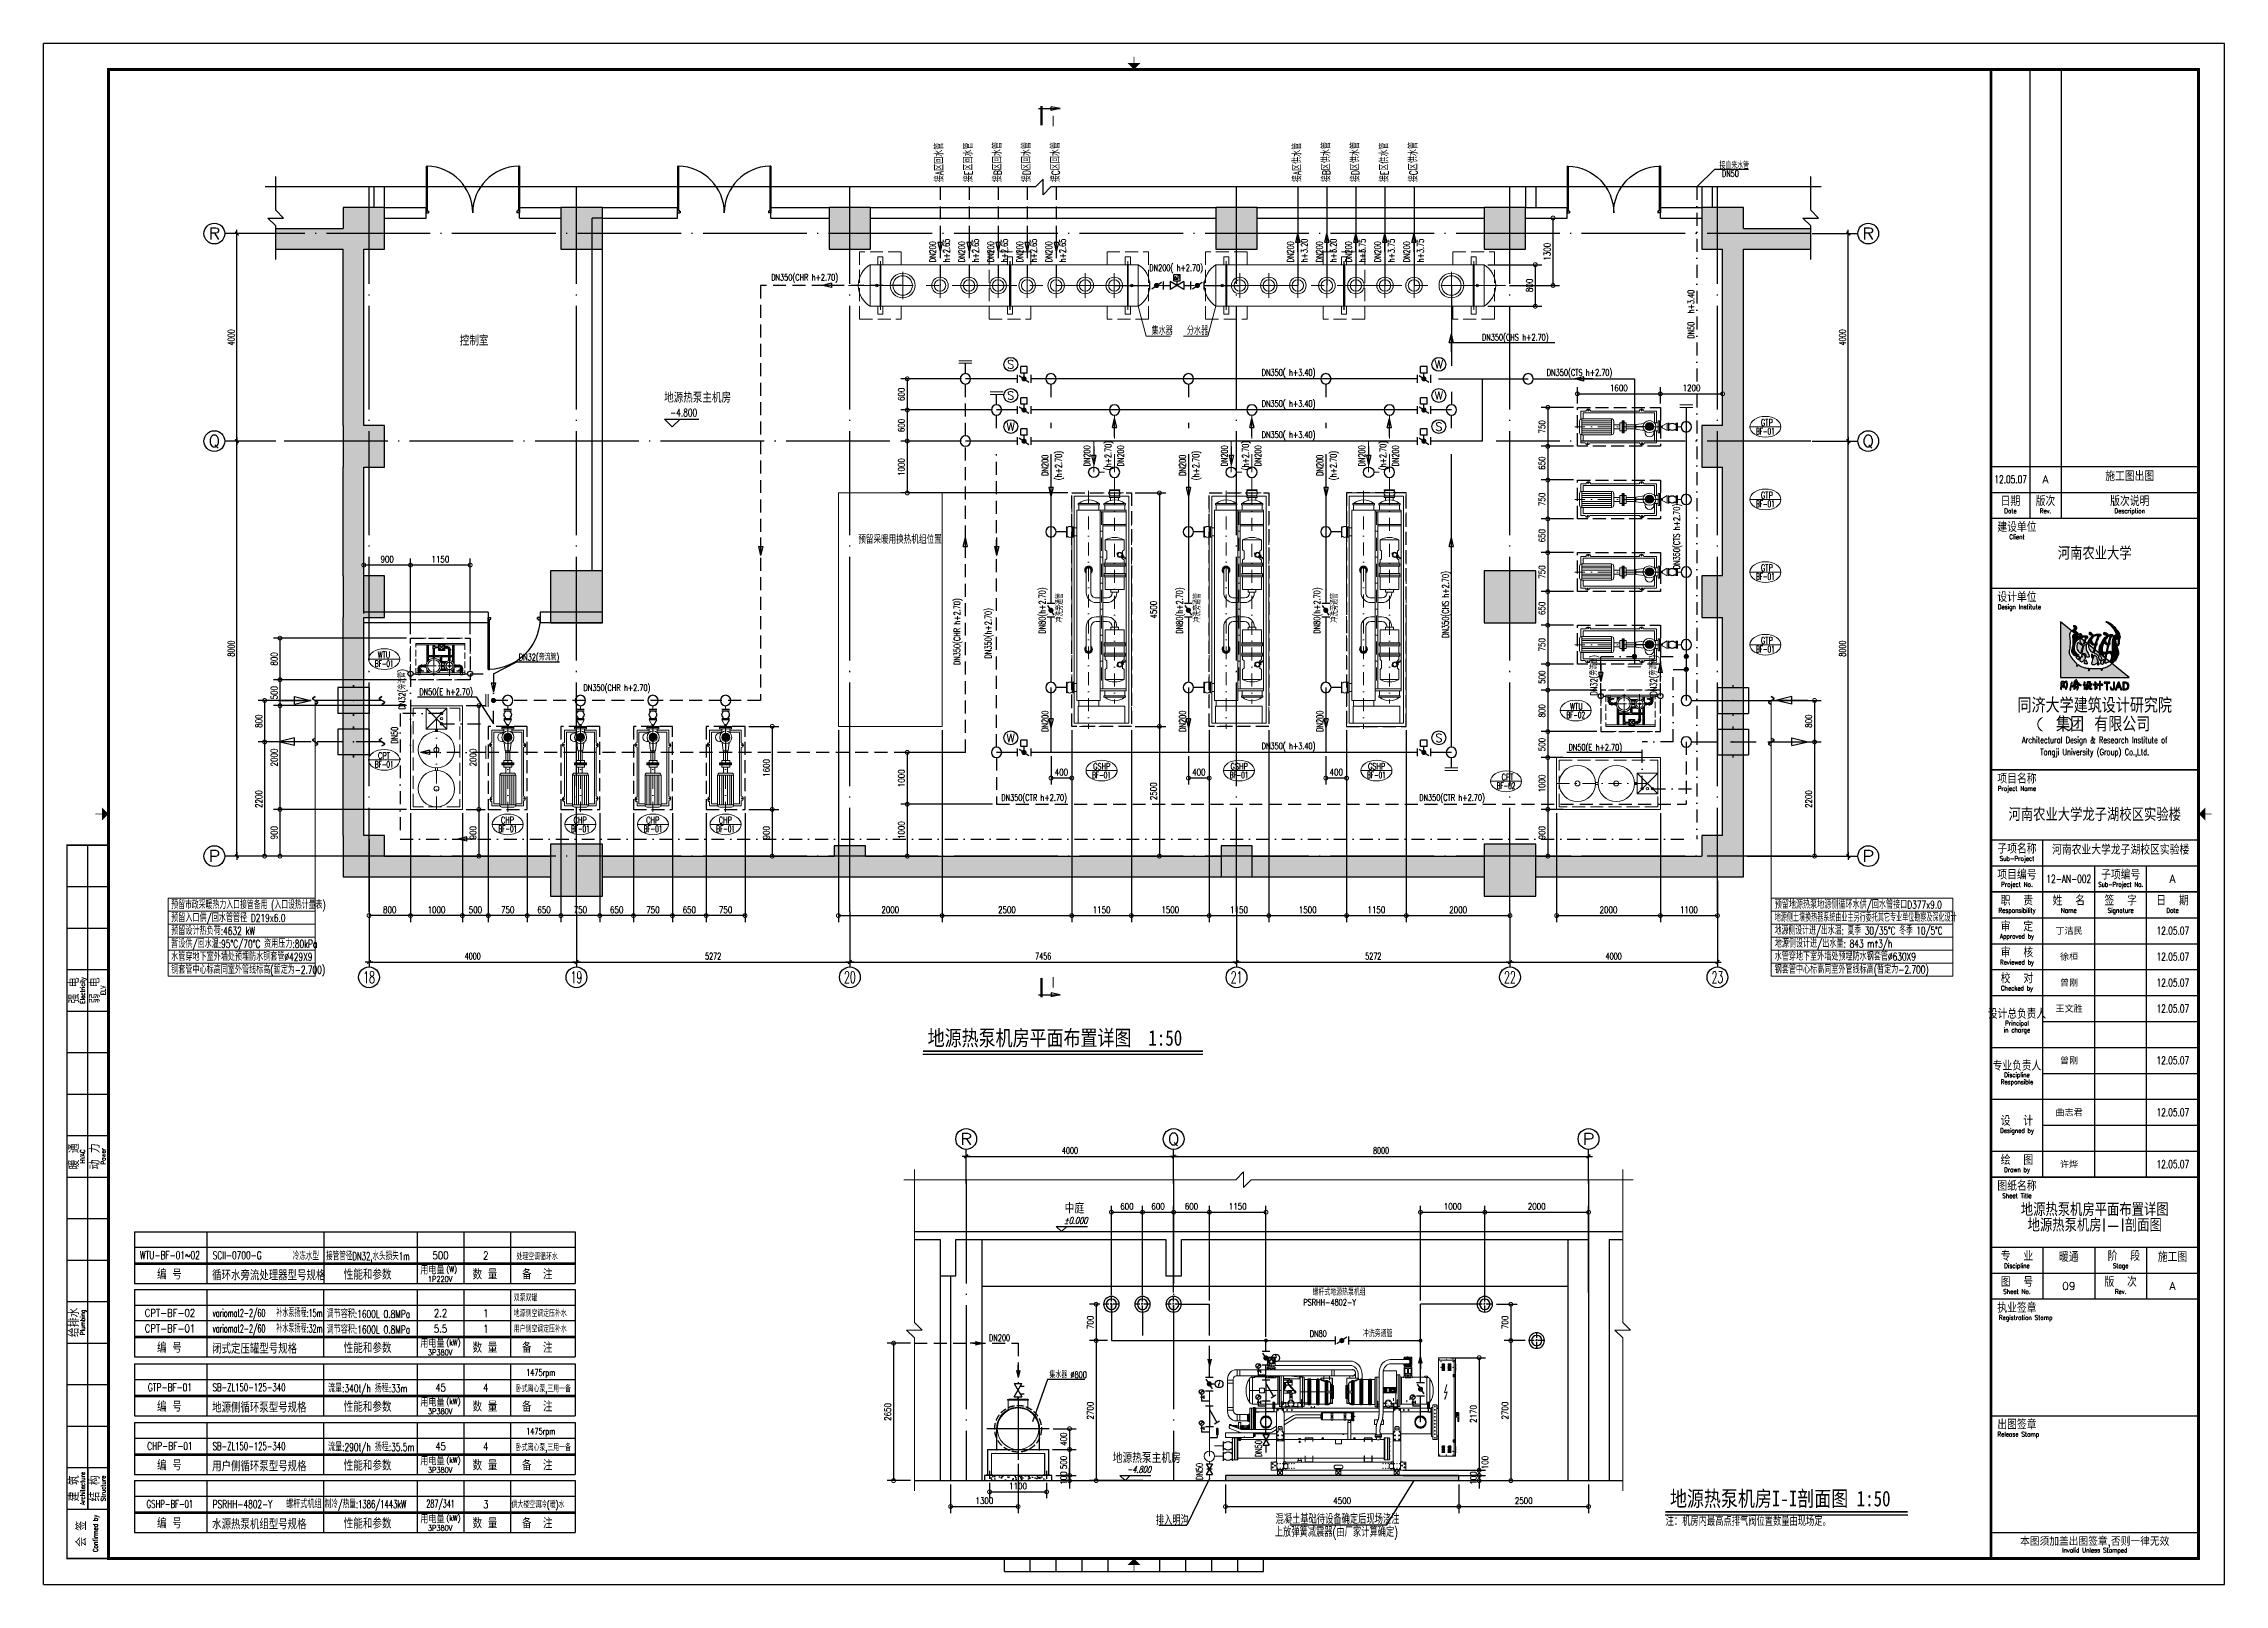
# Model space of a CAD drawing. Extents: x -345393 to -54719, y 203828 to 476815.
# Drawn here: x -345393 to -303343, y 226172 to 255872 of the extents above; entities that cross this region are included whole.
import ezdxf
from ezdxf.enums import TextEntityAlignment as Align

# ---------------------------------------------------------------- set-up
doc = ezdxf.new("R2010")
doc.units = 0
doc.header["$LTSCALE"] = 1000
doc.header["$MEASUREMENT"] = 0
for name, pattern in [('CENTER', [2, 1.25, -0.25, 0.25, -0.25]), ('CONTINOUS', [0]), ('DASH', [0.35, 0.25, -0.1]), ('DASHDOT', [1, 0.5, -0.25, 0, -0.25]), ('DASHDOT2', [0.5, 0.25, -0.125, 0, -0.125]), ('DASHED', [0.75, 0.5, -0.25]), ('DASHED2', [0.375, 0.25, -0.125]), ('DOTE', [2.42, 2, -0.2, 0.02, -0.2])]:
    doc.linetypes.add(name, pattern=pattern)
doc.layers.get('0').update_dxf_attribs({"color": 252, "linetype": 'CONTINUOUS'})
doc.layers.get('Defpoints').update_dxf_attribs({"color": 252, "linetype": 'CONTINUOUS'})
for name, color, linetype in [('A-墙线', 252, 'CONTINUOUS'), ('A-门', 252, 'CONTINUOUS'), ('AXIS', 252, 'CONTINUOUS'), ('AXIS_TEXT', 252, 'CONTINUOUS'), ('COLUMN', 250, 'CONTINUOUS'), ('DIM_ELEV', 252, 'CONTINUOUS'), ('DOTE', 250, 'DOTE'), ('HZ', 7, 'CONTINUOUS'), ('PUB_HATCH', 250, 'CONTINUOUS'), ('PUB_TEXT', 252, 'CONTINUOUS'), ('WALL', 252, 'CONTINUOUS'), ('图框', 252, 'CONTINUOUS'), ('暖通-公共-材料表', 3, 'CONTINUOUS'), ('暖通-水-标注', 95, 'CONTINUOUS'), ('暖通-水-水阀', 3, 'CONTINUOUS'), ('暖通-水-管道-供水', 1, 'CONTINUOUS'), ('暖通-水-管道-回水', 6, 'DASHED'), ('暖通-水-管道-管径', 201, 'CONTINUOUS'), ('暖通-水-设备基础', 75, 'DASH'), ('暖通-水-说明', 3, 'CONTINUOUS'), ('暖通-风-标注', 160, 'CONTINUOUS'), ('暖通-风-风管', 4, 'CONTINUOUS')]:
    doc.layers.add(name, color=color, linetype=linetype)
for name, color, linetype, lineweight in [('暖通-公共-说明', 50, 'CONTINUOUS', 20), ('暖通-水-管道-冷却水供水', 1, 'CONTINUOUS', 0), ('暖通-水-管道-冷却水回水', 6, 'DASHED', 0), ('暖通-水-设备', 3, 'CONTINUOUS', 20), ('暖通-水-设备型号', 50, 'CONTINUOUS', 20), ('设备', 3, 'CONTINUOUS', 15)]:
    doc.layers.add(name, color=color, linetype=linetype, lineweight=lineweight)
doc.styles.add('_TCH_AXIS', font='COMPLEX', dxfattribs={"bigfont": 'GBCBIG'})
doc.styles.add('_TCH_DIM', font='SIMPLEX', dxfattribs={"bigfont": 'GBCBIG'})
doc.styles.add('COMPLEX', font='COMPLEX')
doc.styles.add('DIM_FONT', font='SIMPLEX', dxfattribs={"width": 0.7, "bigfont": 'GBCBIG'})
doc.styles.add('DX', font='wcad.shx', dxfattribs={"width": 0.7, "bigfont": 'tjhztxt.shx'})
doc.styles.add('HT', font='simhei.ttf')
doc.styles.add('HZ-ZG', font='romans.shx', dxfattribs={"width": 0.8, "bigfont": 'hzf.shx'})
doc.styles.add('HZ-ZGBZ', font='romanc.shx', dxfattribs={"width": 0.65, "bigfont": '0hztxt.shx'})
doc.styles.add('M-TEXT1', font='tj-romans1.shx', dxfattribs={"width": 0.75, "bigfont": 'tj-hztxt1.shx'})
doc.styles.add('M-TEXT2', font='romanc.shx', dxfattribs={"width": 0.8, "bigfont": 'hzf.shx'})
doc.styles.add('TKZ1', font='tjromant.shx', dxfattribs={"bigfont": 'tjhts.shx'})
doc.styles.add('TKZ1_tjhts.shx', font='tjromant.shx', dxfattribs={"bigfont": 'tjhts.shx'})
doc.styles.add('TKZ2_tjkts.shx', font='tjromant.shx', dxfattribs={"bigfont": 'tjkts.shx'})
doc.styles.add('图框字1_黑体', font='simhei.ttf')
doc.dimstyles.new('暖-标注50', dxfattribs={"dimscale": 0.5, "dimtxt": 250, "dimasz": 1, "dimexe": 150, "dimexo": 150, "dimgap": 100, "dimtad": 1, "dimdec": 0, "dimdsep": 46, "dimtxsty": 'HZ-ZGBZ', "dimblk": '_DIMX', "dimcen": 0.09, "dimclrt": 7, "dimadec": 0, "dimazin": 0, "dimtfac": 1, "dimtdec": 0, "dimtix": 1, "dimtmove": 2, "dimatfit": 3, "dimldrblk": '_DIMX', "dimfxl": 0, "dimtolj": 1, "dimtzin": 0, "dimarcsym": 0})
doc.dimstyles.new('暖通-水-尺寸标注50', dxfattribs={"dimscale": 0.5, "dimtxt": 250, "dimasz": 300, "dimexe": 250, "dimexo": 150, "dimgap": 100, "dimtad": 1, "dimdec": 4, "dimrnd": 5, "dimdsep": 46, "dimtxsty": 'M-TEXT2', "dimblk1": 'DOTSMALL', "dimblk2": 'DOTSMALL', "dimsah": 1, "dimcen": 0.09, "dimclrd": 256, "dimclre": 256, "dimclrt": 7, "dimadec": 0, "dimazin": 0, "dimtfac": 1, "dimtdec": 4, "dimtix": 1, "dimtmove": 2, "dimatfit": 3, "dimldrblk": 'DOTSMALL', "dimfxl": 0, "dimtolj": 1, "dimtzin": 0, "dimarcsym": 0})

msp = doc.modelspace()

# ---------------------------------------------------------------- texts
at = {"style": 'M-TEXT1', "width": 0.75}
for s, p in [('中庭', (-325703.9363, 233322.20408)), ('地源热泵主机房', (-324777.65072, 228511.22656))]:
    msp.add_text(s, height=200, dxfattribs=at).set_placement(p)
at = {"layer": 'AXIS_TEXT', "style": '_TCH_AXIS'}
for s, width, p, p2 in [('R', 1.166667, (-327716.21355, 234644.76105), (-327489.93938, 234644.76105)), ('Q', 1.3125, (-323716.21355, 234644.76105), (-323489.93938, 234644.76105)), ('P', 1.235294, (-315716.21355, 234644.76105), (-315489.93938, 234644.76105))]:
    msp.add_text(s, height=226.27417, dxfattribs=dict(at, width=width)).set_placement(p, p2, align=Align.FIT)
at = {"layer": 'HZ', "style": 'DX', "width": 0.8}
for s, p in [('控制室', (-337367.34347, 250049.68888)), ('地源热泵主机房', (-333427.08864, 248950.93866))]:
    msp.add_text(s, height=200, dxfattribs=at).set_placement(p)
at = {"layer": 'PUB_TEXT'}
for s, height, style, width, p in [('-4.800', 148.75, '_TCH_DIM', 0.705882, (-333311.4198, 248686.0894)), ('地源热泵机房平面布置详图  1:50', 300, 'HT', 0.8, (-328345.89661, 236556.34563)), ('地源热泵机房I-I剖面图 1:50', 300, 'HT', 0.8, (-314032.2989, 227676.69291))]:
    msp.add_text(s, height=height, dxfattribs=dict(at, style=style, width=width)).set_placement(p)
at = {"layer": '图框', "style": 'TKZ1_tjhts.shx'}
for s, height, p in [('地源热泵机房平面布置详图', 250, (-305842.68185, 233397.36292)), ('地源热泵机房I-I剖面图', 250, (-305842.68185, 233097.36292)), ('09', 150, (-306342.68185, 231922.36292))]:
    msp.add_text(s, height=height, dxfattribs=at).set_placement(p, align=Align.MIDDLE_CENTER)
at = {"layer": '暖通-公共-材料表', "color": 100, "style": 'HZ-ZG'}
for s, width, p in [('WTU-BF-01~02', 0.7, (-342956.93399, 232518.60037)), ('CPT-BF-02', 0.8, (-342957.01967, 231405.22274)), ('CPT-BF-01', 0.8, (-342957.01967, 231105.22274)), ('GTP-BF-01', 0.7, (-342957.01967, 229970.38125)), ('CHP-BF-01', 0.7, (-342957.01967, 228837.97803)), ('GSHP-BF-01', 0.65, (-342957.01967, 227720.14811))]:
    msp.add_text(s, height=150, dxfattribs=dict(at, width=width)).set_placement(p, align=Align.MIDDLE)
for s, height, width, p in [('SCII-0700-G', 150.0000001, 0.7, (-342133.15618, 232442.11449)), ('冷冻水型', 150, 0.65, (-340589.50725, 232423.21508)), ('接管管径DN32,水头损失1m', 150.0000001, 0.65, (-339946.27895, 232423.21508)), ('处理空调循环水', 125, 0.7, (-336275.65819, 232425.96761)), ('双泵双罐', 125, 0.7, (-336327.68839, 231631.35649)), ('variomat2-2/60', 150, 0.6, (-342133.24186, 231328.73686)), ('补水泵扬程:15m', 150, 0.6, (-340906.45979, 231328.73687)), ('调节容积:1600L 0.8MPa', 150.0000001, 0.7, (-339936.1211, 231309.83745)), ('地源侧空调定压补水', 125, 0.7, (-336327.68839, 231331.26815)), ('variomat2-2/60', 150, 0.6, (-342133.24186, 231028.73686)), ('补水泵扬程:32m', 150, 0.6, (-340906.45979, 231028.73687)), ('调节容积:1600L 0.8MPa', 150.0000001, 0.7, (-339936.1211, 231009.83745)), ('用户侧空调定压补水', 125, 0.7, (-336327.68839, 231031.26815)), ('SB-ZL150-125-340', 150, 0.65, (-342133.24186, 229894.06222)), ('流量:340t/h 扬程:33m', 150, 0.7, (-339908.80925, 229875.16281)), ('卧式离心泵,三用一备', 125, 0.7, (-336288.04163, 229877.91535)), ('1475rpm', 125, 0.7, (-336087.32084, 230193.98371)), ('1475rpm', 125, 0.7, (-336087.32084, 229061.58048)), ('SB-ZL150-125-340', 150, 0.65, (-342133.24186, 228761.659)), ('流量:290t/h 扬程:35.5m', 150, 0.7, (-339908.80925, 228742.75959)), ('卧式离心泵,三用一备', 125, 0.7, (-336288.04163, 228745.51212)), ('PSRHH-4802-Y', 150, 0.7, (-342133.24186, 227643.66223)), ('螺杆式机组', 150, 0.7, (-340716.37726, 227643.66223)), ('制冷/热量:1386/1443kW', 150, 0.65, (-339970.97763, 227642.64693)), ('供大楼空调冷(暖)水', 125, 0.7, (-336371.02708, 227645.46657))]:
    msp.add_text(s, height=height, dxfattribs=dict(at, width=width)).set_placement(p)
at = {"layer": '暖通-公共-材料表', "color": 50, "style": 'HZ-ZGBZ', "width": 0.8}
msp.add_text('500', height=150, dxfattribs=at).set_placement((-337738.21048, 232513.99007), align=Align.MIDDLE)
msp.add_text('2', height=150, dxfattribs=at).set_placement((-336867.18944, 232436.67996), align=Align.CENTER)
at = {"layer": '暖通-公共-材料表', "color": 50, "style": 'HZ-ZG'}
for s, height, width, p in [('编 号', 200, 0.8, (-343206.13589, 232049.81627)), ('性能和参数', 200, 0.8, (-339604.82697, 232045.77473)), ('用电量', 150, 0.8, (-338129.31508, 232150.18763)), ('(W)', 110, 0.8, (-337627.01809, 232193.27388)), ('数 量', 200, 0.8, (-337122.78062, 232049.81627)), ('备  注', 200, 0.8, (-336167.85738, 232049.81627)), ('1P220V', 110, 0.8, (-337982.29319, 232001.35156)), ('编 号', 200, 0.8, (-343206.22157, 230636.43864)), ('用电量', 150, 0.8, (-338129.31508, 230736.81)), ('(kW)', 110, 0.8, (-337627.0181, 230779.89625)), ('数 量', 200, 0.8, (-337122.8663, 230636.43864)), ('备  注', 200, 0.8, (-336167.94306, 230636.43864)), ('闭式定压罐型号规格', 200, 0.7, (-342143.31521, 230618.84327)), ('性能和参数', 200, 0.8, (-339604.91265, 230632.3971)), ('3P380V', 110, 0.8, (-337982.29319, 230587.97394)), ('编 号', 200, 0.8, (-343206.22157, 229501.59715)), ('地源侧循环泵型号规格', 200, 0.7, (-342143.31521, 229484.00178)), ('性能和参数', 200, 0.8, (-339604.91265, 229497.55562)), ('用电量', 150, 0.8, (-338129.31508, 229601.96852)), ('(kW)', 110, 0.8, (-337627.0181, 229645.05476)), ('数 量', 200, 0.8, (-337122.8663, 229501.59715)), ('备  注', 200, 0.8, (-336167.94306, 229501.59715)), ('3P380V', 110, 0.8, (-337982.29319, 229453.13245)), ('编 号', 200, 0.8, (-343206.22157, 228369.19393)), ('用户侧循环泵型号规格', 200, 0.7, (-342143.31521, 228351.59856)), ('性能和参数', 200, 0.8, (-339604.91265, 228365.15239)), ('用电量', 150, 0.8, (-338129.31508, 228469.56529)), ('3P380V', 110, 0.8, (-337982.29319, 228320.72922)), ('(kW)', 110, 0.8, (-337627.0181, 228512.65154)), ('数 量', 200, 0.8, (-337122.8663, 228369.19393)), ('备  注', 200, 0.8, (-336167.94306, 228369.19393)), ('用电量', 150, 0.8, (-338129.31508, 227351.73538)), ('(kW)', 110, 0.8, (-337627.0181, 227394.82162)), ('编 号', 200, 0.8, (-343206.22157, 227251.36401)), ('水源热泵机组型号规格', 200, 0.7, (-342143.31521, 227233.76864)), ('性能和参数', 200, 0.8, (-339604.91265, 227247.32248)), ('3P380V', 110, 0.8, (-337982.29319, 227202.89931)), ('数 量', 200, 0.8, (-337122.8663, 227251.36401)), ('备  注', 200, 0.8, (-336167.94306, 227251.36401))]:
    msp.add_text(s, height=height, dxfattribs=dict(at, width=width)).set_placement(p)
at = {"layer": '暖通-公共-材料表', "color": 2, "style": 'HZ-ZG', "width": 0.7}
msp.add_text('循环水旁流处理器型号规格', height=200.0000001, dxfattribs=at).set_placement((-342143.22953, 232032.2209))
at = {"layer": '暖通-公共-材料表', "color": 2, "style": 'HZ-ZGBZ'}
for s, width, p in [('2.2', 0.8, (-337738.29616, 231400.61245)), ('5.5', 0.8, (-337738.29616, 231100.61245)), ('45', 0.8, (-337738.29616, 229965.93781)), ('45', 0.8, (-337738.29616, 228833.53458)), ('287/341', 0.6, (-337738.29616, 227715.53782))]:
    msp.add_text(s, height=150, dxfattribs=dict(at, width=width)).set_placement(p, align=Align.MIDDLE)
at = {"layer": '暖通-公共-材料表', "color": 2, "style": 'HZ-ZGBZ', "width": 0.8}
for s, p in [('1', (-336867.27512, 231323.30234)), ('1', (-336867.27512, 231023.30234)), ('4', (-336867.27512, 229888.6277)), ('4', (-336867.27512, 228756.22447)), ('3', (-336867.27512, 227638.39456))]:
    msp.add_text(s, height=150, dxfattribs=at).set_placement(p, align=Align.CENTER)
at = {"layer": '暖通-公共-说明', "style": 'M-TEXT2'}
for s, width, p in [('预留采暖用换热机组位置', 0.75, (-329684.81208, 246234.06118)), ('预留市政采暖热力入口接管备用 (入口设热计量表)', 0.68, (-342932.18711, 239194.15836)), ('预留地源热泵地源侧循环水供/回水管接口D377x9.0', 0.7, (-312013.76478, 239198.95817)), ('预留入口供/回水管管径 D219x6.0', 0.7, (-342932.18711, 238944.15836)), ('预留设计热负荷:4632 kW ', 0.7, (-342932.18711, 238694.15836)), ('地源侧设计进/出水温: 夏季 30/35%%DC 冬季 10/5%%DC', 0.68, (-312013.76478, 238698.95817)), ('暂设供/回水温:95%%dC/70%%dC 资用压力:80kPa', 0.7, (-342932.18711, 238444.15836)), ('地源侧设计进/出水量: 843 m^ 3/h', 0.7, (-312013.76478, 238448.95817)), ('钢套管中心标高同室外管线标高(暂定为-2.700)', 0.7, (-342932.18711, 237944.15836)), ('水管穿地下室外墙处预埋防水钢套管%%C429X9', 0.7, (-342932.18711, 238194.15836)), ('钢套管中心标高同室外管线标高(暂定为-2.700)', 0.7, (-312013.76478, 237948.95817)), ('水管穿地下室外墙处预埋防水钢套管%%C630X9', 0.7, (-312013.76478, 238198.95817))]:
    msp.add_text(s, height=150, dxfattribs=dict(at, width=width)).set_placement(p)
at = {"layer": '暖通-公共-说明', "color": 2, "style": 'M-TEXT2', "width": 0.6}
msp.add_text('地源侧土壤换热器系统由业主另行委托其它专业单位勘察及深化设计', height=150, dxfattribs=at).set_placement((-312013.76478, 238948.95817))
at = {"layer": '暖通-水-水阀', "color": 3, "style": 'HZ-ZG', "width": 0.7}
msp.add_text('P', height=80, dxfattribs=at).set_placement((-323536.09756, 251316.84904))
at = {"layer": '暖通-水-管道-管径', "style": 'M-TEXT2', "width": 0.7}
for s, p in [('接自来水管', (-313077.56901, 253461.31974, -1600)), ('DN50', (-313031.97704, 253305.09305, -1600)), ('DN32(旁流管)', (-336229.24213, 243984.13063)), ('DN50(E h+2.70)', (-338148.53472, 243315.9124)), ('DN50(E h+2.70)', (-315989.06981, 242245.94794, -1600))]:
    msp.add_text(s, height=125, dxfattribs=at).set_placement(p)
for s, p in [('DN200', (-328249.78675, 251656.36672)), ('h+2.65', (-327984.13705, 251656.36672)), ('DN200', (-327689.78675, 251656.36672)), ('h+2.65', (-327424.13705, 251656.36672)), ('DN200', (-327129.78675, 251656.36672)), ('h+2.65', (-326864.13705, 251656.36672)), ('DN200', (-326569.78675, 251656.36672)), ('h+2.65', (-326304.13705, 251656.36672)), ('DN200', (-326009.78675, 251656.36672)), ('h+2.65', (-325744.13705, 251656.36672)), ('DN200', (-321349.87475, 251656.36672)), ('h+3.20', (-321084.22505, 251656.36672)), ('DN200', (-320789.87475, 251656.36672)), ('h+3.20', (-320524.22505, 251656.36672)), ('DN200', (-320229.87475, 251656.36672)), ('h+3.75', (-319964.22505, 251656.36672)), ('DN200', (-319669.87475, 251656.36672)), ('h+3.75', (-319404.22505, 251656.36672)), ('DN200', (-319109.87475, 251656.36672)), ('h+3.75', (-318844.22505, 251656.36672)), ('DN200', (-325274.24417, 247722.1554)), ('(h+2.70)', (-324867.25514, 247649.0851)), ('DN200', (-324625.71092, 247722.1554)), ('DN200', (-322624.24417, 247722.1554)), ('(h+2.70)', (-322217.25514, 247649.0851)), ('DN200', (-321975.71092, 247722.1554)), ('DN200', (-319974.24417, 247722.1554)), ('(h+2.70)', (-319567.25514, 247649.0851)), ('DN200', (-319325.71092, 247722.1554)), ('DN200', (-326083.48253, 247540.11083)), ('(h+2.70)', (-325824.08116, 247456.21535)), ('DN200', (-323433.48253, 247540.11083)), ('(h+2.70)', (-323174.08116, 247456.21535)), ('DN200', (-320783.48253, 247540.11083)), ('(h+2.70)', (-320524.08116, 247456.21535)), ('DN350(CTS h+2.70)', (-313905.07074, 245740.34454)), ('DN350(CHS h+2.70)', (-318362.62965, 244418.38271)), ('DN80(h+2.70)', (-326139.7679, 244497.19243)), ('DN80(h+2.70)', (-323489.7679, 244497.19243)), ('DN80(h+2.70)', (-320839.7679, 244497.19243)), ('DN350(CHR h+2.70)', (-327780.70811, 243892.16468)), ('DN350(h+2.70)', (-327180.70811, 244019.80333)), ('冲洗旁通管', (-325798.48321, 244711.26722)), ('冲洗旁通管', (-323148.48321, 244711.26722)), ('冲洗旁通管', (-320498.48321, 244711.26722)), ('DN200', (-326083.48253, 242606.14811)), ('DN200', (-323433.48253, 242606.14811)), ('DN200', (-320783.48253, 242606.14811)), ('DN50', (-321966.50493, 228624.84839)), ('DN50', (-323105.44069, 228185.03785))]:
    msp.add_text(s, height=125, rotation=90, dxfattribs=at).set_placement(p, align=Align.MIDDLE_LEFT)
for s, p in [('DN200( h+2.70)', (-324072.82205, 251551.60949)), ('DN350(CHR h+2.70)', (-331363.53812, 251367.39162)), ('DN350(CHS h+2.70)', (-317658.0585, 250212.2864)), ('DN350( h+3.40)', (-321905.77445, 249533.51634)), ('DN350(CTS h+2.70)', (-316407.39622, 249533.51634)), ('DN350( h+3.40)', (-321905.77445, 248933.51634)), ('DN350( h+3.40)', (-321905.77445, 248333.51634)), ('DN350(CHR h+2.70)', (-334982.80851, 243456.94342)), ('DN350( h+3.40)', (-321905.77445, 242333.51577)), ('DN350(CTR h+2.70)', (-326927.37938, 241338.62938)), ('DN350(CTR h+2.70)', (-318868.16498, 241338.62938)), ('DN200', (-327165.05794, 230924.47451)), ('DN80', (-320978.65371, 231005.3875)), ('冲洗旁通管', (-319953.11073, 231005.3875))]:
    msp.add_text(s, height=125, dxfattribs=at).set_placement(p, align=Align.MIDDLE_LEFT)
for s, p in [('h+3.40', (-313566.44802, 250672.33884)), ('DN50', (-313566.44802, 250182.7863)), ('DN32(旁流管)', (-315438.33008, 243305.84631)), ('DN32(旁流管)', (-314288.33008, 243305.84631)), ('DN32(旁流管)', (-338419.48238, 243035.32443)), ('DN50', (-338564.65845, 242375.3243))]:
    msp.add_text(s, height=125, rotation=90, dxfattribs=at).set_placement(p)
at = {"layer": '暖通-水-设备', "color": 100, "style": 'HZ-ZG', "width": 0.7}
for s, p in [('集水器', (-324029.11462, 250260.54815)), ('分水器', (-323348.15237, 250260.54815))]:
    msp.add_text(s, height=150, dxfattribs=at).set_placement(p)
at = {"layer": '暖通-水-说明', "style": 'M-TEXT2', "width": 0.7}
for s, p in [('接A区回水管', (-328118.20428, 253199.82335)), ('接E区回水管', (-327558.20428, 253199.82335)), ('接B区回水管', (-326998.20428, 253199.82335)), ('接D区回水管', (-326438.20428, 253199.82335)), ('接C区回水管', (-325878.20428, 253199.82335)), ('接A区供水管', (-321218.29228, 253199.82335)), ('接B区供水管', (-320658.29228, 253199.82335)), ('接D区供水管', (-320098.29228, 253199.82335)), ('接E区供水管', (-319538.29228, 253199.82335)), ('接C区供水管', (-318978.29228, 253199.82335))]:
    msp.add_text(s, height=150, rotation=90, dxfattribs=at).set_placement(p, align=Align.MIDDLE_LEFT)
at = {"layer": '暖通-水-说明', "color": 3, "style": 'TKZ1'}
for s, p in [('S', (-326743.78063, 249689.59984)), ('W', (-318489.5159, 249689.59984)), ('S', (-326743.78063, 249089.59984)), ('W', (-318489.5159, 249089.59984)), ('W', (-326743.78063, 248489.59984)), ('S', (-318489.5159, 248489.59984)), ('W', (-326743.78063, 242489.59927)), ('S', (-318489.5159, 242489.59927))]:
    msp.add_text(s, height=160, dxfattribs=at).set_placement(p, align=Align.MIDDLE)
at = {"layer": '暖通-水-说明', "style": 'M-TEXT2', "width": 0.7}
for s, p in [('螺杆式地源热泵机组', (-320924.00629, 231804.70329)), ('PSRHH-4802-Y', (-321102.61278, 231610.06634)), ('集水器 %%c800', (-325998.05993, 230212.96812))]:
    msp.add_text(s, height=125, dxfattribs=at).set_placement(p, align=Align.MIDDLE_LEFT)
at = {"layer": '暖通-水-说明', "style": 'M-TEXT1', "width": 0.7}
for s, p in [('排入明沟', (-323629.46871, 227422.02132)), ('混凝土基础待设备确定后现场浇注', (-320443.65121, 227446.22011)), ('上放弹簧减震器(由厂家计算确定)', (-320465.32541, 227169.79789))]:
    msp.add_text(s, height=175, dxfattribs=at).set_placement(p, align=Align.MIDDLE)
at = {"layer": '暖通-风-标注', "color": 2, "style": 'M-TEXT1', "width": 0.7}
msp.add_text('注：机房内最高点排气阀位置数量由现场定。', height=175, dxfattribs=at).set_placement((-314116.34777, 227300.29183))
at = {"layer": '暖通-风-风管', "color": 2, "style": 'TKZ1', "width": 0.8}
for p in [(-325951.09177, 254279.49674), (-325951.09177, 237675.59114)]:
    msp.add_text('I', height=200, dxfattribs=at).set_placement(p)

# ---------------------------------------------------------------- blocks, each defined once
blk = doc.blocks.new('TJAD_TK_LOGO')
at = {"layer": '图框'}
for points in [[(0.309, 0.239, -0.055111), (0.298, 0.218, -0.399817), (0.289, 0.213, -0.15154), (0.281, 0.216, -0.301448), (0.281, 0.226, 0.010306), (0.289, 0.248, -0.01851), (0.216, 0.33, -0.103184), (0.157, 0.423, -0.120959), (0.156, 0.5, 0.063512), (0.168, 0.638, 0.024265), (0.163, 0.716, -0.039016), (0.159, 0.759, -0.148803), (0.167, 0.795, -0.063522), (0.19, 0.819, -0.021561), (0.199, 0.827), (0, 0.989), (0, 0.014), (1.2, 0.014), (0.901, 0.256, -0.02734), (0.87, 0.232, -0.056811), (0.802, 0.195, -0.043653), (0.743, 0.178, 0.070224), (0.74, 0.168, -0.155586), (0.734, 0.146, -0.268078), (0.715, 0.144, 0.046034), (0.714, 0.151, -0.10837), (0.716, 0.158, 0.067272), (0.719, 0.172, 0.007869), (0.606, 0.171, -0.018474), (0.519, 0.174, 0.089356), (0.513, 0.16, -0.084297), (0.509, 0.144, -0.378712), (0.498, 0.137, -0.129516), (0.487, 0.142, 0.010082), (0.489, 0.148, -0.06366), (0.493, 0.159, -0.047427), (0.496, 0.17, 0.412458), (0.493, 0.175, 0.04646), (0.459, 0.179, -0.083304), (0.398, 0.192, -0.056916)], [(0.278, 0.851, 0.150805), (0.286, 0.87, 0.118181), (0.284, 0.888, 0.061251), (0.278, 0.901, 0.110829), (0.266, 0.912, 0.065976), (0.248, 0.919, 0.129921), (0.229, 0.92, 0.40681), (0.226, 0.916, 0.07663), (0.23, 0.907, -0.019502), (0.237, 0.896, -0.085799), (0.241, 0.884, -0.150999), (0.235, 0.858, -0.086307), (0.225, 0.846, -0.019332), (0.206, 0.833, 0.015742), (0.199, 0.827), (0.264, 0.775, -0.014783), (0.267, 0.774, -0.092021), (0.285, 0.767, -0.021612), (0.299, 0.758, 0.020501), (0.302, 0.757, -0.138406), (0.302, 0.756, -0.004327), (0.304, 0.756, 0.041521), (0.307, 0.755, 0.017006), (0.309, 0.756, 0.175362), (0.313, 0.76, 0.115175), (0.313, 0.77, 0.133458), (0.302, 0.795, 0.090138), (0.282, 0.811, 0.068529), (0.267, 0.817, -0.013934), (0.257, 0.819, -0.201719), (0.25, 0.824, -0.378426), (0.25, 0.831, -0.084166), (0.26, 0.837, 0.070184)], [(0.264, 0.775, 0.064867), (0.248, 0.774, 0.116531), (0.226, 0.765, 0.208218), (0.216, 0.75, 0.02194), (0.216, 0.741, -0.003556), (0.223, 0.64, -0.008585), (0.225, 0.606, -0.036626), (0.224, 0.587, -0.030322), (0.219, 0.565, 0.008639), (0.208, 0.528, 0.029199), (0.201, 0.493, 0.047639), (0.199, 0.469, 0.083135), (0.203, 0.45, 0.077424), (0.222, 0.419, 0.095524), (0.251, 0.392, 0.133345), (0.255, 0.391, 0.037671), (0.266, 0.395, -0.074764), (0.289, 0.401, -0.017227), (0.311, 0.402, 0.103318), (0.324, 0.403, 0.529251), (0.324, 0.406, 0.058891), (0.31, 0.414, -0.106556), (0.272, 0.441, -0.157893), (0.244, 0.5, -0.090292), (0.241, 0.541, -0.061166), (0.257, 0.612, -0.11155), (0.27, 0.637, -0.016825), (0.293, 0.661, -0.002917), (0.333, 0.697, 0.013927), (0.345, 0.708)], [(0.474, 0.731, 0.018572), (0.473, 0.731), (0.473, 0.732, 0.06936), (0.47, 0.733, 0.047212), (0.46, 0.735, 0.024282), (0.443, 0.735, -0.000753), (0.412, 0.735, -0.013374), (0.392, 0.736, -0.164458), (0.382, 0.74, -0.15617), (0.376, 0.751, 0.064833), (0.371, 0.765, 0.17195), (0.36, 0.774, 0.077232), (0.348, 0.779, 0.099365), (0.341, 0.778, 0.128164), (0.335, 0.776, 0.199677), (0.331, 0.766, 0.156287), (0.335, 0.754, 0.086381), (0.343, 0.746, 0.029794), (0.351, 0.742, -0.218512), (0.359, 0.734, -0.050196), (0.36, 0.726, -0.223734), (0.356, 0.72, -0.013892), (0.345, 0.708), (0.359, 0.697, -0.00619), (0.387, 0.712, -0.093205), (0.434, 0.721, -0.103421), (0.439, 0.72, -0.384925), (0.441, 0.717, -0.045853), (0.438, 0.703, -0.014561), (0.423, 0.658, 0.006316), (0.419, 0.648), (0.432, 0.637, -0.003465), (0.435, 0.644, -0.002724), (0.456, 0.704, -0.338072), (0.461, 0.707, 0.005218), (0.473, 0.707, 0.309415), (0.476, 0.708, 0.132077), (0.479, 0.71, 0.147744), (0.481, 0.715, 0.135646), (0.481, 0.723, 0.18433)], [(0.756, 0.375, 0.010654), (0.758, 0.371, 0.091005), (0.765, 0.363, 0.311976), (0.77, 0.363)]]:
    blk.add_hatch(color=256, dxfattribs=at).paths.add_polyline_path(points)
h = blk.add_hatch(color=256, dxfattribs=at)
h.paths.add_polyline_path([(0.712, 0.755, 0.083086), (0.708, 0.761, 0.127732), (0.701, 0.764, 0.060999), (0.673, 0.768, 0.050289), (0.649, 0.769, 0.061315), (0.626, 0.765, -0.058239), (0.605, 0.759, -0.023274), (0.577, 0.756, -0.318074), (0.565, 0.762, -0.012807), (0.546, 0.787, 0.176594), (0.527, 0.801, 0.141446), (0.512, 0.802, 0.254042), (0.501, 0.793, 0.094349), (0.5, 0.777, 0.272202), (0.507, 0.767, 0.06938), (0.523, 0.763, -0.099001), (0.54, 0.758, -0.173209), (0.549, 0.747, -0.244282), (0.547, 0.738, -0.042049), (0.531, 0.716, 0.019533), (0.504, 0.683, 0.074328), (0.489, 0.659, -0.003717), (0.466, 0.61), (0.494, 0.587, -0.03259), (0.498, 0.607, -0.114709), (0.504, 0.617), (0.507, 0.619), (0.509, 0.62), (0.512, 0.62), (0.514, 0.619), (0.523, 0.614), (0.529, 0.609), (0.548, 0.592), (0.554, 0.586), (0.555, 0.586, 0.137325), (0.563, 0.582, 0.052206), (0.581, 0.58, -0.039081), (0.596, 0.578, -0.061234), (0.6, 0.577, -0.389955), (0.602, 0.574, -0.015439), (0.601, 0.566, -0.009793), (0.592, 0.514, -0.001555), (0.591, 0.509), (0.606, 0.496, -0.005675), (0.613, 0.522, 0.021764), (0.624, 0.57, -0.037231), (0.627, 0.579, -0.166808), (0.63, 0.581, 0.014415), (0.637, 0.584, 0.232872), (0.642, 0.591, 0.087887), (0.641, 0.601, 0.002273), (0.638, 0.615, -0.178357), (0.638, 0.619, -0.001216), (0.651, 0.66, -0.011476), (0.664, 0.699, -0.017032), (0.676, 0.729, -0.192629), (0.689, 0.74, -0.05264), (0.702, 0.745, 0.121865), (0.712, 0.748, 0.384919)])
h.paths.add_polyline_path([(0.597, 0.737, -0.021509), (0.628, 0.747, -0.053885), (0.638, 0.749, -0.363115), (0.652, 0.741, -0.093078), (0.646, 0.705, 0.023125), (0.622, 0.626, -0.067346), (0.613, 0.603, -0.278742), (0.606, 0.6, -0.067064), (0.586, 0.602, -0.223721), (0.563, 0.619, -0.070697), (0.543, 0.661, -0.171192), (0.544, 0.69, -0.090372), (0.564, 0.717, -0.097027)], flags=16)
h = blk.add_hatch(color=256, dxfattribs=at)
h.paths.add_polyline_path([(0.982, 0.688, -0.266995), (0.988, 0.691, -0.078548), (0.994, 0.689, -0.061401), (1.001, 0.685, -0.140506), (1.007, 0.676, -0.075077), (1.01, 0.653, -0.023792), (1.008, 0.62, 0.028581), (1.007, 0.585, 0.083513), (1.009, 0.572, 0.556873), (1.014, 0.571, 0.099876), (1.028, 0.596, 0.058859), (1.035, 0.633, 0.00868), (1.036, 0.66, -0.055868), (1.045, 0.71, 0.012909), (1.049, 0.719, 0.07627), (1.048, 0.734, 0.168287), (0.983, 0.856, 0.045812), (0.89, 0.946, 0.082299), (0.824, 0.983, 0.045024), (0.802, 0.988, 0.184323), (0.796, 0.987, 0.401214), (0.797, 0.985, 0.073894), (0.803, 0.98, 0.009968), (0.828, 0.967, -0.045085), (0.849, 0.953, -0.042435), (0.89, 0.913, -0.014659), (0.933, 0.859, -0.075958), (0.979, 0.767, 0.183281), (0.919, 0.704, 0.093166), (0.905, 0.577, 0.002645), (0.905, 0.539), (0.95, 0.539, -0.021718), (0.951, 0.561, -0.060902), (0.951, 0.563, -0.750169), (0.953, 0.563, -0.062141), (0.956, 0.558, -0.02804), (0.962, 0.541, -0.001207), (0.963, 0.539), (0.999, 0.539), (0.998, 0.542), (0.986, 0.581, -0.042759), (0.971, 0.648, -0.166183), (0.976, 0.68, -0.02967)])
h.paths.add_polyline_path([(0.921, 0.747, 0.337691), (0.922, 0.75, 0.234051), (0.918, 0.756, 0.085029), (0.898, 0.762, 0.109404), (0.867, 0.76, 0.027051), (0.842, 0.75, 0.096966), (0.82, 0.779, 0.147389), (0.788, 0.798, 0.110178), (0.765, 0.798, 0.193659), (0.754, 0.789, 0.105864), (0.751, 0.781, 0.322715), (0.756, 0.77, 0.090222), (0.775, 0.763, 0.021428), (0.79, 0.76, -0.062248), (0.802, 0.756, -0.0489), (0.814, 0.75, 0.061445), (0.828, 0.743, 0.045204), (0.773, 0.709, 0.105153), (0.746, 0.68, 0.017534), (0.699, 0.593, 0.04727), (0.677, 0.539), (0.731, 0.539, -0.016538), (0.733, 0.546, -0.06987), (0.755, 0.615, -0.55525), (0.762, 0.616, 0.087068), (0.773, 0.608, 0.000587), (0.779, 0.605, 0.051645), (0.781, 0.604, 0.002312), (0.798, 0.592, 0.1078), (0.815, 0.585, 0.06971), (0.83, 0.588, -0.002349), (0.824, 0.554, -0.014725), (0.822, 0.539), (0.839, 0.539, -0.003665), (0.842, 0.55, -0.003176), (0.85, 0.584, -0.214328), (0.855, 0.589, 0.079005), (0.864, 0.594, 0.136284), (0.869, 0.604, 0.042038), (0.87, 0.61, 0.121208), (0.869, 0.615, 0.033156), (0.864, 0.622, -0.089896), (0.861, 0.627, -0.153361), (0.862, 0.632, -0.00558), (0.876, 0.678, -0.02004), (0.892, 0.724, -0.10938), (0.9, 0.737, 0.024126), (0.911, 0.741, 0.094696)])
h.paths.add_polyline_path([(0.871, 0.737, -0.143663), (0.867, 0.714, 0.018808), (0.849, 0.654, -0.117601), (0.837, 0.612, -0.229986), (0.819, 0.61, -0.2857), (0.79, 0.639, -0.267121), (0.803, 0.697, -0.053371), (0.832, 0.724, -0.07094), (0.861, 0.743, -0.49062)], flags=16)
h = blk.add_hatch(color=256, dxfattribs=at)
h.paths.add_polyline_path([(0.393, 0.563, -0.011586), (0.397, 0.579, 0.253288), (0.396, 0.579, 0.095247), (0.388, 0.58, -0.0106), (0.376, 0.58, -0.133876), (0.361, 0.583, -0.082431), (0.345, 0.596, -0.01622), (0.332, 0.612, 0.042319), (0.324, 0.621, 0.140851), (0.317, 0.624, 0.145933), (0.308, 0.622, 0.038492), (0.302, 0.618), (0.302, 0.618, 0.000616), (0.3, 0.616, 0.032553), (0.298, 0.615, 0.095329), (0.294, 0.61, 0.096767), (0.291, 0.597, -0.001525), (0.288, 0.574, 0.034244), (0.285, 0.552, 0.085899), (0.292, 0.504, 0.097395), (0.314, 0.467, 0.083463), (0.339, 0.445, 0.098864), (0.352, 0.441, 0.30663), (0.356, 0.443, 0.075685), (0.361, 0.453, 0.009946), (0.371, 0.491, -0.023424), (0.378, 0.51, 0.034776)])
h.paths.add_polyline_path([(0.333, 0.372, 0.321528), (0.33, 0.377, 0.021484), (0.291, 0.382, 0.022843), (0.282, 0.382, 0.102534), (0.276, 0.381, 0.130045), (0.272, 0.378, 0.267367), (0.271, 0.374, -0.005872), (0.276, 0.364, 0.058515), (0.28, 0.355, 0.081344), (0.295, 0.338, 0.099387), (0.309, 0.33, 0.035917), (0.315, 0.328, 0.245908), (0.318, 0.33, 0.105203), (0.327, 0.349, -0.034055), (0.332, 0.365, 0.056891)])
h.paths.add_polyline_path([(0.431, 0.34, 0.245812), (0.436, 0.359, 0.065072), (0.425, 0.393, 0.134826), (0.425, 0.393, -0.114996), (0.425, 0.394, 0.061748), (0.418, 0.405, 0.16919), (0.41, 0.409, 0.009694), (0.393, 0.411, 0.017654), (0.382, 0.412, 0.044621), (0.374, 0.411, 0.15913), (0.368, 0.408, 0.263058), (0.367, 0.404, 0.037983), (0.375, 0.384, -0.091013), (0.378, 0.375, -0.183458), (0.376, 0.37, -0.186991), (0.37, 0.367, -0.076588), (0.364, 0.367, 0.012233), (0.357, 0.368, 0.175338), (0.353, 0.367, 0.023216), (0.34, 0.33, 0.04069), (0.336, 0.312, 0.28537), (0.339, 0.306, 0.048651), (0.347, 0.302, -0.083296), (0.359, 0.295, 0.044689), (0.367, 0.289, 0.196761), (0.378, 0.288, 0.127879), (0.395, 0.298, 0.050671)])
h.paths.add_polyline_path([(0.463, 0.285, 0.013244), (0.461, 0.293, 0.042352), (0.454, 0.311, 0.086452), (0.451, 0.314, 0.181931), (0.447, 0.314, 0.105167), (0.437, 0.307, 0.063777), (0.422, 0.289, 0.079039), (0.415, 0.273, 0.295118), (0.417, 0.263, 0.12746), (0.426, 0.259, 0.051219), (0.438, 0.258, -0.006938), (0.459, 0.255, 0.101871), (0.472, 0.256, 0.282022), (0.475, 0.26, 0.127329), (0.473, 0.266), (0.473, 0.266, -0.004335)])
h.paths.add_polyline_path([(0.658, 0.308, -0.058552), (0.645, 0.335, -0.043685), (0.641, 0.359, 0.088622), (0.637, 0.372, 0.151789), (0.622, 0.385, -0.046532), (0.606, 0.394, 0.04555), (0.599, 0.398, 0.043142), (0.597, 0.399), (0.597, 0.399, 0.251715), (0.586, 0.396, 0.137334), (0.576, 0.371, -0.022108), (0.571, 0.349, 0.025269), (0.557, 0.305, -0.028381), (0.55, 0.284, 0.095667), (0.544, 0.258, 0.266705), (0.554, 0.241, 0.133638), (0.581, 0.24, 0.117773), (0.634, 0.259, 0.081266), (0.66, 0.285, 0.080524), (0.663, 0.292), (0.663, 0.292), (0.664, 0.292), (0.664, 0.295), (0.663, 0.295, 0.059624)])
h.paths.add_polyline_path([(0.568, 0.406, 0.121011), (0.564, 0.41, 0.051248), (0.55, 0.42, 0.077555), (0.545, 0.422, 0.238499), (0.542, 0.421, 0.167798), (0.541, 0.418, 0.09655), (0.541, 0.4, -0.014406), (0.543, 0.392, -0.00033), (0.545, 0.375, 0.1059), (0.551, 0.357, 0.313865), (0.556, 0.357, 0.231713), (0.56, 0.364, 0.026659), (0.564, 0.385, -0.007425), (0.568, 0.4, 0.16995)])
h.paths.add_polyline_path([(0.679, 0.25, 0.082015), (0.68, 0.258, 0.360369), (0.675, 0.264, 0.094324), (0.668, 0.263, 0.109868), (0.666, 0.263, -0.017853), (0.664, 0.262), (0.663, 0.262, 0.095638), (0.652, 0.251, 0.069381), (0.647, 0.242, 0.391778), (0.649, 0.238, 0.16265), (0.658, 0.237, 0.029698), (0.663, 0.239), (0.664, 0.239, 0.027865), (0.674, 0.243, 0.232972)])
h.paths.add_polyline_path([(0.765, 0.309, -0.00792), (0.766, 0.312, -0.04061), (0.767, 0.316, 0.057732), (0.769, 0.323, 0.231089), (0.766, 0.331, 0.223752), (0.755, 0.33, 0.032861), (0.734, 0.315, -0.012035), (0.716, 0.303, 0.160241), (0.7, 0.287, 0.160304), (0.7, 0.267, 0.221951), (0.709, 0.256, 0.080228), (0.726, 0.248, 0.124433), (0.741, 0.247, 0.177577), (0.748, 0.255, 0.06059), (0.758, 0.283, -0.013372)])
h = blk.add_hatch(color=256, dxfattribs=at)
h.paths.add_polyline_path([(0.419, 0.648), (0.359, 0.697, 0.122439), (0.344, 0.679, 0.077208), (0.338, 0.662, 0.221374), (0.343, 0.64, -0.044103), (0.353, 0.625, 0.092474), (0.367, 0.606, 0.149827), (0.383, 0.599, 0.078107), (0.401, 0.6, 0.300992), (0.408, 0.607, 0.003448), (0.412, 0.624, -0.014936)])
h.paths.add_polyline_path([(0.448, 0.531, -0.118411), (0.466, 0.61), (0.432, 0.637, 0.013731), (0.424, 0.609, 0.354128), (0.426, 0.607, 0.149403), (0.425, 0.606, -0.033756), (0.429, 0.605, -0.301225), (0.432, 0.602, -0.067966), (0.431, 0.585, -0.155357), (0.425, 0.583, -0.0383), (0.418, 0.581, 0.394404), (0.414, 0.577, -0.002997), (0.393, 0.506, 0.027314), (0.376, 0.437, 0.262389), (0.377, 0.431, 0.054171), (0.409, 0.43, -0.120269), (0.432, 0.428, -0.238212), (0.445, 0.415, -0.030328), (0.452, 0.384, 0.177342), (0.459, 0.369, 0.189169), (0.473, 0.367, 0.024901), (0.494, 0.37, 0.43233), (0.503, 0.381, 0.054023), (0.499, 0.406, 0.072563), (0.493, 0.423, -0.024272), (0.473, 0.455, -0.09052)])
h.paths.add_polyline_path([(0.591, 0.509), (0.494, 0.587, 0.02545), (0.492, 0.572, 0.128799), (0.501, 0.52, 0.044216), (0.522, 0.484, 0.076323), (0.548, 0.46, 0.034366), (0.562, 0.452, 0.076032), (0.572, 0.449, 0.341488), (0.575, 0.451, 0.069217), (0.584, 0.479, 0.009229)])
h.paths.add_polyline_path([(0.606, 0.496, 0.003269), (0.602, 0.481, 0.051211), (0.597, 0.445, 0.204101), (0.599, 0.435, -0.011598), (0.623, 0.42, -0.044991), (0.66, 0.394, -0.200983), (0.669, 0.38, -0.006426), (0.679, 0.338, 0.079721), (0.687, 0.311, 0.326464), (0.691, 0.309, 0.087838), (0.695, 0.311, 0.087656), (0.715, 0.332, 0.286319), (0.72, 0.36, 0.076349), (0.701, 0.389, -0.160397), (0.676, 0.44), (0.676, 0.44)])
h.paths.add_polyline_path([(0.852, 0.297), (0.79, 0.347, 0.007087), (0.777, 0.301, 0.070922), (0.774, 0.275, 0.248353), (0.779, 0.265, 0.199635), (0.795, 0.268, -0.006886), (0.813, 0.275, 0.05678), (0.847, 0.293, 0.006803)])
h = blk.add_hatch(color=256, dxfattribs=at)
h.paths.add_polyline_path([(0.952, 0.5, -0.00262), (0.951, 0.526, -0.01182), (0.95, 0.539), (0.905, 0.539, 0.006126), (0.905, 0.449, 0.002492), (0.906, 0.412, 0.048247), (0.887, 0.46, 0.065909), (0.883, 0.465, 0.224936), (0.877, 0.467, 0.038284), (0.864, 0.466, -0.06616), (0.83, 0.465, -0.485088), (0.827, 0.467, -0.101913), (0.828, 0.487, -0.016956), (0.839, 0.539), (0.822, 0.539, -0.017973), (0.817, 0.52, -0.010562), (0.81, 0.476, -0.208845), (0.803, 0.461, -0.11949), (0.791, 0.457, -0.131776), (0.748, 0.465, -0.127624), (0.732, 0.488, -0.118385), (0.731, 0.539), (0.677, 0.539, 0.005191), (0.675, 0.533, 0.105733), (0.676, 0.44), (0.718, 0.405), (0.745, 0.405, -0.078177), (0.747, 0.414, -0.129583), (0.758, 0.426, -0.224047), (0.779, 0.429, -0.071036), (0.78, 0.429, 0.101063), (0.781, 0.428, -0.019588), (0.783, 0.428, -0.023828), (0.784, 0.427, -0.322257), (0.79, 0.416, -0.013384), (0.788, 0.405), (0.804, 0.405, -0.014271), (0.808, 0.414, -0.194353), (0.821, 0.43, -0.094044), (0.855, 0.439, -0.035175), (0.871, 0.44, -0.177154), (0.88, 0.432, -0.054292), (0.893, 0.405), (0.948, 0.405, 0.016129), (0.951, 0.417, 0.043741), (0.953, 0.46, 0.012835)])
h.paths.add_polyline_path([(1.021, 0.458), (1.011, 0.5), (0.999, 0.539), (0.963, 0.539, -0.013434), (0.968, 0.518, -0.01242), (0.972, 0.498, -0.017255), (0.974, 0.479, -0.024091), (0.974, 0.433, -0.03797), (0.971, 0.405), (1.012, 0.405, 0.01383), (1.019, 0.427, 0.116879)])
h.paths.add_polyline_path([(0.967, 0.319, 0.068823), (0.992, 0.356, 0.031999), (1.012, 0.405), (0.971, 0.405, -0.002893), (0.971, 0.403, -0.072675), (0.96, 0.375, -0.038888), (0.948, 0.355, -0.02059), (0.929, 0.332, -0.114728), (0.923, 0.326, -0.052839), (0.914, 0.32), (0.911, 0.319), (0.909, 0.319), (0.909, 0.322), (0.914, 0.334), (0.918, 0.341), (0.933, 0.363), (0.941, 0.383), (0.941, 0.384, 0.030329), (0.948, 0.405), (0.893, 0.405, -0.019139), (0.897, 0.395, -0.131139), (0.901, 0.371, -0.068706), (0.888, 0.337, -0.106182), (0.87, 0.312, -0.027075), (0.852, 0.297), (0.901, 0.256, 0.015633), (0.918, 0.272, -0.009266)])
h = blk.add_hatch(color=256, dxfattribs=at)
h.paths.add_polyline_path([(0.798, 0.379, -0.041396), (0.804, 0.405), (0.788, 0.405, -0.011453), (0.786, 0.396, -0.01007), (0.783, 0.379, -0.034546), (0.778, 0.371, -0.087737), (0.77, 0.363), (0.79, 0.347), (0.79, 0.347, 0.020125)])
h.paths.add_polyline_path([(0.745, 0.405), (0.718, 0.405), (0.756, 0.375, -0.051476), (0.747, 0.393, -0.099669)])
h = blk.add_hatch(color=256, dxfattribs=at)
h.paths.add_polyline_path([(0.109, -0.055, 0.215782), (0.096, -0.053, 0.067417), (0.088, -0.057, -0.168397), (0.072, -0.061, -0.018722), (0.056, -0.059, 0.069135), (0.037, -0.058, -0.211583), (0.032, -0.057, 0.012327), (0.027, -0.054, 0.18165), (0.023, -0.055, 0.234564), (0.014, -0.061, 0.06939), (0.009, -0.077, 0.040114), (0.004, -0.126, 0.00862), (0.004, -0.151, 0.034302), (0.003, -0.186, 0.240525), (0.011, -0.199, 0.151405), (0.014, -0.2, 0.254247), (0.016, -0.192, 0.038225), (0.017, -0.166, -0.061608), (0.019, -0.146, 0.026815), (0.022, -0.113, -0.054652), (0.026, -0.093, -0.028262), (0.029, -0.084, -0.253686), (0.038, -0.079, 0.007206), (0.049, -0.078, -0.006599), (0.073, -0.075, 0.009999), (0.084, -0.072, -0.062381), (0.093, -0.073, -0.15567), (0.099, -0.077, -0.051163), (0.105, -0.085, -0.102101), (0.107, -0.091, -0.03095), (0.107, -0.129, 0.010088), (0.107, -0.15, -0.131285), (0.104, -0.163, -0.019629), (0.101, -0.168, -0.485137), (0.096, -0.17, 0.001583), (0.093, -0.168, 0.165296), (0.088, -0.17, 0.24859), (0.085, -0.178, 0.066176), (0.088, -0.189, 0.038595), (0.091, -0.194, 0.378365), (0.095, -0.196, 0.077759), (0.104, -0.183, 0.016012), (0.112, -0.17, 0.054651), (0.118, -0.155, 0.087206), (0.123, -0.112, 0.064902), (0.117, -0.068, 0.144064)])
h.paths.add_polyline_path([(0.063, -0.093), (0.056, -0.093), (0.053, -0.094), (0.049, -0.096), (0.047, -0.097), (0.046, -0.1, 0.333571), (0.046, -0.104, 0.045952), (0.052, -0.107, 0.064784), (0.062, -0.109, 0.210865), (0.068, -0.107, 0.127927), (0.071, -0.102, 0.211886), (0.07, -0.096, 0.12013), (0.067, -0.094)], flags=17)
h.paths.add_polyline_path([(0.058, -0.146, -0.039434), (0.061, -0.152, 0.054133), (0.064, -0.158, 0.123184), (0.08, -0.15, 0.140353), (0.084, -0.143, 0.284617), (0.083, -0.139, -0.012464), (0.076, -0.135, 0.016141), (0.064, -0.126, -0.029736), (0.041, -0.127, -0.149024), (0.037, -0.13, 0.190304), (0.034, -0.134, 0.089845), (0.033, -0.143, 0.171078), (0.041, -0.157, 0.249801), (0.05, -0.159, 0.378768), (0.055, -0.153, 0.031236), (0.054, -0.146), (0.056, -0.144)], flags=17)
h.paths.add_polyline_path([(0.194, -0.081, -0.130766), (0.193, -0.083, -0.049), (0.189, -0.09, 0.175351), (0.187, -0.096, 0.389375), (0.189, -0.097, 0.146359), (0.197, -0.094, 0.079034), (0.202, -0.089, 0.101244), (0.205, -0.084, 0.132531), (0.205, -0.077, 0.067751), (0.203, -0.072, 0.050259), (0.2, -0.068, 0.454265), (0.198, -0.068, 0.06765), (0.196, -0.073, 0.007561)])
h.paths.add_polyline_path([(0.189, -0.104, 0.313541), (0.186, -0.1, 0.335576), (0.183, -0.102, 0.015792), (0.178, -0.135, -0.057755), (0.171, -0.161, 0.000363), (0.163, -0.186, 0.094511), (0.167, -0.207, 0.230423), (0.17, -0.211, 0.369117), (0.176, -0.206, 0.039319), (0.18, -0.185, -0.109188), (0.189, -0.149, 0.00425), (0.191, -0.143, 0.032369), (0.189, -0.118, -0.025515)])
h.paths.add_polyline_path([(0.251, -0.045, 0.093827), (0.236, -0.063, 0.302072), (0.237, -0.068, 0.296548), (0.244, -0.068, 0.04254), (0.259, -0.06, -0.129019), (0.275, -0.057, -0.117204), (0.279, -0.058, -0.328405), (0.279, -0.061, -0.051459), (0.27, -0.072, 0.085646), (0.26, -0.09, 0.031903), (0.26, -0.093, -0.315533), (0.256, -0.098, -0.134544), (0.251, -0.099, -0.408117), (0.248, -0.096, 0.035639), (0.244, -0.085, 0.084333), (0.242, -0.081, 0.358627), (0.239, -0.08, 0.227473), (0.233, -0.092, 0.148882), (0.235, -0.099, -0.254787), (0.236, -0.106, -0.110418), (0.229, -0.113, -0.032156), (0.217, -0.121, 0.122106), (0.21, -0.128, 0.074479), (0.204, -0.144, 0.233421), (0.206, -0.152, 0.316166), (0.217, -0.152, 0.122903), (0.231, -0.14, 0.056501), (0.241, -0.125, -0.025506), (0.247, -0.11, -0.174643), (0.26, -0.101, 0.004602), (0.266, -0.098, -0.251477), (0.264, -0.107, -0.130218), (0.259, -0.112, 0.16089), (0.254, -0.116, 0.172735), (0.253, -0.123, 0.448793), (0.261, -0.125, 0.141971), (0.272, -0.109, 0.057248), (0.276, -0.094, -0.334885), (0.284, -0.087, -0.076773), (0.288, -0.087, -0.545841), (0.289, -0.089, -0.008092), (0.289, -0.104, 0.139136), (0.295, -0.124, 0.144746), (0.301, -0.128, 0.355116), (0.304, -0.126, 0.046986), (0.306, -0.118, 0.052614), (0.307, -0.115, 0.237681), (0.306, -0.113, 0.025436), (0.302, -0.111, -0.354836), (0.298, -0.107, -0.049448), (0.297, -0.093, -0.035628), (0.297, -0.088, -0.387964), (0.3, -0.084, -0.009611), (0.307, -0.081, 0.187317), (0.311, -0.078, 0.232403), (0.311, -0.072, 0.143525), (0.31, -0.072, 0.022411), (0.288, -0.082, -0.00319), (0.28, -0.086, -0.206179), (0.276, -0.086, -0.165764), (0.274, -0.084, -0.217969), (0.274, -0.08, -0.110096), (0.284, -0.068, -0.031862), (0.296, -0.059, 0.078929), (0.299, -0.057, 0.264707), (0.3, -0.055, 0.034215), (0.298, -0.052, 0.174735), (0.296, -0.052, 0.001752), (0.292, -0.052, -0.177458), (0.287, -0.05, -0.140307), (0.283, -0.047, -0.275752), (0.284, -0.041, 0.167681), (0.285, -0.035, 0.301407), (0.279, -0.03, 0.08311), (0.273, -0.03, 0.130737)])
h.paths.add_polyline_path([(0.327, -0.118, 0.027579), (0.343, -0.127, 0.154526), (0.354, -0.127, 0.082415), (0.363, -0.125, 0.312986), (0.363, -0.119, 0.221824), (0.36, -0.116, 0.031656), (0.355, -0.116, -0.00721), (0.342, -0.112, -0.071904), (0.327, -0.106, -0.267193), (0.324, -0.1, -0.023267), (0.328, -0.092, 0.395574), (0.325, -0.085, 0.188464), (0.317, -0.087, 0.051998), (0.311, -0.09, 0.108508), (0.306, -0.097, 0.200123), (0.304, -0.104, 0.191616), (0.308, -0.109, -0.01282)])
h.paths.add_polyline_path([(0.306, -0.135, 0.188222), (0.299, -0.134, 0.20573), (0.291, -0.139, 0.018376), (0.285, -0.149, -0.117409), (0.277, -0.159, -0.060927), (0.277, -0.146, 0.215117), (0.274, -0.142, 0.470033), (0.27, -0.143, -0.045545), (0.262, -0.149, -0.074224), (0.255, -0.151, -0.568137), (0.252, -0.149, -0.07678), (0.253, -0.144, 0.100197), (0.253, -0.135, 0.387299), (0.25, -0.133, 0.118665), (0.248, -0.134, 0.185429), (0.241, -0.147, -0.018374), (0.239, -0.158, 0.026924), (0.236, -0.169, -0.013447), (0.235, -0.18, 0.097057), (0.236, -0.192, 0.277047), (0.24, -0.195, 0.192921), (0.243, -0.193, 0.125735), (0.246, -0.18, -0.084178), (0.249, -0.165, -0.292454), (0.257, -0.16, -0.427415), (0.263, -0.166, -0.039723), (0.262, -0.177, 0.744354), (0.267, -0.179, 0.173973), (0.275, -0.172, -0.079593), (0.283, -0.162, 0.037997), (0.292, -0.152, -0.536451), (0.3, -0.152, -0.220641), (0.303, -0.166, -0.033334), (0.3, -0.178, -0.02197), (0.292, -0.196, -0.036413), (0.288, -0.204, 0.059035), (0.288, -0.205, 0.221247), (0.289, -0.208, 0.229092), (0.291, -0.208, 0.104052), (0.294, -0.206, 0.039622), (0.303, -0.189, 0.031663), (0.312, -0.173, 0.083922), (0.315, -0.156, 0.095464), (0.311, -0.142, 0.118136)])
h.paths.add_polyline_path([(0.429, -0.094), (0.441, -0.085, 0.028783), (0.422, -0.063), (0.41, -0.071, -0.06685)])
h.paths.add_polyline_path([(0.421, -0.105), (0.402, -0.104), (0.397, -0.104), (0.395, -0.104), (0.395, -0.118), (0.401, -0.118), (0.409, -0.117), (0.416, -0.117), (0.416, -0.171, -0.223037), (0.41, -0.183, -0.003297), (0.409, -0.184), (0.42, -0.194, 0.201777), (0.422, -0.192, -0.033526), (0.454, -0.166, -0.02738), (0.447, -0.153, -0.067274), (0.43, -0.17, -0.004515), (0.43, -0.112, -0.051491), (0.431, -0.104)])
h.paths.add_polyline_path([(0.468, -0.078), (0.468, -0.091, -0.202539), (0.461, -0.102, -0.066868), (0.447, -0.111, -0.101276), (0.461, -0.119, 0.145344), (0.479, -0.102, 0.140249), (0.482, -0.075, -0.003162), (0.512, -0.075, -0.016144), (0.511, -0.091, 0.052901), (0.512, -0.109, 0.214665), (0.515, -0.112, 0.093296), (0.515, -0.112, 0.137117), (0.524, -0.113, 0.000424), (0.537, -0.112, 0.022294), (0.552, -0.111), (0.554, -0.095), (0.55, -0.096), (0.546, -0.097), (0.542, -0.098), (0.536, -0.099), (0.532, -0.1), (0.527, -0.099), (0.526, -0.096), (0.527, -0.081), (0.528, -0.063), (0.521, -0.063), (0.511, -0.063), (0.498, -0.063), (0.486, -0.063), (0.477, -0.063), (0.467, -0.063)])
h.paths.add_polyline_path([(0.506, -0.122, -0.002263), (0.465, -0.122, -0.028919), (0.449, -0.121), (0.449, -0.135), (0.457, -0.134), (0.467, -0.133, -0.001197), (0.501, -0.133, 0.000411), (0.519, -0.133, -0.117897), (0.498, -0.165, -0.081518), (0.473, -0.138), (0.459, -0.142, 0.067412), (0.487, -0.172, -0.099344), (0.437, -0.187, -0.117302), (0.449, -0.199, 0.051291), (0.498, -0.18, 0.052048), (0.547, -0.197, -0.102524), (0.557, -0.182, -0.086164), (0.51, -0.172, 0.112398), (0.541, -0.121, -0.018709)])
h.paths.add_polyline_path([(0.604, -0.118), (0.604, -0.175, -0.094232), (0.598, -0.183), (0.608, -0.197), (0.647, -0.161), (0.64, -0.147), (0.619, -0.169), (0.619, -0.124, -0.058001), (0.621, -0.106, 0.319569), (0.62, -0.105, 0.045142), (0.606, -0.106, 0.020451), (0.594, -0.106, -0.034776), (0.578, -0.105), (0.578, -0.119, -0.030546)])
h.paths.add_polyline_path([(0.61, -0.06), (0.595, -0.066, -0.049542), (0.614, -0.094), (0.63, -0.087, 0.030356)])
h.paths.add_polyline_path([(0.66, -0.105, -0.019379), (0.635, -0.104), (0.635, -0.119, -0.02608), (0.66, -0.118), (0.682, -0.118), (0.682, -0.173, -0.021278), (0.681, -0.201), (0.697, -0.201, -0.017067), (0.697, -0.172), (0.697, -0.118), (0.715, -0.118, -0.024313), (0.741, -0.119), (0.741, -0.104, -0.018656), (0.71, -0.105), (0.697, -0.105), (0.697, -0.077, -0.143011), (0.702, -0.059, 0.162811), (0.697, -0.057, 0.035376), (0.685, -0.056, 0.004148), (0.681, -0.056, -0.046173), (0.682, -0.068, -0.00345), (0.682, -0.105, -0.001359)])
h.paths.add_polyline_path([(0.767, -0.069), (0.767, -0.085), (0.808, -0.085), (0.808, -0.2), (0.826, -0.2), (0.826, -0.085), (0.867, -0.085), (0.867, -0.069)])
h.paths.add_polyline_path([(0.93, -0.157, -0.040499), (0.929, -0.174, -0.3078), (0.915, -0.188, -0.189438), (0.897, -0.184, -0.186489), (0.89, -0.172, -0.07743), (0.889, -0.158), (0.872, -0.158, 0.198241), (0.882, -0.194, 0.214326), (0.91, -0.204, 0.249549), (0.941, -0.191, 0.135294), (0.948, -0.164), (0.948, -0.069), (0.93, -0.069)])
h.paths.add_polyline_path([(1.028, -0.069), (1.009, -0.069), (0.96, -0.2), (0.979, -0.2), (0.993, -0.161), (1.044, -0.161), (1.058, -0.2), (1.077, -0.2)])
h.paths.add_polyline_path([(1.019, -0.088), (1.039, -0.146), (0.998, -0.146)], flags=16)
h.paths.add_polyline_path([(1.091, -0.069), (1.091, -0.2), (1.14, -0.2, 0.229129), (1.182, -0.183, 0.179316), (1.197, -0.134, 0.181564), (1.183, -0.086, 0.220204), (1.141, -0.069)])
h.paths.add_polyline_path([(1.109, -0.085), (1.139, -0.085, -0.337188), (1.175, -0.108, -0.124189), (1.177, -0.152, -0.40123), (1.139, -0.184), (1.109, -0.184)], flags=16)
for points in [[(0, 0.989), (0, 0.014), (1.2, 0.014)], [(0.867, -0.069), (0.767, -0.069), (0.767, -0.085), (0.808, -0.085), (0.808, -0.2), (0.826, -0.2), (0.826, -0.085), (0.867, -0.085)], [(1.009, -0.069), (0.96, -0.2), (0.979, -0.2), (0.993, -0.161), (1.044, -0.161), (1.058, -0.2), (1.077, -0.2), (1.028, -0.069)], [(1.019, -0.088), (0.998, -0.146), (1.039, -0.146)]]:
    blk.add_lwpolyline(points, close=True, dxfattribs=at)
for points in [[(1.048, 0.734, 0.168287), (0.983, 0.856, 0.045812), (0.89, 0.946, 0.082299), (0.824, 0.983, 0.045024), (0.802, 0.988, 0.184323), (0.796, 0.987, 0.401214), (0.797, 0.985, 0.073894), (0.803, 0.98, 0.009968), (0.828, 0.967, -0.045085), (0.849, 0.953, -0.042435), (0.89, 0.913, -0.014659), (0.933, 0.859, -0.075958), (0.979, 0.767, 0.183281), (0.919, 0.704, 0.093166), (0.905, 0.577, 0.00877), (0.905, 0.449, 0.002492), (0.906, 0.412, 0.048247), (0.887, 0.46, 0.065909), (0.883, 0.465, 0.224936), (0.877, 0.467, 0.038284), (0.864, 0.466, -0.06616), (0.83, 0.465, -0.485088), (0.827, 0.467, -0.101913), (0.828, 0.487, -0.020622), (0.842, 0.55, -0.003176), (0.85, 0.584, -0.214328), (0.855, 0.589, 0.079005), (0.864, 0.594, 0.136284), (0.869, 0.604, 0.042038), (0.87, 0.61, 0.13569), (0.868, 0.615, 0.030912), (0.864, 0.622, -0.089896), (0.861, 0.627, -0.153361), (0.862, 0.632, -0.00558), (0.876, 0.678, -0.02004), (0.892, 0.724, -0.10938), (0.9, 0.737, 0.024126), (0.911, 0.741, 0.094696), (0.921, 0.747, 0.397569), (0.922, 0.751, 0.211166), (0.918, 0.756, 0.085029), (0.898, 0.762, 0.109404), (0.867, 0.76, 0.027051), (0.842, 0.75, 0.096966), (0.82, 0.779, 0.147389), (0.788, 0.798, 0.110178), (0.765, 0.798, 0.193659), (0.754, 0.789, 0.105864), (0.751, 0.781, 0.322715), (0.756, 0.77, 0.090222), (0.775, 0.763, 0.021428), (0.79, 0.76, -0.062248), (0.802, 0.756, -0.0489), (0.814, 0.75, 0.061445), (0.828, 0.743, 0.045204), (0.773, 0.709, 0.105153), (0.746, 0.68, 0.017534), (0.699, 0.593, 0.052474), (0.675, 0.533, 0.105733), (0.676, 0.44, 0.160397), (0.701, 0.389, -0.076349), (0.72, 0.36, -0.286319), (0.715, 0.332, -0.087656), (0.695, 0.311, -0.08033), (0.691, 0.31, -0.368951), (0.687, 0.311, -0.079318), (0.679, 0.338, 0.006426), (0.669, 0.38, 0.200983), (0.66, 0.394, 0.044991), (0.623, 0.42, 0.011598), (0.599, 0.435, -0.204101), (0.597, 0.445, -0.051211), (0.602, 0.481, -0.008944), (0.613, 0.522, 0.021764), (0.624, 0.57, -0.037231), (0.627, 0.579, -0.166808), (0.63, 0.581, 0.014415), (0.637, 0.584, 0.232872), (0.642, 0.591, 0.087887), (0.641, 0.601, 0.002324), (0.638, 0.615, -0.163549), (0.638, 0.619, -0.001216), (0.651, 0.66, -0.011476), (0.664, 0.699, -0.017032), (0.676, 0.729, -0.192629), (0.689, 0.74, -0.05264), (0.702, 0.745, 0.121865), (0.712, 0.748, 0.384919), (0.712, 0.755, 0.083086), (0.708, 0.761, 0.127732), (0.701, 0.764, 0.060999), (0.673, 0.768, 0.050289), (0.649, 0.769, 0.061315), (0.626, 0.765, -0.058239), (0.605, 0.759, -0.023274), (0.577, 0.756, -0.318074), (0.565, 0.762, -0.012807), (0.546, 0.787, 0.176594), (0.527, 0.801, 0.141446), (0.512, 0.802, 0.254042), (0.501, 0.793, 0.094349), (0.5, 0.777, 0.272202), (0.507, 0.767, 0.06938), (0.523, 0.763, -0.099001), (0.54, 0.758, -0.176084), (0.549, 0.747, -0.238335), (0.547, 0.738, -0.042049), (0.531, 0.716, 0.019533), (0.504, 0.683, 0.074328), (0.489, 0.659, -0.003717), (0.466, 0.61, 0.118412), (0.448, 0.531, 0.09052), (0.473, 0.455, 0.024272), (0.493, 0.423, -0.072563), (0.499, 0.406, -0.054023), (0.503, 0.381, -0.43233), (0.494, 0.37, -0.024901), (0.473, 0.367, -0.189169), (0.459, 0.369, -0.177342), (0.452, 0.384, 0.030328), (0.445, 0.415, 0.238212), (0.432, 0.428, 0.120269), (0.409, 0.43, -0.054171), (0.377, 0.431, -0.262389), (0.376, 0.437, -0.027314), (0.393, 0.506, 0.002997), (0.414, 0.577, -0.42145), (0.418, 0.581, 0.036527), (0.425, 0.583, 0.155357), (0.431, 0.585, 0.067966), (0.432, 0.602, 0.301225), (0.429, 0.605, 0.033756), (0.425, 0.606, -0.149403), (0.426, 0.607, -0.354128), (0.424, 0.609, -0.017197), (0.435, 0.644, -0.010154), (0.435, 0.644, -0.002724), (0.456, 0.704, -0.338072), (0.461, 0.707, 0.005218), (0.473, 0.707, 0.309415), (0.476, 0.708, 0.132077), (0.479, 0.71, 0.147744), (0.481, 0.715, 0.135646), (0.481, 0.723, 0.18433), (0.474, 0.731, 0.018572), (0.473, 0.731), (0.473, 0.732, 0.071117), (0.47, 0.733, 0.046841), (0.46, 0.735, 0.024282), (0.443, 0.735, -0.000753), (0.412, 0.735, -0.013374), (0.392, 0.736, -0.164458), (0.382, 0.74, -0.15617), (0.376, 0.751, 0.064833), (0.371, 0.765, 0.17195), (0.36, 0.774, 0.077232), (0.348, 0.779, 0.099365), (0.341, 0.778, 0.128164), (0.335, 0.776, 0.199677), (0.331, 0.766, 0.156287), (0.335, 0.754, 0.086381), (0.343, 0.746, 0.029794), (0.351, 0.742, -0.218512), (0.359, 0.734, -0.050196), (0.36, 0.726, -0.223734), (0.356, 0.72, -0.027824), (0.333, 0.697, 0.002917), (0.293, 0.661, 0.016825), (0.27, 0.637, 0.11155), (0.257, 0.612, 0.061166), (0.241, 0.541, 0.090292), (0.244, 0.5, 0.157893), (0.272, 0.441, 0.106556), (0.31, 0.414, -0.057352), (0.324, 0.406, -0.620281), (0.324, 0.403, -0.103318), (0.311, 0.402, 0.017227), (0.289, 0.401, 0.074764), (0.266, 0.395, -0.037671), (0.255, 0.391, -0.146442), (0.251, 0.392, -0.094541), (0.222, 0.419, -0.075684), (0.203, 0.449, -0.086697), (0.199, 0.469, -0.047639), (0.201, 0.493, -0.029199), (0.208, 0.528, -0.008639), (0.219, 0.565, 0.030322), (0.224, 0.587, 0.036626), (0.225, 0.606, 0.008585), (0.223, 0.64, 0.003541), (0.216, 0.741, -0.022961), (0.216, 0.75, -0.208218), (0.226, 0.765, -0.116531), (0.248, 0.774, -0.079727), (0.267, 0.774, -0.092021), (0.285, 0.767, -0.021612), (0.299, 0.758, 0.020501), (0.302, 0.757, -0.138406), (0.302, 0.756, -0.004327), (0.304, 0.756, 0.041521), (0.307, 0.755, 0.017006), (0.309, 0.756, 0.218913), (0.313, 0.761, 0.100805), (0.313, 0.77, 0.133458), (0.302, 0.795, 0.090138), (0.282, 0.811, 0.068529), (0.267, 0.817, -0.013934), (0.257, 0.819, -0.201719), (0.25, 0.824, -0.33618), (0.25, 0.83, -0.089843), (0.26, 0.837, 0.067656), (0.277, 0.851, 0.15691), (0.286, 0.87, 0.118181), (0.284, 0.888, 0.061251), (0.278, 0.901, 0.110829), (0.266, 0.912, 0.065976), (0.248, 0.919, 0.126476), (0.229, 0.92, 0.453262), (0.226, 0.916, 0.07663), (0.23, 0.907, -0.019502), (0.237, 0.896, -0.085799), (0.241, 0.884, -0.150999), (0.235, 0.858, -0.086307), (0.225, 0.846, -0.019332), (0.206, 0.833, 0.037315), (0.19, 0.819, 0.063522), (0.167, 0.795, 0.148803), (0.159, 0.759, 0.039016), (0.163, 0.716, -0.024265), (0.168, 0.638, -0.063512), (0.156, 0.5, 0.120959), (0.157, 0.423, 0.103184), (0.216, 0.33, 0.01851), (0.289, 0.248, -0.010306), (0.281, 0.226, 0.301448), (0.281, 0.216, 0.15154), (0.289, 0.213, 0.399817), (0.298, 0.218, 0.055111), (0.309, 0.239, 0.056916), (0.398, 0.192, 0.083304), (0.459, 0.179, -0.046418), (0.493, 0.175, -0.509372), (0.496, 0.169, 0.042269), (0.493, 0.159, 0.06366), (0.489, 0.148, -0.010082), (0.487, 0.142, 0.129516), (0.498, 0.137, 0.378712), (0.509, 0.144, 0.084297), (0.513, 0.16, -0.089356), (0.519, 0.174, 0.018474), (0.606, 0.171, -0.007869), (0.719, 0.172, -0.067272), (0.716, 0.158, 0.10837), (0.714, 0.151, -0.046034), (0.715, 0.144, 0.268078), (0.734, 0.146, 0.155586), (0.74, 0.168, -0.070224), (0.743, 0.178, 0.043653), (0.802, 0.195, 0.056811), (0.87, 0.232, 0.042991), (0.918, 0.272, -0.009266), (0.967, 0.319, 0.068823), (0.992, 0.356, 0.045849), (1.019, 0.427, 0.116879), (1.021, 0.458), (1.011, 0.5), (0.998, 0.542), (0.986, 0.581, -0.042759), (0.971, 0.648, -0.166183), (0.976, 0.68, -0.02967), (0.982, 0.688, -0.266995), (0.988, 0.691, -0.078548), (0.994, 0.689, -0.061401), (1.001, 0.685, -0.140506), (1.007, 0.676, -0.075077), (1.01, 0.653, -0.023792), (1.008, 0.62, 0.028581), (1.007, 0.585, 0.083513), (1.009, 0.572, 0.561681), (1.014, 0.571, 0.099708), (1.028, 0.596, 0.059415), (1.035, 0.634, 0.008566), (1.036, 0.66, -0.055868), (1.045, 0.71, 0.012909), (1.049, 0.719, 0.07627)], [(0.084, -0.072, -0.064608), (0.094, -0.074, -0.148081), (0.099, -0.077, -0.051163), (0.105, -0.085, -0.102101), (0.107, -0.091, -0.03095), (0.107, -0.129, 0.010316), (0.107, -0.151, -0.114991), (0.104, -0.162, -0.026322), (0.1, -0.169, -0.36855), (0.096, -0.17, 0.001583), (0.093, -0.168, 0.165296), (0.088, -0.17, 0.284311), (0.085, -0.18, 0.058684), (0.088, -0.189, 0.035482), (0.091, -0.194, 0.42388), (0.095, -0.196, 0.077759), (0.104, -0.183, 0.016012), (0.112, -0.17, 0.060529), (0.119, -0.154, 0.083781), (0.123, -0.112, 0.063229), (0.118, -0.07, 0.154163), (0.109, -0.055, 0.215782), (0.096, -0.053, 0.067417), (0.088, -0.057, -0.15511), (0.074, -0.061, -0.020128), (0.056, -0.059, 0.069135), (0.037, -0.058, -0.152007), (0.033, -0.058, 0.015393), (0.027, -0.054, 0.18165), (0.023, -0.055, 0.24442), (0.014, -0.061, 0.067673), (0.009, -0.077, 0.040114), (0.004, -0.126, 0.00862), (0.004, -0.151, 0.034302), (0.003, -0.186, 0.219688), (0.01, -0.198, 0.224662), (0.014, -0.2, 0.254247), (0.016, -0.192, 0.038225), (0.017, -0.166, -0.061608), (0.019, -0.146, 0.026815), (0.022, -0.113, -0.054652), (0.026, -0.093, -0.028262), (0.029, -0.084, -0.253686), (0.038, -0.079, 0.007206), (0.049, -0.078, -0.006599), (0.073, -0.075, 0.009999)], [(0.273, -0.03, 0.130737), (0.251, -0.045, 0.088699), (0.237, -0.062, 0.387064), (0.237, -0.068, 0.296548), (0.244, -0.068, 0.04254), (0.259, -0.06, -0.129019), (0.275, -0.057, -0.117204), (0.279, -0.058, -0.328405), (0.279, -0.061, -0.051459), (0.27, -0.072, 0.085646), (0.26, -0.09, 0.042347), (0.26, -0.094, -0.257362), (0.256, -0.098, -0.134544), (0.251, -0.099, -0.408117), (0.248, -0.096, 0.033303), (0.245, -0.086, 0.096312), (0.242, -0.081, 0.428215), (0.239, -0.081, 0.197066), (0.233, -0.091, 0.173607), (0.235, -0.099, -0.254787), (0.236, -0.106, -0.110418), (0.229, -0.113, -0.032156), (0.217, -0.121, 0.123756), (0.21, -0.128, 0.067355), (0.204, -0.143, 0.278531), (0.206, -0.152, 0.316166), (0.217, -0.152, 0.122903), (0.231, -0.14, 0.056501), (0.241, -0.125, -0.025506), (0.247, -0.11, -0.174643), (0.26, -0.101, 0.004602), (0.266, -0.098, -0.251477), (0.264, -0.107, -0.130218), (0.259, -0.112, 0.16089), (0.254, -0.116, 0.172735), (0.253, -0.123, 0.448793), (0.261, -0.125, 0.141971), (0.272, -0.109, 0.060529), (0.277, -0.094, -0.306995), (0.284, -0.087, -0.076773), (0.288, -0.087, -0.332365), (0.289, -0.088, -0.00874), (0.289, -0.104, 0.139136), (0.295, -0.124, 0.144746), (0.301, -0.128, 0.411443), (0.304, -0.126, 0.044065), (0.306, -0.118, 0.052614), (0.307, -0.115, 0.288852), (0.305, -0.113, 0.027434), (0.301, -0.111, -0.22073), (0.298, -0.109, -0.053716), (0.297, -0.093, -0.048058), (0.297, -0.087, -0.264203), (0.3, -0.084, -0.009366), (0.307, -0.081, 0.189138), (0.311, -0.078, 0.23794), (0.311, -0.072, 0.298753), (0.309, -0.072, 0.021447), (0.288, -0.082, -0.00319), (0.28, -0.086, -0.206179), (0.276, -0.086, -0.165764), (0.274, -0.084, -0.217969), (0.274, -0.08, -0.110096), (0.284, -0.068, -0.031862), (0.296, -0.059, 0.078929), (0.299, -0.057, 0.347861), (0.299, -0.054, 0.026782), (0.298, -0.052, 0.206765), (0.295, -0.052, 0.001894), (0.291, -0.052, -0.151169), (0.287, -0.05, -0.140307), (0.283, -0.047, -0.275752), (0.284, -0.041, 0.167681), (0.285, -0.035, 0.301407), (0.279, -0.03, 0.08311)], [(0.552, -0.111), (0.554, -0.095), (0.55, -0.096), (0.546, -0.097), (0.542, -0.098), (0.536, -0.099), (0.532, -0.1), (0.528, -0.099), (0.526, -0.098), (0.526, -0.097), (0.526, -0.095), (0.527, -0.081), (0.528, -0.063), (0.521, -0.063), (0.511, -0.063), (0.498, -0.063), (0.486, -0.063), (0.477, -0.063), (0.467, -0.063), (0.468, -0.078), (0.468, -0.091, -0.202539), (0.461, -0.102, -0.066868), (0.447, -0.111, -0.101276), (0.461, -0.119, 0.145344), (0.479, -0.102, 0.140249), (0.482, -0.075, -0.003162), (0.512, -0.075), (0.512, -0.075, -0.016144), (0.511, -0.091, 0.050777), (0.512, -0.108, 0.255064), (0.515, -0.112, 0.093296), (0.515, -0.112, 0.137117), (0.524, -0.113, 0.000424), (0.537, -0.112, 0.022294)], [(0.578, -0.105), (0.578, -0.119, -0.030546), (0.604, -0.118), (0.604, -0.175, -0.094232), (0.598, -0.183), (0.608, -0.197), (0.647, -0.161), (0.64, -0.147), (0.619, -0.169), (0.619, -0.124, -0.055814), (0.621, -0.106, 0.652499), (0.62, -0.105, 0.044194), (0.606, -0.106, 0.020451), (0.594, -0.106, -0.034776)], [(0.93, -0.069), (0.93, -0.157, -0.040499), (0.929, -0.174, -0.3078), (0.915, -0.188, -0.189438), (0.897, -0.184, -0.186489), (0.89, -0.172, -0.07743), (0.889, -0.158), (0.872, -0.158, 0.198241), (0.882, -0.194, 0.214326), (0.91, -0.204, 0.249549), (0.941, -0.191, 0.135294), (0.948, -0.164), (0.948, -0.069)], [(1.091, -0.069), (1.091, -0.2), (1.14, -0.2, 0.229129), (1.182, -0.183, 0.179316), (1.197, -0.134, 0.181564), (1.183, -0.086, 0.220204), (1.141, -0.069)], [(1.109, -0.085), (1.109, -0.184), (1.139, -0.184, 0.40123), (1.177, -0.152, 0.124189), (1.175, -0.108, 0.337188), (1.139, -0.085)]]:
    blk.add_lwpolyline(points, format="xyb", close=True, dxfattribs=at)
for points in [[(0.33, 0.377, 0.021484), (0.291, 0.382, 0.022843), (0.282, 0.382, 0.102534), (0.276, 0.381, 0.130045), (0.272, 0.378, 0.297474), (0.271, 0.373, -0.00558), (0.276, 0.364, 0.058515), (0.28, 0.355, 0.081344), (0.295, 0.338, 0.099387), (0.309, 0.33, 0.035917), (0.315, 0.328, 0.291616), (0.319, 0.33, 0.101893), (0.327, 0.349, -0.0334), (0.331, 0.365, 0.055709), (0.333, 0.372, 0.351699), (0.33, 0.377, 0.192035)], [(0.396, 0.579, 0.094892), (0.388, 0.58, -0.0106), (0.376, 0.58, -0.133876), (0.361, 0.583, -0.082431), (0.345, 0.596, -0.01622), (0.332, 0.612, 0.042319), (0.324, 0.621, 0.140851), (0.317, 0.624, 0.145933), (0.308, 0.622, 0.038492), (0.302, 0.618), (0.302, 0.618, 0.000616), (0.3, 0.616, 0.031804), (0.298, 0.615, 0.096292), (0.294, 0.61, 0.096767), (0.291, 0.597, -0.001525), (0.288, 0.574, 0.034244), (0.285, 0.552, 0.085899), (0.292, 0.504, 0.097395), (0.314, 0.467, 0.083463), (0.339, 0.445, 0.098864), (0.352, 0.441, 0.30663), (0.356, 0.443, 0.075685), (0.361, 0.453, 0.009946), (0.371, 0.491, -0.023424), (0.378, 0.51, 0.034776), (0.393, 0.563, -0.011586), (0.397, 0.579, 0.266953), (0.396, 0.579, -9.367818)], [(0.374, 0.411, 0.15913), (0.368, 0.408, 0.288408), (0.367, 0.403, 0.037176), (0.375, 0.384, -0.091013), (0.378, 0.375, -0.183458), (0.376, 0.37, -0.186991), (0.37, 0.367, -0.073503), (0.364, 0.367, 0.012051), (0.357, 0.368, 0.191959), (0.353, 0.367, 0.023216), (0.34, 0.33, 0.04069), (0.336, 0.312, 0.28537), (0.339, 0.306, 0.048651), (0.347, 0.302, -0.083296), (0.359, 0.295, 0.044689), (0.367, 0.289, 0.196761), (0.378, 0.288, 0.127879), (0.395, 0.298, 0.050671), (0.431, 0.34, 0.245812), (0.436, 0.359, 0.065072), (0.425, 0.393, 0.14855), (0.425, 0.393, -0.105311), (0.425, 0.394, 0.061748), (0.418, 0.405, 0.172152), (0.41, 0.409, 0.009599), (0.393, 0.411, 0.017654), (0.382, 0.412, 0.044621), (0.374, 0.411, 14.039162)], [(0.434, 0.721, 0.093231), (0.387, 0.712, 0.00619), (0.359, 0.697, 0.122439), (0.344, 0.679, 0.077208), (0.338, 0.662, 0.223971), (0.343, 0.64, -0.043458), (0.353, 0.625, 0.092474), (0.367, 0.606, 0.149827), (0.383, 0.599, 0.078107), (0.401, 0.6, 0.300992), (0.408, 0.607, 0.003448), (0.412, 0.624, -0.021253), (0.423, 0.658, 0.014561), (0.438, 0.703, 0.045853), (0.441, 0.717, 0.360509), (0.44, 0.72, 0.107188), (0.434, 0.721, -16745.559379)], [(0.596, 0.578, 0.039081), (0.581, 0.58, -0.052206), (0.563, 0.582, -0.137325), (0.555, 0.586), (0.554, 0.586), (0.548, 0.592), (0.529, 0.609), (0.523, 0.614), (0.514, 0.619), (0.512, 0.62), (0.509, 0.62), (0.507, 0.619), (0.504, 0.617, 0.11368), (0.499, 0.607, 0.058255), (0.492, 0.572, 0.128799), (0.501, 0.52, 0.044216), (0.522, 0.484, 0.076323), (0.548, 0.46, 0.034366), (0.562, 0.452, 0.072238), (0.572, 0.449, 0.392565), (0.575, 0.451, 0.069217), (0.584, 0.479, 0.010784), (0.592, 0.514, 0.009793), (0.601, 0.566, 0.015439), (0.602, 0.574, 0.389955), (0.6, 0.577, 0.061234), (0.596, 0.578, -16.613237)], [(0.564, 0.41, 0.051248), (0.55, 0.42, 0.074352), (0.545, 0.422, 0.258738), (0.542, 0.421, 0.167798), (0.541, 0.418, 0.09655), (0.541, 0.4, -0.014406), (0.543, 0.392, -0.00033), (0.545, 0.375, 0.1059), (0.551, 0.357, 0.313865), (0.556, 0.357, 0.231713), (0.56, 0.364, 0.026659), (0.564, 0.385, -0.007268), (0.568, 0.399, 0.17843), (0.568, 0.406, 0.121011), (0.564, 0.41, -4.005973)], [(0.628, 0.747, 0.021509), (0.597, 0.737, 0.097027), (0.564, 0.717, 0.090372), (0.544, 0.69, 0.169889), (0.543, 0.661, 0.071038), (0.563, 0.619, 0.223721), (0.586, 0.602, 0.067064), (0.606, 0.6, 0.278742), (0.613, 0.603, 0.067346), (0.622, 0.626, -0.023125), (0.646, 0.705, 0.093078), (0.652, 0.741, 0.363115), (0.638, 0.749, 0.053885), (0.628, 0.747, 6.810958)], [(0.599, 0.398, 0.043142), (0.597, 0.399), (0.597, 0.399, 0.251715), (0.586, 0.396, 0.137334), (0.576, 0.371, -0.022108), (0.571, 0.349, 0.025269), (0.557, 0.305, -0.028381), (0.55, 0.284, 0.095667), (0.544, 0.258, 0.266705), (0.554, 0.241, 0.133638), (0.581, 0.24, 0.117773), (0.634, 0.259, 0.081266), (0.66, 0.285, 0.080524), (0.663, 0.292), (0.663, 0.292), (0.664, 0.292), (0.664, 0.295), (0.663, 0.295, 0.059624), (0.658, 0.308, -0.058552), (0.645, 0.335, -0.043685), (0.641, 0.359, 0.088622), (0.637, 0.372, 0.151789), (0.622, 0.385, -0.046532), (0.606, 0.394, 0.04555), (0.599, 0.398, -0.637022)], [(0.83, 0.588, -0.06971), (0.815, 0.585, -0.1078), (0.798, 0.592, -0.002312), (0.781, 0.604, -0.051645), (0.779, 0.605, -0.000587), (0.773, 0.608, -0.087068), (0.762, 0.616, 0.55525), (0.755, 0.615, 0.06987), (0.733, 0.546, 0.135187), (0.732, 0.488, 0.127624), (0.748, 0.465, 0.131776), (0.791, 0.457, 0.11949), (0.803, 0.461, 0.208845), (0.81, 0.476, 0.010562), (0.817, 0.52, 0.032706), (0.824, 0.554, 0.002349), (0.83, 0.588, 0.084937)], [(0.779, 0.429, 0.224008), (0.758, 0.426, 0.129583), (0.747, 0.414, 0.179243), (0.747, 0.393, 0.062164), (0.758, 0.371, 0.091005), (0.765, 0.363, 0.312007), (0.77, 0.363, 0.087732), (0.778, 0.371, 0.034546), (0.783, 0.379, 0.01007), (0.786, 0.396, 0.02484), (0.79, 0.416, 0.322257), (0.784, 0.427, 0.023828), (0.783, 0.428, 0.019588), (0.781, 0.428, -0.101063), (0.78, 0.429, 0.071042), (0.779, 0.429, 42.184609)], [(0.808, 0.414, 0.0557), (0.798, 0.379, -0.020125), (0.79, 0.347, 0.007087), (0.777, 0.301, 0.070922), (0.774, 0.275, 0.248353), (0.779, 0.265, 0.199635), (0.795, 0.268, -0.006886), (0.813, 0.275, 0.05678), (0.847, 0.293, 0.033884), (0.87, 0.312, 0.106182), (0.888, 0.337, 0.068706), (0.901, 0.371, 0.131139), (0.897, 0.395, 0.073508), (0.88, 0.432, 0.177154), (0.871, 0.44, 0.035175), (0.855, 0.439, 0.094044), (0.821, 0.43, 0.194353), (0.808, 0.414, 1.395504)], [(0.861, 0.743, 0.07094), (0.832, 0.724, 0.053371), (0.803, 0.697, 0.267121), (0.79, 0.639, 0.2857), (0.819, 0.61, 0.229986), (0.837, 0.612, 0.117601), (0.849, 0.654, -0.018808), (0.867, 0.714, 0.14456), (0.871, 0.737, 0.484806), (0.861, 0.743, 5.237074)], [(0.951, 0.561, 0.033546), (0.951, 0.526, 0.00262), (0.952, 0.5, -0.012835), (0.953, 0.46, -0.043741), (0.951, 0.417, -0.046481), (0.941, 0.384), (0.941, 0.383), (0.933, 0.363), (0.918, 0.341), (0.914, 0.334), (0.909, 0.322), (0.909, 0.32), (0.909, 0.319), (0.911, 0.319), (0.914, 0.32, 0.052839), (0.923, 0.326, 0.114728), (0.929, 0.332, 0.02059), (0.948, 0.355, 0.038888), (0.96, 0.375, 0.072675), (0.971, 0.403, 0.040867), (0.974, 0.433, 0.024091), (0.974, 0.479, 0.017255), (0.972, 0.498, 0.01242), (0.968, 0.518, 0.014641), (0.962, 0.541, 0.02804), (0.956, 0.558, 0.062141), (0.953, 0.563, 0.750169), (0.951, 0.563, 0.060902), (0.951, 0.561, -13.357546)], [(0.447, 0.314, 0.105167), (0.437, 0.307, 0.063777), (0.422, 0.289, 0.079039), (0.415, 0.273, 0.295118), (0.417, 0.263, 0.12746), (0.426, 0.259, 0.051219), (0.438, 0.258, -0.006938), (0.459, 0.255, 0.096731), (0.471, 0.256, 0.313514), (0.475, 0.26, 0.118262), (0.474, 0.266), (0.474, 0.266), (0.473, 0.266, -0.004335), (0.463, 0.285, 0.013244), (0.461, 0.293, 0.040921), (0.454, 0.31, 0.09847), (0.451, 0.314, 0.181931), (0.447, 0.314, 6.785247)], [(0.663, 0.262, 0.095638), (0.652, 0.251, 0.069381), (0.647, 0.242, 0.391778), (0.649, 0.238, 0.16265), (0.658, 0.237, 0.029698), (0.663, 0.239), (0.664, 0.239, 0.027865), (0.674, 0.243, 0.232972), (0.679, 0.25, 0.082015), (0.68, 0.258, 0.360369), (0.675, 0.264, 0.094324), (0.668, 0.263, 0.122116), (0.665, 0.263, -0.015671), (0.664, 0.262), (0.663, 0.262)], [(0.755, 0.33, 0.032861), (0.734, 0.315, -0.012035), (0.716, 0.303, 0.160241), (0.7, 0.287, 0.160304), (0.7, 0.267, 0.221951), (0.709, 0.256, 0.080228), (0.726, 0.248, 0.124433), (0.741, 0.247, 0.177577), (0.748, 0.255, 0.06059), (0.758, 0.283, -0.013372), (0.765, 0.309, -0.00792), (0.766, 0.312, -0.04061), (0.767, 0.316, 0.057732), (0.769, 0.323, 0.231089), (0.766, 0.331, 0.223752), (0.755, 0.33, 2.735032)], [(0.041, -0.127), (0.041, -0.127, -0.149024), (0.037, -0.13, 0.190304), (0.034, -0.134, 0.089845), (0.033, -0.143, 0.171078), (0.041, -0.157, 0.249801), (0.05, -0.159, 0.403637), (0.055, -0.152, 0.029133), (0.054, -0.146), (0.056, -0.144), (0.058, -0.146, -0.039434), (0.061, -0.152, 0.054133), (0.064, -0.158, 0.123184), (0.08, -0.15, 0.129726), (0.084, -0.144, 0.403849), (0.082, -0.139, -0.010847), (0.076, -0.135, 0.016141), (0.064, -0.126, -0.029736), (0.041, -0.127, 49.864195)], [(0.067, -0.094), (0.063, -0.093), (0.056, -0.093), (0.053, -0.094), (0.049, -0.096), (0.047, -0.097), (0.046, -0.1), (0.046, -0.1, 0.333571), (0.046, -0.104, 0.045952), (0.052, -0.107, 0.064784), (0.062, -0.109, 0.210865), (0.068, -0.107, 0.127927), (0.071, -0.102, 0.211886), (0.07, -0.096, 0.12013), (0.067, -0.094, 0.205248)], [(0.183, -0.102, 0.015792), (0.178, -0.135, -0.057755), (0.171, -0.161, 0.000363), (0.163, -0.186, 0.094511), (0.167, -0.207, 0.230423), (0.17, -0.211, 0.369117), (0.176, -0.206, 0.039319), (0.18, -0.185, -0.109188), (0.189, -0.149, 0.00425), (0.191, -0.143, 0.032369), (0.189, -0.118, -0.024093), (0.189, -0.105, 0.365167), (0.186, -0.1, 0.335576), (0.183, -0.102, -4.82272)], [(0.198, -0.068, 0.064778), (0.196, -0.073, 0.007561), (0.194, -0.081, -0.130766), (0.193, -0.083, -0.049), (0.189, -0.09, 0.145283), (0.187, -0.095, 0.551757), (0.189, -0.097, 0.146359), (0.197, -0.094, 0.079034), (0.202, -0.089, 0.101244), (0.205, -0.084, 0.132531), (0.205, -0.077, 0.09128), (0.202, -0.071, 0.033188), (0.2, -0.068, 0.58845), (0.198, -0.068, 1.283189)], [(0.248, -0.134, 0.185682), (0.241, -0.147, -0.018341), (0.239, -0.158, 0.026924), (0.236, -0.169, -0.013447), (0.235, -0.18, 0.093363), (0.236, -0.192, 0.304335), (0.24, -0.195, 0.291554), (0.244, -0.192, 0.117574), (0.246, -0.179, -0.079063), (0.249, -0.165, -0.300592), (0.257, -0.16, -0.368552), (0.263, -0.165, -0.043209), (0.262, -0.177, 0.744354), (0.267, -0.179, 0.177438), (0.275, -0.172, -0.078291), (0.283, -0.162, 0.039946), (0.293, -0.151, -0.451499), (0.3, -0.151, -0.230308), (0.303, -0.166, -0.033334), (0.3, -0.178, -0.02197), (0.292, -0.196, -0.034481), (0.288, -0.204, 0.327695), (0.288, -0.206, 0.128468), (0.289, -0.208, 0.229092), (0.291, -0.208, 0.151567), (0.295, -0.204, 0.035943), (0.303, -0.189, 0.031663), (0.312, -0.173, 0.083922), (0.315, -0.156, 0.095464), (0.311, -0.142, 0.118136), (0.306, -0.135, 0.188222), (0.299, -0.134, 0.20573), (0.291, -0.139, 0.021251), (0.284, -0.151, -0.101043), (0.277, -0.159, -0.060927), (0.277, -0.146, 0.215117), (0.274, -0.142, 0.470033), (0.27, -0.143, -0.045545), (0.262, -0.149, -0.074224), (0.255, -0.151, -0.417651), (0.252, -0.15, -0.097649), (0.253, -0.144, 0.097114), (0.253, -0.135, 0.421439), (0.25, -0.133, 0.118665), (0.248, -0.134, 0.480434)], [(0.324, -0.1, -0.023267), (0.328, -0.092, 0.395574), (0.325, -0.085, 0.188464), (0.317, -0.087, 0.051998), (0.311, -0.09, 0.108508), (0.306, -0.097, 0.200123), (0.304, -0.104, 0.239968), (0.309, -0.109, -0.011966), (0.327, -0.118, 0.026796), (0.343, -0.126, 0.16248), (0.354, -0.127, 0.082415), (0.363, -0.125, 0.312986), (0.363, -0.119, 0.221824), (0.36, -0.116, 0.031656), (0.355, -0.116, -0.00721), (0.342, -0.112, -0.071904), (0.327, -0.106, -0.267193), (0.324, -0.1, -1.034673)], [(0.431, -0.104), (0.421, -0.105), (0.402, -0.104), (0.397, -0.104), (0.395, -0.104), (0.395, -0.104), (0.395, -0.118), (0.401, -0.118), (0.409, -0.117), (0.416, -0.117), (0.416, -0.171, -0.221898), (0.41, -0.183, -0.003297), (0.409, -0.184), (0.42, -0.194, 0.201777), (0.422, -0.192, -0.033526), (0.454, -0.166, -0.02738), (0.447, -0.153, -0.067274), (0.43, -0.17, -0.004515), (0.43, -0.112, -0.051491), (0.431, -0.104, 1.276431)], [(0.441, -0.085, 0.028783), (0.422, -0.063), (0.41, -0.071, -0.06685), (0.429, -0.094), (0.441, -0.085)], [(0.449, -0.121), (0.449, -0.135), (0.457, -0.134), (0.467, -0.133, -0.001197), (0.501, -0.133, 0.000411), (0.519, -0.133, -0.117897), (0.498, -0.165, -0.081518), (0.473, -0.138), (0.459, -0.142, 0.067412), (0.487, -0.172, -0.099344), (0.437, -0.187, -0.117302), (0.449, -0.199, 0.051291), (0.498, -0.18, 0.052048), (0.547, -0.197, -0.102524), (0.557, -0.182, -0.086164), (0.51, -0.172, 0.112398), (0.541, -0.121, -0.018709), (0.506, -0.122, -0.002263), (0.465, -0.122, -0.029288), (0.449, -0.121, -12.247816)], [(0.61, -0.06), (0.595, -0.066, -0.049542), (0.614, -0.094), (0.63, -0.087, 0.030356), (0.61, -0.06, -0.367543)], [(0.702, -0.059, 0.162811), (0.697, -0.057, 0.035376), (0.685, -0.056, 0.004148), (0.681, -0.056, -0.046173), (0.682, -0.068, -0.00345), (0.682, -0.105, -0.001359), (0.66, -0.105, -0.019379), (0.635, -0.104), (0.635, -0.119, -0.02608), (0.66, -0.118), (0.682, -0.118), (0.682, -0.173, -0.021278), (0.681, -0.201), (0.697, -0.201, -0.017067), (0.697, -0.172), (0.697, -0.118), (0.715, -0.118, -0.024106), (0.741, -0.119), (0.741, -0.104, -0.018656), (0.71, -0.105), (0.697, -0.105), (0.697, -0.077, -0.143011), (0.702, -0.059, -0.556347)]]:
    blk.add_lwpolyline(points, format="xyb", dxfattribs=at)
at = {"layer": '图框', "style": 'TKZ1_tjhts.shx'}
for s, height, p in [('同济大学建筑设计研究院', 0.25884, (0.6, -0.475)), (' 集团 有限公司', 0.2588, (0.659, -0.803))]:
    blk.add_text(s, height=height, dxfattribs=at).set_placement(p, align=Align.MIDDLE_CENTER)
at = {"layer": '图框', "style": 'TKZ1_tjhts.shx', "width": 1.7}
blk.add_text('(  )', height=0.1589, dxfattribs=at).set_placement((-0.44, -0.875))
at = {"layer": '图框', "style": 'TKZ1_tjhts.shx', "width": 0.7}
for s, p in [('Architectural Design & Research Institute of', (0.6, -1.081)), ('Tongji University (Group) Co.,Ltd.', (0.6, -1.289))]:
    blk.add_text(s, height=0.10898, dxfattribs=at).set_placement(p, align=Align.MIDDLE_CENTER)
blk = doc.blocks.new('TJAD_TK_A1')
for p, q in [((1266.38, 940.45), (1266.38, 767.45)), ((1278.38, 940.45), (1278.38, 767.45)), ((1251.38, 777.45), (1263.38, 777.45)), ((1251.38, 777.45), (1331.38, 777.45)), ((1251.38, 767.45), (1331.38, 767.45)), ((517.38, 385.45), (517.38, 641.45)), ((1251.38, 643.45), (1331.38, 643.45)), ((1271.38, 513.45), (1271.38, 643.45)), ((1251.38, 633.45), (1331.38, 633.45)), ((1291.38, 513.45), (1291.38, 633.45)), ((1311.38, 513.45), (1311.38, 633.45)), ((509.38, 625.45), (525.38, 625.45)), ((509.38, 609.45), (525.38, 609.45)), ((1251.38, 613.45), (1331.38, 613.45)), ((1251.38, 603.45), (1331.38, 603.45)), ((509.38, 593.45), (525.38, 593.45)), ((1251.38, 593.45), (1331.38, 593.45)), ((1251.38, 583.45), (1331.38, 583.45)), ((509.38, 577.45), (525.38, 577.45)), ((1271.38, 573.45), (1331.38, 573.45)), ((509.38, 561.45), (525.38, 561.45)), ((1251.38, 563.45), (1331.38, 563.45)), ((1271.38, 553.45), (1331.38, 553.45)), ((509.38, 545.45), (525.38, 545.45)), ((1251.38, 543.45), (1331.38, 543.45)), ((1271.38, 533.45), (1331.38, 533.45)), ((509.38, 529.45), (525.38, 529.45)), ((1251.38, 523.45), (1331.38, 523.45)), ((509.38, 513.45), (525.38, 513.45)), ((509.38, 497.45), (525.38, 497.45)), ((509.38, 481.45), (525.38, 481.45)), ((1251.38, 486.45), (1331.38, 486.45)), ((1271.38, 486.45), (1271.38, 466.45)), ((1291.38, 486.45), (1291.38, 466.45)), ((1311.38, 486.45), (1311.38, 466.45)), ((1251.38, 476.45), (1331.38, 476.45)), ((509.38, 465.45), (525.38, 465.45)), ((509.38, 449.45), (525.38, 449.45)), ((509.38, 433.45), (525.38, 433.45)), ((1251.38, 421.45), (1331.38, 421.45)), ((509.38, 417.45), (525.38, 417.45)), ((509.38, 401.45), (525.38, 401.45)), ((517.38, 401.45), (517.38, 385.45)), ((509.38, 385.45), (525.38, 385.45)), ((1251.38, 376.45), (1331.38, 376.45))]:
    blk.add_line(p, q)
for points, const_width in [([(1251.38, 940.45), (1251.38, 366.45)], 1), ([(1251.38, 767.45), (1331.38, 767.45)], 0.6), ([(1251.38, 623.45), (1331.38, 623.45)], 0.6), ([(1251.38, 513.45), (1331.38, 513.45)], 0.6), ([(1251.38, 466.45), (1331.38, 466.45)], 0.6)]:
    blk.add_lwpolyline(points, dxfattribs=dict(const_width=const_width))
at = {"layer": '图框'}
for p, q in [((1341.38, 950.45), (500.38, 950.45)), ((500.38, 356.45), (500.38, 950.45)), ((1341.38, 356.45), (1341.38, 950.45)), ((1251.38, 787.45), (1331.38, 787.45)), ((870.88, 361.45), (870.88, 366.45)), ((880.88, 361.45), (880.88, 366.45)), ((890.88, 361.45), (890.88, 366.45)), ((900.88, 361.45), (900.88, 366.45)), ((910.88, 361.45), (910.88, 366.45)), ((930.88, 361.45), (930.88, 366.45)), ((940.88, 361.45), (940.88, 366.45)), ((950.88, 361.45), (950.88, 366.45)), ((960.88, 361.45), (960.88, 366.45)), ((970.88, 361.45), (970.88, 366.45)), ((500.38, 356.45), (1341.38, 356.45)), ((870.88, 361.45), (970.88, 361.45))]:
    blk.add_line(p, q, dxfattribs=at)
for points, const_width in [([(920.88, 942.95), (920.88, 945.45)], 0.3), ([(1251.38, 740.45), (1331.38, 740.45)], 0.6), ([(1251.38, 670.45), (1331.38, 670.45)], 0.6), ([(522.88, 653.45), (520.38, 653.45)], 0.3), ([(1333.99, 653.45), (1336.49, 653.45)], 0.3), ([(525.38, 366.45), (509.38, 366.45), (509.38, 641.45), (525.38, 641.45)], 0.6), ([(920.88, 363.95), (920.88, 361.45)], 0.3)]:
    blk.add_lwpolyline(points, dxfattribs=dict(at, const_width=const_width))
at = {"layer": '图框', "const_width": 1.2}
blk.add_lwpolyline([(1331.38, 940.45), (525.38, 940.45), (525.38, 366.45), (1331.38, 366.45)], close=True, dxfattribs=at)
at = {"layer": '图框'}
for points in [[(918.38, 942.95), (923.38, 942.95), (920.88, 940.45)], [(522.88, 650.95), (522.88, 655.95), (525.38, 653.45)], [(1333.99, 650.95), (1333.99, 655.95), (1331.49, 653.45)], [(918.38, 363.95), (923.38, 363.95), (920.88, 366.45)]]:
    blk.add_solid(points, dxfattribs=at)
at = {"color": 1, "xscale": 22.02171320475964, "yscale": 22.02171320475964, "zscale": 22.02171320475958}
blk.add_blockref('TJAD_TK_LOGO', (1278.17, 705.78), dxfattribs=at)
at = {"style": 'TKZ2_tjkts.shx'}
for s, height, p in [('日期', 3.6, (1258.88, 774)), ('版次', 3.6, (1272.38, 774)), ('版次说明', 3.6, (1304.88, 774)), ('建设单位', 3.6, (1261.38, 764)), ('设计单位', 3.6, (1261.38, 737)), ('项目名称', 3.6, (1261.38, 667)), ('子项名称', 3.6, (1261.38, 640)), ('项目编号', 3.6, (1261.38, 630)), ('职  责', 3.6, (1261.38, 620)), ('姓  名', 3.6, (1281.38, 620)), ('签  字', 3.6, (1301.38, 620)), ('日  期', 3.6, (1321.38, 620)), ('审  定', 3.6, (1261.38, 610)), ('审  核', 3.6, (1261.38, 600)), ('校  对', 3.6, (1261.38, 590)), ('设  计', 3.6, (1261.38, 535.1)), ('绘  图', 3.6, (1261.38, 520)), ('图纸名称', 3.6, (1261.38, 510)), ('专  业', 3.6, (1261.38, 483)), (' 阶  段', 3.6, (1301.38, 483)), ('图  号', 3.6, (1261.38, 473)), ('版  次', 3.6, (1301.38, 473)), ('执业签章', 3.6, (1261.38, 463)), ('出图签章', 3.6, (1261.38, 418)), ('本图须加盖出图签章,否则一律无效', 3, (1291.38, 372.88))]:
    blk.add_text(s, height=height, dxfattribs=at).set_placement(p, align=Align.MIDDLE_CENTER)
at = {"style": 'TKZ2_tjkts.shx', "width": 0.8}
for s, height, p in [('Date', 1.8, (1258.88, 770.3)), ('Rev.', 1.8, (1272.38, 770.3)), ('Description', 1.8, (1304.88, 770.3)), ('Client', 1.8, (1261.38, 760.3)), ('Design Institute', 1.8, (1262.31, 733.3)), ('Project Name', 1.8, (1261.38, 663.3)), ('Sub-Project', 1.8, (1261.38, 636.3)), ('Project No.', 1.8, (1261.38, 626.3)), ('Responsibility', 1.8, (1261.38, 616.3)), ('Name', 1.8, (1281.38, 616.3)), ('Signature', 1.8, (1301.38, 616.3)), ('Date', 1.8, (1321.38, 616.3)), ('Approved by', 1.8, (1261.38, 606.3)), ('Reviewed by', 1.8, (1261.38, 596.3)), ('Checked by', 1.8, (1261.38, 586.3)), ('设计总负责人', 3.6, (1261.38, 576.33)), ('Principal', 1.8, (1261.38, 572.8)), ('in charge', 1.8, (1261.38, 570.15)), ('专业负责人', 3.6, (1261.38, 556.33)), ('Responsible', 1.8, (1261.38, 550.15)), ('Discipline', 1.8, (1261.38, 552.87)), ('Designed by', 1.8, (1261.38, 531.4)), ('Drawn by', 1.8, (1261.38, 516.3)), ('Sheet Title', 1.8, (1261.38, 506.3)), ('Discipline', 1.8, (1261.38, 479.3)), ('Stage', 1.8, (1301.38, 479.3)), ('Sheet No.', 1.8, (1261.38, 469.3)), ('Rev.', 1.8, (1301.38, 469.3)), ('Registration Stamp', 1.8, (1264.74, 459.3)), ('Release Stamp', 1.8, (1261.89, 414.3)), ('Invalid Unless Stamped', 1.8, (1291.38, 369.62))]:
    blk.add_text(s, height=height, dxfattribs=at).set_placement(p, align=Align.MIDDLE_CENTER)
at = {"style": 'TKZ2_tjkts.shx'}
for s, p in [('强 电', (512.17, 585.45)), ('弱 电', (520.17, 585.45)), ('暖 通', (512.17, 521.45)), ('动 力', (520.17, 521.45)), ('给排水', (512.17, 457.45)), ('建 筑', (512.17, 393.45)), ('结 构', (520.17, 393.45)), ('会 签', (515, 375.95))]:
    blk.add_text(s, height=3.6, rotation=90, dxfattribs=at).set_placement(p, align=Align.MIDDLE_CENTER)
at = {"style": 'TKZ2_tjkts.shx', "width": 0.8}
for s, p in [('Electricity', (515.4, 585.45)), ('ELV', (523.4, 585.45)), ('HVAC', (515.4, 521.45)), ('Power', (523.4, 521.45)), ('Plumbing', (515.4, 457.45)), ('Architecture', (515.4, 393.45)), ('Structure', (523.4, 393.45)), ('Confirmed by', (520.33, 376.06))]:
    blk.add_text(s, height=1.8, rotation=90, dxfattribs=at).set_placement(p, align=Align.MIDDLE_CENTER)
at = {"layer": '图框', "width": 0.7}
for s, height, style, p in [('12.05.07', 3, 'TKZ1_tjhts.shx', (1258.96, 782.45)), ('12-AN-002', 3, 'TKZ1_tjhts.shx', (1281.38, 628.45)), ('Sub-Project No.', 1.8, 'TKZ2_tjkts.shx', (1301.38, 626.3)), ('12.05.07', 3, 'TKZ1_tjhts.shx', (1321.51, 608.45)), ('12.05.07', 3, 'TKZ1_tjhts.shx', (1321.51, 598.45)), ('12.05.07', 3, 'TKZ1_tjhts.shx', (1321.51, 588.45)), ('12.05.07', 3, 'TKZ1_tjhts.shx', (1321.51, 578.45)), ('12.05.07', 3, 'TKZ1_tjhts.shx', (1321.51, 558.45)), ('12.05.07', 3, 'TKZ1_tjhts.shx', (1321.51, 538.45)), ('12.05.07', 3, 'TKZ1_tjhts.shx', (1321.51, 518.45))]:
    blk.add_text(s, height=height, dxfattribs=dict(at, style=style)).set_placement(p, align=Align.MIDDLE_CENTER)
at = {"layer": '图框'}
for s, height, style, p in [('A', 3, 'TKZ1_tjhts.shx', (1272.38, 782.45)), ('施工图出图', 3.6, 'TKZ1_tjhts.shx', (1304.88, 783.61)), ('河南农业大学', 5, 'TKZ1_tjhts.shx', (1291.38, 753.95)), ('河南农业大学龙子湖校区实验楼', 5, 'TKZ1_tjhts.shx', (1291.38, 653.24)), ('河南农业大学龙子湖校区实验楼', 3.6, 'TKZ1_tjhts.shx', (1301.38, 639.61)), ('子项编号', 3.6, 'TKZ2_tjkts.shx', (1301.38, 630)), ('A', 3, 'TKZ1_tjhts.shx', (1321.38, 628.45)), ('丁洁民', 2.5, '图框字1_黑体', (1281.49, 608.45)), ('徐桓', 2.5, '图框字1_黑体', (1281.49, 598.45)), ('曾刚', 2.5, '图框字1_黑体', (1281.49, 588.45)), ('王文胜', 2.5, '图框字1_黑体', (1281.49, 578.45)), ('曾刚', 2.5, '图框字1_黑体', (1281.49, 558.45)), ('曲志君', 2.5, '图框字1_黑体', (1281.49, 538.45)), ('许烨', 2.5, '图框字1_黑体', (1281.49, 518.45)), ('暖通', 3.6, 'TKZ1_tjhts.shx', (1281.38, 482.61)), ('施工图', 3.6, 'TKZ1_tjhts.shx', (1321.38, 482.61)), ('A', 3, 'TKZ1_tjhts.shx', (1321.38, 471.45))]:
    blk.add_text(s, height=height, dxfattribs=dict(at, style=style)).set_placement(p, align=Align.MIDDLE_CENTER)
blk = doc.blocks.new('m1800')
at = {"layer": 'A-墙线'}
for p, q in [((-900, -100), (-900, 100)), ((900, -100), (900, 100))]:
    blk.add_line(p, q, dxfattribs=at)
at = {"layer": 'A-门'}
for p, q in [((-900, 900), (-900, 0)), ((-900, 900), (-880, 900)), ((-880, 900), (-880, 50)), ((880, 900), (880, 50)), ((900, 900), (880, 900)), ((900, 900), (900, 0)), ((-900, 50), (-870, 50)), ((-900, 0), (-850, 0)), ((-870, 50), (-870, 30)), ((-870, 30), (-850, 30)), ((-850, 30), (-850, 0)), ((850, 30), (850, 0)), ((870, 30), (850, 30)), ((900, 0), (850, 0)), ((870, 50), (870, 30)), ((900, 50), (870, 50))]:
    blk.add_line(p, q, dxfattribs=at)
for centre, start, end in [((-900, 0), 0, 88.7267), ((900, 0), 91.2733, 180)]:
    blk.add_arc(centre, 900, start, end, dxfattribs=at)
blk = doc.blocks.new('_DIMX')
blk.add_line((-150, 0), (150, 0))
at = {"const_width": 50}
blk.add_lwpolyline([(-70, -70), (70, 70)], dxfattribs=at)
blk = doc.blocks.new('*D109')
at = {"layer": 'Defpoints', "color": 0}
for p in [(-311318, 248211), (-310594, 248211), (-311318, 240211)]:
    blk.add_point(p, dxfattribs=at)
at = {"layer": '暖通-风-标注', "color": 0, "lineweight": -2}
for p, q in [((-311243, 248211), (-310519, 248211)), ((-310594, 240211), (-310594, 248210)), ((-311243, 240211), (-310519, 240211))]:
    blk.add_line(p, q, dxfattribs=at)
at = {"layer": '暖通-风-标注', "color": 0, "lineweight": -2, "xscale": 0.5, "yscale": 0.5, "zscale": 0.5}
for p, rotation in [((-310594, 248211), 90), ((-310594, 240211), 270)]:
    blk.add_blockref('_DIMX', p, dxfattribs=dict(at, rotation=rotation))
at = {"layer": '暖通-风-标注', "color": 7, "insert": (-310707, 244211), "char_height": 125, "attachment_point": 5, "rotation": 90, "style": 'HZ-ZGBZ'}
blk.add_mtext('\\A1;8000', dxfattribs=at)
blk = doc.blocks.new('*D110')
at = {"layer": 'Defpoints', "color": 0}
for p in [(-311318, 252211), (-310594, 252211), (-311318, 248211)]:
    blk.add_point(p, dxfattribs=at)
at = {"layer": '暖通-风-标注', "color": 0, "lineweight": -2}
for p, q in [((-311243, 252211), (-310519, 252211)), ((-310594, 248211), (-310594, 252210)), ((-311243, 248211), (-310519, 248211))]:
    blk.add_line(p, q, dxfattribs=at)
at = {"layer": '暖通-风-标注', "color": 0, "lineweight": -2, "xscale": 0.5, "yscale": 0.5, "zscale": 0.5}
for p, rotation in [((-310594, 252211), 90), ((-310594, 248211), 270)]:
    blk.add_blockref('_DIMX', p, dxfattribs=dict(at, rotation=rotation))
at = {"layer": '暖通-风-标注', "color": 7, "insert": (-310707, 250211), "char_height": 125, "attachment_point": 5, "rotation": 90, "style": 'HZ-ZGBZ'}
blk.add_mtext('\\A1;4000', dxfattribs=at)
blk = doc.blocks.new('*D111')
at = {"layer": 'Defpoints', "color": 0}
for p in [(-341665, 248211), (-340918, 248211), (-340918, 240211)]:
    blk.add_point(p, dxfattribs=at)
at = {"layer": '暖通-风-标注', "color": 0, "lineweight": -2}
for p, q in [((-340993, 248211), (-341740, 248211)), ((-341665, 240211), (-341665, 248210)), ((-340993, 240211), (-341740, 240211))]:
    blk.add_line(p, q, dxfattribs=at)
at = {"layer": '暖通-风-标注', "color": 0, "lineweight": -2, "xscale": 0.5, "yscale": 0.5, "zscale": 0.5}
for p, rotation in [((-341665, 248211), 90), ((-341665, 240211), 270)]:
    blk.add_blockref('_DIMX', p, dxfattribs=dict(at, rotation=rotation))
at = {"layer": '暖通-风-标注', "color": 7, "insert": (-341777, 244211), "char_height": 125, "attachment_point": 5, "rotation": 90, "style": 'HZ-ZGBZ'}
blk.add_mtext('\\A1;8000', dxfattribs=at)
blk = doc.blocks.new('*D112')
at = {"layer": 'Defpoints', "color": 0}
for p in [(-341665, 252211), (-340918, 252211), (-340918, 248211)]:
    blk.add_point(p, dxfattribs=at)
at = {"layer": '暖通-风-标注', "color": 0, "lineweight": -2}
for p, q in [((-340993, 252211), (-341740, 252211)), ((-341665, 248211), (-341665, 252210)), ((-340993, 248211), (-341740, 248211))]:
    blk.add_line(p, q, dxfattribs=at)
at = {"layer": '暖通-风-标注', "color": 0, "lineweight": -2, "xscale": 0.5, "yscale": 0.5, "zscale": 0.5}
for p, rotation in [((-341665, 252211), 90), ((-341665, 248211), 270)]:
    blk.add_blockref('_DIMX', p, dxfattribs=dict(at, rotation=rotation))
at = {"layer": '暖通-风-标注', "color": 7, "insert": (-341777, 250211), "char_height": 125, "attachment_point": 5, "rotation": 90, "style": 'HZ-ZGBZ'}
blk.add_mtext('\\A1;4000', dxfattribs=at)
blk = doc.blocks.new('*D113')
at = {"layer": 'Defpoints', "color": 0}
for p in [(-339118, 239139), (-335118, 239139), (-335118, 238169)]:
    blk.add_point(p, dxfattribs=at)
at = {"layer": '暖通-风-标注', "color": 0, "lineweight": -2}
for p, q in [((-339118, 239064), (-339118, 238094)), ((-335118, 239064), (-335118, 238094)), ((-339118, 238169), (-335119, 238169))]:
    blk.add_line(p, q, dxfattribs=at)
at = {"layer": '暖通-风-标注', "color": 0, "lineweight": -2, "xscale": 0.5, "yscale": 0.5, "zscale": 0.5, "rotation": 180}
blk.add_blockref('_DIMX', (-339118, 238169), dxfattribs=at)
at = {"layer": '暖通-风-标注', "color": 0, "lineweight": -2, "xscale": 0.5, "yscale": 0.5, "zscale": 0.5}
blk.add_blockref('_DIMX', (-335118, 238169), dxfattribs=at)
at = {"layer": '暖通-风-标注', "color": 7, "insert": (-337118, 238281), "char_height": 125, "attachment_point": 5, "style": 'HZ-ZGBZ'}
blk.add_mtext('\\A1;4000', dxfattribs=at)
blk = doc.blocks.new('*D114')
at = {"layer": 'Defpoints', "color": 0}
for p in [(-329846, 238872), (-322390, 238872), (-322390, 238169)]:
    blk.add_point(p, dxfattribs=at)
at = {"layer": '暖通-风-标注', "color": 0, "lineweight": -2}
for p, q in [((-329846, 238797), (-329846, 238094)), ((-322390, 238797), (-322390, 238094)), ((-329846, 238169), (-322391, 238169))]:
    blk.add_line(p, q, dxfattribs=at)
at = {"layer": '暖通-风-标注', "color": 0, "lineweight": -2, "xscale": 0.5, "yscale": 0.5, "zscale": 0.5, "rotation": 180}
blk.add_blockref('_DIMX', (-329846, 238169), dxfattribs=at)
at = {"layer": '暖通-风-标注', "color": 0, "lineweight": -2, "xscale": 0.5, "yscale": 0.5, "zscale": 0.5}
blk.add_blockref('_DIMX', (-322390, 238169), dxfattribs=at)
at = {"layer": '暖通-风-标注', "color": 7, "insert": (-326118, 238281), "char_height": 125, "attachment_point": 5, "style": 'HZ-ZGBZ'}
blk.add_mtext('\\A1;7456', dxfattribs=at)
blk = doc.blocks.new('*D115')
at = {"layer": 'Defpoints', "color": 0}
for p in [(-322390, 238872), (-317118, 238872), (-317118, 238169)]:
    blk.add_point(p, dxfattribs=at)
at = {"layer": '暖通-风-标注', "color": 0, "lineweight": -2}
for p, q in [((-322390, 238797), (-322390, 238094)), ((-317118, 238797), (-317118, 238094)), ((-322390, 238169), (-317119, 238169))]:
    blk.add_line(p, q, dxfattribs=at)
at = {"layer": '暖通-风-标注', "color": 0, "lineweight": -2, "xscale": 0.5, "yscale": 0.5, "zscale": 0.5, "rotation": 180}
blk.add_blockref('_DIMX', (-322390, 238169), dxfattribs=at)
at = {"layer": '暖通-风-标注', "color": 0, "lineweight": -2, "xscale": 0.5, "yscale": 0.5, "zscale": 0.5}
blk.add_blockref('_DIMX', (-317118, 238169), dxfattribs=at)
at = {"layer": '暖通-风-标注', "color": 7, "insert": (-319754, 238281), "char_height": 125, "attachment_point": 5, "style": 'HZ-ZGBZ'}
blk.add_mtext('\\A1;5272', dxfattribs=at)
blk = doc.blocks.new('_AXISO')
blk.add_circle((0, 0), 0.5)
at = {"layer": 'AXIS_TEXT', "style": 'COMPLEX', "width": 1.041667}
blk.add_attdef('A', text='', height=0.56, dxfattribs=at).set_placement((-0.25, -0.28), (0.25, -0.28), align=Align.FIT)
blk = doc.blocks.new('_FZH')
blk.add_lwpolyline([(-0.5, -0.5), (0.5, -0.5), (0.5, 0.5), (-0.5, 0.5)], close=True)
at = {"layer": 'PUB_HATCH'}
blk.add_solid([(-0.5, -0.5), (0.5, -0.5), (-0.5, 0.5), (0.5, 0.5)], dxfattribs=at)
blk = doc.blocks.new('A$C2F0A43D3')
at = {"color": 95, "linetype": 'CENTER'}
for p, q in [((-4970, -469), (-4970, 469)), ((-200, -469), (-200, 469)), ((-5586, 0), (520, 0)), ((-5170, -400), (-5170, 400)), ((0, -400), (0, 400))]:
    blk.add_line(p, q, dxfattribs=at)
for p, q in [((-5170, 400), (0, 400)), ((-5170, -400), (0, -400))]:
    blk.add_line(p, q)
at = {"color": 3}
for p, q in [((-4977, 400), (-4977, -400)), ((-4962, 400), (-4962, -400)), ((-208, 400), (-208, -400)), ((-192, 400), (-192, -400))]:
    blk.add_line(p, q, dxfattribs=at)
at = {"color": 95}
for p, q in [((-4540, -262), (-4540, 262)), ((-3820, -239), (-3820, 239)), ((-3260, -239), (-3260, 239)), ((-2700, -239), (-2700, 239)), ((-2140, -239), (-2140, 239)), ((-1580, -239), (-1580, 239)), ((-1020, -239), (-1020, 239)), ((-460, -239), (-460, 239))]:
    blk.add_line(p, q, dxfattribs=at)
for centre, radius in [((-5040, 0), 25), ((-4540, 0), 188), ((-3820, 0), 110), ((-3260, 0), 110), ((-2700, 0), 110), ((-2140, 0), 110), ((-1580, 0), 110), ((-1020, 0), 110), ((-460, 0), 110), ((-120, 0), 25)]:
    blk.add_circle(centre, radius)
for centre, radius in [((-4540, 0), 238), ((-3820, 0), 160), ((-3260, 0), 160), ((-2700, 0), 160), ((-2140, 0), 160), ((-1580, 0), 160), ((-1020, 0), 160), ((-460, 0), 160)]:
    blk.add_circle(centre, radius, dxfattribs=at)
for centre, start, end in [((-4927, 0), 121.2845, 238.7155), ((-243, 0), 301.2845, 58.7155)]:
    blk.add_arc(centre, 468, start, end)
at = {"color": 3}
for centre, start, end in [((-4970, 400), 0, 180), ((-200, 400), 0, 180), ((-4970, -400), 180, 0), ((-200, -400), 180, 0)]:
    blk.add_arc(centre, 7.51, start, end, dxfattribs=at)
blk = doc.blocks.new('2010_1005_165837')
at = {"color": 95}
for p, q in [((100, 0), (-100, 0)), ((100, -11), (100, 0)), ((-100, 0), (-100, -11)), ((-100, -11), (100, -11)), ((-100, -114), (-100, -125)), ((-100, -114), (100, -114)), ((-100, -125), (100, -125)), ((100, -125), (100, -114))]:
    blk.add_line(p, q, dxfattribs=at)
for centre, radius, start, end in [((-57, -62), 49.1, 133.6066, 226.3934), ((-97, -20), 9.44, 312.2394, 87.2634), ((-97, -105), 9.44, 272.7366, 47.7606), ((97, -20), 9.44, 92.7366, 227.7606), ((97, -105), 9.44, 132.2394, 267.2634), ((57, -62), 49.1, 313.6066, 46.3934)]:
    blk.add_arc(centre, radius, start, end, dxfattribs=at)
blk = doc.blocks.new('PSRHH3602-PM')
at = {"color": 7}
for p, q in [((2186, 1100), (-2186, 1100)), ((-2186, 50), (-2186, 1100)), ((2186, 50), (2186, 1100)), ((2186, 50), (-2186, 50))]:
    blk.add_line(p, q, dxfattribs=at)
for p, q in [((-2160, 900), (-2107, 900)), ((-2048, 1036), (-2048, 621)), ((-2048, 1036), (-2020, 1036)), ((-2020, 1036), (-2020, 621)), ((-2020, 1022), (-1921, 1022)), ((-1921, 1050), (-1921, 575)), ((-1921, 1050), (1562, 1050)), ((-1886, 1050), (-1886, 600)), ((-1642, 1050), (-1642, 600)), ((-1614, 1050), (-1614, 600)), ((-1346, 1009), (-1346, 645)), ((-1153, 1009), (-1346, 1009)), ((-1153, 1009), (-1130, 979)), ((-1043, 979), (-1130, 979)), ((-983, 979), (-1015, 979)), ((-960, 1009), (-983, 979)), ((-898, 1009), (-960, 1009)), ((-898, 1027), (-898, 627)), ((-898, 1027), (-838, 1027)), ((-868, 1027), (-868, 627)), ((-838, 1027), (-838, 627)), ((-696, 1009), (-838, 1009)), ((-696, 1027), (-696, 627)), ((-696, 1027), (-636, 1027)), ((-666, 1027), (-666, 627)), ((-636, 1027), (-636, 627)), ((-388, 1009), (-636, 1009)), ((-388, 1009), (-388, 645)), ((-338, 870), (-328, 870)), ((338, 870), (328, 870)), ((388, 1009), (636, 1009)), ((388, 1009), (388, 645)), ((636, 1027), (636, 627)), ((696, 1027), (636, 1027)), ((666, 1027), (666, 627)), ((696, 1027), (696, 627)), ((696, 1009), (838, 1009)), ((838, 1027), (838, 627)), ((898, 1027), (838, 1027)), ((868, 1027), (868, 627)), ((898, 1027), (898, 627)), ((898, 1009), (960, 1009)), ((960, 1009), (983, 979)), ((983, 979), (1015, 979)), ((1043, 979), (1130, 979)), ((1153, 1009), (1130, 979)), ((1153, 1009), (1346, 1009)), ((1346, 1009), (1346, 645)), ((1527, 1050), (1527, 600)), ((1562, 1050), (1562, 550)), ((1661, 1022), (1562, 1022)), ((1661, 1036), (1661, 621)), ((1689, 1036), (1661, 1036)), ((1689, 1036), (1689, 621)), ((-2105, 750), (-2160, 750)), ((-2048, 621), (-2020, 621)), ((-2048, 536), (-2048, 121)), ((-2048, 536), (-2020, 536)), ((-2020, 635), (-1921, 635)), ((-2020, 536), (-2020, 121)), ((-2020, 522), (-1921, 522)), ((-1921, 575), (-1921, 100)), ((-1921, 550), (1748, 550)), ((-1886, 600), (1527, 600)), ((-1886, 600), (-1886, 550)), ((-1153, 645), (-1346, 645)), ((-1153, 645), (-1130, 675)), ((-983, 675), (-1130, 675)), ((-960, 645), (-983, 675)), ((-898, 645), (-960, 645)), ((-898, 627), (-838, 627)), ((-696, 645), (-838, 645)), ((-696, 627), (-636, 627)), ((-648, 600), (1527, 600)), ((-388, 645), (-636, 645)), ((-338, 780), (-328, 780)), ((-228, 680), (-228, 600)), ((-228, 550), (-228, 470)), ((-138, 680), (-138, 600)), ((-138, 550), (-138, 470)), ((138, 680), (138, 600)), ((138, 550), (138, 470)), ((228, 680), (228, 600)), ((228, 550), (228, 470)), ((338, 780), (328, 780)), ((388, 645), (636, 645)), ((696, 627), (636, 627)), ((696, 645), (838, 645)), ((898, 627), (838, 627)), ((898, 645), (960, 645)), ((960, 645), (983, 675)), ((983, 675), (1130, 675)), ((1153, 645), (1130, 675)), ((1153, 645), (1346, 645)), ((1527, 600), (1527, 550)), ((1661, 635), (1562, 635)), ((1689, 621), (1661, 621)), ((1748, 550), (1748, 100)), ((1860, 522), (1748, 522)), ((-2048, 121), (-2020, 121)), ((-2020, 135), (-1921, 135)), ((-1921, 100), (1562, 100)), ((-765, 370), (-328, 370)), ((-765, 280), (-328, 280)), ((-648, 100), (1748, 100)), ((765, 370), (328, 370)), ((765, 280), (328, 280)), ((1860, 135), (1748, 135))]:
    blk.add_line(p, q)
at = {"color": 95}
for p, q in [((-1095, 882), (-1090, 892)), ((-1078, 872), (-1095, 882)), ((-1078, 872), (-1072, 882)), ((-1041, 976), (-1040, 977)), ((-1033, 989), (-999, 1049)), ((-1023, 966), (-1023, 967)), ((-1016, 979), (-981, 1039)), ((-981, 1039), (-999, 1049)), ((981, 1039), (999, 1049)), ((1016, 979), (981, 1039)), ((1033, 989), (999, 1049)), ((1023, 966), (1023, 967)), ((1041, 976), (1040, 977)), ((1078, 872), (1072, 882)), ((1078, 872), (1095, 882)), ((1095, 882), (1090, 892))]:
    blk.add_line(p, q, dxfattribs=at)
at = {"color": 95, "linetype": 'DASHDOT2'}
for p, q in [((-2269, 825), (1811, 825)), ((-1886, 575), (1527, 575)), ((-2294, 325), (2294, 325))]:
    blk.add_line(p, q, dxfattribs=at)
at = {"color": 9, "linetype": 'DASHED2'}
blk.add_lwpolyline([(-2250, 1150), (2250, 1150), (2250, 0), (-2250, 0)], close=True, dxfattribs=at)
for points in [[(-2186, 925), (-2186, 725), (-2160, 725), (-2160, 925)], [(-388, 902), (-388, 752), (-338, 752), (-338, 902)], [(388, 902), (388, 752), (338, 752), (338, 902)], [(-1600, 25), (-1400, 25), (-1400, 50), (-1600, 50)], [(1600, 25), (1400, 25), (1400, 50), (1600, 50)]]:
    blk.add_lwpolyline(points, close=True)
at = {"color": 95}
for points in [[(-1044, 882), (-1010, 942), (-1069, 976), (-1103, 916)], [(-1060, 989), (-1003, 956), (-996, 968), (-1053, 1001)], [(1060, 989), (1003, 956), (996, 968), (1053, 1001)], [(1044, 882), (1010, 942), (1069, 976), (1103, 916)], [(2186, 1025), (2186, 125), (1860, 125), (1860, 1025)]]:
    blk.add_lwpolyline(points, close=True, dxfattribs=at)
for points in [[(-1575, 50), (-1575, 100), (-1425, 100), (-1425, 50)], [(1575, 50), (1575, 100), (1425, 100), (1425, 50)]]:
    blk.add_lwpolyline(points)
for centre in [(-1056, 929), (1056, 929)]:
    blk.add_circle(centre, 50, dxfattribs=at)
for centre, radius, start, end in [((-1803, 829), 312, 141.7525, 218.2475), ((-1011, 827), 382, 151.5078, 208.4922), ((-328, 680), 190, 0, 90), ((328, 680), 190, 90, 180), ((1011, 827), 382, 331.5078, 28.4922), ((1444, 829), 312, 321.7525, 38.2475), ((-1803, 329), 312, 141.7525, 218.2475), ((-328, 680), 100, 0, 90), ((-328, 470), 100, 270, 0), ((-328, 470), 190, 270, 0), ((328, 470), 190, 180, 270), ((328, 680), 100, 90, 180), ((328, 470), 100, 180, 270), ((-765, 325), 45, 90, 270.0002), ((765, 325), 45, 269.9998, 90)]:
    blk.add_arc(centre, radius, start, end)
for centre, radius, start, end in [((-765, 325), 75, 36.8699, 323.1301), ((-765, 325), 60, 48.5904, 311.4096), ((765, 325), 75, 216.8699, 143.1301), ((765, 325), 60, 228.5904, 131.4096)]:
    blk.add_arc(centre, radius, start, end, dxfattribs=at)
at = {"rotation": 270}
blk.add_blockref('2010_1005_165837', (-2186, 825), dxfattribs=at)
blk.add_blockref('2010_1005_165837', (-1500, 25))
at = {"xscale": -1}
blk.add_blockref('2010_1005_165837', (1500, 25), dxfattribs=at)
blk = doc.blocks.new('A$C29116E4A')
at = {"color": 95, "linetype": 'DASHDOT2'}
blk.add_line((0, 500), (2000, 500), dxfattribs=at)
for p, q in [((749, 520), (800, 520)), ((749, 480), (800, 480)), ((1499, 520), (1550, 520)), ((1499, 480), (1550, 480))]:
    blk.add_line(p, q)
at = {"color": 95}
for p, q in [((1550, 300), (1950, 700)), ((1950, 300), (1550, 700))]:
    blk.add_line(p, q, dxfattribs=at)
for points in [[(0, 0), (2000, 0), (2000, 1000), (0, 1000)], [(1550, 300), (1950, 300), (1950, 700), (1550, 700)]]:
    blk.add_lwpolyline(points, close=True)
at = {"color": 95, "linetype": 'DASH'}
blk.add_lwpolyline([(50, 50), (1950, 50), (1950, 950), (50, 950)], close=True, dxfattribs=at)
for centre in [(400, 500), (1150, 500)]:
    blk.add_circle(centre, 350)
at = {"color": 2}
for centre, radius in [((400, 500), 48), ((1150, 500), 48), ((1650, 600), 25), ((1750, 600), 25), ((1850, 600), 25)]:
    blk.add_circle(centre, radius, dxfattribs=at)
blk = doc.blocks.new('SC100-800-G-PM')
at = {"color": 3}
for p, q in [((-475, 600), (-475, 570)), ((-475, 600), (-430, 600)), ((-475, 570), (-430, 570)), ((-435, 560), (-385, 560)), ((-435, 560), (-435, 545)), ((-435, 545), (-385, 545)), ((-435, 530), (-385, 530)), ((-435, 530), (-435, 505)), ((-435, 505), (-385, 505)), ((-435, 490), (-435, 475)), ((-435, 490), (-385, 490)), ((-435, 475), (-385, 475)), ((-430, 565), (-430, 605)), ((-430, 605), (-390, 605)), ((-430, 565), (-390, 565)), ((-425, 560), (-425, 565)), ((-425, 530), (-425, 545)), ((-425, 490), (-425, 505)), ((-425, 465), (-425, 475)), ((-395, 560), (-395, 565)), ((-395, 530), (-395, 545)), ((-395, 490), (-395, 505)), ((-395, 465), (-395, 475)), ((-390, 565), (-390, 605)), ((-390, 600), (390, 600)), ((-390, 570), (-190, 570)), ((-385, 560), (-385, 545)), ((-385, 530), (-385, 522)), ((-385, 512), (-385, 505)), ((-385, 490), (-385, 475)), ((-380, 450), (-369, 450)), ((-369, 410), (-369, 460)), ((-369, 460), (-354, 460)), ((-354, 410), (-354, 460)), ((-354, 450), (-303, 450)), ((-303, 460), (-288, 460)), ((-303, 410), (-303, 460)), ((-288, 410), (-288, 460)), ((-288, 450), (-274, 450)), ((-259, 502), (-259, 570)), ((-229, 543), (-229, 570)), ((-60, 570), (390, 570)), ((-1, 520), (122, 520)), ((15, 490), (91, 490)), ((24, 450), (76, 450)), ((236, 514), (236, 570)), ((266, 476), (266, 570)), ((288, 450), (274, 450)), ((303, 460), (288, 460)), ((288, 410), (288, 460)), ((303, 410), (303, 460)), ((354, 450), (303, 450)), ((369, 460), (354, 460)), ((354, 410), (354, 460)), ((369, 410), (369, 460)), ((380, 450), (369, 450)), ((385, 560), (385, 545)), ((435, 560), (385, 560)), ((435, 545), (385, 545)), ((385, 530), (385, 522)), ((435, 530), (385, 530)), ((385, 512), (385, 505)), ((435, 505), (385, 505)), ((385, 490), (385, 475)), ((435, 490), (385, 490)), ((435, 475), (385, 475)), ((430, 605), (390, 605)), ((390, 565), (390, 605)), ((430, 565), (390, 565)), ((395, 560), (395, 565)), ((395, 530), (395, 545)), ((395, 490), (395, 505)), ((395, 465), (395, 475)), ((425, 560), (425, 565)), ((425, 530), (425, 545)), ((425, 490), (425, 505)), ((425, 465), (425, 475)), ((430, 565), (430, 605)), ((430, 600), (475, 600)), ((430, 570), (475, 570)), ((435, 560), (435, 545)), ((435, 530), (435, 505)), ((435, 490), (435, 475)), ((475, 600), (475, 570)), ((-475, 30), (-475, 0)), ((-475, 30), (-36, 30)), ((-475, 0), (475, 0)), ((-380, 420), (-369, 420)), ((-369, 410), (-354, 410)), ((-354, 420), (-303, 420)), ((-303, 410), (-288, 410)), ((-288, 420), (-274, 420)), ((-259, 30), (-259, 368)), ((-259, 260), (266, 260)), ((-259, 230), (266, 230)), ((-249, 230), (-249, 260)), ((-224, 245), (-244, 245)), ((-234, 235), (-234, 255)), ((-229, 260), (-229, 327)), ((-229, 30), (-229, 230)), ((-219, 230), (-219, 260)), ((-145, 105), (-105, 105)), ((-145, 45), (-145, 105)), ((-145, 45), (-105, 45)), ((-140, 260), (-140, 285)), ((-140, 105), (-140, 230)), ((-140, 30), (-140, 45)), ((-125, 90), (-100, 90)), ((-125, 60), (-100, 60)), ((-110, 260), (-110, 285)), ((-110, 105), (-110, 230)), ((-110, 30), (-110, 45)), ((-105, 90), (-105, 105)), ((-105, 45), (-105, 60)), ((-100, 60), (-100, 90)), ((-100, 85), (-36, 85)), ((-100, 65), (-36, 65)), ((-1, 350), (122, 350)), ((-1, 260), (-1, 350)), ((15, 380), (91, 380)), ((24, 420), (76, 420)), ((29, 260), (29, 350)), ((119, 90), (84, 90)), ((119, 60), (84, 60)), ((84, 30), (475, 30)), ((134, 100), (119, 100)), ((119, 50), (119, 100)), ((134, 50), (119, 50)), ((134, 50), (134, 100)), ((145, 90), (134, 90)), ((145, 60), (134, 60)), ((150, 133), (150, 118)), ((200, 133), (150, 133)), ((200, 118), (150, 118)), ((160, 260), (160, 335)), ((160, 133), (160, 230)), ((160, 105), (160, 118)), ((190, 260), (190, 335)), ((190, 133), (190, 230)), ((190, 105), (190, 118)), ((200, 133), (200, 118)), ((226, 230), (226, 260)), ((251, 245), (231, 245)), ((236, 260), (236, 356)), ((236, 30), (236, 230)), ((241, 235), (241, 255)), ((256, 230), (256, 260)), ((266, 30), (266, 394)), ((288, 420), (274, 420)), ((303, 410), (288, 410)), ((354, 420), (303, 420)), ((369, 410), (354, 410)), ((380, 420), (369, 420)), ((475, 30), (475, 0))]:
    blk.add_line(p, q, dxfattribs=at)
at = {"color": 8}
for p, q in [((-435, 552), (-385, 552)), ((-435, 482), (-385, 482)), ((-362, 410), (-362, 460)), ((-295, 410), (-295, 460)), ((295, 410), (295, 460)), ((362, 410), (362, 460)), ((435, 552), (385, 552)), ((435, 482), (385, 482)), ((127, 50), (127, 100)), ((200, 125), (150, 125))]:
    blk.add_line(p, q, dxfattribs=at)
at = {"color": 251, "linetype": 'DOTE', "ltscale": 25}
for p, q in [((-410, 530), (-410, 545)), ((-410, 505), (-410, 490)), ((8, 505), (104, 505)), ((354, 435), (303, 435)), ((380, 435), (369, 435)), ((410, 530), (410, 545)), ((410, 505), (410, 490)), ((410, 465), (410, 475)), ((-125, 30), (-125, 60)), ((145, 75), (134, 75)), ((175, 105), (175, 118))]:
    blk.add_line(p, q, dxfattribs=at)
at = {"color": 251}
for p, q in [((-410, 465), (-410, 475)), ((-380, 435), (-369, 435))]:
    blk.add_line(p, q, dxfattribs=at)
at = {"color": 95}
for p, q in [((-404, 522), (-368, 522)), ((-404, 512), (-358, 512)), ((-368, 538), (-324, 538)), ((-368, 522), (-368, 538)), ((-358, 528), (-324, 528)), ((-358, 512), (-358, 528)), ((368, 538), (324, 538)), ((358, 528), (324, 528)), ((358, 512), (358, 528)), ((404, 512), (358, 512)), ((368, 522), (368, 538)), ((404, 522), (368, 522)), ((-21, 120), (69, 30)), ((69, 120), (-21, 30))]:
    blk.add_line(p, q, dxfattribs=at)
at = {"color": 251, "linetype": 'DOTE', "ltscale": 50}
for p, q in [((-354, 435), (-303, 435)), ((-244, 526), (-244, 570)), ((25, 435), (75, 435)), ((251, 500), (251, 570)), ((-125, 90), (-125, 230)), ((-100, 75), (-36, 75)), ((8, 365), (104, 365)), ((14, 260), (14, 350)), ((119, 75), (84, 75)), ((251, 260), (251, 370))]:
    blk.add_line(p, q, dxfattribs=at)
at = {"color": 251, "linetype": 'DOTE', "ltscale": 0.1}
for p, q in [((-281, 435), (31, 435)), ((-125, 247), (-125, 623)), ((281, 435), (69, 435)), ((175, 247), (175, 623)), ((-244, 260), (-244, 344)), ((-244, 30), (-244, 230)), ((-224, 245), (226, 245)), ((175, 133), (175, 230)), ((251, 30), (251, 230))]:
    blk.add_line(p, q, dxfattribs=at)
at = {"color": 9, "linetype": 'DASH', "ltscale": 0.5}
blk.add_lwpolyline([(-575, -100), (575, -100), (575, 700), (-575, 700)], close=True, dxfattribs=at)
at = {"color": 251, "linetype": 'DASH', "ltscale": 0.5}
blk.add_lwpolyline([(-475, 0), (475, 0), (475, 600), (-475, 600)], close=True, dxfattribs=at)
at = {"color": 3}
blk.add_lwpolyline([(-36, 15), (84, 15), (84, 135), (-36, 135)], close=True, dxfattribs=at)
at = {"color": 95}
blk.add_lwpolyline([(-21, 30), (69, 30), (69, 120), (-21, 120)], close=True, dxfattribs=at)
for centre, radius in [((-410, 518), 7.5), ((-125, 435), 120), ((175, 435), 70), ((410, 518), 7.5)]:
    blk.add_circle(centre, radius, dxfattribs=at)
at = {"color": 3}
for centre, radius in [((-125, 435), 150), ((175, 435), 100), ((175, 435), 20)]:
    blk.add_circle(centre, radius, dxfattribs=at)
for centre, radius, start, end in [((-380, 465), 45, 180, 270), ((-380, 465), 15, 180, 270), ((380, 465), 45, 270, 0), ((380, 465), 15, 270, 0), ((-125, 75), 15, 90, 270), ((145, 105), 15, 270, 0), ((145, 105), 45, 270, 0)]:
    blk.add_arc(centre, radius, start, end, dxfattribs=at)
at = {"color": 251, "linetype": 'DOTE', "ltscale": 50}
for centre, start, end in [((-380, 465), 180, 270), ((145, 105), 270, 360)]:
    blk.add_arc(centre, 30, start, end, dxfattribs=at)
at = {"color": 95}
for centre, start, end in [((-324, 533), 270, 90), ((324, 533), 90, 270)]:
    blk.add_arc(centre, 5, start, end, dxfattribs=at)
at = {"color": 251, "linetype": 'DOTE', "ltscale": 25}
blk.add_arc((380, 465), 30, 270, 360, dxfattribs=at)
blk = doc.blocks.new('卧式水泵WILO-100-315')
for p, q in [((-307, 1485), (-75, 1485)), ((-307, 1245), (-307, 1485)), ((-270, 67), (-270, 1443)), ((-270, 1443), (-70, 1443)), ((-116, 1556), (116, 1556)), ((-116, 1513), (-116, 1556)), ((-116, 1537), (116, 1537)), ((116, 1513), (-116, 1513)), ((-116, 1430), (-83, 1430)), ((-116, 1263), (-83, 1263)), ((-75, 1438), (-75, 1513)), ((77, 1443), (270, 1443)), ((79, 1442), (79, 1513)), ((79, 1485), (303, 1485)), ((116, 1556), (116, 1513)), ((270, 1443), (270, 67)), ((303, 1485), (303, 1485)), ((303, 1485), (303, 1237)), ((-307, 194), (-307, 1160)), ((-116, 857), (116, 857)), ((-116, 817), (-116, 857)), ((-75, 900), (79, 900)), ((-75, 857), (-75, 900)), ((-68, 1247), (-47, 1084)), ((-47, 1084), (47, 1084)), ((-39, 1084), (38, 1084)), ((-39, 900), (-39, 1084)), ((38, 1084), (38, 900)), ((67, 1247), (47, 1084)), ((79, 900), (79, 857)), ((116, 857), (116, 817)), ((303, 1151), (303, 209)), ((-153, 616), (156, 616)), ((-153, 43), (-153, 613)), ((-116, 837), (116, 837)), ((116, 817), (-116, 817)), ((-113, 656), (116, 656)), ((79, 817), (-75, 817)), ((-75, 817), (-75, 773)), ((-75, 773), (79, 773)), ((-39, 656), (-39, 773)), ((38, 773), (38, 656)), ((79, 773), (79, 817)), ((156, 613), (156, 43)), ((-307, 25), (-307, 109)), ((-149, 25), (-307, 25)), ((-153, 67), (-270, 67)), ((156, 44), (-153, 44)), ((116, 0), (-113, 0)), ((303, 25), (152, 25)), ((270, 67), (156, 67)), ((303, 124), (303, 25))]:
    blk.add_line(p, q)
at = {"color": 7, "linetype": 'DASHDOT2'}
blk.add_line((0, 1603), (0, -90), dxfattribs=at)
at = {"color": 3}
for p, q in [((-116, 44), (-116, 616)), ((-75, 616), (-75, 44)), ((-39, 44), (-39, 616)), ((38, 616), (38, 44)), ((79, 44), (79, 616)), ((116, 616), (116, 44))]:
    blk.add_line(p, q, dxfattribs=at)
for centre, major_axis, ratio, start_param, end_param in [((-116, 1346), (0, 83.3), 0.926829, 0.000675, 3.140918), ((-309, 1202), (10.6, 42.5), 0.917632, 0.207594, 1.778391), ((-309, 1203), (10.6, -42.5), 0.917632, 4.504795, 6.075591), ((305, 1193), (10.6, -42.5), 0.917632, 1.363202, 2.933998), ((305, 1195), (10.6, 42.5), 0.917632, 3.349187, 4.919983), ((-113, 613), (0, 42.8), 0.926829, 0, 1.570796), ((116, 613), (0, 42.8), 0.926829, -1.570796, 0), ((-308, 155), (9.2, 38.7), 0.914546, 0.212931, 1.865971), ((-308, 148), (-9.2, 38.7), 0.914546, 1.275621, 2.928662), ((-113, 43), (0, 42.8), 0.926829, 1.570796, 3.141593), ((116, 43), (0, 42.8), 0.926829, 3.141593, 4.712389), ((304, 170), (-9.2, 38.7), 0.914546, 4.417214, 6.070255), ((304, 163), (9.2, 38.7), 0.914546, 3.354523, 5.007564)]:
    blk.add_ellipse(centre, major_axis=major_axis, ratio=ratio, start_param=start_param, end_param=end_param)
blk.add_ellipse((4, 1346), major_axis=(0, 125), ratio=0.926829)
for centre, major_axis in [((4, 1346), (0, -83.2)), ((-319, 1203), (0, -12.2)), ((319, 1194), (0, 12.2)), ((-319, 153), (0, -12.2)), ((319, 167), (0, 12.2))]:
    blk.add_ellipse(centre, major_axis=major_axis, ratio=0.926829, dxfattribs=at)
at = {"linetype": 'DASHDOT2'}
blk.add_point((0, 1351), dxfattribs=at)
blk = doc.blocks.new('MB-EQSN-2')
blk.add_line((-600, 0), (600, 0))
blk.add_ellipse((0, 0), major_axis=(-600, 0), ratio=0.666667)
at = {"style": 'M-TEXT2', "width": 0.7}
blk.add_attdef('大设备类型', text='', height=250, dxfattribs=at).set_placement((9, 165), align=Align.MIDDLE_CENTER)
at = {"style": 'M-TEXT2', "width": 0.636448}
blk.add_attdef('大设备编号', text='', height=250, dxfattribs=at).set_placement((-361, -296), (359, -296), align=Align.FIT)
blk = doc.blocks.new('FCU-RISER1')
at = {"color": 7}
blk.add_circle((0, 0), 50, dxfattribs=at)
blk = doc.blocks.new('橡胶软接头150')
for p, q in [((0, -90), (0, 90)), ((21, 60), (0, 60)), ((158, 60), (180, 60)), ((180, -90), (180, 90)), ((21, -60), (0, -60)), ((158, -60), (180, -60))]:
    blk.add_line(p, q)
for centre, radius, start, end in [((21, 83), 22.5, 270, 310.5421), ((90, 3), 82.9, 49.4579, 130.5421), ((158, 83), 22.5, 229.4579, 270), ((21, -83), 22.5, 49.4579, 90), ((90, -3), 82.9, 229.4579, 310.5421), ((158, -83), 22.5, 90, 130.5421)]:
    blk.add_arc(centre, radius, start, end)
blk = doc.blocks.new('A$C587546E9')
at = {"layer": '设备', "linetype": 'Continuous'}
for p, q in [((0, 0), (0, 408)), ((0, 408), (358, 204)), ((358, 204), (0, 0))]:
    blk.add_line(p, q, dxfattribs=at)
blk = doc.blocks.new('*U100')
at = {"color": 7}
for p, q in [((-125, 0), (125, 0)), ((-125, -50), (125, -50))]:
    blk.add_line(p, q, dxfattribs=at)
blk = doc.blocks.new('箭头')
at = {"color": 3, "linetype": 'CONTINOUS'}
for p, q in [((-317, 0), (381, 0)), ((32, 84), (381, 0)), ((32, 84), (32, -84)), ((32, -84), (381, 0))]:
    blk.add_line(p, q, dxfattribs=at)
blk = doc.blocks.new('电动双位阀150')
for p, q in [((130, 75), (-130, -75)), ((130, -75), (-130, 75)), ((-130, 75), (-130, -75)), ((-63, 213), (63, 213)), ((-63, 88), (-63, 213)), ((-63, 88), (63, 88)), ((0, 0), (0, 88)), ((63, 88), (63, 213)), ((130, 75), (130, -75))]:
    blk.add_line(p, q)
blk = doc.blocks.new('蝶阀150-2')
for p, q in [((-130, 75), (-130, -75)), ((94, 63), (-94, -63)), ((130, 75), (130, -75))]:
    blk.add_line(p, q)
at = {"const_width": 49.7}
blk.add_lwpolyline([(-25, -1, 1), (25, -1, 1)], format="xyb", close=True, dxfattribs=at)
blk = doc.blocks.new('电动双位蝶阀150-2')
for p, q in [((-130, 75), (-130, -75)), ((94, 63), (-94, -63)), ((-62, 237), (63, 237)), ((-62, 112), (-62, 237)), ((-62, 112), (63, 112)), ((0, 0), (0, 112)), ((63, 112), (63, 237)), ((130, 75), (130, -75))]:
    blk.add_line(p, q)
at = {"const_width": 49.7}
blk.add_lwpolyline([(-25, -1, 1), (25, -1, 1)], format="xyb", close=True, dxfattribs=at)
blk = doc.blocks.new('_DOTSMALL')
at = {"color": 0, "const_width": 0.5}
blk.add_lwpolyline([(-0.0625, 0, 1), (0.0625, 0, 1)], format="xyb", close=True, dxfattribs=at)
blk = doc.blocks.new('*D116')
at = {"layer": 'Defpoints', "color": 0}
for p in [(-325568, 242711), (-325968, 242211), (-325968, 241715)]:
    blk.add_point(p, dxfattribs=at)
at = {"layer": '暖通-水-标注', "linetype": 'Continuous', "lineweight": -2}
for p, q in [((-325568, 242636), (-325568, 241590)), ((-325968, 242136), (-325968, 241590)), ((-325568, 241715), (-325968, 241715))]:
    blk.add_line(p, q, dxfattribs=at)
at = {"layer": '暖通-水-标注', "lineweight": -2, "xscale": 150, "yscale": 150, "zscale": 150, "rotation": 180}
blk.add_blockref('_DOTSMALL', (-325968, 241715), dxfattribs=at)
at = {"layer": '暖通-水-标注', "lineweight": -2, "xscale": 150, "yscale": 150, "zscale": 150}
blk.add_blockref('_DOTSMALL', (-325568, 241715), dxfattribs=at)
at = {"layer": '暖通-水-标注', "color": 7, "insert": (-325768, 241828), "char_height": 125, "attachment_point": 5, "style": 'M-TEXT2'}
blk.add_mtext('\\A1;400', dxfattribs=at)
blk = doc.blocks.new('A$C4E7B0064')
at = {"color": 2}
for p, q in [((-600, 250), (-600, -250)), ((0, 250), (0, -250))]:
    blk.add_line(p, q, dxfattribs=at)
at = {"color": 4}
for p, q in [((-600, 250), (0, 250)), ((-600, -250), (0, -250))]:
    blk.add_line(p, q, dxfattribs=at)
at = {"color": 2, "const_width": 30}
for points in [[(-300, 250), (-300, 300)], [(-300, -250), (-300, -300)]]:
    blk.add_lwpolyline(points, dxfattribs=at)
at = {"color": 4}
blk.add_point((-300, 0), dxfattribs=at)
blk = doc.blocks.new('zdz')
for points in [[(-0.46, 0.47), (-0.75, 0)], [(-0.28, 0.47), (-0.46, 0.47)], [(0.28, -0.47), (-0.28, 0.47)], [(0.75, 0), (0.48, -0.47)], [(0.48, -0.47), (0.28, -0.47)]]:
    blk.add_lwpolyline(points, close=True)
blk = doc.blocks.new('*D117')
at = {"layer": 'Defpoints', "color": 0}
for p in [(-315818, 248861), (-316389, 248111), (-315818, 248111)]:
    blk.add_point(p, dxfattribs=at)
at = {"layer": '暖通-水-标注', "linetype": 'Continuous', "lineweight": -2}
for p, q in [((-315893, 248861), (-316514, 248861)), ((-316389, 248861), (-316389, 248111)), ((-315893, 248111), (-316514, 248111))]:
    blk.add_line(p, q, dxfattribs=at)
at = {"layer": '暖通-水-标注', "lineweight": -2, "xscale": 150, "yscale": 150, "zscale": 150}
for p, rotation in [((-316389, 248861), 90), ((-316389, 248111), 270)]:
    blk.add_blockref('_DOTSMALL', p, dxfattribs=dict(at, rotation=rotation))
at = {"layer": '暖通-水-标注', "color": 7, "insert": (-316501, 248486), "char_height": 125, "attachment_point": 5, "rotation": 90, "style": 'M-TEXT2'}
blk.add_mtext('\\A1;750', dxfattribs=at)
blk = doc.blocks.new('*D118')
at = {"layer": 'Defpoints', "color": 0}
for p in [(-315818, 248111), (-316389, 247461), (-315818, 247461)]:
    blk.add_point(p, dxfattribs=at)
at = {"layer": '暖通-水-标注', "linetype": 'Continuous', "lineweight": -2}
for p, q in [((-315893, 248111), (-316514, 248111)), ((-316389, 248111), (-316389, 247461)), ((-315893, 247461), (-316514, 247461))]:
    blk.add_line(p, q, dxfattribs=at)
at = {"layer": '暖通-水-标注', "lineweight": -2, "xscale": 150, "yscale": 150, "zscale": 150}
for p, rotation in [((-316389, 248111), 90), ((-316389, 247461), 270)]:
    blk.add_blockref('_DOTSMALL', p, dxfattribs=dict(at, rotation=rotation))
at = {"layer": '暖通-水-标注', "color": 7, "insert": (-316501, 247786), "char_height": 125, "attachment_point": 5, "rotation": 90, "style": 'M-TEXT2'}
blk.add_mtext('\\A1;650', dxfattribs=at)
blk = doc.blocks.new('*D119')
at = {"layer": 'Defpoints', "color": 0}
for p in [(-315818, 247461), (-316389, 246711), (-315818, 246711)]:
    blk.add_point(p, dxfattribs=at)
at = {"layer": '暖通-水-标注', "linetype": 'Continuous', "lineweight": -2}
for p, q in [((-315893, 247461), (-316514, 247461)), ((-316389, 247461), (-316389, 246711)), ((-315893, 246711), (-316514, 246711))]:
    blk.add_line(p, q, dxfattribs=at)
at = {"layer": '暖通-水-标注', "lineweight": -2, "xscale": 150, "yscale": 150, "zscale": 150}
for p, rotation in [((-316389, 247461), 90), ((-316389, 246711), 270)]:
    blk.add_blockref('_DOTSMALL', p, dxfattribs=dict(at, rotation=rotation))
at = {"layer": '暖通-水-标注', "color": 7, "insert": (-316501, 247086), "char_height": 125, "attachment_point": 5, "rotation": 90, "style": 'M-TEXT2'}
blk.add_mtext('\\A1;750', dxfattribs=at)
blk = doc.blocks.new('*D120')
at = {"layer": 'Defpoints', "color": 0}
for p in [(-315818, 246711), (-316389, 246061), (-315818, 246061)]:
    blk.add_point(p, dxfattribs=at)
at = {"layer": '暖通-水-标注', "linetype": 'Continuous', "lineweight": -2}
for p, q in [((-315893, 246711), (-316514, 246711)), ((-316389, 246711), (-316389, 246061)), ((-315893, 246061), (-316514, 246061))]:
    blk.add_line(p, q, dxfattribs=at)
at = {"layer": '暖通-水-标注', "lineweight": -2, "xscale": 150, "yscale": 150, "zscale": 150}
for p, rotation in [((-316389, 246711), 90), ((-316389, 246061), 270)]:
    blk.add_blockref('_DOTSMALL', p, dxfattribs=dict(at, rotation=rotation))
at = {"layer": '暖通-水-标注', "color": 7, "insert": (-316501, 246386), "char_height": 125, "attachment_point": 5, "rotation": 90, "style": 'M-TEXT2'}
blk.add_mtext('\\A1;650', dxfattribs=at)
blk = doc.blocks.new('*D121')
at = {"layer": 'Defpoints', "color": 0}
for p in [(-315818, 246061), (-316389, 245311), (-315818, 245311)]:
    blk.add_point(p, dxfattribs=at)
at = {"layer": '暖通-水-标注', "linetype": 'Continuous', "lineweight": -2}
for p, q in [((-315893, 246061), (-316514, 246061)), ((-316389, 246061), (-316389, 245311)), ((-315893, 245311), (-316514, 245311))]:
    blk.add_line(p, q, dxfattribs=at)
at = {"layer": '暖通-水-标注', "lineweight": -2, "xscale": 150, "yscale": 150, "zscale": 150}
for p, rotation in [((-316389, 246061), 90), ((-316389, 245311), 270)]:
    blk.add_blockref('_DOTSMALL', p, dxfattribs=dict(at, rotation=rotation))
at = {"layer": '暖通-水-标注', "color": 7, "insert": (-316501, 245686), "char_height": 125, "attachment_point": 5, "rotation": 90, "style": 'M-TEXT2'}
blk.add_mtext('\\A1;750', dxfattribs=at)
blk = doc.blocks.new('*D122')
at = {"layer": 'Defpoints', "color": 0}
for p in [(-315818, 245311), (-316389, 244661), (-315818, 244661)]:
    blk.add_point(p, dxfattribs=at)
at = {"layer": '暖通-水-标注', "linetype": 'Continuous', "lineweight": -2}
for p, q in [((-315893, 245311), (-316514, 245311)), ((-316389, 245311), (-316389, 244661)), ((-315893, 244661), (-316514, 244661))]:
    blk.add_line(p, q, dxfattribs=at)
at = {"layer": '暖通-水-标注', "lineweight": -2, "xscale": 150, "yscale": 150, "zscale": 150}
for p, rotation in [((-316389, 245311), 90), ((-316389, 244661), 270)]:
    blk.add_blockref('_DOTSMALL', p, dxfattribs=dict(at, rotation=rotation))
at = {"layer": '暖通-水-标注', "color": 7, "insert": (-316501, 244986), "char_height": 125, "attachment_point": 5, "rotation": 90, "style": 'M-TEXT2'}
blk.add_mtext('\\A1;650', dxfattribs=at)
blk = doc.blocks.new('*D123')
at = {"layer": 'Defpoints', "color": 0}
for p in [(-315818, 244661), (-316389, 243911), (-315818, 243911)]:
    blk.add_point(p, dxfattribs=at)
at = {"layer": '暖通-水-标注', "linetype": 'Continuous', "lineweight": -2}
for p, q in [((-315893, 244661), (-316514, 244661)), ((-316389, 244661), (-316389, 243911)), ((-315893, 243911), (-316514, 243911))]:
    blk.add_line(p, q, dxfattribs=at)
at = {"layer": '暖通-水-标注', "lineweight": -2, "xscale": 150, "yscale": 150, "zscale": 150}
for p, rotation in [((-316389, 244661), 90), ((-316389, 243911), 270)]:
    blk.add_blockref('_DOTSMALL', p, dxfattribs=dict(at, rotation=rotation))
at = {"layer": '暖通-水-标注', "color": 7, "insert": (-316501, 244286), "char_height": 125, "attachment_point": 5, "rotation": 90, "style": 'M-TEXT2'}
blk.add_mtext('\\A1;750', dxfattribs=at)
blk = doc.blocks.new('*D124')
at = {"layer": 'Defpoints', "color": 0}
for p in [(-315818, 243911), (-316389, 243411), (-315368, 243411)]:
    blk.add_point(p, dxfattribs=at)
at = {"layer": '暖通-水-标注', "linetype": 'Continuous', "lineweight": -2}
for p, q in [((-315893, 243911), (-316514, 243911)), ((-316389, 243911), (-316389, 243411)), ((-315443, 243411), (-316514, 243411))]:
    blk.add_line(p, q, dxfattribs=at)
at = {"layer": '暖通-水-标注', "lineweight": -2, "xscale": 150, "yscale": 150, "zscale": 150}
for p, rotation in [((-316389, 243911), 90), ((-316389, 243411), 270)]:
    blk.add_blockref('_DOTSMALL', p, dxfattribs=dict(at, rotation=rotation))
at = {"layer": '暖通-水-标注', "color": 7, "insert": (-316501, 243661), "char_height": 125, "attachment_point": 5, "rotation": 90, "style": 'M-TEXT2'}
blk.add_mtext('\\A1;500', dxfattribs=at)
blk = doc.blocks.new('*D125')
at = {"layer": 'Defpoints', "color": 0}
for p in [(-315368, 243411), (-316389, 242611), (-315368, 242611)]:
    blk.add_point(p, dxfattribs=at)
at = {"layer": '暖通-水-标注', "linetype": 'Continuous', "lineweight": -2}
for p, q in [((-315443, 243411), (-316514, 243411)), ((-316389, 243411), (-316389, 242611)), ((-315443, 242611), (-316514, 242611))]:
    blk.add_line(p, q, dxfattribs=at)
at = {"layer": '暖通-水-标注', "lineweight": -2, "xscale": 150, "yscale": 150, "zscale": 150}
for p, rotation in [((-316389, 243411), 90), ((-316389, 242611), 270)]:
    blk.add_blockref('_DOTSMALL', p, dxfattribs=dict(at, rotation=rotation))
at = {"layer": '暖通-水-标注', "color": 7, "insert": (-316501, 243011), "char_height": 125, "attachment_point": 5, "rotation": 90, "style": 'M-TEXT2'}
blk.add_mtext('\\A1;800', dxfattribs=at)
blk = doc.blocks.new('*D126')
at = {"layer": 'Defpoints', "color": 0}
for p in [(-315368, 242611), (-316389, 242111), (-316018, 242111)]:
    blk.add_point(p, dxfattribs=at)
at = {"layer": '暖通-水-标注', "linetype": 'Continuous', "lineweight": -2}
for p, q in [((-315443, 242611), (-316514, 242611)), ((-316389, 242611), (-316389, 242111)), ((-316093, 242111), (-316514, 242111))]:
    blk.add_line(p, q, dxfattribs=at)
at = {"layer": '暖通-水-标注', "lineweight": -2, "xscale": 150, "yscale": 150, "zscale": 150}
for p, rotation in [((-316389, 242611), 90), ((-316389, 242111), 270)]:
    blk.add_blockref('_DOTSMALL', p, dxfattribs=dict(at, rotation=rotation))
at = {"layer": '暖通-水-标注', "color": 7, "insert": (-316501, 242361), "char_height": 125, "attachment_point": 5, "rotation": 90, "style": 'M-TEXT2'}
blk.add_mtext('\\A1;500', dxfattribs=at)
blk = doc.blocks.new('*D127')
at = {"layer": 'Defpoints', "color": 0}
for p in [(-316018, 242111), (-316389, 241111), (-316018, 241111)]:
    blk.add_point(p, dxfattribs=at)
at = {"layer": '暖通-水-标注', "linetype": 'Continuous', "lineweight": -2}
for p, q in [((-316093, 242111), (-316514, 242111)), ((-316389, 242111), (-316389, 241111)), ((-316093, 241111), (-316514, 241111))]:
    blk.add_line(p, q, dxfattribs=at)
at = {"layer": '暖通-水-标注', "lineweight": -2, "xscale": 150, "yscale": 150, "zscale": 150}
for p, rotation in [((-316389, 242111), 90), ((-316389, 241111), 270)]:
    blk.add_blockref('_DOTSMALL', p, dxfattribs=dict(at, rotation=rotation))
at = {"layer": '暖通-水-标注', "color": 7, "insert": (-316501, 241611), "char_height": 125, "attachment_point": 5, "rotation": 90, "style": 'M-TEXT2'}
blk.add_mtext('\\A1;1000', dxfattribs=at)
blk = doc.blocks.new('*D128')
at = {"layer": 'Defpoints', "color": 0}
for p in [(-316018, 241111), (-316389, 240211), (-315887, 240211)]:
    blk.add_point(p, dxfattribs=at)
at = {"layer": '暖通-水-标注', "linetype": 'Continuous', "lineweight": -2}
for p, q in [((-316093, 241111), (-316514, 241111)), ((-316389, 241111), (-316389, 240211)), ((-315962, 240211), (-316514, 240211))]:
    blk.add_line(p, q, dxfattribs=at)
at = {"layer": '暖通-水-标注', "lineweight": -2, "xscale": 150, "yscale": 150, "zscale": 150}
for p, rotation in [((-316389, 241111), 90), ((-316389, 240211), 270)]:
    blk.add_blockref('_DOTSMALL', p, dxfattribs=dict(at, rotation=rotation))
at = {"layer": '暖通-水-标注', "color": 7, "insert": (-316501, 240661), "char_height": 125, "attachment_point": 5, "rotation": 90, "style": 'M-TEXT2'}
blk.add_mtext('\\A1;900', dxfattribs=at)
blk = doc.blocks.new('*D129')
at = {"layer": 'Defpoints', "color": 0}
for p in [(-314218, 249122), (-315818, 248861), (-314218, 248861)]:
    blk.add_point(p, dxfattribs=at)
at = {"layer": '暖通-水-标注', "linetype": 'Continuous', "lineweight": -2}
for p, q in [((-315818, 248936), (-315818, 249247)), ((-315818, 249122), (-314218, 249122)), ((-314218, 248936), (-314218, 249247))]:
    blk.add_line(p, q, dxfattribs=at)
at = {"layer": '暖通-水-标注', "lineweight": -2, "xscale": 150, "yscale": 150, "zscale": 150, "rotation": 180}
blk.add_blockref('_DOTSMALL', (-315818, 249122), dxfattribs=at)
at = {"layer": '暖通-水-标注', "lineweight": -2, "xscale": 150, "yscale": 150, "zscale": 150}
blk.add_blockref('_DOTSMALL', (-314218, 249122), dxfattribs=at)
at = {"layer": '暖通-水-标注', "color": 7, "insert": (-315018, 249235), "char_height": 125, "attachment_point": 5, "style": 'M-TEXT2'}
blk.add_mtext('\\A1;1600', dxfattribs=at)
blk = doc.blocks.new('*D130')
at = {"layer": 'Defpoints', "color": 0}
for p in [(-313018, 249122), (-314218, 248861), (-313018, 248511)]:
    blk.add_point(p, dxfattribs=at)
at = {"layer": '暖通-水-标注', "linetype": 'Continuous', "lineweight": -2}
for p, q in [((-314218, 248936), (-314218, 249247)), ((-314218, 249122), (-313018, 249122)), ((-313018, 248586), (-313018, 249247))]:
    blk.add_line(p, q, dxfattribs=at)
at = {"layer": '暖通-水-标注', "lineweight": -2, "xscale": 150, "yscale": 150, "zscale": 150, "rotation": 180}
blk.add_blockref('_DOTSMALL', (-314218, 249122), dxfattribs=at)
at = {"layer": '暖通-水-标注', "lineweight": -2, "xscale": 150, "yscale": 150, "zscale": 150}
blk.add_blockref('_DOTSMALL', (-313018, 249122), dxfattribs=at)
at = {"layer": '暖通-水-标注', "color": 7, "insert": (-313618, 249235), "char_height": 125, "attachment_point": 5, "style": 'M-TEXT2'}
blk.add_mtext('\\A1;1200', dxfattribs=at)
blk = doc.blocks.new('*D131')
at = {"layer": 'Defpoints', "color": 0}
for p in [(-340156, 243211), (-341131, 242411), (-340156, 242411)]:
    blk.add_point(p, dxfattribs=at)
at = {"layer": '暖通-水-标注', "linetype": 'Continuous', "lineweight": -2}
for p, q in [((-340231, 243211), (-341256, 243211)), ((-341131, 243211), (-341131, 242411)), ((-340231, 242411), (-341256, 242411))]:
    blk.add_line(p, q, dxfattribs=at)
at = {"layer": '暖通-水-标注', "lineweight": -2, "xscale": 150, "yscale": 150, "zscale": 150}
for p, rotation in [((-341131, 243211), 90), ((-341131, 242411), 270)]:
    blk.add_blockref('_DOTSMALL', p, dxfattribs=dict(at, rotation=rotation))
at = {"layer": '暖通-水-标注', "color": 7, "insert": (-341244, 242811), "char_height": 125, "attachment_point": 5, "rotation": 90, "style": 'M-TEXT2'}
blk.add_mtext('\\A1;800', dxfattribs=at)
blk = doc.blocks.new('*D132')
at = {"layer": 'Defpoints', "color": 0}
for p in [(-340156, 242411), (-341131, 240211), (-341118, 240211)]:
    blk.add_point(p, dxfattribs=at)
at = {"layer": '暖通-水-标注', "linetype": 'Continuous', "lineweight": -2}
for p, q in [((-340231, 242411), (-341256, 242411)), ((-341131, 242411), (-341131, 240211)), ((-341193, 240211), (-341256, 240211))]:
    blk.add_line(p, q, dxfattribs=at)
at = {"layer": '暖通-水-标注', "lineweight": -2, "xscale": 150, "yscale": 150, "zscale": 150}
for p, rotation in [((-341131, 242411), 90), ((-341131, 240211), 270)]:
    blk.add_blockref('_DOTSMALL', p, dxfattribs=dict(at, rotation=rotation))
at = {"layer": '暖通-水-标注', "color": 7, "insert": (-341244, 241311), "char_height": 125, "attachment_point": 5, "rotation": 90, "style": 'M-TEXT2'}
blk.add_mtext('\\A1;2200', dxfattribs=at)
blk = doc.blocks.new('*D133')
at = {"layer": 'Defpoints', "color": 0}
for p in [(-330068, 242711), (-328068, 242711), (-328068, 239064)]:
    blk.add_point(p, dxfattribs=at)
at = {"layer": '暖通-水-标注', "linetype": 'Continuous', "lineweight": -2}
for p, q in [((-330068, 242636), (-330068, 238939)), ((-328068, 242636), (-328068, 238939)), ((-330068, 239064), (-328068, 239064))]:
    blk.add_line(p, q, dxfattribs=at)
at = {"layer": '暖通-水-标注', "lineweight": -2, "xscale": 150, "yscale": 150, "zscale": 150, "rotation": 180}
blk.add_blockref('_DOTSMALL', (-330068, 239064), dxfattribs=at)
at = {"layer": '暖通-水-标注', "lineweight": -2, "xscale": 150, "yscale": 150, "zscale": 150}
blk.add_blockref('_DOTSMALL', (-328068, 239064), dxfattribs=at)
at = {"layer": '暖通-水-标注', "color": 7, "insert": (-329068, 239176), "char_height": 125, "attachment_point": 5, "style": 'M-TEXT2'}
blk.add_mtext('\\A1;2000', dxfattribs=at)
blk = doc.blocks.new('*D134')
at = {"layer": 'Defpoints', "color": 0}
for p in [(-328068, 242711), (-325568, 242636), (-325568, 239064)]:
    blk.add_point(p, dxfattribs=at)
at = {"layer": '暖通-水-标注', "linetype": 'Continuous', "lineweight": -2}
for p, q in [((-328068, 242636), (-328068, 238939)), ((-325568, 242561), (-325568, 238939)), ((-328068, 239064), (-325568, 239064))]:
    blk.add_line(p, q, dxfattribs=at)
at = {"layer": '暖通-水-标注', "lineweight": -2, "xscale": 150, "yscale": 150, "zscale": 150, "rotation": 180}
blk.add_blockref('_DOTSMALL', (-328068, 239064), dxfattribs=at)
at = {"layer": '暖通-水-标注', "lineweight": -2, "xscale": 150, "yscale": 150, "zscale": 150}
blk.add_blockref('_DOTSMALL', (-325568, 239064), dxfattribs=at)
at = {"layer": '暖通-水-标注', "color": 7, "insert": (-326818, 239176), "char_height": 125, "attachment_point": 5, "style": 'M-TEXT2'}
blk.add_mtext('\\A1;2500', dxfattribs=at)
blk = doc.blocks.new('*D135')
at = {"layer": 'Defpoints', "color": 0}
for p in [(-325568, 242636), (-324418, 242711), (-324418, 239064)]:
    blk.add_point(p, dxfattribs=at)
at = {"layer": '暖通-水-标注', "linetype": 'Continuous', "lineweight": -2}
for p, q in [((-324418, 242636), (-324418, 238939)), ((-325568, 242561), (-325568, 238939)), ((-325568, 239064), (-324418, 239064))]:
    blk.add_line(p, q, dxfattribs=at)
at = {"layer": '暖通-水-标注', "lineweight": -2, "xscale": 150, "yscale": 150, "zscale": 150, "rotation": 180}
blk.add_blockref('_DOTSMALL', (-325568, 239064), dxfattribs=at)
at = {"layer": '暖通-水-标注', "lineweight": -2, "xscale": 150, "yscale": 150, "zscale": 150}
blk.add_blockref('_DOTSMALL', (-324418, 239064), dxfattribs=at)
at = {"layer": '暖通-水-标注', "color": 7, "insert": (-324993, 239176), "char_height": 125, "attachment_point": 5, "style": 'M-TEXT2'}
blk.add_mtext('\\A1;1150', dxfattribs=at)
blk = doc.blocks.new('*D136')
at = {"layer": 'Defpoints', "color": 0}
for p in [(-324418, 242711), (-322918, 242711), (-322918, 239064)]:
    blk.add_point(p, dxfattribs=at)
at = {"layer": '暖通-水-标注', "linetype": 'Continuous', "lineweight": -2}
for p, q in [((-324418, 242636), (-324418, 238939)), ((-322918, 242636), (-322918, 238939)), ((-324418, 239064), (-322918, 239064))]:
    blk.add_line(p, q, dxfattribs=at)
at = {"layer": '暖通-水-标注', "lineweight": -2, "xscale": 150, "yscale": 150, "zscale": 150, "rotation": 180}
blk.add_blockref('_DOTSMALL', (-324418, 239064), dxfattribs=at)
at = {"layer": '暖通-水-标注', "lineweight": -2, "xscale": 150, "yscale": 150, "zscale": 150}
blk.add_blockref('_DOTSMALL', (-322918, 239064), dxfattribs=at)
at = {"layer": '暖通-水-标注', "color": 7, "insert": (-323668, 239176), "char_height": 125, "attachment_point": 5, "style": 'M-TEXT2'}
blk.add_mtext('\\A1;1500', dxfattribs=at)
blk = doc.blocks.new('*D137')
at = {"layer": 'Defpoints', "color": 0}
for p in [(-322918, 242711), (-321768, 242711), (-321768, 239064)]:
    blk.add_point(p, dxfattribs=at)
at = {"layer": '暖通-水-标注', "linetype": 'Continuous', "lineweight": -2}
for p, q in [((-322918, 242636), (-322918, 238939)), ((-321768, 242636), (-321768, 238939)), ((-322918, 239064), (-321768, 239064))]:
    blk.add_line(p, q, dxfattribs=at)
at = {"layer": '暖通-水-标注', "lineweight": -2, "xscale": 150, "yscale": 150, "zscale": 150, "rotation": 180}
blk.add_blockref('_DOTSMALL', (-322918, 239064), dxfattribs=at)
at = {"layer": '暖通-水-标注', "lineweight": -2, "xscale": 150, "yscale": 150, "zscale": 150}
blk.add_blockref('_DOTSMALL', (-321768, 239064), dxfattribs=at)
at = {"layer": '暖通-水-标注', "color": 7, "insert": (-322343, 239176), "char_height": 125, "attachment_point": 5, "style": 'M-TEXT2'}
blk.add_mtext('\\A1;1150', dxfattribs=at)
blk = doc.blocks.new('*D138')
at = {"layer": 'Defpoints', "color": 0}
for p in [(-321768, 242711), (-320268, 242711), (-320268, 239064)]:
    blk.add_point(p, dxfattribs=at)
at = {"layer": '暖通-水-标注', "linetype": 'Continuous', "lineweight": -2}
for p, q in [((-321768, 242636), (-321768, 238939)), ((-320268, 242636), (-320268, 238939)), ((-321768, 239064), (-320268, 239064))]:
    blk.add_line(p, q, dxfattribs=at)
at = {"layer": '暖通-水-标注', "lineweight": -2, "xscale": 150, "yscale": 150, "zscale": 150, "rotation": 180}
blk.add_blockref('_DOTSMALL', (-321768, 239064), dxfattribs=at)
at = {"layer": '暖通-水-标注', "lineweight": -2, "xscale": 150, "yscale": 150, "zscale": 150}
blk.add_blockref('_DOTSMALL', (-320268, 239064), dxfattribs=at)
at = {"layer": '暖通-水-标注', "color": 7, "insert": (-321018, 239176), "char_height": 125, "attachment_point": 5, "style": 'M-TEXT2'}
blk.add_mtext('\\A1;1500', dxfattribs=at)
blk = doc.blocks.new('*D139')
at = {"layer": 'Defpoints', "color": 0}
for p in [(-320268, 242711), (-319118, 242711), (-319118, 239064)]:
    blk.add_point(p, dxfattribs=at)
at = {"layer": '暖通-水-标注', "linetype": 'Continuous', "lineweight": -2}
for p, q in [((-320268, 242636), (-320268, 238939)), ((-319118, 242636), (-319118, 238939)), ((-320268, 239064), (-319118, 239064))]:
    blk.add_line(p, q, dxfattribs=at)
at = {"layer": '暖通-水-标注', "lineweight": -2, "xscale": 150, "yscale": 150, "zscale": 150, "rotation": 180}
blk.add_blockref('_DOTSMALL', (-320268, 239064), dxfattribs=at)
at = {"layer": '暖通-水-标注', "lineweight": -2, "xscale": 150, "yscale": 150, "zscale": 150}
blk.add_blockref('_DOTSMALL', (-319118, 239064), dxfattribs=at)
at = {"layer": '暖通-水-标注', "color": 7, "insert": (-319693, 239176), "char_height": 125, "attachment_point": 5, "style": 'M-TEXT2'}
blk.add_mtext('\\A1;1150', dxfattribs=at)
blk = doc.blocks.new('*D140')
at = {"layer": 'Defpoints', "color": 0}
for p in [(-319118, 242711), (-317118, 239172), (-317118, 239064)]:
    blk.add_point(p, dxfattribs=at)
at = {"layer": '暖通-水-标注', "linetype": 'Continuous', "lineweight": -2}
for p, q in [((-319118, 242636), (-319118, 238939)), ((-319118, 239064), (-317118, 239064)), ((-317118, 239097), (-317118, 238939))]:
    blk.add_line(p, q, dxfattribs=at)
at = {"layer": '暖通-水-标注', "lineweight": -2, "xscale": 150, "yscale": 150, "zscale": 150, "rotation": 180}
blk.add_blockref('_DOTSMALL', (-319118, 239064), dxfattribs=at)
at = {"layer": '暖通-水-标注', "lineweight": -2, "xscale": 150, "yscale": 150, "zscale": 150}
blk.add_blockref('_DOTSMALL', (-317118, 239064), dxfattribs=at)
at = {"layer": '暖通-水-标注', "color": 7, "insert": (-318118, 239176), "char_height": 125, "attachment_point": 5, "style": 'M-TEXT2'}
blk.add_mtext('\\A1;2000', dxfattribs=at)
blk = doc.blocks.new('*D141')
at = {"layer": 'Defpoints', "color": 0}
for p in [(-317118, 239172), (-313118, 239139), (-313118, 238169)]:
    blk.add_point(p, dxfattribs=at)
at = {"layer": '暖通-风-标注', "color": 0, "lineweight": -2}
for p, q in [((-317118, 239097), (-317118, 238094)), ((-313118, 239064), (-313118, 238094)), ((-317118, 238169), (-313119, 238169))]:
    blk.add_line(p, q, dxfattribs=at)
at = {"layer": '暖通-风-标注', "color": 0, "lineweight": -2, "xscale": 0.5, "yscale": 0.5, "zscale": 0.5, "rotation": 180}
blk.add_blockref('_DIMX', (-317118, 238169), dxfattribs=at)
at = {"layer": '暖通-风-标注', "color": 0, "lineweight": -2, "xscale": 0.5, "yscale": 0.5, "zscale": 0.5}
blk.add_blockref('_DIMX', (-313118, 238169), dxfattribs=at)
at = {"layer": '暖通-风-标注', "color": 7, "insert": (-315118, 238281), "char_height": 125, "attachment_point": 5, "style": 'HZ-ZGBZ'}
blk.add_mtext('\\A1;4000', dxfattribs=at)
blk = doc.blocks.new('*D142')
at = {"layer": 'Defpoints', "color": 0}
for p in [(-316218, 241111), (-314218, 241111), (-314218, 239064)]:
    blk.add_point(p, dxfattribs=at)
at = {"layer": '暖通-水-标注', "linetype": 'Continuous', "lineweight": -2}
for p, q in [((-316218, 241036), (-316218, 238939)), ((-314218, 241036), (-314218, 238939)), ((-316218, 239064), (-314218, 239064))]:
    blk.add_line(p, q, dxfattribs=at)
at = {"layer": '暖通-水-标注', "lineweight": -2, "xscale": 150, "yscale": 150, "zscale": 150, "rotation": 180}
blk.add_blockref('_DOTSMALL', (-316218, 239064), dxfattribs=at)
at = {"layer": '暖通-水-标注', "lineweight": -2, "xscale": 150, "yscale": 150, "zscale": 150}
blk.add_blockref('_DOTSMALL', (-314218, 239064), dxfattribs=at)
at = {"layer": '暖通-水-标注', "color": 7, "insert": (-315218, 239176), "char_height": 125, "attachment_point": 5, "style": 'M-TEXT2'}
blk.add_mtext('\\A1;2000', dxfattribs=at)
blk = doc.blocks.new('*D143')
at = {"layer": 'Defpoints', "color": 0}
for p in [(-314218, 241111), (-313118, 239811), (-313118, 239064)]:
    blk.add_point(p, dxfattribs=at)
at = {"layer": '暖通-水-标注', "linetype": 'Continuous', "lineweight": -2}
for p, q in [((-314218, 241036), (-314218, 238939)), ((-313118, 239736), (-313118, 238939)), ((-314218, 239064), (-313118, 239064))]:
    blk.add_line(p, q, dxfattribs=at)
at = {"layer": '暖通-水-标注', "lineweight": -2, "xscale": 150, "yscale": 150, "zscale": 150, "rotation": 180}
blk.add_blockref('_DOTSMALL', (-314218, 239064), dxfattribs=at)
at = {"layer": '暖通-水-标注', "lineweight": -2, "xscale": 150, "yscale": 150, "zscale": 150}
blk.add_blockref('_DOTSMALL', (-313118, 239064), dxfattribs=at)
at = {"layer": '暖通-水-标注', "color": 7, "insert": (-313668, 239176), "char_height": 125, "attachment_point": 5, "style": 'M-TEXT2'}
blk.add_mtext('\\A1;1100', dxfattribs=at)
blk = doc.blocks.new('*D144')
at = {"layer": 'Defpoints', "color": 0}
for p in [(-324418, 247211), (-324418, 242711), (-323878, 242711)]:
    blk.add_point(p, dxfattribs=at)
at = {"layer": '暖通-水-标注', "linetype": 'Continuous', "lineweight": -2}
for p, q in [((-324343, 247211), (-323753, 247211)), ((-323878, 247211), (-323878, 242711)), ((-324343, 242711), (-323753, 242711))]:
    blk.add_line(p, q, dxfattribs=at)
at = {"layer": '暖通-水-标注', "lineweight": -2, "xscale": 150, "yscale": 150, "zscale": 150}
for p, rotation in [((-323878, 247211), 90), ((-323878, 242711), 270)]:
    blk.add_blockref('_DOTSMALL', p, dxfattribs=dict(at, rotation=rotation))
at = {"layer": '暖通-水-标注', "color": 7, "insert": (-323990, 244961), "char_height": 125, "attachment_point": 5, "rotation": 90, "style": 'M-TEXT2'}
blk.add_mtext('\\A1;4500', dxfattribs=at)
blk = doc.blocks.new('*D145')
at = {"layer": 'Defpoints', "color": 0}
for p in [(-324418, 242711), (-324418, 240211), (-323878, 240211)]:
    blk.add_point(p, dxfattribs=at)
at = {"layer": '暖通-水-标注', "linetype": 'Continuous', "lineweight": -2}
for p, q in [((-324343, 242711), (-323753, 242711)), ((-323878, 242711), (-323878, 240211)), ((-324343, 240211), (-323753, 240211))]:
    blk.add_line(p, q, dxfattribs=at)
at = {"layer": '暖通-水-标注', "lineweight": -2, "xscale": 150, "yscale": 150, "zscale": 150}
for p, rotation in [((-323878, 242711), 90), ((-323878, 240211), 270)]:
    blk.add_blockref('_DOTSMALL', p, dxfattribs=dict(at, rotation=rotation))
at = {"layer": '暖通-水-标注', "color": 7, "insert": (-323990, 241461), "char_height": 125, "attachment_point": 5, "rotation": 90, "style": 'M-TEXT2'}
blk.add_mtext('\\A1;2500', dxfattribs=at)
blk = doc.blocks.new('*D146')
at = {"layer": 'Defpoints', "color": 0}
for p in [(-327618, 249411), (-328740, 248811), (-327018, 248811)]:
    blk.add_point(p, dxfattribs=at)
at = {"layer": '暖通-水-标注', "linetype": 'Continuous', "lineweight": -2}
for p, q in [((-327693, 249411), (-328865, 249411)), ((-328740, 249411), (-328740, 248811)), ((-327093, 248811), (-328865, 248811))]:
    blk.add_line(p, q, dxfattribs=at)
at = {"layer": '暖通-水-标注', "lineweight": -2, "xscale": 150, "yscale": 150, "zscale": 150}
for p, rotation in [((-328740, 249411), 90), ((-328740, 248811), 270)]:
    blk.add_blockref('_DOTSMALL', p, dxfattribs=dict(at, rotation=rotation))
at = {"layer": '暖通-水-标注', "color": 7, "insert": (-328853, 249111), "char_height": 125, "attachment_point": 5, "rotation": 90, "style": 'M-TEXT2'}
blk.add_mtext('\\A1;600', dxfattribs=at)
blk = doc.blocks.new('*D147')
at = {"layer": 'Defpoints', "color": 0}
for p in [(-327018, 248811), (-328740, 248211), (-327618, 248211)]:
    blk.add_point(p, dxfattribs=at)
at = {"layer": '暖通-水-标注', "linetype": 'Continuous', "lineweight": -2}
for p, q in [((-327093, 248811), (-328865, 248811)), ((-328740, 248811), (-328740, 248211)), ((-327693, 248211), (-328865, 248211))]:
    blk.add_line(p, q, dxfattribs=at)
at = {"layer": '暖通-水-标注', "lineweight": -2, "xscale": 150, "yscale": 150, "zscale": 150}
for p, rotation in [((-328740, 248811), 90), ((-328740, 248211), 270)]:
    blk.add_blockref('_DOTSMALL', p, dxfattribs=dict(at, rotation=rotation))
at = {"layer": '暖通-水-标注', "color": 7, "insert": (-328853, 248511), "char_height": 125, "attachment_point": 5, "rotation": 90, "style": 'M-TEXT2'}
blk.add_mtext('\\A1;600', dxfattribs=at)
blk = doc.blocks.new('*D148')
at = {"layer": 'Defpoints', "color": 0}
for p in [(-327618, 248211), (-328740, 247211), (-325568, 247211)]:
    blk.add_point(p, dxfattribs=at)
at = {"layer": '暖通-水-标注', "linetype": 'Continuous', "lineweight": -2}
for p, q in [((-327693, 248211), (-328865, 248211)), ((-328740, 248211), (-328740, 247211)), ((-325643, 247211), (-328865, 247211))]:
    blk.add_line(p, q, dxfattribs=at)
at = {"layer": '暖通-水-标注', "lineweight": -2, "xscale": 150, "yscale": 150, "zscale": 150}
for p, rotation in [((-328740, 248211), 90), ((-328740, 247211), 270)]:
    blk.add_blockref('_DOTSMALL', p, dxfattribs=dict(at, rotation=rotation))
at = {"layer": '暖通-水-标注', "color": 7, "insert": (-328853, 247711), "char_height": 125, "attachment_point": 5, "rotation": 90, "style": 'M-TEXT2'}
blk.add_mtext('\\A1;1000', dxfattribs=at)
blk = doc.blocks.new('*D149')
at = {"layer": 'Defpoints', "color": 0}
for p in [(-327618, 242211), (-328740, 241211), (-327018, 241211)]:
    blk.add_point(p, dxfattribs=at)
at = {"layer": '暖通-水-标注', "linetype": 'Continuous', "lineweight": -2}
for p, q in [((-327693, 242211), (-328865, 242211)), ((-328740, 242211), (-328740, 241211)), ((-327093, 241211), (-328865, 241211))]:
    blk.add_line(p, q, dxfattribs=at)
at = {"layer": '暖通-水-标注', "lineweight": -2, "xscale": 150, "yscale": 150, "zscale": 150}
for p, rotation in [((-328740, 242211), 90), ((-328740, 241211), 270)]:
    blk.add_blockref('_DOTSMALL', p, dxfattribs=dict(at, rotation=rotation))
at = {"layer": '暖通-水-标注', "color": 7, "insert": (-328853, 241711), "char_height": 125, "attachment_point": 5, "rotation": 90, "style": 'M-TEXT2'}
blk.add_mtext('\\A1;1000', dxfattribs=at)
blk = doc.blocks.new('*D150')
at = {"layer": 'Defpoints', "color": 0}
for p in [(-327018, 241211), (-328740, 240211), (-328068, 240211)]:
    blk.add_point(p, dxfattribs=at)
at = {"layer": '暖通-水-标注', "linetype": 'Continuous', "lineweight": -2}
for p, q in [((-327093, 241211), (-328865, 241211)), ((-328740, 241211), (-328740, 240211)), ((-328143, 240211), (-328865, 240211))]:
    blk.add_line(p, q, dxfattribs=at)
at = {"layer": '暖通-水-标注', "lineweight": -2, "xscale": 150, "yscale": 150, "zscale": 150}
for p, rotation in [((-328740, 241211), 90), ((-328740, 240211), 270)]:
    blk.add_blockref('_DOTSMALL', p, dxfattribs=dict(at, rotation=rotation))
at = {"layer": '暖通-水-标注', "color": 7, "insert": (-328853, 240711), "char_height": 125, "attachment_point": 5, "rotation": 90, "style": 'M-TEXT2'}
blk.add_mtext('\\A1;1000', dxfattribs=at)
blk = doc.blocks.new('*D151')
at = {"layer": 'Defpoints', "color": 0}
for p in [(-322918, 242711), (-323318, 242211), (-323318, 241715)]:
    blk.add_point(p, dxfattribs=at)
at = {"layer": '暖通-水-标注', "linetype": 'Continuous', "lineweight": -2}
for p, q in [((-322918, 242636), (-322918, 241590)), ((-323318, 242136), (-323318, 241590)), ((-322918, 241715), (-323318, 241715))]:
    blk.add_line(p, q, dxfattribs=at)
at = {"layer": '暖通-水-标注', "lineweight": -2, "xscale": 150, "yscale": 150, "zscale": 150, "rotation": 180}
blk.add_blockref('_DOTSMALL', (-323318, 241715), dxfattribs=at)
at = {"layer": '暖通-水-标注', "lineweight": -2, "xscale": 150, "yscale": 150, "zscale": 150}
blk.add_blockref('_DOTSMALL', (-322918, 241715), dxfattribs=at)
at = {"layer": '暖通-水-标注', "color": 7, "insert": (-323118, 241828), "char_height": 125, "attachment_point": 5, "style": 'M-TEXT2'}
blk.add_mtext('\\A1;400', dxfattribs=at)
blk = doc.blocks.new('*D152')
at = {"layer": 'Defpoints', "color": 0}
for p in [(-320268, 242711), (-320668, 242211), (-320668, 241715)]:
    blk.add_point(p, dxfattribs=at)
at = {"layer": '暖通-水-标注', "linetype": 'Continuous', "lineweight": -2}
for p, q in [((-320268, 242636), (-320268, 241590)), ((-320668, 242136), (-320668, 241590)), ((-320268, 241715), (-320668, 241715))]:
    blk.add_line(p, q, dxfattribs=at)
at = {"layer": '暖通-水-标注', "lineweight": -2, "xscale": 150, "yscale": 150, "zscale": 150, "rotation": 180}
blk.add_blockref('_DOTSMALL', (-320668, 241715), dxfattribs=at)
at = {"layer": '暖通-水-标注', "lineweight": -2, "xscale": 150, "yscale": 150, "zscale": 150}
blk.add_blockref('_DOTSMALL', (-320268, 241715), dxfattribs=at)
at = {"layer": '暖通-水-标注', "color": 7, "insert": (-320468, 241828), "char_height": 125, "attachment_point": 5, "style": 'M-TEXT2'}
blk.add_mtext('\\A1;400', dxfattribs=at)
blk = doc.blocks.new('*D153')
at = {"layer": 'Defpoints', "color": 0}
for p in [(-332618, 241111), (-331868, 241111), (-332618, 239064)]:
    blk.add_point(p, dxfattribs=at)
at = {"layer": '暖通-水-标注', "linetype": 'Continuous', "lineweight": -2}
for p, q in [((-332618, 241036), (-332618, 238939)), ((-331868, 241036), (-331868, 238939)), ((-331868, 239064), (-332618, 239064))]:
    blk.add_line(p, q, dxfattribs=at)
at = {"layer": '暖通-水-标注', "lineweight": -2, "xscale": 150, "yscale": 150, "zscale": 150, "rotation": 180}
blk.add_blockref('_DOTSMALL', (-332618, 239064), dxfattribs=at)
at = {"layer": '暖通-水-标注', "lineweight": -2, "xscale": 150, "yscale": 150, "zscale": 150}
blk.add_blockref('_DOTSMALL', (-331868, 239064), dxfattribs=at)
at = {"layer": '暖通-水-标注', "color": 7, "insert": (-332243, 239176), "char_height": 125, "attachment_point": 5, "style": 'M-TEXT2'}
blk.add_mtext('\\A1;750', dxfattribs=at)
blk = doc.blocks.new('*D154')
at = {"layer": 'Defpoints', "color": 0}
for p in [(-333268, 241111), (-332618, 241111), (-333268, 239064)]:
    blk.add_point(p, dxfattribs=at)
at = {"layer": '暖通-水-标注', "linetype": 'Continuous', "lineweight": -2}
for p, q in [((-333268, 241036), (-333268, 238939)), ((-332618, 241036), (-332618, 238939)), ((-332618, 239064), (-333268, 239064))]:
    blk.add_line(p, q, dxfattribs=at)
at = {"layer": '暖通-水-标注', "lineweight": -2, "xscale": 150, "yscale": 150, "zscale": 150, "rotation": 180}
blk.add_blockref('_DOTSMALL', (-333268, 239064), dxfattribs=at)
at = {"layer": '暖通-水-标注', "lineweight": -2, "xscale": 150, "yscale": 150, "zscale": 150}
blk.add_blockref('_DOTSMALL', (-332618, 239064), dxfattribs=at)
at = {"layer": '暖通-水-标注', "color": 7, "insert": (-332943, 239176), "char_height": 125, "attachment_point": 5, "style": 'M-TEXT2'}
blk.add_mtext('\\A1;650', dxfattribs=at)
blk = doc.blocks.new('*D155')
at = {"layer": 'Defpoints', "color": 0}
for p in [(-334018, 241111), (-333268, 241111), (-334018, 239064)]:
    blk.add_point(p, dxfattribs=at)
at = {"layer": '暖通-水-标注', "linetype": 'Continuous', "lineweight": -2}
for p, q in [((-334018, 241036), (-334018, 238939)), ((-333268, 241036), (-333268, 238939)), ((-333268, 239064), (-334018, 239064))]:
    blk.add_line(p, q, dxfattribs=at)
at = {"layer": '暖通-水-标注', "lineweight": -2, "xscale": 150, "yscale": 150, "zscale": 150, "rotation": 180}
blk.add_blockref('_DOTSMALL', (-334018, 239064), dxfattribs=at)
at = {"layer": '暖通-水-标注', "lineweight": -2, "xscale": 150, "yscale": 150, "zscale": 150}
blk.add_blockref('_DOTSMALL', (-333268, 239064), dxfattribs=at)
at = {"layer": '暖通-水-标注', "color": 7, "insert": (-333643, 239176), "char_height": 125, "attachment_point": 5, "style": 'M-TEXT2'}
blk.add_mtext('\\A1;750', dxfattribs=at)
blk = doc.blocks.new('*D156')
at = {"layer": 'Defpoints', "color": 0}
for p in [(-334668, 241111), (-334018, 241111), (-334668, 239064)]:
    blk.add_point(p, dxfattribs=at)
at = {"layer": '暖通-水-标注', "linetype": 'Continuous', "lineweight": -2}
for p, q in [((-334668, 241036), (-334668, 238939)), ((-334018, 241036), (-334018, 238939)), ((-334018, 239064), (-334668, 239064))]:
    blk.add_line(p, q, dxfattribs=at)
at = {"layer": '暖通-水-标注', "lineweight": -2, "xscale": 150, "yscale": 150, "zscale": 150, "rotation": 180}
blk.add_blockref('_DOTSMALL', (-334668, 239064), dxfattribs=at)
at = {"layer": '暖通-水-标注', "lineweight": -2, "xscale": 150, "yscale": 150, "zscale": 150}
blk.add_blockref('_DOTSMALL', (-334018, 239064), dxfattribs=at)
at = {"layer": '暖通-水-标注', "color": 7, "insert": (-334343, 239176), "char_height": 125, "attachment_point": 5, "style": 'M-TEXT2'}
blk.add_mtext('\\A1;650', dxfattribs=at)
blk = doc.blocks.new('*D157')
at = {"layer": 'Defpoints', "color": 0}
for p in [(-335418, 241111), (-334668, 241111), (-335418, 239064)]:
    blk.add_point(p, dxfattribs=at)
at = {"layer": '暖通-水-标注', "linetype": 'Continuous', "lineweight": -2}
for p, q in [((-335418, 241036), (-335418, 238939)), ((-334668, 241036), (-334668, 238939)), ((-334668, 239064), (-335418, 239064))]:
    blk.add_line(p, q, dxfattribs=at)
at = {"layer": '暖通-水-标注', "lineweight": -2, "xscale": 150, "yscale": 150, "zscale": 150, "rotation": 180}
blk.add_blockref('_DOTSMALL', (-335418, 239064), dxfattribs=at)
at = {"layer": '暖通-水-标注', "lineweight": -2, "xscale": 150, "yscale": 150, "zscale": 150}
blk.add_blockref('_DOTSMALL', (-334668, 239064), dxfattribs=at)
at = {"layer": '暖通-水-标注', "color": 7, "insert": (-335043, 239176), "char_height": 125, "attachment_point": 5, "style": 'M-TEXT2'}
blk.add_mtext('\\A1;750', dxfattribs=at)
blk = doc.blocks.new('*D158')
at = {"layer": 'Defpoints', "color": 0}
for p in [(-336068, 241111), (-335418, 241111), (-336068, 239064)]:
    blk.add_point(p, dxfattribs=at)
at = {"layer": '暖通-水-标注', "linetype": 'Continuous', "lineweight": -2}
for p, q in [((-336068, 241036), (-336068, 238939)), ((-335418, 241036), (-335418, 238939)), ((-335418, 239064), (-336068, 239064))]:
    blk.add_line(p, q, dxfattribs=at)
at = {"layer": '暖通-水-标注', "lineweight": -2, "xscale": 150, "yscale": 150, "zscale": 150, "rotation": 180}
blk.add_blockref('_DOTSMALL', (-336068, 239064), dxfattribs=at)
at = {"layer": '暖通-水-标注', "lineweight": -2, "xscale": 150, "yscale": 150, "zscale": 150}
blk.add_blockref('_DOTSMALL', (-335418, 239064), dxfattribs=at)
at = {"layer": '暖通-水-标注', "color": 7, "insert": (-335743, 239176), "char_height": 125, "attachment_point": 5, "style": 'M-TEXT2'}
blk.add_mtext('\\A1;650', dxfattribs=at)
blk = doc.blocks.new('*D159')
at = {"layer": 'Defpoints', "color": 0}
for p in [(-336818, 241111), (-336068, 241111), (-336818, 239064)]:
    blk.add_point(p, dxfattribs=at)
at = {"layer": '暖通-水-标注', "linetype": 'Continuous', "lineweight": -2}
for p, q in [((-336818, 241036), (-336818, 238939)), ((-336068, 241036), (-336068, 238939)), ((-336068, 239064), (-336818, 239064))]:
    blk.add_line(p, q, dxfattribs=at)
at = {"layer": '暖通-水-标注', "lineweight": -2, "xscale": 150, "yscale": 150, "zscale": 150, "rotation": 180}
blk.add_blockref('_DOTSMALL', (-336818, 239064), dxfattribs=at)
at = {"layer": '暖通-水-标注', "lineweight": -2, "xscale": 150, "yscale": 150, "zscale": 150}
blk.add_blockref('_DOTSMALL', (-336068, 239064), dxfattribs=at)
at = {"layer": '暖通-水-标注', "color": 7, "insert": (-336443, 239176), "char_height": 125, "attachment_point": 5, "style": 'M-TEXT2'}
blk.add_mtext('\\A1;750', dxfattribs=at)
blk = doc.blocks.new('*D160')
at = {"layer": 'Defpoints', "color": 0}
for p in [(-337318, 241111), (-336818, 241111), (-337318, 239064)]:
    blk.add_point(p, dxfattribs=at)
at = {"layer": '暖通-水-标注', "linetype": 'Continuous', "lineweight": -2}
for p, q in [((-337318, 241036), (-337318, 238939)), ((-336818, 241036), (-336818, 238939)), ((-336818, 239064), (-337318, 239064))]:
    blk.add_line(p, q, dxfattribs=at)
at = {"layer": '暖通-水-标注', "lineweight": -2, "xscale": 150, "yscale": 150, "zscale": 150, "rotation": 180}
blk.add_blockref('_DOTSMALL', (-337318, 239064), dxfattribs=at)
at = {"layer": '暖通-水-标注', "lineweight": -2, "xscale": 150, "yscale": 150, "zscale": 150}
blk.add_blockref('_DOTSMALL', (-336818, 239064), dxfattribs=at)
at = {"layer": '暖通-水-标注', "color": 7, "insert": (-337068, 239176), "char_height": 125, "attachment_point": 5, "style": 'M-TEXT2'}
blk.add_mtext('\\A1;500', dxfattribs=at)
blk = doc.blocks.new('*D161')
at = {"layer": 'Defpoints', "color": 0}
for p in [(-338318, 241111), (-337318, 241111), (-338318, 239064)]:
    blk.add_point(p, dxfattribs=at)
at = {"layer": '暖通-水-标注', "linetype": 'Continuous', "lineweight": -2}
for p, q in [((-338318, 241036), (-338318, 238939)), ((-337318, 241036), (-337318, 238939)), ((-337318, 239064), (-338318, 239064))]:
    blk.add_line(p, q, dxfattribs=at)
at = {"layer": '暖通-水-标注', "lineweight": -2, "xscale": 150, "yscale": 150, "zscale": 150, "rotation": 180}
blk.add_blockref('_DOTSMALL', (-338318, 239064), dxfattribs=at)
at = {"layer": '暖通-水-标注', "lineweight": -2, "xscale": 150, "yscale": 150, "zscale": 150}
blk.add_blockref('_DOTSMALL', (-337318, 239064), dxfattribs=at)
at = {"layer": '暖通-水-标注', "color": 7, "insert": (-337818, 239176), "char_height": 125, "attachment_point": 5, "style": 'M-TEXT2'}
blk.add_mtext('\\A1;1000', dxfattribs=at)
blk = doc.blocks.new('*D162')
at = {"layer": 'Defpoints', "color": 0}
for p in [(-338318, 241111), (-339118, 240611), (-339118, 239064)]:
    blk.add_point(p, dxfattribs=at)
at = {"layer": '暖通-水-标注', "linetype": 'Continuous', "lineweight": -2}
for p, q in [((-338318, 241036), (-338318, 238939)), ((-339118, 240536), (-339118, 238939)), ((-338318, 239064), (-339118, 239064))]:
    blk.add_line(p, q, dxfattribs=at)
at = {"layer": '暖通-水-标注', "lineweight": -2, "xscale": 150, "yscale": 150, "zscale": 150, "rotation": 180}
blk.add_blockref('_DOTSMALL', (-339118, 239064), dxfattribs=at)
at = {"layer": '暖通-水-标注', "lineweight": -2, "xscale": 150, "yscale": 150, "zscale": 150}
blk.add_blockref('_DOTSMALL', (-338318, 239064), dxfattribs=at)
at = {"layer": '暖通-水-标注', "color": 7, "insert": (-338718, 239176), "char_height": 125, "attachment_point": 5, "style": 'M-TEXT2'}
blk.add_mtext('\\A1;800', dxfattribs=at)
blk = doc.blocks.new('*D163')
at = {"layer": 'Defpoints', "color": 0}
for p in [(-331868, 242711), (-331868, 241111), (-331344, 241111)]:
    blk.add_point(p, dxfattribs=at)
at = {"layer": '暖通-水-标注', "linetype": 'Continuous', "lineweight": -2}
for p, q in [((-331793, 242711), (-331219, 242711)), ((-331344, 242711), (-331344, 241111)), ((-331793, 241111), (-331219, 241111))]:
    blk.add_line(p, q, dxfattribs=at)
at = {"layer": '暖通-水-标注', "lineweight": -2, "xscale": 150, "yscale": 150, "zscale": 150}
for p, rotation in [((-331344, 242711), 90), ((-331344, 241111), 270)]:
    blk.add_blockref('_DOTSMALL', p, dxfattribs=dict(at, rotation=rotation))
at = {"layer": '暖通-水-标注', "color": 7, "insert": (-331456, 241911), "char_height": 125, "attachment_point": 5, "rotation": 90, "style": 'M-TEXT2'}
blk.add_mtext('\\A1;1600', dxfattribs=at)
blk = doc.blocks.new('*D164')
at = {"layer": 'Defpoints', "color": 0}
for p in [(-331868, 241111), (-331868, 240211), (-331344, 240211)]:
    blk.add_point(p, dxfattribs=at)
at = {"layer": '暖通-水-标注', "linetype": 'Continuous', "lineweight": -2}
for p, q in [((-331793, 241111), (-331219, 241111)), ((-331344, 241111), (-331344, 240211)), ((-331793, 240211), (-331219, 240211))]:
    blk.add_line(p, q, dxfattribs=at)
at = {"layer": '暖通-水-标注', "lineweight": -2, "xscale": 150, "yscale": 150, "zscale": 150}
for p, rotation in [((-331344, 241111), 90), ((-331344, 240211), 270)]:
    blk.add_blockref('_DOTSMALL', p, dxfattribs=dict(at, rotation=rotation))
at = {"layer": '暖通-水-标注', "color": 7, "insert": (-331456, 240661), "char_height": 125, "attachment_point": 5, "rotation": 90, "style": 'M-TEXT2'}
blk.add_mtext('\\A1;900', dxfattribs=at)
blk = doc.blocks.new('*D165')
at = {"layer": 'Defpoints', "color": 0}
for p in [(-337318, 243111), (-337318, 241111), (-337001, 241111)]:
    blk.add_point(p, dxfattribs=at)
at = {"layer": '暖通-水-标注', "linetype": 'Continuous', "lineweight": -2}
for p, q in [((-337243, 243111), (-336876, 243111)), ((-337001, 243111), (-337001, 241111)), ((-337243, 241111), (-336876, 241111))]:
    blk.add_line(p, q, dxfattribs=at)
at = {"layer": '暖通-水-标注', "lineweight": -2, "xscale": 150, "yscale": 150, "zscale": 150}
for p, rotation in [((-337001, 243111), 90), ((-337001, 241111), 270)]:
    blk.add_blockref('_DOTSMALL', p, dxfattribs=dict(at, rotation=rotation))
at = {"layer": '暖通-水-标注', "color": 7, "insert": (-337113, 242111), "char_height": 125, "attachment_point": 5, "rotation": 90, "style": 'M-TEXT2'}
blk.add_mtext('\\A1;2000', dxfattribs=at)
blk = doc.blocks.new('*D166')
at = {"layer": 'Defpoints', "color": 0}
for p in [(-337318, 241111), (-337318, 240211), (-337001, 240211)]:
    blk.add_point(p, dxfattribs=at)
at = {"layer": '暖通-水-标注', "linetype": 'Continuous', "lineweight": -2}
for p, q in [((-337243, 241111), (-336876, 241111)), ((-337001, 241111), (-337001, 240211)), ((-337243, 240211), (-336876, 240211))]:
    blk.add_line(p, q, dxfattribs=at)
at = {"layer": '暖通-水-标注', "lineweight": -2, "xscale": 150, "yscale": 150, "zscale": 150}
for p, rotation in [((-337001, 241111), 90), ((-337001, 240211), 270)]:
    blk.add_blockref('_DOTSMALL', p, dxfattribs=dict(at, rotation=rotation))
at = {"layer": '暖通-水-标注', "color": 7, "insert": (-337113, 240661), "char_height": 125, "attachment_point": 5, "rotation": 90, "style": 'M-TEXT2'}
blk.add_mtext('\\A1;900', dxfattribs=at)
blk = doc.blocks.new('*D167')
at = {"layer": 'Defpoints', "color": 0}
for p in [(-338318, 244411), (-340835, 243611), (-338318, 243611)]:
    blk.add_point(p, dxfattribs=at)
at = {"layer": '暖通-水-标注', "linetype": 'Continuous', "lineweight": -2}
for p, q in [((-338393, 244411), (-340960, 244411)), ((-340835, 244411), (-340835, 243611)), ((-338393, 243611), (-340960, 243611))]:
    blk.add_line(p, q, dxfattribs=at)
at = {"layer": '暖通-水-标注', "lineweight": -2, "xscale": 150, "yscale": 150, "zscale": 150}
for p, rotation in [((-340835, 244411), 90), ((-340835, 243611), 270)]:
    blk.add_blockref('_DOTSMALL', p, dxfattribs=dict(at, rotation=rotation))
at = {"layer": '暖通-水-标注', "color": 7, "insert": (-340948, 244011), "char_height": 125, "attachment_point": 5, "rotation": 90, "style": 'M-TEXT2'}
blk.add_mtext('\\A1;800', dxfattribs=at)
blk = doc.blocks.new('*D168')
at = {"layer": 'Defpoints', "color": 0}
for p in [(-338318, 243611), (-340835, 243111), (-338318, 243111)]:
    blk.add_point(p, dxfattribs=at)
at = {"layer": '暖通-水-标注', "linetype": 'Continuous', "lineweight": -2}
for p, q in [((-338393, 243611), (-340960, 243611)), ((-340835, 243611), (-340835, 243111)), ((-338393, 243111), (-340960, 243111))]:
    blk.add_line(p, q, dxfattribs=at)
at = {"layer": '暖通-水-标注', "lineweight": -2, "xscale": 150, "yscale": 150, "zscale": 150}
for p, rotation in [((-340835, 243611), 90), ((-340835, 243111), 270)]:
    blk.add_blockref('_DOTSMALL', p, dxfattribs=dict(at, rotation=rotation))
at = {"layer": '暖通-水-标注', "color": 7, "insert": (-340948, 243361), "char_height": 125, "attachment_point": 5, "rotation": 90, "style": 'M-TEXT2'}
blk.add_mtext('\\A1;500', dxfattribs=at)
blk = doc.blocks.new('*D169')
at = {"layer": 'Defpoints', "color": 0}
for p in [(-338318, 243111), (-340835, 241111), (-338318, 241111)]:
    blk.add_point(p, dxfattribs=at)
at = {"layer": '暖通-水-标注', "linetype": 'Continuous', "lineweight": -2}
for p, q in [((-338393, 243111), (-340960, 243111)), ((-340835, 243111), (-340835, 241111)), ((-338393, 241111), (-340960, 241111))]:
    blk.add_line(p, q, dxfattribs=at)
at = {"layer": '暖通-水-标注', "lineweight": -2, "xscale": 150, "yscale": 150, "zscale": 150}
for p, rotation in [((-340835, 243111), 90), ((-340835, 241111), 270)]:
    blk.add_blockref('_DOTSMALL', p, dxfattribs=dict(at, rotation=rotation))
at = {"layer": '暖通-水-标注', "color": 7, "insert": (-340948, 242111), "char_height": 125, "attachment_point": 5, "rotation": 90, "style": 'M-TEXT2'}
blk.add_mtext('\\A1;2000', dxfattribs=at)
blk = doc.blocks.new('*D170')
at = {"layer": 'Defpoints', "color": 0}
for p in [(-338318, 241111), (-340835, 240211), (-339618, 240211)]:
    blk.add_point(p, dxfattribs=at)
at = {"layer": '暖通-水-标注', "linetype": 'Continuous', "lineweight": -2}
for p, q in [((-338393, 241111), (-340960, 241111)), ((-340835, 241111), (-340835, 240211)), ((-339693, 240211), (-340960, 240211))]:
    blk.add_line(p, q, dxfattribs=at)
at = {"layer": '暖通-水-标注', "lineweight": -2, "xscale": 150, "yscale": 150, "zscale": 150}
for p, rotation in [((-340835, 241111), 90), ((-340835, 240211), 270)]:
    blk.add_blockref('_DOTSMALL', p, dxfattribs=dict(at, rotation=rotation))
at = {"layer": '暖通-水-标注', "color": 7, "insert": (-340948, 240661), "char_height": 125, "attachment_point": 5, "rotation": 90, "style": 'M-TEXT2'}
blk.add_mtext('\\A1;900', dxfattribs=at)
blk = doc.blocks.new('*D171')
at = {"layer": 'Defpoints', "color": 0}
for p in [(-338318, 245820), (-338318, 244411), (-337168, 244411)]:
    blk.add_point(p, dxfattribs=at)
at = {"layer": '暖通-水-标注', "linetype": 'Continuous', "lineweight": -2}
for p, q in [((-338318, 244486), (-338318, 245945)), ((-337168, 245820), (-338318, 245820)), ((-337168, 244486), (-337168, 245945))]:
    blk.add_line(p, q, dxfattribs=at)
at = {"layer": '暖通-水-标注', "lineweight": -2, "xscale": 150, "yscale": 150, "zscale": 150, "rotation": 180}
blk.add_blockref('_DOTSMALL', (-338318, 245820), dxfattribs=at)
at = {"layer": '暖通-水-标注', "lineweight": -2, "xscale": 150, "yscale": 150, "zscale": 150}
blk.add_blockref('_DOTSMALL', (-337168, 245820), dxfattribs=at)
at = {"layer": '暖通-水-标注', "color": 7, "insert": (-337743, 245933), "char_height": 125, "attachment_point": 5, "style": 'M-TEXT2'}
blk.add_mtext('\\A1;1150', dxfattribs=at)
blk = doc.blocks.new('*D172')
at = {"layer": 'Defpoints', "color": 0}
for p in [(-339218, 245820), (-339218, 244811), (-338318, 244411)]:
    blk.add_point(p, dxfattribs=at)
at = {"layer": '暖通-水-标注', "linetype": 'Continuous', "lineweight": -2}
for p, q in [((-339218, 244886), (-339218, 245945)), ((-338318, 245820), (-339218, 245820)), ((-338318, 244486), (-338318, 245945))]:
    blk.add_line(p, q, dxfattribs=at)
at = {"layer": '暖通-水-标注', "lineweight": -2, "xscale": 150, "yscale": 150, "zscale": 150, "rotation": 180}
blk.add_blockref('_DOTSMALL', (-339218, 245820), dxfattribs=at)
at = {"layer": '暖通-水-标注', "lineweight": -2, "xscale": 150, "yscale": 150, "zscale": 150}
blk.add_blockref('_DOTSMALL', (-338318, 245820), dxfattribs=at)
at = {"layer": '暖通-水-标注', "color": 7, "insert": (-338768, 245933), "char_height": 125, "attachment_point": 5, "style": 'M-TEXT2'}
blk.add_mtext('\\A1;900', dxfattribs=at)
blk = doc.blocks.new('*D173')
at = {"layer": 'Defpoints', "color": 0}
for p in [(-335118, 239064), (-329846, 239064), (-329846, 238169)]:
    blk.add_point(p, dxfattribs=at)
at = {"layer": '暖通-风-标注', "color": 0, "lineweight": -2}
for p, q in [((-335118, 238989), (-335118, 238094)), ((-329846, 238989), (-329846, 238094)), ((-335118, 238169), (-329847, 238169))]:
    blk.add_line(p, q, dxfattribs=at)
at = {"layer": '暖通-风-标注', "color": 0, "lineweight": -2, "xscale": 0.5, "yscale": 0.5, "zscale": 0.5, "rotation": 180}
blk.add_blockref('_DIMX', (-335118, 238169), dxfattribs=at)
at = {"layer": '暖通-风-标注', "color": 0, "lineweight": -2, "xscale": 0.5, "yscale": 0.5, "zscale": 0.5}
blk.add_blockref('_DIMX', (-329846, 238169), dxfattribs=at)
at = {"layer": '暖通-风-标注', "color": 7, "insert": (-332482, 238281), "char_height": 125, "attachment_point": 5, "style": 'HZ-ZGBZ'}
blk.add_mtext('\\A1;5272', dxfattribs=at)
blk = doc.blocks.new('A$C67896134')
at = {"layer": '暖通-风-风管', "color": 3}
for p, q in [((0, 96), (843, 96)), ((843, 96), (492, 172)), ((492, 172), (492, 21)), ((843, 96), (492, 21))]:
    blk.add_line(p, q, dxfattribs=at)
at = {"layer": '暖通-风-风管', "color": 3, "const_width": 96}
blk.add_lwpolyline([(121, 746), (121, 0)], dxfattribs=at)
blk = doc.blocks.new('*D174')
at = {"layer": 'Defpoints', "color": 0}
for p in [(-323603, 234423), (-327603, 233897), (-323603, 233897)]:
    blk.add_point(p, dxfattribs=at)
at = {"layer": '暖通-风-标注', "color": 0, "lineweight": -2}
for p, q in [((-327603, 233972), (-327603, 234498)), ((-327603, 234423), (-323604, 234423)), ((-323603, 233972), (-323603, 234498))]:
    blk.add_line(p, q, dxfattribs=at)
at = {"layer": '暖通-风-标注', "color": 0, "lineweight": -2, "xscale": 0.5, "yscale": 0.5, "zscale": 0.5, "rotation": 180}
blk.add_blockref('_DIMX', (-327603, 234423), dxfattribs=at)
at = {"layer": '暖通-风-标注', "color": 0, "lineweight": -2, "xscale": 0.5, "yscale": 0.5, "zscale": 0.5}
blk.add_blockref('_DIMX', (-323603, 234423), dxfattribs=at)
at = {"layer": '暖通-风-标注', "color": 7, "insert": (-325603, 234536), "char_height": 125, "attachment_point": 5, "style": 'HZ-ZGBZ'}
blk.add_mtext('\\A1;4000', dxfattribs=at)
blk = doc.blocks.new('A$C759C1080')
at = {"color": 95}
for p, q in [((928, -131), (1081, -131)), ((928, -331), (928, -287)), ((928, -287), (1081, -287)), ((928, -312), (997, -312)), ((930, -148), (930, -177)), ((930, -206), (930, -235)), ((937, -131), (937, -161)), ((938, -161), (937, -161)), ((938, -132), (948, -132)), ((938, -221), (938, -132)), ((946, -287), (946, -312)), ((946, -312), (946, -331)), ((1005, -114), (948, -114)), ((948, -131), (948, -161)), ((948, -161), (980, -161)), ((948, -161), (948, -221)), ((957, -229), (993, -229)), ((957, -285), (1052, -285)), ((958, -222), (958, -161)), ((959, -161), (959, -226)), ((966, -169), (1005, -147)), ((966, -214), (966, -169)), ((1005, -236), (966, -214)), ((1005, -149), (968, -170)), ((968, -170), (968, -212)), ((968, -212), (1005, -234)), ((992, -312), (992, -331)), ((997, -312), (997, -331)), ((1005, -114), (1005, -106)), ((1005, -147), (1043, -169)), ((1041, -170), (1005, -149)), ((1005, -234), (1041, -213)), ((1043, -214), (1005, -236)), ((1005, -236), (1005, -285)), ((1012, -312), (1012, -331)), ((1012, -312), (1081, -312)), ((1016, -229), (1052, -229)), ((1017, -331), (1017, -312)), ((1030, -161), (1072, -161)), ((1061, -114), (1038, -114)), ((1041, -213), (1041, -170)), ((1043, -169), (1043, -214)), ((1043, -186), (1053, -186)), ((1050, -161), (1050, -186)), ((1050, -220), (1050, -220)), ((1051, -164), (1051, -161)), ((1051, -222), (1051, -209)), ((1061, -221), (1061, -131)), ((1063, -331), (1063, -312)), ((1071, -221), (1071, -161)), ((1085, -186), (1071, -186)), ((1072, -131), (1072, -161)), ((1079, -157), (1079, -148)), ((1079, -235), (1079, -215)), ((1081, -331), (1081, -287)), ((582, -896), (582, -489)), ((582, -692), (775, -692)), ((622, -460), (622, -464)), ((630, -442), (679, -442)), ((630, -455), (630, -443)), ((643, -927), (643, -466)), ((670, -466), (643, -466)), ((680, -443), (680, -452)), ((690, -461), (690, -457)), ((909, -457), (690, -457)), ((875, -654), (775, -654)), ((775, -655), (775, -730)), ((775, -730), (875, -730)), ((875, -730), (875, -655)), ((875, -692), (1128, -692)), ((909, -457), (909, -463)), ((929, -444), (929, -439)), ((949, -475), (949, -439)), ((949, -456), (1061, -456)), ((1061, -475), (949, -475)), ((1061, -475), (1061, -439)), ((1081, -439), (1081, -444)), ((1101, -463), (1101, -457)), ((1128, -457), (1101, -457)), ((1128, -457), (1155, -453)), ((1128, -927), (1128, -457)), ((1155, -931), (1155, -453)), ((1155, -692), (1160, -692)), ((1160, -967), (1160, -439)), ((1160, -967), (1160, -439)), ((1160, -439), (1242, -439)), ((1160, -450), (1160, -448)), ((1194, -692), (1160, -692)), ((1194, -967), (1194, -439)), ((1195, -692), (1194, -692)), ((1195, -967), (1195, -439)), ((1196, -439), (1196, -967)), ((1242, -934), (1242, -439)), ((1242, -491), (1553, -491)), ((1242, -514), (1308, -514)), ((1242, -552), (1404, -552)), ((1320, -696), (1242, -696)), ((1242, -736), (1320, -736)), ((1253, -569), (1243, -595)), ((1254, -569), (1244, -596)), ((1244, -613), (1254, -640)), ((1255, -486), (1354, -486)), ((1269, -665), (1269, -655)), ((1288, -595), (1278, -569)), ((1278, -640), (1289, -613)), ((1279, -569), (1290, -595)), ((1279, -640), (1290, -614)), ((1291, -597), (1342, -597)), ((1308, -552), (1308, -511)), ((1308, -511), (1404, -511)), ((1308, -549), (1404, -549)), ((1432, -692), (1333, -692)), ((1333, -740), (1364, -740)), ((1339, -732), (1337, -732)), ((1345, -597), (1348, -597)), ((1349, -439), (1553, -461)), ((1354, -511), (1354, -486)), ((1354, -597), (1356, -597)), ((1359, -597), (1404, -597)), ((1364, -861), (1364, -740)), ((1404, -597), (1404, -511)), ((1404, -740), (1456, -740)), ((1404, -861), (1404, -740)), ((1446, -692), (1440, -692)), ((1456, -692), (1449, -692)), ((1536, -446), (1605, -446)), ((1553, -491), (1553, -461)), ((1557, -492), (1557, -439)), ((1557, -439), (1557, -492)), ((1559, -439), (1559, -492)), ((1559, -492), (1559, -439)), ((1559, -919), (1559, -462)), ((1605, -716), (1559, -716)), ((1569, -461), (1637, -461)), ((1605, -971), (1605, -461)), ((1607, -716), (1605, -716)), ((1607, -971), (1607, -461)), ((1607, -716), (1710, -716)), ((1637, -971), (1637, -461)), ((1642, -501), (1702, -501)), ((1642, -931), (1642, -501)), ((1707, -488), (1767, -488)), ((1710, -931), (1710, -503)), ((1725, -938), (1725, -497)), ((1732, -941), (1732, -494)), ((1742, -941), (1742, -494)), ((1750, -497), (1750, -938)), ((1764, -931), (1764, -503)), ((1764, -716), (2043, -716)), ((1772, -501), (1876, -501)), ((1876, -931), (1876, -501)), ((1891, -938), (1891, -495)), ((1899, -941), (1899, -491)), ((1899, -491), (1909, -491)), ((1909, -941), (1909, -491)), ((1916, -938), (1916, -495)), ((1931, -931), (1931, -501)), ((1931, -501), (1947, -501)), ((1957, -477), (2183, -477)), ((1957, -491), (1957, -477)), ((1957, -478), (2183, -478)), ((2043, -931), (2043, -535)), ((2058, -938), (2058, -529)), ((2065, -941), (2065, -525)), ((2070, -477), (2070, -478)), ((2075, -525), (2075, -941)), ((2077, -731), (2077, -701)), ((2077, -701), (2154, -701)), ((2077, -731), (2154, -731)), ((2083, -529), (2083, -701)), ((2083, -731), (2083, -937)), ((2095, -701), (2095, -536)), ((2095, -930), (2095, -731)), ((2145, -566), (2145, -701)), ((2145, -889), (2145, -731)), ((2154, -701), (2154, -731)), ((2177, -701), (2154, -701)), ((2154, -731), (2177, -731)), ((2167, -701), (2167, -621)), ((2167, -826), (2167, -731)), ((2177, -731), (2177, -701)), ((2183, -607), (2179, -607)), ((2180, -602), (2180, -478)), ((2183, -602), (2183, -477)), ((2183, -602), (2183, -607)), ((2183, -603), (2201, -603)), ((2183, -917), (2183, -607)), ((2183, -716), (2201, -716)), ((2201, -829), (2201, -603)), ((1128, -927), (643, -927)), ((1155, -931), (1128, -927)), ((1160, -936), (1160, -935)), ((1194, -967), (1160, -967)), ((1195, -967), (1195, -967)), ((1200, -967), (1196, -967)), ((1200, -996), (1200, -881)), ((1200, -881), (1215, -881)), ((1215, -975), (1200, -975)), ((1200, -996), (1285, -996)), ((1215, -976), (1215, -881)), ((1215, -934), (1242, -934)), ((1215, -976), (1285, -976)), ((1242, -897), (1285, -897)), ((1285, -996), (1285, -897)), ((1285, -903), (1324, -903)), ((1285, -968), (1346, -968)), ((1358, -975), (1285, -975)), ((1411, -975), (1516, -975)), ((1422, -968), (1516, -968)), ((1444, -903), (1516, -903)), ((1516, -996), (1516, -897)), ((1516, -897), (1559, -897)), ((1586, -976), (1516, -976)), ((1516, -996), (1601, -996)), ((1559, -919), (1586, -919)), ((1586, -976), (1586, -845)), ((1586, -845), (1601, -845)), ((1601, -975), (1586, -975)), ((1601, -996), (1601, -845)), ((1601, -971), (1637, -971)), ((1642, -931), (1710, -931)), ((1732, -941), (1742, -941)), ((1764, -931), (1876, -931)), ((1899, -941), (1909, -941)), ((1931, -931), (2043, -931)), ((2065, -941), (2075, -941)), ((2077, -941), (2077, -941)), ((2129, -912), (2143, -912)), ((2183, -917), (2139, -917)), ((2183, -892), (2143, -892)), ((2183, -831), (2166, -831)), ((2167, -826), (2183, -826)), ((2183, -829), (2201, -829))]:
    blk.add_line(p, q, dxfattribs=at)
at = {"color": 95, "flags": 128}
for points in [[(939, -131), (939, -131), (939, -130), (939, -130), (940, -129), (940, -129), (940, -129), (941, -128), (941, -128), (941, -127), (942, -127), (942, -127), (943, -126), (943, -126), (944, -126), (944, -126), (945, -126), (945, -125), (945, -125), (946, -125), (946, -125), (947, -125), (947, -125), (948, -125), (948, -125)], [(948, -125), (949, -125), (949, -125), (949, -125), (950, -125), (950, -125), (951, -125), (951, -125), (952, -126), (952, -126), (953, -126), (953, -126), (953, -126), (954, -127), (954, -127), (955, -127), (955, -128), (955, -128), (956, -129), (956, -129), (956, -129), (957, -130), (957, -130), (957, -131), (957, -131)], [(1005, -114), (1005, -114), (1006, -115), (1006, -115), (1007, -115), (1007, -115), (1008, -115), (1008, -115), (1009, -115), (1009, -115), (1010, -115), (1010, -115), (1010, -115), (1011, -115), (1011, -116), (1012, -116), (1012, -116), (1013, -116), (1013, -116), (1013, -116), (1014, -117), (1014, -117), (1014, -117), (1015, -117), (1015, -118), (1015, -118), (1016, -118), (1016, -118), (1016, -119), (1017, -119), (1017, -119), (1017, -119), (1017, -120), (1018, -120), (1018, -120), (1018, -120), (1018, -121), (1018, -121), (1019, -121), (1019, -122), (1019, -122), (1019, -122), (1019, -122), (1019, -123), (1019, -123), (1019, -123), (1019, -124), (1019, -124), (1020, -124), (1020, -125), (1020, -125), (1020, -125), (1020, -126), (1020, -126), (1020, -126), (1020, -127), (1020, -127), (1020, -127), (1019, -128), (1019, -128), (1019, -128), (1019, -129), (1019, -129), (1019, -129), (1019, -129), (1019, -130), (1019, -130), (1019, -130), (1018, -131), (1018, -131), (1018, -131)], [(1016, -229), (1016, -229), (1017, -229), (1018, -229), (1019, -229), (1022, -229), (1022, -229), (1023, -229), (1023, -229), (1026, -229), (1026, -229), (1027, -229), (1027, -229), (1028, -229), (1028, -229), (1029, -229), (1029, -229), (1030, -229), (1031, -229), (1032, -229), (1032, -229), (1033, -229), (1033, -229), (1034, -229), (1034, -229), (1035, -229), (1036, -229), (1037, -229), (1038, -229), (1041, -229), (1041, -229), (1042, -229), (1043, -229), (1052, -229)], [(1051, -224), (1051, -224), (1051, -224), (1050, -223), (1050, -223), (1050, -223), (1050, -222), (1050, -222), (1050, -221), (1050, -221), (1050, -220), (1050, -220), (1050, -220), (1050, -219), (1050, -219), (1050, -218), (1050, -218), (1050, -217), (1050, -217), (1050, -216), (1050, -216), (1050, -216), (1050, -215), (1051, -215), (1051, -214), (1051, -214), (1051, -213), (1051, -213), (1051, -212), (1051, -212), (1051, -211), (1051, -211), (1051, -210), (1051, -210), (1051, -209), (1051, -209), (1051, -208), (1051, -208), (1051, -207), (1051, -207), (1051, -206), (1052, -206), (1052, -205), (1052, -205), (1052, -204), (1052, -204), (1052, -203), (1052, -203), (1052, -202), (1052, -202), (1052, -201), (1052, -201), (1052, -201), (1052, -200), (1052, -200), (1052, -199), (1052, -199), (1052, -198), (1052, -198), (1052, -197), (1053, -197), (1053, -196), (1053, -196), (1053, -195), (1053, -195), (1053, -194), (1053, -193), (1053, -193), (1053, -192), (1053, -192), (1053, -191), (1053, -191), (1053, -190), (1053, -190), (1053, -189), (1053, -189), (1053, -188), (1053, -188), (1053, -187), (1053, -187), (1053, -186)], [(1053, -186), (1053, -186), (1053, -185), (1053, -185), (1053, -184), (1053, -184), (1053, -183), (1053, -183), (1053, -182), (1053, -182), (1053, -181), (1053, -181), (1053, -180), (1053, -180), (1053, -179), (1053, -179), (1053, -178), (1053, -178), (1053, -177), (1053, -177), (1053, -176), (1052, -176), (1052, -175), (1052, -175), (1052, -174), (1052, -174), (1052, -173), (1052, -173), (1052, -172), (1052, -172), (1052, -171), (1052, -171), (1052, -170), (1052, -170), (1052, -169), (1052, -169), (1052, -168), (1052, -168), (1052, -167), (1052, -167), (1051, -166), (1051, -166), (1051, -165), (1051, -165), (1051, -164), (1051, -164), (1051, -163), (1051, -163), (1051, -162), (1051, -162), (1051, -161)], [(1051, -215), (1051, -214), (1051, -214), (1051, -214), (1051, -214), (1051, -213), (1051, -213), (1051, -213), (1051, -212), (1051, -212), (1051, -212), (1051, -212), (1051, -211), (1051, -211), (1051, -211), (1051, -210), (1051, -210), (1051, -210), (1051, -210), (1051, -209), (1051, -209), (1051, -209), (1051, -208), (1051, -208), (1051, -208)], [(1052, -201), (1052, -200), (1052, -200), (1052, -199), (1052, -199), (1052, -198), (1052, -198), (1052, -197), (1052, -197), (1053, -196), (1053, -196), (1053, -195), (1053, -195), (1053, -194), (1053, -194), (1053, -193), (1053, -193), (1053, -192), (1053, -192), (1053, -191), (1053, -191), (1053, -190), (1053, -190), (1053, -189), (1053, -188), (1053, -188), (1053, -187), (1053, -187), (1053, -186)], [(1057, -126), (1057, -126), (1057, -126), (1057, -126), (1058, -126), (1058, -125), (1058, -125), (1058, -125), (1058, -125), (1059, -125), (1059, -125), (1059, -125), (1059, -125), (1059, -125), (1059, -125), (1060, -125), (1060, -125), (1060, -125), (1060, -125), (1060, -125), (1061, -125), (1061, -125), (1061, -125), (1061, -125), (1061, -125)], [(1061, -125), (1062, -125), (1062, -125), (1063, -125), (1063, -125), (1063, -125), (1064, -125), (1064, -125), (1065, -126), (1065, -126), (1066, -126), (1066, -126), (1067, -126), (1067, -127), (1067, -127), (1068, -127), (1068, -128), (1069, -128), (1069, -129), (1069, -129), (1070, -129), (1070, -130), (1070, -130), (1070, -131), (1071, -131)], [(640, -466), (639, -466), (639, -466), (638, -466), (638, -466), (637, -466), (637, -466), (636, -466), (636, -466), (636, -466), (635, -466), (635, -466), (634, -466), (634, -466), (633, -466), (633, -466), (632, -466), (632, -466), (631, -466), (631, -466), (631, -466), (630, -466), (630, -466), (629, -466), (629, -466), (629, -466), (628, -466), (628, -466), (628, -466), (627, -466), (627, -466), (627, -466), (626, -466), (626, -466), (626, -466), (625, -466), (625, -466), (625, -466), (625, -466), (624, -466), (624, -466), (624, -466), (624, -465), (624, -465), (623, -465), (623, -465), (623, -465), (623, -465), (623, -465), (623, -465), (623, -465), (623, -465), (623, -465), (623, -465), (622, -465), (622, -465), (622, -464), (622, -464), (622, -464)], [(690, -461), (690, -462), (690, -462), (690, -462), (690, -462), (689, -462), (689, -462), (689, -462), (689, -462), (689, -462), (689, -462), (689, -462), (689, -463), (689, -463), (688, -463), (688, -463), (688, -463), (688, -463), (688, -463), (687, -463), (687, -463), (687, -463), (687, -464), (686, -464), (686, -464), (686, -464), (685, -464), (685, -464), (685, -464), (684, -464), (684, -464), (684, -464), (683, -464), (683, -465), (683, -465), (682, -465), (682, -465), (681, -465), (681, -465), (681, -465), (680, -465), (680, -465), (679, -465), (679, -465), (678, -465), (678, -465), (677, -465), (677, -465), (677, -466), (676, -466), (676, -466), (675, -466), (675, -466), (674, -466), (674, -466), (673, -466), (673, -466), (672, -466), (672, -466), (671, -466), (671, -466), (670, -466), (670, -466)], [(775, -654), (775, -654), (775, -654), (775, -654), (775, -654), (775, -654), (775, -654), (775, -654), (775, -654), (775, -654), (775, -654), (775, -654), (775, -654), (775, -654), (775, -654), (775, -654), (775, -654), (775, -654), (775, -654), (775, -654), (775, -654), (775, -654), (775, -654), (775, -654)], [(775, -654), (775, -654), (775, -654), (775, -654), (775, -654), (775, -654), (775, -654), (775, -654), (775, -654), (775, -654), (775, -654), (775, -654), (775, -654), (775, -654), (775, -654), (775, -654), (775, -655), (775, -655), (775, -655), (775, -655), (775, -655), (775, -655), (775, -655), (775, -655), (775, -655)], [(775, -655), (775, -655), (775, -655), (775, -655), (775, -655), (775, -655), (775, -655), (775, -655), (775, -655), (775, -655), (775, -655), (775, -655), (775, -655), (775, -655), (775, -655), (775, -655), (775, -655), (775, -655), (775, -655)], [(775, -730), (775, -730), (775, -730), (775, -730), (775, -730), (775, -730), (775, -730), (775, -730), (775, -730), (775, -730), (775, -730), (775, -730), (775, -730), (775, -730), (775, -730), (775, -730), (775, -730), (775, -730)], [(775, -730), (775, -730), (775, -730), (775, -730), (775, -730), (775, -730), (775, -730), (775, -730), (775, -730), (775, -730), (775, -730), (775, -730), (775, -730), (775, -730), (775, -730), (775, -730), (775, -730), (775, -730), (775, -730)], [(775, -730), (775, -730), (775, -730), (775, -730), (775, -730), (775, -730), (775, -730), (775, -730), (775, -730), (775, -730), (775, -730), (775, -730), (775, -730), (775, -730), (775, -730), (775, -730), (775, -730), (775, -730), (775, -730), (775, -730), (775, -730), (775, -730), (775, -730), (775, -730), (775, -730)], [(865, -664), (864, -664), (864, -664), (864, -664), (864, -664), (864, -664), (863, -664), (863, -663), (863, -663), (863, -663), (863, -663), (863, -663), (863, -662), (863, -662), (863, -662), (863, -662), (863, -662), (863, -661), (864, -661), (864, -661), (864, -661), (864, -661), (864, -661), (864, -661), (865, -661)], [(865, -724), (864, -724), (864, -724), (864, -724), (864, -724), (864, -724), (863, -724), (863, -723), (863, -723), (863, -723), (863, -723), (863, -723), (863, -722), (863, -722), (863, -722), (863, -722), (863, -722), (863, -721), (864, -721), (864, -721), (864, -721), (864, -721), (864, -721), (864, -721), (865, -721)], [(865, -661), (865, -661), (865, -661), (865, -661), (865, -661), (866, -661), (866, -661), (866, -661), (866, -662), (866, -662), (866, -662), (866, -662), (866, -662), (866, -663), (866, -663), (866, -663), (866, -663), (866, -663), (866, -664), (866, -664), (866, -664), (865, -664), (865, -664), (865, -664), (865, -664)], [(865, -721), (865, -721), (865, -721), (865, -721), (865, -721), (866, -721), (866, -721), (866, -721), (866, -722), (866, -722), (866, -722), (866, -722), (866, -722), (866, -723), (866, -723), (866, -723), (866, -723), (866, -723), (866, -724), (866, -724), (866, -724), (865, -724), (865, -724), (865, -724), (865, -724)], [(875, -654), (875, -654), (875, -654), (875, -654), (875, -654), (875, -654), (875, -654), (875, -654), (875, -654), (875, -654), (875, -654), (875, -654), (875, -654), (875, -654), (875, -654), (875, -654), (875, -654), (875, -654), (875, -654)], [(875, -655), (875, -655), (875, -655), (875, -655), (875, -655), (875, -655), (875, -655), (875, -655), (875, -654), (875, -654), (875, -654), (875, -654), (875, -654), (875, -654), (875, -654), (875, -654), (875, -654), (875, -654), (875, -654), (875, -654), (875, -654), (875, -654), (875, -654), (875, -654), (875, -654)], [(875, -655), (875, -655), (875, -655), (875, -655), (875, -655), (875, -655), (875, -655), (875, -655), (875, -655), (875, -655), (875, -655), (875, -655), (875, -655), (875, -655), (875, -655), (875, -655)], [(875, -730), (875, -730), (875, -730), (875, -730), (875, -730), (875, -730), (875, -730), (875, -730), (875, -730), (875, -730), (875, -730), (875, -730), (875, -730), (875, -730), (875, -730), (875, -730), (875, -730), (875, -730), (875, -730)], [(875, -730), (875, -730), (875, -730), (875, -730), (875, -730), (875, -730), (875, -730), (875, -730), (875, -730), (875, -730), (875, -730), (875, -730), (875, -730), (875, -730), (875, -730), (875, -730), (875, -730), (875, -730), (875, -730), (875, -730), (875, -730)], [(875, -730), (875, -730), (875, -730), (875, -730), (875, -730), (875, -730), (875, -730), (875, -730), (875, -730), (875, -730), (875, -730), (875, -730), (875, -730), (875, -730), (875, -730), (875, -730), (875, -730), (875, -730), (875, -730), (875, -730), (875, -730), (875, -730), (875, -730), (875, -730), (875, -730)], [(949, -475), (948, -475), (948, -475), (947, -475), (947, -475), (946, -475), (946, -475), (945, -475), (945, -475), (944, -475), (944, -475), (943, -475), (943, -475), (942, -475), (942, -474), (941, -474), (941, -474), (940, -474), (940, -474), (939, -474), (939, -474), (938, -474), (938, -474), (937, -474), (937, -474), (936, -474), (936, -474), (935, -474), (935, -474), (934, -474), (934, -474), (933, -474), (933, -474), (933, -473), (932, -473), (932, -473), (931, -473), (931, -473), (930, -473), (930, -473), (929, -473), (929, -473), (929, -473), (928, -473), (928, -473), (927, -472), (927, -472), (926, -472), (926, -472), (926, -472), (925, -472), (925, -472), (924, -472), (924, -472), (924, -472), (923, -471), (923, -471), (922, -471), (922, -471), (922, -471), (921, -471), (921, -471), (921, -471), (920, -471), (920, -470), (919, -470), (919, -470), (919, -470), (918, -470), (918, -470), (918, -470), (917, -470), (917, -469), (917, -469), (917, -469), (916, -469), (916, -469), (916, -469), (915, -469), (915, -469), (915, -468), (915, -468), (914, -468), (914, -468), (914, -468), (913, -468), (913, -468), (913, -468), (913, -467), (913, -467), (912, -467), (912, -467), (912, -467), (912, -467), (912, -467), (911, -467), (911, -466), (911, -466), (911, -466), (911, -466), (910, -466), (910, -466), (910, -466), (910, -466), (910, -465), (910, -465), (910, -465), (910, -465), (909, -465), (909, -465), (909, -465), (909, -465), (909, -464), (909, -464), (909, -464), (909, -464), (909, -464), (909, -464), (909, -464), (909, -464), (909, -464), (909, -463), (909, -463), (909, -463)], [(1101, -463), (1101, -463), (1101, -463), (1101, -464), (1101, -464), (1101, -464), (1101, -464), (1100, -464), (1100, -464), (1100, -464), (1100, -464), (1100, -464), (1100, -465), (1100, -465), (1100, -465), (1100, -465), (1100, -465), (1100, -465), (1100, -465), (1099, -465), (1099, -466), (1099, -466), (1099, -466), (1099, -466), (1099, -466), (1098, -466), (1098, -466), (1098, -466), (1098, -467), (1098, -467), (1098, -467), (1097, -467), (1097, -467), (1097, -467), (1097, -467), (1097, -467), (1096, -468), (1096, -468), (1096, -468), (1096, -468), (1095, -468), (1095, -468), (1095, -468), (1094, -468), (1094, -469), (1094, -469), (1094, -469), (1093, -469), (1093, -469), (1093, -469), (1092, -469), (1092, -469), (1092, -470), (1091, -470), (1091, -470), (1091, -470), (1091, -470), (1090, -470), (1090, -470), (1089, -470), (1089, -471), (1089, -471), (1088, -471), (1088, -471), (1088, -471), (1087, -471), (1087, -471), (1087, -471), (1086, -471), (1086, -472), (1085, -472), (1085, -472), (1085, -472), (1084, -472), (1084, -472), (1083, -472), (1083, -472), (1082, -472), (1082, -472), (1082, -473), (1081, -473), (1081, -473), (1080, -473), (1080, -473), (1079, -473), (1079, -473), (1079, -473), (1078, -473), (1078, -473), (1077, -473), (1077, -473), (1076, -474), (1076, -474), (1075, -474), (1075, -474), (1074, -474), (1074, -474), (1073, -474), (1073, -474), (1072, -474), (1072, -474), (1072, -474), (1071, -474), (1071, -474), (1070, -474), (1070, -474), (1069, -474), (1069, -474), (1068, -474), (1068, -474), (1067, -475), (1067, -475), (1066, -475), (1066, -475), (1065, -475), (1065, -475), (1064, -475), (1064, -475), (1063, -475), (1063, -475), (1062, -475), (1062, -475), (1061, -475), (1061, -475)], [(1160, -451), (1160, -451), (1160, -451), (1160, -451), (1160, -451), (1160, -451), (1160, -451), (1160, -451), (1160, -451), (1160, -451), (1160, -451), (1160, -451), (1160, -451), (1160, -451), (1160, -451), (1160, -451), (1160, -451), (1160, -450), (1160, -450), (1160, -450), (1160, -450), (1160, -450), (1160, -450), (1160, -450), (1160, -450)], [(1160, -450), (1160, -450), (1160, -450), (1160, -450), (1160, -451), (1160, -451), (1160, -451), (1160, -451), (1160, -451), (1160, -451), (1160, -451), (1160, -451), (1160, -451), (1160, -451), (1160, -451), (1160, -451), (1160, -451), (1160, -451), (1160, -451), (1160, -451), (1160, -451), (1160, -451), (1160, -451), (1160, -451), (1160, -451)], [(1160, -467), (1160, -467), (1160, -467), (1160, -467), (1160, -467), (1160, -467), (1160, -467), (1160, -467), (1160, -467), (1160, -467), (1160, -467), (1160, -467), (1160, -467), (1160, -467), (1160, -467), (1160, -467), (1160, -466), (1160, -466), (1160, -466), (1160, -466), (1160, -466), (1160, -466), (1160, -466), (1160, -466), (1160, -466)], [(1160, -466), (1160, -466), (1160, -466), (1160, -466), (1160, -466), (1160, -467), (1160, -467), (1160, -467), (1160, -467), (1160, -467), (1160, -467), (1160, -467), (1160, -467), (1160, -468), (1160, -468), (1160, -468), (1160, -468), (1160, -468), (1160, -468), (1160, -468), (1160, -468), (1160, -468), (1160, -468), (1160, -468), (1160, -468)], [(1160, -499), (1160, -499), (1160, -499), (1160, -499), (1160, -499), (1160, -499), (1160, -499), (1160, -499), (1160, -499), (1160, -498), (1160, -498), (1160, -498), (1160, -498), (1160, -498), (1160, -498), (1160, -498), (1160, -498), (1160, -498), (1160, -498), (1160, -497), (1160, -497), (1160, -497), (1160, -497), (1160, -497), (1160, -497)], [(1160, -497), (1160, -497), (1160, -497), (1160, -498), (1160, -498), (1160, -498), (1160, -498), (1160, -498), (1160, -499), (1160, -499), (1160, -499), (1160, -499), (1160, -499), (1160, -499), (1160, -500), (1160, -500), (1160, -500), (1160, -500), (1160, -500), (1160, -500), (1160, -500), (1160, -501), (1160, -501), (1160, -501), (1160, -501)], [(1160, -544), (1160, -544), (1160, -544), (1160, -544), (1160, -544), (1160, -544), (1160, -544), (1160, -543), (1160, -543), (1160, -543), (1160, -543), (1160, -543), (1160, -543), (1160, -543), (1160, -543), (1160, -542), (1160, -542), (1160, -542), (1160, -542), (1160, -542), (1160, -542), (1160, -542), (1160, -542), (1160, -541), (1160, -541)], [(1160, -541), (1160, -542), (1160, -542), (1160, -542), (1160, -542), (1160, -543), (1160, -543), (1160, -543), (1160, -543), (1160, -544), (1160, -544), (1160, -544), (1160, -544), (1160, -544), (1160, -545), (1160, -545), (1160, -545), (1160, -545), (1160, -545), (1160, -546), (1160, -546), (1160, -546), (1160, -546), (1160, -546), (1160, -547)], [(1160, -599), (1160, -599), (1160, -599), (1160, -599), (1160, -599), (1160, -599), (1160, -598), (1160, -598), (1160, -598), (1160, -598), (1160, -598), (1160, -598), (1160, -598), (1160, -598), (1160, -597), (1160, -597), (1160, -597), (1160, -597), (1160, -597), (1160, -597), (1160, -597), (1160, -596), (1160, -596), (1160, -596), (1160, -596)], [(1160, -596), (1160, -596), (1160, -597), (1160, -597), (1160, -597), (1160, -597), (1160, -598), (1160, -598), (1160, -598), (1160, -598), (1160, -599), (1160, -599), (1160, -599), (1160, -600), (1160, -600), (1160, -600), (1160, -600), (1160, -601), (1160, -601), (1160, -601), (1160, -601), (1160, -601), (1160, -602), (1160, -602), (1160, -602)], [(1160, -657), (1160, -658), (1160, -658), (1160, -658), (1160, -658), (1160, -659), (1160, -659), (1160, -659), (1160, -660), (1160, -660), (1160, -660), (1160, -660), (1160, -661), (1160, -661), (1160, -661), (1160, -661), (1160, -662), (1160, -662), (1160, -662), (1160, -663), (1160, -663), (1160, -663), (1160, -663), (1160, -664), (1160, -664)], [(1160, -721), (1160, -721), (1160, -722), (1160, -722), (1160, -722), (1160, -722), (1160, -723), (1160, -723), (1160, -723), (1160, -723), (1160, -724), (1160, -724), (1160, -724), (1160, -724), (1160, -725), (1160, -725), (1160, -725), (1160, -726), (1160, -726), (1160, -726), (1160, -726), (1160, -727), (1160, -727), (1160, -727), (1160, -728)], [(1242, -613), (1242, -613), (1242, -612), (1242, -612), (1242, -611), (1241, -611), (1241, -610), (1241, -610), (1241, -609), (1241, -609), (1241, -608), (1241, -608), (1241, -607), (1241, -607), (1241, -607), (1241, -606), (1241, -606), (1241, -605), (1241, -605), (1241, -604), (1241, -604), (1241, -603), (1241, -603), (1241, -602), (1241, -602), (1241, -601), (1241, -601), (1241, -600), (1241, -600), (1241, -599), (1241, -599), (1241, -599), (1241, -598), (1242, -598), (1242, -597), (1242, -597), (1242, -596), (1242, -596)], [(1248, -683), (1248, -683), (1247, -684), (1247, -684), (1247, -684), (1246, -684), (1246, -685), (1245, -685), (1245, -685), (1245, -686), (1244, -686), (1244, -686), (1244, -687), (1244, -687), (1243, -688), (1243, -688), (1243, -689), (1243, -689), (1243, -690), (1242, -690), (1242, -690), (1242, -691), (1242, -691), (1242, -692), (1242, -692)], [(1245, -665), (1245, -665), (1245, -664), (1245, -664), (1245, -663), (1245, -663), (1246, -662), (1246, -662), (1246, -661), (1246, -661), (1247, -661), (1247, -660), (1247, -660), (1248, -660), (1248, -659), (1249, -659), (1249, -659), (1249, -659), (1250, -659), (1250, -658), (1251, -658), (1251, -658), (1252, -658), (1252, -658), (1253, -658), (1253, -658), (1254, -658), (1254, -658), (1255, -659), (1255, -659), (1256, -659), (1256, -659), (1257, -660), (1257, -660), (1257, -661), (1258, -661), (1258, -661), (1258, -662), (1259, -662), (1259, -663), (1259, -663), (1259, -664), (1259, -664), (1259, -665), (1259, -665), (1259, -665)], [(1259, -665), (1259, -666), (1259, -666), (1259, -667), (1259, -667), (1259, -668), (1259, -668), (1259, -669), (1258, -669), (1258, -669), (1258, -670), (1257, -670), (1257, -671), (1257, -671), (1256, -671), (1256, -672), (1255, -672), (1255, -672), (1254, -672), (1254, -673), (1253, -673), (1253, -673), (1252, -673), (1252, -673), (1251, -673), (1251, -673), (1250, -672), (1250, -672), (1249, -672), (1249, -672), (1249, -672), (1248, -671), (1248, -671), (1247, -671), (1247, -671), (1247, -670), (1246, -670), (1246, -670), (1246, -669), (1246, -669), (1245, -668), (1245, -668), (1245, -667), (1245, -667), (1245, -666), (1245, -665)], [(1253, -604), (1253, -604), (1253, -603), (1253, -603), (1253, -602), (1253, -602), (1253, -601), (1253, -601), (1253, -600), (1254, -600), (1254, -599), (1254, -599), (1254, -598), (1254, -598), (1255, -597), (1255, -597), (1255, -596), (1256, -596), (1256, -596), (1256, -595), (1257, -595), (1257, -595), (1257, -594), (1258, -594), (1258, -594), (1258, -593), (1259, -593), (1259, -593), (1259, -593), (1260, -593), (1260, -592), (1261, -592), (1261, -592), (1261, -592), (1262, -592), (1262, -592), (1263, -591), (1263, -591), (1264, -591), (1264, -591), (1265, -591), (1265, -591), (1266, -591), (1266, -591), (1267, -591), (1267, -591), (1268, -591), (1268, -591), (1269, -591), (1269, -591), (1270, -591), (1270, -592), (1271, -592), (1271, -592), (1272, -592), (1272, -592), (1273, -593), (1273, -593), (1274, -593), (1274, -594), (1275, -594), (1275, -594), (1276, -595), (1276, -595), (1276, -596), (1277, -596), (1277, -596), (1277, -597), (1278, -597), (1278, -598), (1278, -598), (1278, -599), (1279, -599), (1279, -600), (1279, -600), (1279, -600), (1279, -601), (1279, -601), (1279, -602), (1279, -602), (1280, -603), (1280, -603), (1280, -604), (1280, -604), (1280, -604)], [(1280, -604), (1280, -605), (1280, -605), (1280, -606), (1280, -606), (1279, -607), (1279, -607), (1279, -608), (1279, -608), (1279, -608), (1279, -609), (1279, -609), (1279, -610), (1278, -610), (1278, -611), (1278, -611), (1278, -612), (1277, -612), (1277, -612), (1277, -613), (1276, -613), (1276, -614), (1276, -614), (1275, -615), (1275, -615), (1274, -615), (1274, -616), (1273, -616), (1273, -616), (1272, -616), (1272, -617), (1271, -617), (1271, -617), (1270, -617), (1270, -617), (1269, -618), (1269, -618), (1268, -618), (1268, -618), (1267, -618), (1267, -618), (1266, -618), (1266, -618), (1265, -618), (1265, -618), (1264, -618), (1264, -618), (1263, -618), (1263, -617), (1262, -617), (1262, -617), (1261, -617), (1261, -617), (1261, -617), (1260, -617), (1260, -616), (1259, -616), (1259, -616), (1259, -616), (1258, -615), (1258, -615), (1258, -615), (1257, -615), (1257, -614), (1257, -614), (1256, -614), (1256, -613), (1256, -613), (1255, -612), (1255, -612), (1255, -612), (1254, -611), (1254, -611), (1254, -610), (1254, -610), (1254, -609), (1253, -609), (1253, -608), (1253, -608), (1253, -607), (1253, -607), (1253, -606), (1253, -606), (1253, -605), (1253, -604)], [(1259, -681), (1259, -681), (1259, -681), (1259, -681), (1259, -681), (1259, -681), (1259, -681), (1260, -681), (1260, -681), (1260, -681), (1260, -681), (1260, -680), (1260, -680), (1260, -680), (1260, -680), (1261, -680), (1261, -680), (1261, -680), (1261, -680), (1261, -680), (1261, -680), (1261, -680), (1261, -680), (1262, -680), (1262, -680)], [(1262, -680), (1262, -680), (1261, -680), (1261, -680), (1261, -680), (1261, -680), (1261, -680), (1261, -680), (1261, -680), (1261, -680), (1260, -680), (1260, -680), (1260, -680), (1260, -680), (1260, -681), (1260, -681), (1260, -681), (1260, -681), (1259, -681), (1259, -681), (1259, -681), (1259, -681), (1259, -681), (1259, -681), (1259, -681)], [(1266, -580), (1266, -580), (1265, -580), (1264, -580), (1264, -580), (1263, -580), (1263, -580), (1263, -579), (1262, -579), (1262, -579), (1261, -578), (1261, -578), (1261, -578), (1261, -577), (1260, -577), (1260, -577), (1260, -576), (1260, -576), (1260, -575), (1260, -575), (1260, -574), (1260, -574), (1260, -573), (1260, -573), (1260, -572), (1260, -572), (1260, -571), (1261, -571), (1261, -570), (1261, -570), (1262, -569), (1262, -569), (1263, -569), (1263, -568), (1263, -568), (1264, -568), (1264, -568), (1265, -568), (1265, -567), (1266, -567), (1266, -567)], [(1260, -574), (1260, -573), (1260, -573), (1260, -572), (1261, -572), (1261, -571), (1261, -571), (1261, -570), (1262, -570), (1262, -570), (1262, -569), (1263, -569), (1263, -569), (1263, -569), (1264, -568), (1264, -568), (1265, -568), (1265, -568), (1266, -568), (1266, -568), (1267, -568), (1267, -568), (1268, -568), (1268, -568), (1269, -569), (1269, -569), (1270, -569), (1270, -570), (1271, -570), (1271, -570), (1271, -571), (1271, -571), (1272, -572), (1272, -572), (1272, -573), (1272, -573), (1272, -573), (1272, -574)], [(1272, -574), (1272, -574), (1272, -575), (1272, -575), (1272, -576), (1272, -576), (1271, -577), (1271, -577), (1271, -578), (1271, -578), (1270, -578), (1270, -579), (1269, -579), (1269, -579), (1268, -580), (1268, -580), (1267, -580), (1267, -580), (1266, -580), (1266, -580), (1265, -580), (1265, -580), (1264, -580), (1264, -579), (1263, -579), (1263, -579), (1263, -579), (1262, -579), (1262, -578), (1262, -578), (1261, -577), (1261, -577), (1261, -577), (1261, -576), (1260, -576), (1260, -575), (1260, -574), (1260, -574)], [(1266, -641), (1266, -641), (1265, -641), (1264, -641), (1264, -641), (1263, -641), (1263, -641), (1263, -640), (1262, -640), (1262, -640), (1261, -639), (1261, -639), (1261, -639), (1261, -638), (1260, -638), (1260, -638), (1260, -637), (1260, -637), (1260, -636), (1260, -636), (1260, -635), (1260, -635), (1260, -634), (1260, -634), (1260, -633), (1260, -633), (1260, -632), (1261, -632), (1261, -631), (1261, -631), (1262, -630), (1262, -630), (1263, -630), (1263, -629), (1263, -629), (1264, -629), (1264, -629), (1265, -629), (1265, -628), (1266, -628), (1266, -628)], [(1260, -635), (1260, -634), (1260, -634), (1260, -633), (1261, -633), (1261, -632), (1261, -632), (1261, -631), (1262, -631), (1262, -631), (1262, -630), (1263, -630), (1263, -630), (1263, -630), (1264, -629), (1264, -629), (1265, -629), (1265, -629), (1266, -629), (1266, -629), (1267, -629), (1267, -629), (1268, -629), (1268, -629), (1269, -630), (1269, -630), (1270, -630), (1270, -631), (1271, -631), (1271, -631), (1271, -632), (1271, -632), (1272, -633), (1272, -633), (1272, -634), (1272, -634), (1272, -634), (1272, -635)], [(1272, -635), (1272, -635), (1272, -636), (1272, -636), (1272, -637), (1272, -637), (1271, -638), (1271, -638), (1271, -639), (1271, -639), (1270, -639), (1270, -640), (1269, -640), (1269, -640), (1268, -641), (1268, -641), (1267, -641), (1267, -641), (1266, -641), (1266, -641), (1265, -641), (1265, -641), (1264, -641), (1264, -640), (1263, -640), (1263, -640), (1263, -640), (1262, -640), (1262, -639), (1262, -639), (1261, -638), (1261, -638), (1261, -638), (1261, -637), (1260, -637), (1260, -636), (1260, -635), (1260, -635)], [(1266, -567), (1267, -567), (1267, -567), (1267, -568), (1268, -568), (1268, -568), (1269, -568), (1269, -568), (1270, -569), (1270, -569), (1271, -569), (1271, -570), (1271, -570), (1272, -571), (1272, -571), (1272, -572), (1272, -572), (1272, -573), (1273, -573), (1273, -574), (1273, -574), (1273, -575), (1273, -575), (1272, -576), (1272, -576), (1272, -577), (1272, -577), (1272, -577), (1271, -578), (1271, -578), (1271, -578), (1271, -579), (1270, -579), (1270, -579), (1269, -580), (1269, -580), (1268, -580), (1268, -580), (1267, -580), (1267, -580), (1266, -580)], [(1266, -628), (1267, -628), (1267, -628), (1267, -629), (1268, -629), (1268, -629), (1269, -629), (1269, -629), (1270, -630), (1270, -630), (1271, -630), (1271, -631), (1271, -631), (1272, -632), (1272, -632), (1272, -633), (1272, -633), (1272, -634), (1273, -634), (1273, -635), (1273, -635), (1273, -636), (1273, -636), (1272, -637), (1272, -637), (1272, -638), (1272, -638), (1272, -638), (1271, -639), (1271, -639), (1271, -639), (1271, -640), (1270, -640), (1270, -640), (1269, -641), (1269, -641), (1268, -641), (1268, -641), (1267, -641), (1267, -641), (1266, -641)], [(1274, -647), (1273, -647), (1273, -647), (1273, -647), (1272, -648), (1272, -648), (1272, -648), (1272, -649), (1271, -649), (1271, -649), (1271, -650), (1271, -650), (1270, -650), (1270, -651), (1270, -651), (1270, -651), (1270, -652), (1270, -652), (1269, -653), (1269, -653), (1269, -653), (1269, -654), (1269, -654), (1269, -655), (1269, -655)], [(1279, -640), (1279, -641), (1279, -641), (1279, -641), (1279, -641), (1278, -642), (1278, -642), (1278, -642), (1278, -643), (1278, -643), (1277, -643), (1277, -644), (1277, -644), (1277, -644), (1276, -644), (1276, -645), (1276, -645), (1276, -645), (1275, -645), (1275, -646), (1275, -646), (1275, -646), (1274, -646), (1274, -646), (1274, -647)], [(1291, -597), (1291, -597), (1291, -598), (1291, -598), (1291, -599), (1291, -599), (1291, -600), (1291, -600), (1291, -601), (1291, -601), (1291, -601), (1292, -602), (1292, -602), (1292, -603), (1292, -603), (1292, -604), (1292, -604), (1292, -604), (1292, -605), (1292, -605), (1292, -606), (1292, -606), (1292, -607), (1292, -607), (1291, -608), (1291, -608), (1291, -608), (1291, -609), (1291, -609), (1291, -610), (1291, -610), (1291, -611), (1291, -611), (1291, -611), (1291, -612), (1290, -612), (1290, -613), (1290, -613), (1290, -614), (1290, -614)], [(1310, -710), (1310, -709), (1310, -709), (1310, -709), (1310, -709), (1310, -709), (1310, -709), (1310, -709), (1310, -709), (1310, -709), (1310, -709), (1310, -709), (1310, -708), (1311, -708), (1311, -708), (1311, -708), (1311, -708), (1311, -708), (1311, -708), (1311, -708), (1311, -708), (1311, -708), (1311, -708), (1311, -708), (1311, -707)], [(1311, -707), (1311, -707), (1311, -706), (1311, -706), (1311, -706), (1311, -706), (1312, -706), (1312, -706), (1312, -706), (1312, -706), (1312, -705), (1312, -705), (1312, -705), (1312, -705), (1312, -705), (1312, -705), (1312, -705), (1312, -705), (1312, -705), (1312, -704), (1312, -704), (1312, -704), (1313, -704), (1313, -704), (1313, -704)], [(1311, -726), (1311, -726), (1311, -726), (1311, -726), (1311, -726), (1311, -726), (1311, -726), (1311, -726), (1311, -726), (1311, -726), (1311, -726), (1311, -726), (1311, -726), (1311, -726), (1311, -726), (1311, -726), (1311, -726), (1311, -726), (1311, -726)], [(1315, -700), (1315, -700), (1316, -700), (1316, -700), (1316, -700), (1316, -700), (1316, -699), (1316, -699), (1316, -699), (1317, -699), (1317, -699), (1317, -699), (1317, -699), (1317, -699), (1317, -698), (1317, -698), (1318, -698), (1318, -698), (1318, -698), (1318, -698), (1318, -698), (1318, -698), (1318, -698), (1318, -698), (1318, -697)], [(1319, -523), (1319, -523), (1319, -523), (1318, -523), (1318, -523), (1318, -523), (1318, -523), (1318, -523), (1317, -522), (1317, -522), (1317, -522), (1317, -522), (1317, -522), (1317, -522), (1317, -521), (1317, -521), (1317, -521), (1318, -521), (1318, -521), (1318, -521), (1318, -521), (1318, -520), (1319, -520), (1319, -520), (1319, -520)], [(1319, -539), (1319, -539), (1319, -539), (1318, -539), (1318, -539), (1318, -539), (1318, -539), (1318, -539), (1317, -539), (1317, -539), (1317, -539), (1317, -538), (1317, -538), (1317, -538), (1317, -538), (1317, -538), (1317, -537), (1318, -537), (1318, -537), (1318, -537), (1318, -537), (1318, -537), (1319, -537), (1319, -537), (1319, -537)], [(1319, -520), (1319, -520), (1320, -520), (1320, -520), (1320, -521), (1320, -521), (1321, -521), (1321, -521), (1321, -521), (1321, -521), (1321, -521), (1321, -522), (1321, -522), (1321, -522), (1321, -522), (1321, -522), (1321, -522), (1321, -523), (1321, -523), (1320, -523), (1320, -523), (1320, -523), (1320, -523), (1319, -523), (1319, -523)], [(1319, -537), (1319, -537), (1320, -537), (1320, -537), (1320, -537), (1320, -537), (1321, -537), (1321, -537), (1321, -537), (1321, -538), (1321, -538), (1321, -538), (1321, -538), (1321, -538), (1321, -539), (1321, -539), (1321, -539), (1321, -539), (1321, -539), (1320, -539), (1320, -539), (1320, -539), (1320, -539), (1319, -539), (1319, -539)], [(1319, -697), (1319, -697), (1319, -697), (1319, -697), (1319, -697), (1319, -697), (1320, -697), (1320, -697), (1320, -697), (1320, -697), (1320, -697), (1320, -697), (1320, -697), (1320, -697), (1320, -697), (1320, -696), (1320, -696), (1320, -696), (1320, -696), (1320, -696), (1320, -696), (1320, -696), (1320, -696), (1320, -696), (1320, -696)], [(1320, -736), (1320, -736), (1320, -736), (1320, -736), (1320, -736), (1320, -736), (1320, -736), (1320, -736), (1320, -736), (1320, -736), (1320, -736), (1320, -736), (1320, -736), (1320, -736), (1320, -736), (1320, -736), (1320, -736), (1320, -736), (1320, -736), (1319, -736), (1319, -736), (1319, -736), (1319, -736), (1319, -736), (1319, -736)], [(1324, -739), (1324, -739), (1324, -738), (1323, -738), (1323, -738), (1323, -738), (1323, -738), (1323, -738), (1323, -738), (1322, -738), (1322, -738), (1322, -738), (1322, -738), (1322, -737), (1321, -737), (1321, -737), (1321, -737), (1321, -737), (1321, -737), (1321, -737), (1320, -737), (1320, -737), (1320, -737), (1320, -736), (1320, -736)], [(1322, -716), (1322, -715), (1322, -715), (1322, -714), (1322, -714), (1323, -713), (1323, -713), (1323, -712), (1323, -712), (1323, -711), (1323, -711), (1323, -710), (1324, -710), (1324, -709), (1324, -709), (1324, -708), (1325, -708), (1325, -707), (1325, -707), (1325, -706), (1326, -706), (1326, -706), (1326, -705), (1327, -705), (1327, -705), (1327, -704), (1328, -704), (1328, -704), (1328, -703), (1329, -703), (1329, -703), (1329, -703), (1330, -702), (1330, -702), (1331, -702), (1331, -702), (1331, -702), (1332, -701), (1332, -701), (1333, -701), (1333, -701), (1333, -701), (1334, -701), (1334, -701), (1335, -700), (1335, -700), (1336, -700), (1336, -700), (1337, -700), (1337, -700), (1338, -700), (1338, -700), (1339, -700), (1339, -700), (1340, -700), (1340, -700), (1341, -700), (1341, -700), (1342, -701), (1343, -701), (1343, -701), (1344, -701), (1344, -701), (1345, -701), (1345, -702), (1346, -702), (1346, -702), (1347, -702), (1347, -703), (1347, -703), (1348, -703), (1348, -704), (1349, -704), (1349, -705), (1350, -705), (1350, -705), (1350, -706), (1351, -706), (1351, -707), (1351, -707), (1352, -707), (1352, -708), (1352, -708), (1352, -709), (1352, -709), (1353, -710), (1353, -710), (1353, -711), (1353, -711), (1353, -712), (1353, -712), (1354, -712), (1354, -713), (1354, -713), (1354, -714), (1354, -714), (1354, -715), (1354, -715), (1354, -715), (1354, -716)], [(1354, -716), (1354, -716), (1354, -717), (1354, -717), (1354, -718), (1354, -718), (1354, -719), (1354, -719), (1354, -719), (1353, -720), (1353, -720), (1353, -721), (1353, -721), (1353, -722), (1353, -722), (1352, -723), (1352, -723), (1352, -724), (1352, -724), (1352, -724), (1351, -725), (1351, -725), (1351, -726), (1350, -726), (1350, -727), (1350, -727), (1349, -727), (1349, -728), (1348, -728), (1348, -728), (1347, -729), (1347, -729), (1347, -729), (1346, -730), (1346, -730), (1345, -730), (1345, -730), (1344, -731), (1344, -731), (1343, -731), (1343, -731), (1342, -731), (1341, -731), (1341, -732), (1340, -732), (1340, -732), (1339, -732), (1339, -732), (1338, -732), (1338, -732), (1337, -732), (1337, -732), (1336, -732), (1336, -732), (1335, -732), (1335, -731), (1334, -731), (1334, -731), (1333, -731), (1333, -731), (1333, -731), (1332, -731), (1332, -730), (1331, -730), (1331, -730), (1331, -730), (1330, -730), (1330, -729), (1329, -729), (1329, -729), (1329, -729), (1328, -728), (1328, -728), (1328, -728), (1327, -728), (1327, -727), (1327, -727), (1326, -727), (1326, -726), (1326, -726), (1325, -725), (1325, -725), (1325, -725), (1325, -724), (1324, -724), (1324, -723), (1324, -723), (1324, -722), (1323, -722), (1323, -721), (1323, -721), (1323, -720), (1323, -720), (1323, -719), (1323, -719), (1322, -718), (1322, -718), (1322, -717), (1322, -716), (1322, -716)], [(1325, -581), (1325, -581), (1325, -581), (1324, -581), (1324, -581), (1324, -581), (1324, -581), (1324, -581), (1323, -581), (1323, -581), (1323, -581), (1323, -581), (1323, -581), (1323, -581), (1323, -581), (1323, -581), (1323, -580), (1323, -580), (1323, -580), (1323, -580), (1323, -579), (1323, -579), (1324, -579), (1324, -578), (1324, -578), (1324, -578), (1324, -577), (1324, -577), (1325, -577), (1325, -576), (1325, -576), (1325, -575), (1326, -575), (1326, -575), (1326, -574), (1326, -574), (1327, -573), (1327, -573), (1327, -572), (1327, -572), (1328, -572), (1328, -571), (1328, -571), (1328, -570), (1329, -570), (1329, -570), (1329, -569), (1329, -569), (1329, -569), (1330, -568), (1330, -568), (1330, -568), (1330, -567), (1330, -567), (1330, -567), (1330, -566), (1330, -566), (1330, -566), (1330, -566), (1330, -566), (1330, -566), (1330, -565), (1330, -565)], [(1333, -580), (1333, -580), (1333, -580), (1332, -581), (1332, -581), (1331, -581), (1331, -581), (1331, -582), (1330, -582), (1330, -582), (1330, -582), (1329, -582), (1329, -583), (1328, -583), (1328, -583), (1327, -583), (1326, -584), (1326, -584), (1325, -584), (1325, -584), (1325, -584), (1324, -584), (1324, -584), (1324, -584), (1323, -584), (1323, -583), (1323, -583), (1323, -583), (1323, -583), (1323, -582), (1323, -582), (1323, -582), (1323, -581), (1323, -581), (1323, -580), (1323, -580), (1323, -579), (1324, -578), (1324, -578), (1324, -577), (1324, -577), (1325, -577), (1325, -576), (1325, -576), (1325, -576), (1326, -575), (1326, -575), (1326, -574), (1326, -574), (1326, -574), (1327, -573)], [(1339, -577), (1338, -577), (1338, -577), (1338, -578), (1337, -578), (1337, -578), (1337, -578), (1336, -578), (1336, -579), (1335, -579), (1335, -579), (1334, -579), (1334, -580), (1334, -580), (1333, -580), (1333, -580), (1332, -581), (1332, -581), (1331, -581), (1331, -581), (1331, -582), (1330, -582), (1330, -582), (1329, -582), (1329, -582), (1329, -583), (1328, -583), (1328, -583), (1328, -583), (1327, -583), (1327, -583), (1327, -583), (1327, -583), (1326, -583), (1326, -584), (1326, -584), (1326, -584), (1326, -583), (1325, -583), (1325, -583), (1325, -583), (1325, -583), (1325, -583), (1325, -583), (1325, -583), (1325, -582), (1325, -582), (1325, -582), (1325, -582), (1325, -582), (1326, -581), (1326, -581), (1326, -581), (1326, -580), (1326, -580), (1326, -580), (1327, -579), (1327, -579), (1327, -578), (1327, -578), (1327, -578), (1328, -577), (1328, -577), (1328, -576), (1328, -576), (1329, -575)], [(1329, -575), (1328, -576), (1328, -576), (1328, -577), (1328, -577), (1327, -578), (1327, -578), (1327, -578), (1327, -579), (1327, -579), (1326, -580), (1326, -580), (1326, -580), (1326, -581), (1326, -581), (1326, -581), (1325, -582), (1325, -582), (1325, -582), (1325, -582), (1325, -583), (1325, -583), (1325, -583), (1325, -583), (1325, -583), (1325, -583), (1325, -583), (1325, -583), (1326, -583), (1326, -584), (1326, -584), (1326, -584), (1326, -583), (1327, -583), (1327, -583), (1327, -583), (1327, -583), (1328, -583), (1328, -583), (1328, -583), (1329, -583), (1329, -582), (1329, -582), (1330, -582), (1330, -582), (1331, -582), (1331, -581), (1332, -581), (1332, -581), (1332, -581), (1333, -580), (1333, -580)], [(1326, -566), (1326, -566), (1326, -565), (1326, -565), (1326, -564), (1326, -564), (1327, -563), (1327, -563), (1327, -563), (1328, -562), (1328, -562), (1328, -562), (1329, -562), (1329, -561), (1329, -561), (1330, -561), (1330, -561), (1331, -561), (1331, -561), (1332, -561), (1333, -561), (1333, -561), (1334, -561), (1334, -562), (1335, -562), (1335, -562), (1335, -563), (1336, -563), (1336, -564), (1336, -564), (1336, -565), (1336, -565), (1337, -566), (1337, -566), (1337, -566)], [(1328, -571), (1328, -571), (1328, -571), (1328, -571), (1327, -570), (1327, -570), (1327, -570), (1327, -570), (1327, -570), (1327, -570), (1327, -570), (1326, -569), (1326, -569), (1326, -569), (1326, -569), (1326, -569), (1326, -568), (1326, -568), (1326, -568), (1326, -568), (1326, -567), (1326, -567), (1326, -567), (1326, -567), (1326, -566)], [(1329, -575), (1328, -576), (1328, -577), (1328, -577), (1327, -578), (1327, -578), (1327, -579), (1327, -579), (1326, -579), (1326, -580), (1326, -580), (1326, -581), (1326, -581), (1326, -581), (1326, -581), (1326, -582), (1326, -582), (1326, -582), (1326, -582)], [(1326, -581), (1326, -581), (1326, -581), (1327, -580), (1327, -580), (1327, -580), (1328, -580), (1328, -580), (1328, -580), (1329, -579), (1329, -579), (1329, -579), (1330, -579), (1330, -579), (1330, -578), (1331, -578), (1331, -578)], [(1327, -573), (1327, -573), (1327, -572), (1328, -572), (1328, -571), (1328, -571), (1328, -570), (1329, -570), (1329, -569), (1329, -569), (1329, -568), (1330, -568), (1330, -568), (1330, -567), (1330, -567), (1330, -567), (1330, -567), (1330, -567), (1330, -567)], [(1331, -532), (1331, -532), (1330, -532), (1330, -531), (1330, -531), (1330, -531), (1329, -531), (1329, -531), (1329, -531), (1329, -531), (1329, -530), (1329, -530), (1329, -530), (1329, -530), (1329, -530), (1329, -529), (1329, -529), (1329, -529), (1329, -529), (1330, -529), (1330, -528), (1330, -528), (1331, -528), (1331, -528), (1331, -528)], [(1331, -539), (1331, -539), (1330, -539), (1330, -538), (1330, -538), (1330, -538), (1329, -538), (1329, -538), (1329, -538), (1329, -538), (1329, -537), (1329, -537), (1329, -537), (1329, -537), (1329, -536), (1329, -536), (1329, -536), (1329, -536), (1329, -536), (1330, -536), (1330, -535), (1330, -535), (1331, -535), (1331, -535), (1331, -535)], [(1332, -565), (1332, -566), (1333, -566), (1333, -566), (1333, -566), (1333, -567), (1333, -567), (1333, -567), (1333, -568), (1332, -569), (1332, -569), (1332, -570), (1332, -570), (1331, -571), (1331, -571), (1331, -572), (1331, -572), (1331, -572), (1330, -573), (1330, -573), (1330, -573), (1330, -574), (1329, -574), (1329, -575), (1329, -575), (1329, -575)], [(1331, -565), (1331, -565), (1331, -565), (1331, -565), (1331, -565), (1331, -565), (1331, -565), (1331, -565), (1331, -565), (1331, -565), (1331, -565), (1331, -565), (1331, -565), (1331, -565), (1330, -565), (1330, -565), (1330, -565), (1330, -565), (1330, -565), (1330, -565), (1330, -565), (1330, -565), (1330, -565), (1330, -565), (1330, -565)], [(1330, -565), (1330, -565), (1330, -565), (1330, -566), (1330, -566), (1330, -566), (1330, -566), (1330, -566), (1330, -566), (1330, -566), (1330, -566), (1330, -566), (1330, -566), (1330, -566), (1330, -566), (1330, -566), (1330, -567), (1330, -567), (1330, -567), (1330, -567), (1330, -567), (1330, -567), (1330, -567), (1330, -567), (1330, -567)], [(1331, -528), (1331, -528), (1332, -528), (1332, -528), (1332, -528), (1333, -529), (1333, -529), (1333, -529), (1333, -529), (1333, -529), (1334, -530), (1334, -530), (1334, -530), (1334, -530), (1334, -530), (1333, -531), (1333, -531), (1333, -531), (1333, -531), (1333, -531), (1332, -531), (1332, -531), (1332, -532), (1331, -532), (1331, -532)], [(1331, -535), (1331, -535), (1332, -535), (1332, -535), (1332, -535), (1333, -536), (1333, -536), (1333, -536), (1333, -536), (1333, -536), (1334, -536), (1334, -537), (1334, -537), (1334, -537), (1334, -537), (1333, -538), (1333, -538), (1333, -538), (1333, -538), (1333, -538), (1332, -538), (1332, -538), (1332, -539), (1331, -539), (1331, -539)], [(1332, -565), (1332, -565), (1332, -565), (1332, -565), (1332, -565), (1332, -565), (1332, -565), (1332, -565), (1332, -565), (1332, -565), (1332, -565), (1332, -565), (1332, -565), (1332, -565), (1332, -565), (1332, -565), (1332, -565), (1331, -565), (1331, -565), (1331, -565), (1331, -565), (1331, -565), (1331, -565), (1331, -565), (1331, -565)], [(1337, -566), (1337, -567), (1337, -567), (1337, -567), (1336, -568), (1336, -568), (1336, -568), (1336, -569), (1336, -569), (1336, -569), (1336, -570), (1335, -570), (1335, -570), (1335, -571), (1334, -571), (1334, -571), (1334, -571), (1333, -571), (1333, -572), (1333, -572), (1332, -572), (1332, -572), (1332, -572), (1331, -572), (1331, -572)], [(1331, -578), (1332, -578), (1332, -577), (1332, -577), (1333, -577), (1333, -577), (1334, -577), (1334, -576), (1334, -576), (1335, -576), (1335, -576), (1335, -576), (1336, -575), (1336, -575), (1337, -575), (1338, -575), (1338, -574), (1339, -574), (1339, -574), (1340, -574), (1340, -574), (1340, -574), (1341, -574), (1341, -574), (1341, -574), (1341, -575), (1342, -575), (1342, -575), (1342, -575), (1342, -576), (1342, -576), (1342, -576), (1342, -577), (1342, -577), (1342, -578), (1341, -578), (1341, -579), (1341, -580), (1340, -580), (1340, -581), (1340, -581), (1340, -581), (1340, -582), (1339, -582), (1339, -582), (1339, -583), (1339, -583), (1339, -584), (1338, -584), (1338, -584), (1338, -585)], [(1334, -590), (1334, -590), (1334, -591), (1333, -591), (1333, -591), (1333, -591), (1333, -591), (1333, -591), (1333, -591), (1332, -591), (1332, -590), (1332, -590), (1332, -590), (1332, -590), (1332, -590), (1332, -590), (1332, -590), (1332, -589), (1332, -589), (1332, -589), (1332, -589), (1333, -588), (1333, -588), (1333, -588), (1333, -587), (1333, -587), (1333, -587), (1334, -586), (1334, -586), (1334, -586), (1334, -585), (1334, -585), (1335, -584), (1335, -584), (1335, -583), (1335, -583), (1336, -583), (1336, -582), (1336, -582), (1336, -581), (1337, -581), (1337, -580), (1337, -580), (1337, -580), (1338, -579), (1338, -579), (1338, -578), (1338, -578), (1338, -578), (1339, -577), (1339, -577), (1339, -577), (1339, -577), (1339, -576), (1339, -576), (1339, -576), (1339, -576), (1339, -575), (1339, -575), (1339, -575), (1339, -575), (1339, -575), (1339, -575), (1339, -575), (1339, -574), (1339, -574), (1339, -574), (1338, -574), (1338, -574), (1338, -574), (1338, -575), (1338, -575), (1337, -575), (1337, -575), (1337, -575), (1336, -575), (1336, -575), (1336, -575), (1335, -576), (1335, -576), (1335, -576), (1334, -576), (1334, -576), (1333, -577), (1333, -577), (1332, -577), (1332, -577), (1332, -578), (1331, -578)], [(1342, -589), (1342, -590), (1342, -590), (1341, -590), (1341, -590), (1340, -590), (1340, -591), (1340, -591), (1339, -591), (1339, -591), (1339, -591), (1338, -592), (1338, -592), (1337, -592), (1337, -592), (1336, -593), (1335, -593), (1335, -593), (1334, -593), (1334, -593), (1334, -593), (1333, -593), (1333, -593), (1333, -593), (1333, -593), (1332, -593), (1332, -592), (1332, -592), (1332, -592), (1332, -592), (1332, -591), (1332, -591), (1332, -590), (1332, -590), (1332, -589), (1332, -589), (1333, -588), (1333, -588), (1333, -587), (1333, -587), (1334, -586), (1334, -586), (1334, -586), (1334, -585), (1334, -585), (1335, -584), (1335, -584), (1335, -584), (1335, -583), (1336, -583), (1336, -583)], [(1339, -577), (1338, -577), (1338, -577), (1338, -578), (1338, -578), (1337, -578), (1337, -578), (1337, -578), (1336, -578), (1336, -579), (1336, -579), (1335, -579), (1335, -579), (1334, -579), (1334, -580), (1334, -580), (1333, -580)], [(1348, -586), (1347, -587), (1347, -587), (1347, -587), (1346, -587), (1346, -587), (1346, -587), (1345, -588), (1345, -588), (1344, -588), (1344, -588), (1344, -589), (1343, -589), (1343, -589), (1342, -589), (1342, -590), (1341, -590), (1341, -590), (1340, -590), (1340, -591), (1340, -591), (1339, -591), (1339, -591), (1338, -591), (1338, -592), (1338, -592), (1337, -592), (1337, -592), (1337, -592), (1336, -592), (1336, -593), (1336, -593), (1336, -593), (1335, -593), (1335, -593), (1335, -593), (1335, -593), (1335, -593), (1335, -593), (1334, -593), (1334, -593), (1334, -592), (1334, -592), (1334, -592), (1334, -592), (1334, -592), (1334, -592), (1334, -591), (1334, -591), (1335, -591), (1335, -590), (1335, -590), (1335, -590), (1335, -589), (1335, -589), (1335, -589), (1336, -588), (1336, -588), (1336, -588), (1336, -587), (1337, -587), (1337, -586), (1337, -586), (1337, -586), (1338, -585), (1338, -585)], [(1338, -585), (1338, -585), (1337, -586), (1337, -586), (1337, -586), (1337, -587), (1336, -587), (1336, -588), (1336, -588), (1336, -588), (1335, -589), (1335, -589), (1335, -590), (1335, -590), (1335, -590), (1335, -591), (1335, -591), (1334, -591), (1334, -591), (1334, -592), (1334, -592), (1334, -592), (1334, -592), (1334, -592), (1334, -592), (1334, -593), (1334, -593), (1335, -593), (1335, -593), (1335, -593), (1335, -593), (1335, -593), (1335, -593), (1336, -593), (1336, -593), (1336, -593), (1337, -592), (1337, -592), (1337, -592), (1337, -592), (1338, -592), (1338, -592), (1339, -591), (1339, -591), (1339, -591), (1340, -591), (1340, -591), (1341, -590), (1341, -590), (1342, -590), (1342, -590), (1342, -589)], [(1338, -585), (1338, -585), (1337, -586), (1337, -586), (1337, -587), (1336, -587), (1336, -588), (1336, -588), (1336, -589), (1335, -589), (1335, -590), (1335, -590), (1335, -590), (1335, -591), (1335, -591), (1335, -591), (1335, -591), (1335, -591), (1335, -591)], [(1335, -590), (1335, -590), (1335, -590), (1336, -590), (1336, -589), (1336, -589), (1337, -589), (1337, -589), (1337, -589), (1338, -589), (1338, -588), (1338, -588), (1339, -588), (1339, -588), (1340, -588), (1340, -587), (1340, -587)], [(1336, -583), (1336, -582), (1336, -581), (1337, -581), (1337, -580), (1337, -580), (1338, -579), (1338, -579), (1338, -578), (1338, -578), (1338, -578), (1339, -577), (1339, -577), (1339, -577), (1339, -576), (1339, -576), (1339, -576), (1339, -576), (1339, -576)], [(1340, -587), (1341, -587), (1341, -587), (1341, -586), (1342, -586), (1342, -586), (1343, -586), (1343, -586), (1343, -585), (1344, -585), (1344, -585), (1344, -585), (1345, -585), (1345, -584), (1346, -584), (1347, -584), (1347, -584), (1348, -583), (1348, -583), (1349, -583), (1349, -583), (1349, -583), (1350, -583), (1350, -583), (1350, -584), (1350, -584), (1351, -584), (1351, -584), (1351, -585), (1351, -585), (1351, -585), (1351, -585), (1351, -586), (1351, -586), (1351, -587), (1350, -588), (1350, -588), (1350, -589), (1350, -589), (1349, -590), (1349, -590), (1349, -591), (1349, -591), (1349, -591), (1348, -592), (1348, -592), (1348, -592), (1348, -593), (1347, -593), (1347, -594), (1347, -594)], [(1343, -600), (1343, -600), (1343, -600), (1343, -600), (1342, -600), (1342, -600), (1342, -600), (1342, -600), (1342, -600), (1342, -600), (1341, -600), (1341, -600), (1341, -600), (1341, -599), (1341, -599), (1341, -599), (1341, -599), (1341, -599), (1341, -598), (1341, -598), (1342, -598), (1342, -598), (1342, -597), (1342, -597), (1342, -597), (1342, -596), (1342, -596), (1343, -596), (1343, -595), (1343, -595), (1343, -594), (1344, -594), (1344, -594), (1344, -593), (1344, -593), (1345, -592), (1345, -592), (1345, -591), (1345, -591), (1346, -591), (1346, -590), (1346, -590), (1346, -589), (1347, -589), (1347, -588), (1347, -588), (1347, -588), (1347, -587), (1348, -587), (1348, -587), (1348, -586), (1348, -586), (1348, -586), (1348, -585), (1348, -585), (1348, -585), (1348, -585), (1348, -585), (1348, -584), (1348, -584), (1348, -584), (1348, -584), (1348, -584), (1348, -584), (1348, -584), (1348, -584), (1348, -584), (1348, -584), (1347, -584), (1347, -584), (1347, -584), (1347, -584), (1346, -584), (1346, -584), (1346, -584), (1345, -584), (1345, -584), (1345, -585), (1344, -585), (1344, -585), (1344, -585), (1343, -585), (1343, -586), (1342, -586), (1342, -586), (1342, -586), (1341, -587), (1341, -587), (1340, -587)], [(1343, -523), (1343, -523), (1343, -523), (1342, -523), (1342, -523), (1342, -523), (1342, -523), (1342, -523), (1341, -522), (1341, -522), (1341, -522), (1341, -522), (1341, -522), (1341, -522), (1341, -521), (1341, -521), (1341, -521), (1342, -521), (1342, -521), (1342, -521), (1342, -521), (1342, -520), (1343, -520), (1343, -520), (1343, -520)], [(1343, -539), (1343, -539), (1343, -539), (1342, -539), (1342, -539), (1342, -539), (1342, -539), (1342, -539), (1341, -539), (1341, -539), (1341, -539), (1341, -538), (1341, -538), (1341, -538), (1341, -538), (1341, -538), (1341, -537), (1342, -537), (1342, -537), (1342, -537), (1342, -537), (1342, -537), (1343, -537), (1343, -537), (1343, -537)], [(1352, -599), (1351, -599), (1351, -599), (1350, -599), (1350, -599), (1350, -600), (1349, -600), (1349, -600), (1348, -600), (1348, -601), (1348, -601), (1347, -601), (1347, -601), (1346, -601), (1346, -602), (1345, -602), (1345, -602), (1344, -602), (1344, -602), (1343, -602), (1343, -602), (1342, -602), (1342, -602), (1342, -602), (1342, -602), (1341, -602), (1341, -602), (1341, -601), (1341, -601), (1341, -601), (1341, -601), (1341, -600), (1341, -600), (1341, -599), (1341, -599), (1341, -598), (1342, -597), (1342, -597), (1342, -596), (1342, -596), (1343, -596), (1343, -595), (1343, -595), (1343, -594), (1343, -594), (1344, -594), (1344, -593), (1344, -593), (1344, -593), (1345, -592), (1345, -592)], [(1348, -586), (1348, -587), (1347, -587), (1347, -587), (1347, -587), (1346, -587), (1346, -587), (1346, -587), (1345, -588), (1345, -588), (1345, -588), (1344, -588), (1344, -588), (1344, -589), (1343, -589), (1343, -589), (1342, -589)], [(1343, -520), (1343, -520), (1344, -520), (1344, -520), (1344, -521), (1344, -521), (1345, -521), (1345, -521), (1345, -521), (1345, -521), (1345, -521), (1345, -522), (1345, -522), (1345, -522), (1345, -522), (1345, -522), (1345, -522), (1345, -523), (1345, -523), (1344, -523), (1344, -523), (1344, -523), (1344, -523), (1343, -523), (1343, -523)], [(1343, -537), (1343, -537), (1344, -537), (1344, -537), (1344, -537), (1344, -537), (1345, -537), (1345, -537), (1345, -537), (1345, -538), (1345, -538), (1345, -538), (1345, -538), (1345, -538), (1345, -539), (1345, -539), (1345, -539), (1345, -539), (1345, -539), (1344, -539), (1344, -539), (1344, -539), (1344, -539), (1343, -539), (1343, -539)], [(1357, -596), (1357, -596), (1356, -596), (1356, -596), (1355, -596), (1355, -597), (1355, -597), (1354, -597), (1354, -597), (1353, -597), (1353, -598), (1353, -598), (1352, -598), (1352, -598), (1351, -599), (1351, -599), (1350, -599), (1350, -599), (1350, -600), (1349, -600), (1349, -600), (1348, -600), (1348, -601), (1348, -601), (1347, -601), (1347, -601), (1346, -601), (1346, -601), (1346, -602), (1346, -602), (1345, -602), (1345, -602), (1345, -602), (1344, -602), (1344, -602), (1344, -602), (1344, -602), (1344, -602), (1344, -602), (1344, -602), (1343, -602), (1343, -602), (1343, -602), (1343, -601), (1343, -601), (1343, -601), (1343, -601), (1343, -601), (1344, -600), (1344, -600), (1344, -600), (1344, -599), (1344, -599), (1344, -599), (1344, -598), (1345, -598), (1345, -598), (1345, -597), (1345, -597), (1345, -596), (1346, -596), (1346, -596), (1346, -595), (1346, -595), (1347, -594), (1347, -594)], [(1347, -594), (1347, -594), (1346, -595), (1346, -595), (1346, -596), (1346, -596), (1345, -596), (1345, -597), (1345, -597), (1345, -598), (1345, -598), (1344, -598), (1344, -599), (1344, -599), (1344, -599), (1344, -600), (1344, -600), (1344, -600), (1343, -601), (1343, -601), (1343, -601), (1343, -601), (1343, -601), (1343, -602), (1343, -602), (1343, -602), (1344, -602), (1344, -602), (1344, -602), (1344, -602), (1344, -602), (1344, -602), (1345, -602), (1345, -602), (1345, -602), (1345, -602), (1346, -602), (1346, -602), (1346, -601), (1347, -601), (1347, -601), (1347, -601), (1348, -601), (1348, -600), (1348, -600), (1349, -600), (1349, -600), (1350, -600), (1350, -599), (1351, -599), (1351, -599), (1352, -599)], [(1347, -594), (1347, -594), (1346, -595), (1346, -596), (1346, -596), (1345, -597), (1345, -597), (1345, -598), (1345, -598), (1344, -598), (1344, -599), (1344, -599), (1344, -599), (1344, -600), (1344, -600), (1344, -600), (1344, -600), (1344, -600), (1344, -600)], [(1344, -599), (1344, -599), (1345, -599), (1345, -599), (1345, -599), (1345, -599), (1346, -598), (1346, -598), (1346, -598), (1347, -598), (1347, -598), (1348, -597), (1348, -597), (1348, -597), (1349, -597), (1349, -597), (1349, -596)], [(1345, -592), (1345, -591), (1346, -591), (1346, -590), (1346, -590), (1346, -589), (1347, -589), (1347, -588), (1347, -588), (1347, -587), (1348, -587), (1348, -587), (1348, -586), (1348, -586), (1348, -586), (1348, -586), (1348, -586), (1348, -586), (1348, -586)], [(1349, -596), (1350, -596), (1350, -596), (1351, -596), (1351, -595), (1351, -595), (1352, -595), (1352, -595), (1352, -595), (1353, -594), (1353, -594), (1354, -594), (1354, -594), (1355, -594), (1355, -593), (1356, -593), (1356, -593), (1357, -593), (1357, -593), (1358, -592), (1358, -593), (1358, -593), (1359, -593), (1359, -593), (1359, -593), (1359, -593), (1360, -593), (1360, -594), (1360, -594), (1360, -594), (1360, -594), (1360, -595), (1360, -595), (1360, -596), (1360, -596), (1360, -597), (1359, -597), (1359, -598), (1359, -599), (1358, -599), (1358, -599), (1358, -600), (1358, -600), (1358, -601), (1357, -601), (1357, -601), (1357, -602), (1357, -602), (1357, -602), (1356, -603), (1356, -603)], [(1352, -609), (1352, -609), (1352, -609), (1352, -609), (1351, -609), (1351, -609), (1351, -609), (1351, -609), (1351, -609), (1351, -609), (1351, -609), (1350, -609), (1350, -609), (1350, -609), (1350, -608), (1350, -608), (1350, -608), (1350, -608), (1350, -608), (1351, -607), (1351, -607), (1351, -607), (1351, -606), (1351, -606), (1351, -606), (1351, -606), (1352, -605), (1352, -605), (1352, -604), (1352, -604), (1352, -604), (1353, -603), (1353, -603), (1353, -602), (1353, -602), (1354, -601), (1354, -601), (1354, -601), (1354, -600), (1355, -600), (1355, -599), (1355, -599), (1355, -599), (1356, -598), (1356, -598), (1356, -597), (1356, -597), (1356, -597), (1357, -596), (1357, -596), (1357, -596), (1357, -595), (1357, -595), (1357, -595), (1357, -594), (1357, -594), (1358, -594), (1358, -594), (1358, -594), (1358, -593), (1358, -593), (1357, -593), (1357, -593), (1357, -593), (1357, -593), (1357, -593), (1357, -593), (1357, -593), (1356, -593), (1356, -593), (1356, -593), (1356, -593), (1355, -593), (1355, -593), (1355, -593), (1355, -594), (1354, -594), (1354, -594), (1354, -594), (1353, -594), (1353, -594), (1352, -595), (1352, -595), (1352, -595), (1351, -595), (1351, -596), (1350, -596), (1350, -596), (1349, -596)], [(1361, -608), (1360, -608), (1360, -608), (1359, -608), (1359, -609), (1359, -609), (1358, -609), (1358, -609), (1358, -610), (1357, -610), (1357, -610), (1356, -610), (1356, -610), (1355, -611), (1355, -611), (1354, -611), (1354, -611), (1353, -612), (1353, -612), (1352, -612), (1352, -612), (1352, -612), (1351, -612), (1351, -611), (1351, -611), (1351, -611), (1350, -611), (1350, -611), (1350, -610), (1350, -610), (1350, -610), (1350, -609), (1350, -609), (1350, -608), (1350, -608), (1350, -607), (1351, -607), (1351, -606), (1351, -605), (1352, -605), (1352, -605), (1352, -604), (1352, -604), (1352, -604), (1353, -603), (1353, -603), (1353, -603), (1353, -602), (1353, -602), (1354, -601), (1354, -601)], [(1357, -596), (1357, -596), (1356, -596), (1356, -596), (1356, -596), (1355, -596), (1355, -597), (1355, -597), (1354, -597), (1354, -597), (1354, -597), (1353, -597), (1353, -598), (1353, -598), (1352, -598), (1352, -598), (1352, -599)], [(1361, -608), (1360, -608), (1360, -608), (1359, -609), (1359, -609), (1358, -609), (1358, -609), (1358, -609), (1357, -610), (1357, -610), (1356, -610), (1356, -610), (1356, -610), (1355, -611), (1355, -611), (1355, -611), (1354, -611), (1354, -611), (1354, -611), (1354, -611), (1353, -611), (1353, -611), (1353, -611), (1353, -611), (1353, -611), (1353, -611), (1353, -611), (1353, -611), (1352, -611), (1352, -611), (1352, -610), (1352, -610), (1352, -610), (1353, -610), (1353, -610), (1353, -609), (1353, -609), (1353, -609), (1353, -608), (1353, -608), (1353, -608), (1354, -607), (1354, -607), (1354, -607), (1354, -606), (1355, -606), (1355, -605), (1355, -605), (1355, -604), (1356, -604), (1356, -604), (1356, -603)], [(1356, -603), (1356, -604), (1356, -604), (1355, -604), (1355, -605), (1355, -605), (1355, -606), (1354, -606), (1354, -607), (1354, -607), (1354, -607), (1353, -608), (1353, -608), (1353, -608), (1353, -609), (1353, -609), (1353, -609), (1353, -610), (1353, -610), (1352, -610), (1352, -610), (1352, -610), (1352, -611), (1352, -611), (1353, -611), (1353, -611), (1353, -611), (1353, -611), (1353, -611), (1353, -611), (1353, -611), (1353, -611), (1354, -611), (1354, -611), (1354, -611), (1354, -611), (1355, -611), (1355, -611), (1355, -611), (1356, -610), (1356, -610), (1356, -610), (1357, -610), (1357, -610), (1358, -609), (1358, -609), (1358, -609), (1359, -609), (1359, -609), (1360, -608), (1360, -608), (1361, -608)], [(1356, -603), (1356, -604), (1355, -604), (1355, -605), (1355, -605), (1354, -606), (1354, -606), (1354, -607), (1354, -607), (1354, -608), (1353, -608), (1353, -608), (1353, -609), (1353, -609), (1353, -609), (1353, -609), (1353, -609), (1353, -609), (1353, -609)], [(1353, -608), (1353, -608), (1354, -608), (1354, -608), (1354, -608), (1355, -608), (1355, -608), (1355, -607), (1356, -607), (1356, -607), (1356, -607), (1357, -607), (1357, -607), (1357, -606), (1358, -606), (1358, -606), (1358, -606)], [(1354, -601), (1354, -601), (1355, -600), (1355, -599), (1355, -599), (1355, -598), (1356, -598), (1356, -597), (1356, -597), (1356, -597), (1357, -596), (1357, -596), (1357, -595), (1357, -595), (1357, -595), (1357, -595), (1357, -595), (1357, -595), (1357, -595)], [(1358, -606), (1359, -605), (1359, -605), (1360, -605), (1360, -605), (1360, -605), (1361, -604), (1361, -604), (1362, -604), (1362, -604), (1362, -603), (1363, -603), (1363, -603), (1364, -603), (1364, -602), (1365, -602), (1365, -602), (1366, -602), (1366, -602), (1367, -602), (1367, -602), (1368, -602), (1368, -602), (1368, -602), (1368, -602), (1369, -602), (1369, -603), (1369, -603), (1369, -603), (1369, -603), (1369, -604), (1369, -604), (1369, -604), (1369, -605), (1369, -606), (1369, -606), (1368, -607), (1368, -607), (1368, -608), (1368, -608), (1367, -609), (1367, -609), (1367, -609), (1367, -610), (1367, -610), (1366, -610), (1366, -611), (1366, -611), (1366, -612), (1365, -612), (1365, -612)], [(1362, -618), (1361, -618), (1361, -618), (1361, -618), (1361, -618), (1360, -618), (1360, -618), (1360, -618), (1360, -618), (1360, -618), (1360, -618), (1360, -618), (1359, -618), (1359, -618), (1359, -618), (1359, -618), (1359, -617), (1359, -617), (1360, -617), (1360, -617), (1360, -616), (1360, -616), (1360, -616), (1360, -615), (1360, -615), (1360, -615), (1361, -614), (1361, -614), (1361, -614), (1361, -613), (1362, -613), (1362, -612), (1362, -612), (1362, -612), (1362, -611), (1363, -611), (1363, -610), (1363, -610), (1364, -609), (1364, -609), (1364, -609), (1364, -608), (1365, -608), (1365, -607), (1365, -607), (1365, -607), (1365, -606), (1366, -606), (1366, -606), (1366, -605), (1366, -605), (1366, -605), (1366, -604), (1366, -604), (1367, -604), (1367, -603), (1367, -603), (1367, -603), (1367, -603), (1367, -603), (1367, -603), (1367, -602), (1366, -602), (1366, -602), (1366, -602), (1366, -602), (1366, -602), (1366, -602), (1366, -602), (1365, -602), (1365, -602), (1365, -602), (1365, -602), (1364, -603), (1364, -603), (1364, -603), (1363, -603), (1363, -603), (1363, -603), (1362, -604), (1362, -604), (1361, -604), (1361, -604), (1361, -604), (1360, -605), (1360, -605), (1359, -605), (1359, -605), (1358, -606)], [(1370, -617), (1369, -617), (1369, -617), (1369, -618), (1368, -618), (1368, -618), (1367, -618), (1367, -619), (1367, -619), (1366, -619), (1366, -619), (1366, -619), (1365, -620), (1365, -620), (1364, -620), (1363, -620), (1363, -621), (1362, -621), (1362, -621), (1361, -621), (1361, -621), (1361, -621), (1360, -621), (1360, -621), (1360, -621), (1360, -620), (1359, -620), (1359, -620), (1359, -620), (1359, -619), (1359, -619), (1359, -619), (1359, -618), (1359, -618), (1359, -617), (1360, -617), (1360, -616), (1360, -615), (1360, -615), (1361, -614), (1361, -614), (1361, -614), (1361, -613), (1361, -613), (1362, -613), (1362, -612), (1362, -612), (1362, -611), (1363, -611), (1363, -611), (1363, -610)], [(1366, -605), (1366, -605), (1365, -605), (1365, -605), (1365, -605), (1365, -606), (1364, -606), (1364, -606), (1364, -606), (1363, -606), (1363, -606), (1362, -607), (1362, -607), (1362, -607), (1361, -607), (1361, -608), (1361, -608)], [(1375, -614), (1375, -614), (1374, -614), (1374, -615), (1374, -615), (1373, -615), (1373, -615), (1373, -615), (1372, -616), (1372, -616), (1371, -616), (1371, -616), (1370, -617), (1370, -617), (1370, -617), (1369, -617), (1369, -618), (1368, -618), (1368, -618), (1367, -618), (1367, -619), (1367, -619), (1366, -619), (1366, -619), (1365, -619), (1365, -620), (1365, -620), (1364, -620), (1364, -620), (1364, -620), (1363, -620), (1363, -620), (1363, -620), (1363, -620), (1362, -621), (1362, -621), (1362, -621), (1362, -620), (1362, -620), (1362, -620), (1362, -620), (1362, -620), (1362, -620), (1362, -620), (1362, -620), (1362, -619), (1362, -619), (1362, -619), (1362, -619), (1362, -618), (1362, -618), (1362, -618), (1362, -618), (1362, -617), (1363, -617), (1363, -617), (1363, -616), (1363, -616), (1363, -615), (1364, -615), (1364, -615), (1364, -614), (1364, -614), (1365, -613), (1365, -613), (1365, -612)], [(1365, -612), (1365, -613), (1365, -613), (1364, -614), (1364, -614), (1364, -615), (1364, -615), (1363, -615), (1363, -616), (1363, -616), (1363, -617), (1363, -617), (1362, -617), (1362, -618), (1362, -618), (1362, -618), (1362, -619), (1362, -619), (1362, -619), (1362, -619), (1362, -619), (1362, -620), (1362, -620), (1362, -620), (1362, -620), (1362, -620), (1362, -620), (1362, -620), (1362, -620), (1362, -621), (1362, -621), (1363, -621), (1363, -620), (1363, -620), (1363, -620), (1364, -620), (1364, -620), (1364, -620), (1364, -620), (1365, -620), (1365, -620), (1366, -619), (1366, -619), (1366, -619), (1367, -619), (1367, -618), (1368, -618), (1368, -618), (1368, -618), (1369, -618), (1369, -617), (1370, -617)], [(1365, -612), (1365, -613), (1364, -613), (1364, -614), (1364, -615), (1364, -615), (1363, -616), (1363, -616), (1363, -616), (1363, -617), (1362, -617), (1362, -618), (1362, -618), (1362, -618), (1362, -618), (1362, -619), (1362, -619), (1362, -619), (1362, -619)], [(1362, -618), (1362, -618), (1363, -617), (1363, -617), (1363, -617), (1364, -617), (1364, -617), (1364, -617), (1365, -617), (1365, -616), (1365, -616), (1366, -616), (1366, -616), (1366, -616), (1367, -615), (1367, -615), (1368, -615)], [(1363, -610), (1363, -610), (1364, -609), (1364, -609), (1364, -608), (1365, -608), (1365, -607), (1365, -607), (1365, -606), (1366, -606), (1366, -605), (1366, -605), (1366, -605), (1366, -604), (1366, -604), (1366, -604), (1366, -604), (1366, -604), (1366, -604)], [(1369, -523), (1369, -523), (1369, -523), (1368, -523), (1368, -523), (1368, -523), (1368, -523), (1368, -523), (1367, -522), (1367, -522), (1367, -522), (1367, -522), (1367, -522), (1367, -522), (1367, -521), (1367, -521), (1367, -521), (1368, -521), (1368, -521), (1368, -521), (1368, -521), (1368, -520), (1369, -520), (1369, -520), (1369, -520)], [(1369, -539), (1369, -539), (1369, -539), (1368, -539), (1368, -539), (1368, -539), (1368, -539), (1368, -539), (1367, -539), (1367, -539), (1367, -539), (1367, -538), (1367, -538), (1367, -538), (1367, -538), (1367, -538), (1367, -537), (1368, -537), (1368, -537), (1368, -537), (1368, -537), (1368, -537), (1369, -537), (1369, -537), (1369, -537)], [(1371, -532), (1371, -532), (1370, -532), (1370, -531), (1370, -531), (1369, -531), (1369, -531), (1369, -531), (1369, -531), (1369, -531), (1369, -530), (1368, -530), (1368, -530), (1368, -530), (1369, -530), (1369, -529), (1369, -529), (1369, -529), (1369, -529), (1369, -529), (1370, -528), (1370, -528), (1370, -528), (1371, -528), (1371, -528)], [(1368, -615), (1368, -615), (1368, -614), (1369, -614), (1369, -614), (1370, -614), (1370, -614), (1370, -613), (1371, -613), (1371, -613), (1371, -613), (1372, -613), (1372, -612), (1373, -612), (1373, -612), (1374, -611), (1375, -611), (1375, -611), (1376, -611), (1376, -611), (1376, -611), (1377, -611), (1377, -611), (1377, -611), (1377, -611), (1378, -612), (1378, -612), (1378, -612), (1378, -612), (1378, -613), (1378, -613), (1378, -613), (1378, -614), (1378, -614), (1378, -615), (1378, -615), (1377, -616), (1377, -617), (1377, -617), (1377, -618), (1376, -618), (1376, -618), (1376, -619), (1376, -619), (1376, -619), (1375, -620), (1375, -620), (1375, -621), (1375, -621), (1374, -621), (1374, -622)], [(1371, -627), (1370, -627), (1370, -627), (1370, -628), (1370, -628), (1369, -628), (1369, -628), (1369, -628), (1369, -628), (1369, -628), (1369, -627), (1369, -627), (1369, -627), (1369, -627), (1369, -627), (1369, -627), (1369, -627), (1369, -626), (1369, -626), (1369, -626), (1369, -626), (1369, -625), (1369, -625), (1369, -625), (1369, -624), (1370, -624), (1370, -624), (1370, -623), (1370, -623), (1370, -622), (1371, -622), (1371, -622), (1371, -621), (1371, -621), (1372, -620), (1372, -620), (1372, -620), (1372, -619), (1373, -619), (1373, -618), (1373, -618), (1373, -617), (1374, -617), (1374, -617), (1374, -616), (1374, -616), (1374, -615), (1375, -615), (1375, -615), (1375, -614), (1375, -614), (1375, -614), (1375, -613), (1376, -613), (1376, -613), (1376, -613), (1376, -612), (1376, -612), (1376, -612), (1376, -612), (1376, -612), (1376, -612), (1376, -612), (1375, -611), (1375, -611), (1375, -611), (1375, -611), (1375, -611), (1375, -611), (1374, -611), (1374, -611), (1374, -612), (1374, -612), (1373, -612), (1373, -612), (1373, -612), (1372, -612), (1372, -612), (1372, -613), (1371, -613), (1371, -613), (1371, -613), (1370, -613), (1370, -614), (1369, -614), (1369, -614), (1368, -614), (1368, -615), (1368, -615)], [(1379, -626), (1378, -626), (1378, -627), (1378, -627), (1377, -627), (1377, -627), (1376, -628), (1376, -628), (1376, -628), (1375, -628), (1375, -628), (1375, -629), (1374, -629), (1374, -629), (1373, -629), (1372, -630), (1372, -630), (1371, -630), (1371, -630), (1370, -630), (1370, -630), (1370, -630), (1369, -630), (1369, -630), (1369, -630), (1369, -630), (1368, -629), (1368, -629), (1368, -629), (1368, -628), (1368, -628), (1368, -628), (1368, -627), (1368, -627), (1368, -626), (1369, -626), (1369, -625), (1369, -625), (1370, -624), (1370, -624), (1370, -623), (1370, -623), (1370, -623), (1371, -622), (1371, -622), (1371, -621), (1371, -621), (1371, -621), (1372, -620), (1372, -620), (1372, -619)], [(1369, -520), (1369, -520), (1370, -520), (1370, -520), (1370, -521), (1370, -521), (1371, -521), (1371, -521), (1371, -521), (1371, -521), (1371, -521), (1371, -522), (1371, -522), (1371, -522), (1371, -522), (1371, -522), (1371, -522), (1371, -523), (1371, -523), (1370, -523), (1370, -523), (1370, -523), (1370, -523), (1369, -523), (1369, -523)], [(1369, -537), (1369, -537), (1370, -537), (1370, -537), (1370, -537), (1370, -537), (1371, -537), (1371, -537), (1371, -537), (1371, -538), (1371, -538), (1371, -538), (1371, -538), (1371, -538), (1371, -539), (1371, -539), (1371, -539), (1371, -539), (1371, -539), (1370, -539), (1370, -539), (1370, -539), (1370, -539), (1369, -539), (1369, -539)], [(1375, -614), (1375, -614), (1375, -614), (1374, -615), (1374, -615), (1374, -615), (1373, -615), (1373, -615), (1373, -615), (1372, -616), (1372, -616), (1372, -616), (1371, -616), (1371, -616), (1370, -617), (1370, -617), (1370, -617)], [(1371, -528), (1371, -528), (1372, -528), (1372, -528), (1372, -528), (1372, -529), (1373, -529), (1373, -529), (1373, -529), (1373, -529), (1373, -530), (1373, -530), (1373, -530), (1373, -530), (1373, -530), (1373, -531), (1373, -531), (1373, -531), (1373, -531), (1373, -531), (1372, -531), (1372, -531), (1372, -532), (1371, -532), (1371, -532)], [(1374, -622), (1374, -622), (1374, -622), (1373, -623), (1373, -623), (1373, -624), (1373, -624), (1372, -625), (1372, -625), (1372, -625), (1372, -626), (1372, -626), (1371, -626), (1371, -627), (1371, -627), (1371, -627), (1371, -628), (1371, -628), (1371, -628), (1371, -629), (1371, -629), (1371, -629), (1371, -629), (1371, -629), (1371, -629), (1371, -630), (1371, -630), (1371, -630), (1371, -630), (1371, -630), (1371, -630), (1372, -630), (1372, -630), (1372, -630), (1372, -630), (1373, -629), (1373, -629), (1373, -629), (1374, -629), (1374, -629), (1374, -629), (1375, -629), (1375, -628), (1375, -628), (1376, -628), (1376, -628), (1377, -628), (1377, -627), (1377, -627), (1378, -627), (1378, -627), (1379, -626)], [(1374, -622), (1374, -622), (1374, -623), (1373, -623), (1373, -624), (1373, -624), (1372, -625), (1372, -625), (1372, -626), (1372, -626), (1372, -627), (1371, -627), (1371, -627), (1371, -627), (1371, -628), (1371, -628), (1371, -628), (1371, -628), (1371, -628)], [(1371, -627), (1372, -627), (1372, -627), (1372, -627), (1372, -626), (1373, -626), (1373, -626), (1373, -626), (1374, -626), (1374, -626), (1374, -625), (1375, -625), (1375, -625), (1376, -625), (1376, -625), (1376, -624), (1377, -624)], [(1372, -619), (1372, -619), (1373, -618), (1373, -618), (1373, -617), (1374, -617), (1374, -616), (1374, -616), (1374, -615), (1375, -615), (1375, -615), (1375, -614), (1375, -614), (1375, -614), (1375, -613), (1375, -613), (1375, -613), (1375, -613), (1375, -613)], [(1374, -716), (1374, -716), (1374, -715), (1374, -715), (1374, -714), (1374, -714), (1374, -713), (1374, -713), (1375, -712), (1375, -712), (1375, -711), (1375, -711), (1376, -710), (1376, -710), (1376, -710), (1377, -709), (1377, -709), (1377, -709), (1378, -708), (1378, -708), (1378, -708), (1379, -707), (1379, -707), (1379, -707), (1380, -707), (1380, -707), (1381, -707), (1381, -706), (1381, -706), (1382, -706), (1382, -706), (1383, -706), (1383, -706), (1384, -706), (1385, -706), (1385, -706), (1386, -706), (1386, -706), (1387, -706), (1387, -706), (1388, -707), (1388, -707), (1389, -707), (1389, -707), (1390, -708), (1390, -708), (1391, -708), (1391, -709), (1391, -709), (1392, -709), (1392, -710), (1393, -710), (1393, -711), (1393, -711), (1393, -711), (1394, -712), (1394, -712), (1394, -713), (1394, -713), (1394, -714), (1394, -714), (1394, -715), (1395, -715), (1395, -716), (1395, -716), (1395, -716)], [(1395, -716), (1395, -717), (1395, -717), (1395, -718), (1394, -718), (1394, -719), (1394, -719), (1394, -720), (1394, -720), (1394, -720), (1394, -721), (1393, -721), (1393, -722), (1393, -722), (1393, -723), (1392, -723), (1392, -724), (1391, -724), (1391, -724), (1391, -725), (1390, -725), (1390, -725), (1389, -726), (1389, -726), (1388, -726), (1388, -726), (1387, -726), (1387, -727), (1386, -727), (1386, -727), (1385, -727), (1385, -727), (1384, -727), (1383, -727), (1383, -727), (1382, -727), (1382, -727), (1381, -727), (1381, -726), (1381, -726), (1380, -726), (1380, -726), (1379, -726), (1379, -726), (1379, -725), (1378, -725), (1378, -725), (1378, -725), (1377, -724), (1377, -724), (1377, -724), (1376, -723), (1376, -723), (1376, -723), (1375, -722), (1375, -722), (1375, -721), (1375, -721), (1374, -720), (1374, -720), (1374, -719), (1374, -719), (1374, -718), (1374, -718), (1374, -717), (1374, -716)], [(1374, -757), (1374, -757), (1374, -756), (1374, -756), (1374, -755), (1374, -755), (1374, -754), (1374, -754), (1375, -753), (1375, -753), (1375, -752), (1375, -752), (1376, -751), (1376, -751), (1376, -751), (1377, -750), (1377, -750), (1377, -750), (1378, -749), (1378, -749), (1378, -749), (1379, -748), (1379, -748), (1379, -748), (1380, -748), (1380, -748), (1381, -748), (1381, -747), (1381, -747), (1382, -747), (1382, -747), (1383, -747), (1383, -747), (1384, -747), (1385, -747), (1385, -747), (1386, -747), (1386, -747), (1387, -747), (1387, -747), (1388, -748), (1388, -748), (1389, -748), (1389, -748), (1390, -749), (1390, -749), (1391, -749), (1391, -750), (1391, -750), (1392, -750), (1392, -751), (1393, -751), (1393, -752), (1393, -752), (1393, -752), (1394, -753), (1394, -753), (1394, -754), (1394, -754), (1394, -755), (1394, -755), (1394, -756), (1395, -756), (1395, -757), (1395, -757), (1395, -757)], [(1377, -624), (1377, -624), (1377, -624), (1378, -623), (1378, -623), (1379, -623), (1379, -623), (1379, -623), (1380, -622), (1380, -622), (1380, -622), (1381, -622), (1381, -622), (1382, -621), (1382, -621), (1383, -621), (1384, -621), (1384, -620), (1385, -620), (1385, -620), (1385, -620), (1386, -620), (1386, -620), (1386, -620), (1387, -621), (1387, -621), (1387, -621), (1387, -621), (1387, -622), (1387, -622), (1387, -622), (1387, -622), (1387, -623), (1387, -623), (1387, -624), (1387, -625), (1387, -625), (1386, -626), (1386, -626), (1386, -627), (1386, -627), (1385, -627), (1385, -628), (1385, -628), (1385, -629), (1384, -629), (1384, -629), (1384, -630), (1384, -630), (1384, -630), (1383, -631)], [(1380, -637), (1379, -637), (1379, -637), (1379, -637), (1379, -637), (1379, -637), (1378, -637), (1378, -637), (1378, -637), (1378, -637), (1378, -637), (1378, -637), (1378, -636), (1378, -636), (1378, -636), (1378, -636), (1378, -636), (1378, -636), (1378, -635), (1378, -635), (1378, -635), (1378, -635), (1378, -634), (1378, -634), (1378, -634), (1379, -633), (1379, -633), (1379, -632), (1379, -632), (1379, -632), (1380, -631), (1380, -631), (1380, -630), (1380, -630), (1381, -630), (1381, -629), (1381, -629), (1381, -628), (1382, -628), (1382, -628), (1382, -627), (1382, -627), (1383, -626), (1383, -626), (1383, -625), (1383, -625), (1384, -625), (1384, -624), (1384, -624), (1384, -624), (1384, -623), (1384, -623), (1385, -623), (1385, -622), (1385, -622), (1385, -622), (1385, -622), (1385, -622), (1385, -621), (1385, -621), (1385, -621), (1385, -621), (1385, -621), (1385, -621), (1384, -621), (1384, -621), (1384, -621), (1384, -621), (1384, -621), (1384, -621), (1383, -621), (1383, -621), (1383, -621), (1382, -621), (1382, -621), (1382, -621), (1381, -621), (1381, -622), (1381, -622), (1380, -622), (1380, -622), (1380, -622), (1379, -623), (1379, -623), (1378, -623), (1378, -623), (1378, -624), (1377, -624), (1377, -624)], [(1388, -635), (1387, -636), (1387, -636), (1387, -636), (1386, -636), (1386, -637), (1386, -637), (1385, -637), (1385, -637), (1384, -637), (1384, -638), (1384, -638), (1383, -638), (1383, -638), (1382, -639), (1381, -639), (1381, -639), (1380, -639), (1380, -639), (1379, -639), (1379, -639), (1379, -639), (1379, -639), (1378, -639), (1378, -639), (1378, -639), (1378, -639), (1377, -638), (1377, -638), (1377, -638), (1377, -637), (1377, -637), (1377, -637), (1377, -636), (1378, -636), (1378, -635), (1378, -634), (1378, -634), (1379, -633), (1379, -633), (1379, -632), (1379, -632), (1379, -632), (1380, -631), (1380, -631), (1380, -631), (1380, -630), (1381, -630), (1381, -630), (1381, -629), (1381, -629)], [(1381, -532), (1381, -532), (1380, -532), (1380, -531), (1380, -531), (1380, -531), (1379, -531), (1379, -531), (1379, -531), (1379, -531), (1379, -530), (1379, -530), (1379, -530), (1379, -530), (1379, -530), (1379, -529), (1379, -529), (1379, -529), (1379, -529), (1380, -529), (1380, -528), (1380, -528), (1381, -528), (1381, -528), (1381, -528)], [(1384, -623), (1384, -624), (1384, -624), (1383, -624), (1383, -624), (1383, -624), (1382, -624), (1382, -624), (1382, -625), (1381, -625), (1381, -625), (1381, -625), (1380, -625), (1380, -626), (1380, -626), (1379, -626), (1379, -626)], [(1393, -633), (1393, -633), (1393, -633), (1392, -633), (1392, -633), (1391, -633), (1391, -634), (1391, -634), (1390, -634), (1390, -634), (1389, -635), (1389, -635), (1389, -635), (1388, -635), (1388, -636), (1387, -636), (1387, -636), (1386, -636), (1386, -637), (1386, -637), (1385, -637), (1385, -637), (1384, -637), (1384, -638), (1384, -638), (1383, -638), (1383, -638), (1383, -638), (1382, -639), (1382, -639), (1382, -639), (1381, -639), (1381, -639), (1381, -639), (1381, -639), (1380, -639), (1380, -639), (1380, -639), (1380, -639), (1380, -639), (1380, -639), (1380, -639), (1380, -638), (1380, -638), (1380, -638), (1380, -638), (1380, -638), (1380, -637), (1380, -637), (1380, -637), (1380, -637), (1380, -636), (1380, -636), (1381, -636), (1381, -635), (1381, -635), (1381, -635), (1381, -634), (1382, -634), (1382, -633), (1382, -633), (1382, -633), (1383, -632), (1383, -632), (1383, -631), (1383, -631)], [(1383, -631), (1383, -631), (1383, -632), (1383, -632), (1382, -633), (1382, -633), (1382, -633), (1382, -634), (1381, -634), (1381, -635), (1381, -635), (1381, -635), (1381, -636), (1380, -636), (1380, -636), (1380, -637), (1380, -637), (1380, -637), (1380, -638), (1380, -638), (1380, -638), (1380, -638), (1380, -638), (1380, -639), (1380, -639), (1380, -639), (1380, -639), (1380, -639), (1380, -639), (1380, -639), (1381, -639), (1381, -639), (1381, -639), (1381, -639), (1381, -639), (1382, -639), (1382, -639), (1382, -638), (1383, -638), (1383, -638), (1383, -638), (1384, -638), (1384, -638), (1384, -637), (1385, -637), (1385, -637), (1386, -637), (1386, -637), (1387, -636), (1387, -636), (1387, -636), (1388, -635)], [(1383, -631), (1383, -631), (1383, -632), (1382, -632), (1382, -633), (1382, -634), (1381, -634), (1381, -634), (1381, -635), (1381, -635), (1381, -636), (1380, -636), (1380, -636), (1380, -637), (1380, -637), (1380, -637), (1380, -637), (1380, -637), (1380, -637)], [(1380, -636), (1381, -636), (1381, -636), (1381, -636), (1381, -636), (1382, -636), (1382, -635), (1382, -635), (1383, -635), (1383, -635), (1384, -635), (1384, -634), (1384, -634), (1385, -634), (1385, -634), (1385, -634), (1386, -633)], [(1381, -528), (1381, -528), (1382, -528), (1382, -528), (1382, -528), (1383, -529), (1383, -529), (1383, -529), (1383, -529), (1383, -529), (1384, -530), (1384, -530), (1384, -530), (1384, -530), (1384, -530), (1383, -531), (1383, -531), (1383, -531), (1383, -531), (1383, -531), (1382, -531), (1382, -531), (1382, -532), (1381, -532), (1381, -532)], [(1381, -629), (1382, -628), (1382, -628), (1382, -627), (1383, -627), (1383, -626), (1383, -626), (1383, -625), (1384, -625), (1384, -624), (1384, -624), (1384, -623), (1384, -623), (1384, -623), (1384, -623), (1384, -623), (1384, -623), (1384, -623), (1384, -623)], [(1386, -633), (1386, -633), (1387, -633), (1387, -633), (1387, -632), (1388, -632), (1388, -632), (1388, -632), (1389, -632), (1389, -631), (1390, -631), (1390, -631), (1390, -631), (1391, -631), (1392, -630), (1392, -630), (1393, -630), (1393, -630), (1394, -629), (1394, -629), (1395, -629), (1395, -630), (1395, -630), (1395, -630), (1396, -630), (1396, -630), (1396, -630), (1396, -631), (1396, -631), (1396, -631), (1396, -631), (1396, -632), (1396, -632), (1396, -633), (1396, -633), (1396, -634), (1396, -634), (1395, -635), (1395, -636), (1395, -636), (1395, -636), (1394, -637), (1394, -637), (1394, -637), (1394, -638), (1394, -638), (1393, -639), (1393, -639), (1393, -639), (1393, -640), (1392, -640)], [(1397, -645), (1397, -645), (1396, -645), (1396, -645), (1395, -646), (1395, -646), (1395, -646), (1394, -646), (1394, -646), (1394, -647), (1393, -647), (1393, -647), (1392, -647), (1392, -648), (1391, -648), (1391, -648), (1390, -648), (1389, -649), (1389, -649), (1388, -649), (1388, -649), (1388, -649), (1388, -649), (1387, -648), (1387, -648), (1387, -648), (1387, -648), (1387, -648), (1386, -647), (1386, -647), (1386, -647), (1386, -646), (1386, -646), (1386, -645), (1387, -645), (1387, -644), (1387, -644), (1387, -643), (1388, -642), (1388, -642), (1388, -642), (1388, -641), (1389, -641), (1389, -641), (1389, -640), (1389, -640), (1389, -640), (1390, -639), (1390, -639), (1390, -638), (1390, -638)], [(1393, -633), (1393, -633), (1393, -633), (1392, -633), (1392, -633), (1392, -633), (1392, -633), (1391, -634), (1391, -634), (1391, -634), (1390, -634), (1390, -634), (1389, -635), (1389, -635), (1389, -635), (1388, -635), (1388, -635)], [(1402, -642), (1402, -642), (1402, -642), (1401, -642), (1401, -643), (1401, -643), (1400, -643), (1400, -643), (1399, -643), (1399, -644), (1399, -644), (1398, -644), (1398, -644), (1397, -645), (1397, -645), (1396, -645), (1396, -645), (1395, -646), (1395, -646), (1395, -646), (1394, -646), (1394, -647), (1393, -647), (1393, -647), (1393, -647), (1392, -647), (1392, -647), (1392, -648), (1391, -648), (1391, -648), (1391, -648), (1390, -648), (1390, -648), (1390, -648), (1390, -648), (1390, -648), (1389, -648), (1389, -648), (1389, -648), (1389, -648), (1389, -648), (1389, -648), (1389, -648), (1389, -648), (1389, -647), (1389, -647), (1389, -647), (1389, -647), (1389, -646), (1389, -646), (1389, -646), (1389, -646), (1389, -645), (1390, -645), (1390, -645), (1390, -644), (1390, -644), (1390, -643), (1391, -643), (1391, -643), (1391, -642), (1391, -642), (1392, -641), (1392, -641), (1392, -641), (1392, -640)], [(1392, -640), (1392, -641), (1392, -641), (1392, -641), (1391, -642), (1391, -642), (1391, -643), (1391, -643), (1390, -643), (1390, -644), (1390, -644), (1390, -645), (1390, -645), (1389, -645), (1389, -646), (1389, -646), (1389, -646), (1389, -647), (1389, -647), (1389, -647), (1389, -647), (1389, -647), (1389, -648), (1389, -648), (1389, -648), (1389, -648), (1389, -648), (1389, -648), (1389, -648), (1389, -648), (1390, -648), (1390, -648), (1390, -648), (1390, -648), (1391, -648), (1391, -648), (1391, -648), (1391, -648), (1392, -648), (1392, -647), (1392, -647), (1393, -647), (1393, -647), (1394, -647), (1394, -646), (1394, -646), (1395, -646), (1395, -646), (1396, -646), (1396, -645), (1397, -645), (1397, -645)], [(1392, -640), (1392, -641), (1392, -641), (1391, -642), (1391, -642), (1391, -643), (1391, -643), (1390, -644), (1390, -644), (1390, -645), (1390, -645), (1390, -645), (1389, -646), (1389, -646), (1389, -646), (1389, -646), (1389, -646), (1389, -646), (1389, -646)], [(1390, -638), (1391, -637), (1391, -637), (1391, -636), (1392, -636), (1392, -635), (1392, -635), (1392, -634), (1393, -634), (1393, -633), (1393, -633), (1393, -633), (1393, -632), (1393, -632), (1393, -632), (1394, -632), (1394, -632), (1394, -632), (1394, -632)], [(1389, -645), (1390, -645), (1390, -645), (1390, -645), (1391, -645), (1391, -645), (1391, -645), (1392, -644), (1392, -644), (1392, -644), (1393, -644), (1393, -644), (1393, -643), (1394, -643), (1394, -643), (1394, -643), (1395, -643)], [(1393, -523), (1393, -523), (1393, -523), (1392, -523), (1392, -523), (1392, -523), (1392, -523), (1392, -523), (1391, -522), (1391, -522), (1391, -522), (1391, -522), (1391, -522), (1391, -522), (1391, -521), (1391, -521), (1391, -521), (1392, -521), (1392, -521), (1392, -521), (1392, -521), (1392, -520), (1393, -520), (1393, -520), (1393, -520)], [(1393, -539), (1393, -539), (1393, -539), (1392, -539), (1392, -539), (1392, -539), (1392, -539), (1392, -539), (1391, -539), (1391, -539), (1391, -539), (1391, -538), (1391, -538), (1391, -538), (1391, -538), (1391, -538), (1391, -537), (1392, -537), (1392, -537), (1392, -537), (1392, -537), (1392, -537), (1393, -537), (1393, -537), (1393, -537)], [(1393, -520), (1393, -520), (1394, -520), (1394, -520), (1394, -521), (1394, -521), (1395, -521), (1395, -521), (1395, -521), (1395, -521), (1395, -521), (1395, -522), (1395, -522), (1395, -522), (1395, -522), (1395, -522), (1395, -522), (1395, -523), (1395, -523), (1394, -523), (1394, -523), (1394, -523), (1394, -523), (1393, -523), (1393, -523)], [(1393, -537), (1393, -537), (1394, -537), (1394, -537), (1394, -537), (1394, -537), (1395, -537), (1395, -537), (1395, -537), (1395, -538), (1395, -538), (1395, -538), (1395, -538), (1395, -538), (1395, -539), (1395, -539), (1395, -539), (1395, -539), (1395, -539), (1394, -539), (1394, -539), (1394, -539), (1394, -539), (1393, -539), (1393, -539)], [(1395, -643), (1395, -642), (1396, -642), (1396, -642), (1396, -642), (1397, -641), (1397, -641), (1398, -641), (1398, -641), (1398, -641), (1399, -640), (1399, -640), (1399, -640), (1400, -640), (1401, -639), (1401, -639), (1402, -639), (1402, -639), (1403, -639), (1403, -639), (1404, -639), (1404, -639), (1404, -639), (1404, -639), (1405, -639), (1405, -639), (1405, -640), (1405, -640), (1405, -640), (1406, -640), (1406, -641), (1406, -641), (1406, -641), (1405, -642), (1405, -642), (1405, -643), (1405, -644), (1404, -644), (1404, -645), (1404, -645), (1404, -646), (1404, -646), (1403, -646), (1403, -647), (1403, -647), (1403, -647), (1402, -648), (1402, -648), (1402, -649), (1402, -649), (1402, -649)], [(1398, -655), (1398, -655), (1397, -655), (1397, -655), (1397, -655), (1397, -655), (1397, -655), (1396, -655), (1396, -655), (1396, -655), (1396, -655), (1396, -655), (1396, -655), (1396, -655), (1396, -655), (1396, -654), (1396, -654), (1396, -654), (1396, -654), (1396, -654), (1396, -653), (1396, -653), (1396, -653), (1396, -652), (1397, -652), (1397, -652), (1397, -651), (1397, -651), (1397, -651), (1398, -650), (1398, -650), (1398, -649), (1398, -649), (1399, -649), (1399, -648), (1399, -648), (1399, -647), (1400, -647), (1400, -646), (1400, -646), (1400, -646), (1401, -645), (1401, -645), (1401, -644), (1401, -644), (1402, -644), (1402, -643), (1402, -643), (1402, -642), (1402, -642), (1402, -642), (1403, -641), (1403, -641), (1403, -641), (1403, -641), (1403, -640), (1403, -640), (1403, -640), (1403, -640), (1403, -640), (1403, -640), (1403, -639), (1403, -639), (1403, -639), (1403, -639), (1403, -639), (1402, -639), (1402, -639), (1402, -639), (1402, -639), (1402, -639), (1401, -639), (1401, -639), (1401, -640), (1400, -640), (1400, -640), (1400, -640), (1399, -640), (1399, -640), (1399, -640), (1398, -641), (1398, -641), (1397, -641), (1397, -641), (1397, -642), (1396, -642), (1396, -642), (1395, -642), (1395, -643)], [(1406, -654), (1406, -654), (1405, -654), (1405, -655), (1405, -655), (1404, -655), (1404, -655), (1403, -656), (1403, -656), (1403, -656), (1402, -656), (1402, -656), (1402, -656), (1401, -657), (1400, -657), (1400, -657), (1399, -658), (1399, -658), (1398, -658), (1398, -658), (1397, -658), (1397, -658), (1397, -658), (1396, -658), (1396, -657), (1396, -657), (1396, -657), (1396, -657), (1396, -656), (1395, -656), (1395, -656), (1395, -656), (1395, -655), (1396, -655), (1396, -654), (1396, -654), (1396, -653), (1396, -652), (1397, -652), (1397, -651), (1397, -651), (1397, -651), (1398, -650), (1398, -650), (1398, -650), (1398, -649), (1398, -649), (1399, -648), (1399, -648), (1399, -648), (1399, -647)], [(1402, -642), (1402, -642), (1402, -642), (1402, -642), (1401, -642), (1401, -643), (1401, -643), (1400, -643), (1400, -643), (1400, -643), (1399, -643), (1399, -644), (1398, -644), (1398, -644), (1398, -644), (1397, -645), (1397, -645)], [(1411, -651), (1411, -651), (1411, -651), (1410, -652), (1410, -652), (1410, -652), (1409, -652), (1409, -652), (1408, -653), (1408, -653), (1408, -653), (1407, -653), (1407, -654), (1406, -654), (1406, -654), (1405, -654), (1405, -655), (1405, -655), (1404, -655), (1404, -655), (1403, -656), (1403, -656), (1403, -656), (1402, -656), (1402, -656), (1401, -657), (1401, -657), (1401, -657), (1400, -657), (1400, -657), (1400, -657), (1400, -657), (1399, -657), (1399, -657), (1399, -657), (1399, -657), (1398, -657), (1398, -657), (1398, -657), (1398, -657), (1398, -657), (1398, -657), (1398, -657), (1398, -657), (1398, -657), (1398, -656), (1398, -656), (1398, -656), (1398, -656), (1398, -655), (1398, -655), (1398, -655), (1399, -655), (1399, -654), (1399, -654), (1399, -653), (1399, -653), (1400, -653), (1400, -652), (1400, -652), (1400, -651), (1400, -651), (1401, -651), (1401, -650), (1401, -650), (1402, -649)], [(1402, -649), (1401, -650), (1401, -650), (1401, -651), (1400, -651), (1400, -652), (1400, -652), (1400, -652), (1400, -653), (1399, -653), (1399, -654), (1399, -654), (1399, -654), (1399, -655), (1398, -655), (1398, -655), (1398, -655), (1398, -656), (1398, -656), (1398, -656), (1398, -656), (1398, -657), (1398, -657), (1398, -657), (1398, -657), (1398, -657), (1398, -657), (1398, -657), (1398, -657), (1399, -657), (1399, -657), (1399, -657), (1399, -657), (1399, -657), (1400, -657), (1400, -657), (1400, -657), (1400, -657), (1401, -657), (1401, -657), (1402, -656), (1402, -656), (1402, -656), (1403, -656), (1403, -656), (1403, -655), (1404, -655), (1404, -655), (1405, -655), (1405, -655), (1406, -654), (1406, -654)], [(1402, -649), (1401, -650), (1401, -650), (1401, -651), (1400, -651), (1400, -652), (1400, -653), (1399, -653), (1399, -653), (1399, -654), (1399, -654), (1399, -655), (1398, -655), (1398, -655), (1398, -655), (1398, -655), (1398, -656), (1398, -656), (1398, -656)], [(1399, -647), (1400, -647), (1400, -646), (1400, -646), (1401, -645), (1401, -645), (1401, -644), (1402, -644), (1402, -643), (1402, -643), (1402, -642), (1402, -642), (1402, -642), (1403, -641), (1403, -641), (1403, -641), (1403, -641), (1403, -641), (1403, -641)], [(1399, -655), (1399, -655), (1399, -654), (1399, -654), (1400, -654), (1400, -654), (1400, -654), (1401, -654), (1401, -654), (1401, -653), (1402, -653), (1402, -653), (1402, -653), (1403, -653), (1403, -652), (1404, -652), (1404, -652)], [(1404, -652), (1404, -652), (1405, -651), (1405, -651), (1406, -651), (1406, -651), (1406, -650), (1407, -650), (1407, -650), (1407, -650), (1408, -650), (1408, -650), (1408, -649), (1409, -649), (1410, -649), (1410, -648), (1411, -648), (1411, -648), (1412, -648), (1412, -648), (1413, -648), (1413, -648), (1413, -648), (1414, -648), (1414, -648), (1414, -649), (1414, -649), (1414, -649), (1415, -649), (1415, -650), (1415, -650), (1415, -650), (1415, -651), (1415, -651), (1414, -652), (1414, -652), (1414, -653), (1414, -653), (1413, -654), (1413, -655), (1413, -655), (1413, -655), (1412, -656), (1412, -656), (1412, -656), (1412, -657), (1412, -657), (1411, -657), (1411, -658), (1411, -658), (1411, -659)], [(1407, -664), (1407, -664), (1406, -664), (1406, -664), (1406, -665), (1406, -665), (1406, -665), (1405, -665), (1405, -665), (1405, -664), (1405, -664), (1405, -664), (1405, -664), (1405, -664), (1405, -664), (1405, -664), (1405, -664), (1405, -663), (1405, -663), (1405, -663), (1405, -663), (1405, -662), (1405, -662), (1406, -662), (1406, -661), (1406, -661), (1406, -661), (1406, -660), (1407, -660), (1407, -659), (1407, -659), (1407, -659), (1407, -658), (1408, -658), (1408, -657), (1408, -657), (1408, -657), (1409, -656), (1409, -656), (1409, -655), (1410, -655), (1410, -654), (1410, -654), (1410, -654), (1410, -653), (1411, -653), (1411, -652), (1411, -652), (1411, -652), (1411, -651), (1412, -651), (1412, -651), (1412, -650), (1412, -650), (1412, -650), (1412, -650), (1412, -649), (1412, -649), (1412, -649), (1412, -649), (1412, -649), (1412, -649), (1412, -649), (1412, -648), (1412, -648), (1412, -648), (1411, -648), (1411, -648), (1411, -648), (1411, -648), (1411, -648), (1410, -649), (1410, -649), (1410, -649), (1409, -649), (1409, -649), (1409, -649), (1408, -649), (1408, -650), (1408, -650), (1407, -650), (1407, -650), (1407, -650), (1406, -651), (1406, -651), (1405, -651), (1405, -651), (1404, -652), (1404, -652)], [(1415, -663), (1415, -663), (1414, -664), (1414, -664), (1414, -664), (1413, -664), (1413, -665), (1412, -665), (1412, -665), (1412, -665), (1411, -665), (1411, -666), (1411, -666), (1410, -666), (1409, -666), (1409, -667), (1408, -667), (1408, -667), (1407, -667), (1407, -667), (1406, -667), (1406, -667), (1406, -667), (1406, -667), (1405, -667), (1405, -666), (1405, -666), (1405, -666), (1405, -666), (1405, -665), (1404, -665), (1404, -665), (1405, -664), (1405, -664), (1405, -663), (1405, -663), (1405, -662), (1406, -662), (1406, -661), (1406, -661), (1406, -660), (1407, -660), (1407, -659), (1407, -659), (1407, -659), (1407, -658), (1408, -658), (1408, -658), (1408, -657), (1408, -657), (1409, -656)], [(1411, -651), (1411, -651), (1411, -651), (1411, -651), (1410, -652), (1410, -652), (1410, -652), (1409, -652), (1409, -652), (1409, -653), (1408, -653), (1408, -653), (1408, -653), (1407, -653), (1407, -654), (1406, -654), (1406, -654)], [(1421, -660), (1420, -660), (1420, -661), (1420, -661), (1419, -661), (1419, -661), (1418, -661), (1418, -662), (1418, -662), (1417, -662), (1417, -662), (1416, -663), (1416, -663), (1415, -663), (1415, -663), (1415, -664), (1414, -664), (1414, -664), (1413, -664), (1413, -665), (1412, -665), (1412, -665), (1412, -665), (1411, -665), (1411, -666), (1410, -666), (1410, -666), (1410, -666), (1409, -666), (1409, -666), (1409, -666), (1409, -667), (1408, -667), (1408, -667), (1408, -667), (1408, -667), (1408, -667), (1407, -667), (1407, -667), (1407, -667), (1407, -666), (1407, -666), (1407, -666), (1407, -666), (1407, -666), (1407, -666), (1407, -665), (1407, -665), (1407, -665), (1407, -665), (1407, -664), (1408, -664), (1408, -664), (1408, -663), (1408, -663), (1408, -663), (1408, -662), (1409, -662), (1409, -662), (1409, -661), (1409, -661), (1410, -660), (1410, -660), (1410, -659), (1410, -659), (1411, -659)], [(1411, -659), (1410, -659), (1410, -660), (1410, -660), (1409, -661), (1409, -661), (1409, -662), (1409, -662), (1408, -663), (1408, -663), (1408, -663), (1408, -664), (1408, -664), (1408, -664), (1407, -665), (1407, -665), (1407, -665), (1407, -665), (1407, -665)], [(1408, -664), (1408, -664), (1408, -664), (1408, -664), (1409, -663), (1409, -663), (1409, -663), (1410, -663), (1410, -663), (1410, -663), (1411, -662), (1411, -662), (1412, -662), (1412, -662), (1412, -662), (1413, -661), (1413, -661)], [(1409, -656), (1409, -656), (1409, -655), (1409, -655), (1410, -654), (1410, -654), (1410, -653), (1411, -653), (1411, -652), (1411, -652), (1411, -652), (1411, -651), (1412, -651), (1412, -651), (1412, -650), (1412, -650), (1412, -650), (1412, -650), (1412, -650)], [(1413, -661), (1413, -661), (1414, -661), (1414, -660), (1415, -660), (1415, -660), (1415, -660), (1416, -660), (1416, -659), (1416, -659), (1417, -659), (1417, -659), (1418, -659), (1418, -658), (1419, -658), (1419, -658), (1420, -657), (1421, -657), (1421, -657), (1422, -657), (1422, -657), (1422, -657), (1422, -657), (1423, -657), (1423, -658), (1423, -658), (1423, -658), (1424, -658), (1424, -659), (1424, -659), (1424, -659), (1424, -659), (1424, -660), (1424, -660), (1423, -661), (1423, -662), (1423, -662), (1423, -663), (1422, -663), (1422, -664), (1422, -664), (1422, -664), (1422, -665), (1421, -665), (1421, -666), (1421, -666), (1421, -666), (1420, -667), (1420, -667), (1420, -667), (1420, -668)], [(1416, -674), (1416, -674), (1416, -674), (1415, -674), (1415, -674), (1415, -674), (1415, -674), (1415, -674), (1414, -674), (1414, -674), (1414, -674), (1414, -674), (1414, -673), (1414, -673), (1414, -673), (1414, -673), (1414, -673), (1414, -673), (1414, -672), (1414, -672), (1414, -672), (1414, -671), (1415, -671), (1415, -671), (1415, -671), (1415, -670), (1415, -670), (1415, -669), (1416, -669), (1416, -669), (1416, -668), (1416, -668), (1417, -667), (1417, -667), (1417, -667), (1417, -666), (1418, -666), (1418, -665), (1418, -665), (1418, -664), (1419, -664), (1419, -664), (1419, -663), (1419, -663), (1420, -662), (1420, -662), (1420, -662), (1420, -661), (1420, -661), (1420, -661), (1421, -660), (1421, -660), (1421, -660), (1421, -659), (1421, -659), (1421, -659), (1421, -659), (1421, -658), (1421, -658), (1421, -658), (1421, -658), (1421, -658), (1421, -658), (1421, -658), (1421, -658), (1421, -658), (1421, -658), (1420, -658), (1420, -658), (1420, -658), (1420, -658), (1419, -658), (1419, -658), (1419, -658), (1419, -658), (1418, -658), (1418, -658), (1418, -659), (1417, -659), (1417, -659), (1416, -659), (1416, -659), (1416, -660), (1415, -660), (1415, -660), (1414, -660), (1414, -661), (1413, -661), (1413, -661)], [(1424, -672), (1424, -673), (1423, -673), (1423, -673), (1423, -673), (1422, -674), (1422, -674), (1422, -674), (1421, -674), (1421, -674), (1420, -675), (1420, -675), (1420, -675), (1419, -675), (1418, -676), (1418, -676), (1417, -676), (1417, -676), (1416, -676), (1416, -676), (1415, -676), (1415, -676), (1415, -676), (1415, -676), (1414, -676), (1414, -676), (1414, -676), (1414, -675), (1414, -675), (1414, -675), (1414, -674), (1414, -674), (1414, -674), (1414, -673), (1414, -673), (1414, -672), (1414, -671), (1415, -671), (1415, -670), (1415, -670), (1415, -669), (1416, -669), (1416, -669), (1416, -668), (1416, -668), (1416, -668), (1417, -667), (1417, -667), (1417, -666), (1417, -666), (1418, -666)], [(1421, -660), (1420, -660), (1420, -661), (1420, -661), (1419, -661), (1419, -661), (1419, -661), (1418, -661), (1418, -662), (1418, -662), (1417, -662), (1417, -662), (1417, -662), (1416, -663), (1416, -663), (1416, -663), (1415, -663)], [(1430, -670), (1429, -670), (1429, -670), (1429, -670), (1428, -670), (1428, -670), (1427, -671), (1427, -671), (1427, -671), (1426, -671), (1426, -672), (1425, -672), (1425, -672), (1425, -672), (1424, -673), (1424, -673), (1423, -673), (1423, -673), (1422, -674), (1422, -674), (1422, -674), (1421, -674), (1421, -674), (1420, -675), (1420, -675), (1420, -675), (1419, -675), (1419, -675), (1419, -676), (1418, -676), (1418, -676), (1418, -676), (1417, -676), (1417, -676), (1417, -676), (1417, -676), (1417, -676), (1417, -676), (1416, -676), (1416, -676), (1416, -676), (1416, -676), (1416, -675), (1416, -675), (1416, -675), (1416, -675), (1416, -675), (1416, -674), (1416, -674), (1416, -674), (1417, -674), (1417, -673), (1417, -673), (1417, -673), (1417, -672), (1417, -672), (1418, -672), (1418, -671), (1418, -671), (1418, -670), (1418, -670), (1419, -670), (1419, -669), (1419, -669), (1419, -668), (1420, -668)], [(1420, -668), (1419, -668), (1419, -669), (1419, -669), (1419, -670), (1418, -670), (1418, -670), (1418, -671), (1418, -671), (1418, -672), (1417, -672), (1417, -672), (1417, -673), (1417, -673), (1417, -673), (1416, -674), (1416, -674), (1416, -674), (1416, -674), (1416, -675), (1416, -675), (1416, -675), (1416, -675), (1416, -675), (1416, -676), (1416, -676), (1416, -676), (1416, -676), (1417, -676), (1417, -676), (1417, -676), (1417, -676), (1417, -676), (1418, -676), (1418, -676), (1418, -676), (1418, -676), (1419, -675), (1419, -675), (1419, -675), (1420, -675), (1420, -675), (1420, -675), (1421, -674), (1421, -674), (1422, -674), (1422, -674), (1423, -673), (1423, -673), (1423, -673), (1424, -673), (1424, -672)], [(1420, -668), (1419, -668), (1419, -669), (1419, -669), (1418, -670), (1418, -670), (1418, -671), (1418, -671), (1417, -672), (1417, -672), (1417, -673), (1417, -673), (1417, -673), (1417, -674), (1417, -674), (1417, -674), (1417, -674), (1417, -674), (1417, -674)], [(1417, -673), (1417, -673), (1417, -673), (1418, -673), (1418, -673), (1418, -673), (1419, -672), (1419, -672), (1419, -672), (1420, -672), (1420, -672), (1420, -671), (1421, -671), (1421, -671), (1421, -671), (1422, -671), (1422, -670)], [(1418, -666), (1418, -665), (1418, -665), (1419, -664), (1419, -664), (1419, -663), (1419, -663), (1420, -662), (1420, -662), (1420, -661), (1420, -661), (1421, -660), (1421, -660), (1421, -660), (1421, -660), (1421, -660), (1421, -660), (1421, -659), (1421, -659)], [(1422, -670), (1423, -670), (1423, -670), (1423, -670), (1424, -669), (1424, -669), (1424, -669), (1425, -669), (1425, -669), (1426, -668), (1426, -668), (1426, -668), (1427, -668), (1427, -667), (1428, -667), (1429, -667), (1429, -667), (1430, -667), (1430, -666), (1431, -666), (1431, -666), (1431, -666), (1431, -667), (1432, -667), (1432, -667), (1432, -667), (1432, -667), (1433, -668), (1433, -668), (1433, -668), (1433, -668), (1433, -669), (1433, -669), (1433, -670), (1433, -670), (1432, -671), (1432, -671), (1432, -672), (1431, -673), (1431, -673), (1431, -673), (1431, -674), (1431, -674), (1430, -674), (1430, -675), (1430, -675), (1430, -676), (1430, -676), (1429, -676), (1429, -677), (1429, -677)], [(1427, -675), (1427, -675), (1427, -674), (1427, -674), (1428, -673), (1428, -673), (1428, -672), (1428, -672), (1429, -672), (1429, -671), (1429, -671), (1429, -670), (1429, -670), (1430, -670), (1430, -669), (1430, -669), (1430, -669), (1430, -669), (1430, -668), (1430, -668), (1430, -668), (1430, -668), (1430, -667), (1430, -667), (1430, -667), (1430, -667), (1430, -667), (1430, -667), (1430, -667), (1430, -667), (1430, -667), (1429, -667), (1429, -667), (1429, -667), (1429, -667), (1428, -667), (1428, -667), (1428, -667), (1427, -667), (1427, -668), (1427, -668), (1426, -668), (1426, -668), (1426, -668), (1425, -669), (1425, -669), (1424, -669), (1424, -669), (1423, -670), (1423, -670), (1423, -670), (1422, -670)], [(1433, -682), (1433, -682), (1433, -682), (1432, -682), (1432, -683), (1431, -683), (1431, -683), (1431, -683), (1430, -683), (1430, -684), (1430, -684), (1429, -684), (1429, -684), (1428, -685), (1428, -685), (1427, -685), (1426, -685), (1426, -685), (1425, -686), (1425, -686), (1425, -686), (1424, -686), (1424, -685), (1424, -685), (1424, -685), (1423, -685), (1423, -685), (1423, -684), (1423, -684), (1423, -684), (1423, -684), (1423, -683), (1423, -683), (1423, -682), (1423, -682), (1423, -681), (1423, -681), (1424, -680), (1424, -679), (1424, -679), (1424, -679), (1425, -678), (1425, -678), (1425, -678), (1425, -677), (1426, -677), (1426, -676), (1426, -676), (1426, -676), (1426, -675), (1427, -675)], [(1430, -670), (1429, -670), (1429, -670), (1429, -670), (1429, -670), (1428, -670), (1428, -670), (1428, -671), (1427, -671), (1427, -671), (1427, -671), (1426, -671), (1426, -672), (1425, -672), (1425, -672), (1425, -672), (1424, -672)], [(1429, -677), (1429, -678), (1428, -678), (1428, -678), (1428, -679), (1428, -679), (1427, -680), (1427, -680), (1427, -680), (1427, -681), (1426, -681), (1426, -682), (1426, -682), (1426, -682), (1426, -683), (1426, -683), (1425, -683), (1425, -683), (1425, -684), (1425, -684), (1425, -684), (1425, -684), (1425, -685), (1425, -685), (1425, -685), (1425, -685), (1425, -685), (1426, -685), (1426, -685), (1426, -685), (1426, -685), (1426, -685), (1426, -685), (1427, -685), (1427, -685), (1427, -685), (1427, -685), (1428, -685), (1428, -685), (1428, -684), (1429, -684), (1429, -684), (1430, -684), (1430, -684), (1430, -683), (1431, -683), (1431, -683), (1432, -683), (1432, -682), (1432, -682), (1433, -682), (1433, -682)], [(1429, -677), (1428, -678), (1428, -678), (1428, -679), (1428, -679), (1427, -680), (1427, -680), (1427, -681), (1426, -681), (1426, -682), (1426, -682), (1426, -682), (1426, -683), (1426, -683), (1426, -683), (1426, -683), (1426, -683), (1426, -683), (1426, -683)], [(1426, -682), (1426, -682), (1426, -682), (1427, -682), (1427, -682), (1427, -682), (1428, -682), (1428, -681), (1428, -681), (1429, -681), (1429, -681), (1429, -681), (1430, -680), (1430, -680), (1430, -680), (1431, -680), (1431, -680)], [(1427, -675), (1427, -674), (1427, -674), (1428, -673), (1428, -673), (1428, -672), (1429, -672), (1429, -671), (1429, -671), (1429, -670), (1429, -670), (1430, -670), (1430, -669), (1430, -669), (1430, -669), (1430, -669), (1430, -669), (1430, -669), (1430, -669)], [(1431, -680), (1432, -679), (1432, -679), (1432, -679), (1433, -679), (1433, -678), (1434, -678), (1434, -678), (1434, -678), (1435, -678), (1435, -677), (1435, -677), (1436, -677), (1436, -677), (1437, -676), (1438, -676), (1438, -676), (1439, -676), (1439, -676), (1440, -676), (1440, -676), (1440, -676), (1441, -676), (1441, -676), (1441, -676), (1441, -676), (1442, -677), (1442, -677), (1442, -677), (1442, -677), (1442, -678), (1442, -678), (1442, -678), (1442, -679), (1442, -679), (1441, -680), (1441, -681), (1441, -681), (1440, -682), (1440, -682), (1440, -683), (1440, -683), (1440, -683), (1439, -684), (1439, -684), (1439, -684), (1439, -685), (1439, -685), (1438, -686), (1438, -686), (1438, -686)], [(1442, -691), (1442, -691), (1442, -691), (1441, -692), (1441, -692), (1441, -692), (1440, -692), (1440, -692), (1439, -693), (1439, -693), (1439, -693), (1438, -693), (1438, -693), (1437, -694), (1437, -694), (1436, -694), (1436, -695), (1435, -695), (1434, -695), (1434, -695), (1434, -695), (1433, -695), (1433, -695), (1433, -695), (1433, -694), (1432, -694), (1432, -694), (1432, -694), (1432, -693), (1432, -693), (1432, -693), (1432, -693), (1432, -692), (1432, -692), (1432, -691), (1432, -691), (1433, -690), (1433, -689), (1433, -689), (1433, -688), (1434, -688), (1434, -688), (1434, -687), (1434, -687), (1434, -686), (1435, -686), (1435, -686), (1435, -685), (1435, -685), (1436, -685), (1436, -684)], [(1439, -679), (1438, -679), (1438, -679), (1438, -679), (1438, -679), (1437, -680), (1437, -680), (1437, -680), (1436, -680), (1436, -680), (1436, -680), (1435, -681), (1435, -681), (1434, -681), (1434, -681), (1434, -681), (1433, -682)], [(1448, -688), (1448, -688), (1447, -688), (1447, -689), (1446, -689), (1446, -689), (1446, -689), (1445, -689), (1445, -690), (1444, -690), (1444, -690), (1444, -690), (1443, -691), (1443, -691), (1442, -691), (1442, -691), (1441, -692), (1441, -692), (1441, -692), (1440, -692), (1440, -693), (1439, -693), (1439, -693), (1439, -693), (1438, -693), (1438, -694), (1437, -694), (1437, -694), (1437, -694), (1436, -694), (1436, -694), (1436, -694), (1436, -694), (1435, -694), (1435, -694), (1435, -694), (1435, -694), (1435, -694), (1435, -694), (1434, -694), (1434, -694), (1434, -694), (1434, -694), (1434, -694), (1434, -694), (1434, -693), (1434, -693), (1434, -693), (1434, -693), (1435, -692), (1435, -692), (1435, -692), (1435, -691), (1435, -691), (1435, -691), (1436, -690), (1436, -690), (1436, -690), (1436, -689), (1436, -689), (1437, -688), (1437, -688), (1437, -688), (1437, -687), (1438, -687), (1438, -686)], [(1438, -686), (1438, -687), (1437, -687), (1437, -688), (1437, -688), (1437, -688), (1436, -689), (1436, -689), (1436, -690), (1436, -690), (1436, -690), (1435, -691), (1435, -691), (1435, -692), (1435, -692), (1435, -692), (1435, -692), (1434, -693), (1434, -693), (1434, -693), (1434, -693), (1434, -694), (1434, -694), (1434, -694), (1434, -694), (1434, -694), (1435, -694), (1435, -694), (1435, -694), (1435, -694), (1435, -694), (1435, -694), (1436, -694), (1436, -694), (1436, -694), (1436, -694), (1437, -694), (1437, -694), (1437, -694), (1438, -694), (1438, -693), (1438, -693), (1439, -693), (1439, -693), (1439, -693), (1440, -692), (1440, -692), (1441, -692), (1441, -692), (1442, -691), (1442, -691), (1442, -691)], [(1438, -686), (1438, -687), (1437, -687), (1437, -688), (1437, -688), (1436, -689), (1436, -689), (1436, -690), (1436, -690), (1435, -691), (1435, -691), (1435, -692), (1435, -692), (1435, -692), (1435, -692), (1435, -692), (1435, -692), (1435, -693), (1435, -693)], [(1435, -692), (1435, -692), (1435, -691), (1436, -691), (1436, -691), (1436, -691), (1437, -691), (1437, -691), (1437, -690), (1438, -690), (1438, -690), (1438, -690), (1439, -690), (1439, -689), (1440, -689), (1440, -689), (1440, -689)], [(1436, -684), (1436, -684), (1436, -683), (1437, -683), (1437, -682), (1437, -682), (1438, -681), (1438, -681), (1438, -680), (1438, -680), (1439, -679), (1439, -679), (1439, -679), (1439, -678), (1439, -678), (1439, -678), (1439, -678), (1439, -678), (1439, -678)], [(1440, -689), (1441, -689), (1441, -688), (1442, -688), (1442, -688), (1442, -688), (1443, -687), (1443, -687), (1443, -687), (1444, -687), (1444, -687), (1445, -686), (1445, -686), (1446, -686), (1446, -686), (1447, -685), (1447, -685), (1448, -685), (1448, -685), (1449, -685), (1449, -685), (1449, -685), (1450, -685), (1450, -685), (1450, -685), (1450, -686), (1451, -686), (1451, -686), (1451, -686), (1451, -687), (1451, -687), (1451, -687), (1451, -688), (1451, -688), (1451, -689), (1450, -689), (1450, -690), (1450, -690), (1450, -691), (1449, -691), (1449, -692), (1449, -692), (1449, -693), (1449, -693), (1448, -693), (1448, -694), (1448, -694), (1448, -694), (1447, -695), (1447, -695), (1447, -696)], [(1452, -700), (1451, -700), (1451, -701), (1450, -701), (1450, -701), (1450, -701), (1449, -702), (1449, -702), (1448, -702), (1448, -702), (1448, -702), (1447, -703), (1447, -703), (1446, -703), (1446, -703), (1445, -704), (1445, -704), (1444, -704), (1444, -704), (1443, -704), (1443, -704), (1442, -704), (1442, -704), (1442, -704), (1442, -704), (1441, -703), (1441, -703), (1441, -703), (1441, -703), (1441, -702), (1441, -702), (1441, -702), (1441, -701), (1441, -701), (1441, -700), (1441, -700), (1442, -699), (1442, -699), (1442, -698), (1442, -698), (1443, -697), (1443, -697), (1443, -696), (1443, -696), (1444, -696), (1444, -695), (1444, -695), (1444, -695), (1444, -694), (1445, -694), (1445, -693)], [(1448, -688), (1448, -688), (1447, -688), (1447, -688), (1447, -689), (1446, -689), (1446, -689), (1446, -689), (1445, -689), (1445, -689), (1445, -690), (1444, -690), (1444, -690), (1444, -690), (1443, -690), (1443, -691), (1442, -691)], [(1457, -697), (1457, -697), (1456, -698), (1456, -698), (1456, -698), (1455, -698), (1455, -698), (1454, -699), (1454, -699), (1454, -699), (1453, -699), (1453, -700), (1452, -700), (1452, -700), (1451, -700), (1451, -701), (1450, -701), (1450, -701), (1450, -701), (1449, -702), (1449, -702), (1448, -702), (1448, -702), (1448, -702), (1447, -703), (1447, -703), (1447, -703), (1446, -703), (1446, -703), (1446, -703), (1445, -703), (1445, -704), (1445, -704), (1445, -704), (1444, -704), (1444, -704), (1444, -704), (1444, -704), (1444, -704), (1444, -704), (1444, -703), (1443, -703), (1443, -703), (1443, -703), (1443, -703), (1443, -703), (1443, -702), (1444, -702), (1444, -702), (1444, -702), (1444, -701), (1444, -701), (1444, -701), (1444, -700), (1444, -700), (1445, -700), (1445, -699), (1445, -699), (1445, -699), (1445, -698), (1446, -698), (1446, -697), (1446, -697), (1446, -696), (1447, -696), (1447, -696)], [(1447, -696), (1447, -696), (1446, -696), (1446, -697), (1446, -697), (1446, -698), (1445, -698), (1445, -699), (1445, -699), (1445, -699), (1445, -700), (1444, -700), (1444, -700), (1444, -701), (1444, -701), (1444, -701), (1444, -702), (1444, -702), (1444, -702), (1443, -702), (1443, -703), (1443, -703), (1443, -703), (1443, -703), (1443, -703), (1444, -703), (1444, -704), (1444, -704), (1444, -704), (1444, -704), (1444, -704), (1444, -704), (1445, -704), (1445, -704), (1445, -704), (1445, -703), (1446, -703), (1446, -703), (1446, -703), (1447, -703), (1447, -703), (1447, -703), (1448, -702), (1448, -702), (1449, -702), (1449, -702), (1449, -701), (1450, -701), (1450, -701), (1451, -701), (1451, -700), (1452, -700)], [(1447, -696), (1447, -696), (1446, -697), (1446, -697), (1446, -698), (1445, -698), (1445, -699), (1445, -699), (1445, -700), (1444, -700), (1444, -700), (1444, -701), (1444, -701), (1444, -701), (1444, -702), (1444, -702), (1444, -702), (1444, -702), (1444, -702)], [(1444, -701), (1444, -701), (1445, -701), (1445, -701), (1445, -700), (1445, -700), (1446, -700), (1446, -700), (1446, -700), (1447, -700), (1447, -699), (1448, -699), (1448, -699), (1448, -699), (1449, -698), (1449, -698), (1449, -698)], [(1445, -693), (1445, -693), (1446, -692), (1446, -692), (1446, -691), (1446, -691), (1447, -690), (1447, -690), (1447, -689), (1447, -689), (1448, -689), (1448, -688), (1448, -688), (1448, -688), (1448, -687), (1448, -687), (1448, -687), (1448, -687), (1448, -687)], [(1449, -698), (1450, -698), (1450, -698), (1451, -697), (1451, -697), (1451, -697), (1452, -697), (1452, -696), (1453, -696), (1453, -696), (1453, -696), (1454, -696), (1454, -696), (1455, -695), (1455, -695), (1456, -695), (1456, -694), (1457, -694), (1457, -694), (1458, -694), (1458, -694), (1458, -694), (1459, -694), (1459, -694), (1459, -695), (1460, -695), (1460, -695), (1460, -695), (1460, -696), (1460, -696), (1460, -696), (1460, -696), (1460, -697), (1460, -697), (1460, -698), (1460, -698), (1459, -699), (1459, -700), (1459, -700), (1458, -701), (1458, -701), (1458, -701), (1458, -702), (1458, -702), (1457, -703), (1457, -703), (1457, -703), (1457, -704), (1457, -704), (1456, -704), (1456, -705)], [(1453, -710), (1452, -711), (1452, -711), (1452, -711), (1452, -711), (1451, -711), (1451, -711), (1451, -711), (1451, -711), (1451, -711), (1451, -711), (1450, -711), (1450, -710), (1450, -710), (1450, -710), (1450, -710), (1450, -710), (1450, -710), (1450, -709), (1451, -709), (1451, -709), (1451, -708), (1451, -708), (1451, -708), (1451, -708), (1451, -707), (1452, -707), (1452, -706), (1452, -706), (1452, -706), (1452, -705), (1453, -705), (1453, -704), (1453, -704), (1453, -704), (1454, -703), (1454, -703), (1454, -702), (1454, -702), (1455, -701), (1455, -701), (1455, -701), (1455, -700), (1456, -700), (1456, -699), (1456, -699), (1456, -699), (1457, -698), (1457, -698), (1457, -698), (1457, -697), (1457, -697), (1457, -697), (1457, -696), (1457, -696), (1458, -696), (1458, -696), (1458, -695), (1458, -695), (1458, -695), (1458, -695), (1458, -695), (1457, -695), (1457, -695), (1457, -695), (1457, -695), (1457, -695), (1457, -695), (1457, -695), (1456, -695), (1456, -695), (1456, -695), (1456, -695), (1455, -695), (1455, -695), (1455, -695), (1454, -695), (1454, -696), (1454, -696), (1453, -696), (1453, -696), (1452, -696), (1452, -697), (1452, -697), (1451, -697), (1451, -697), (1450, -698), (1450, -698), (1449, -698)], [(1461, -709), (1460, -710), (1460, -710), (1459, -710), (1459, -710), (1459, -711), (1458, -711), (1458, -711), (1458, -711), (1457, -711), (1457, -712), (1456, -712), (1456, -712), (1455, -712), (1455, -713), (1454, -713), (1454, -713), (1453, -713), (1453, -713), (1452, -713), (1452, -713), (1452, -713), (1451, -713), (1451, -713), (1451, -713), (1451, -713), (1450, -712), (1450, -712), (1450, -712), (1450, -712), (1450, -711), (1450, -711), (1450, -711), (1450, -710), (1450, -710), (1450, -709), (1451, -708), (1451, -708), (1451, -707), (1452, -707), (1452, -706), (1452, -706), (1452, -706), (1452, -705), (1453, -705), (1453, -705), (1453, -704), (1453, -704), (1454, -703), (1454, -703), (1454, -703)], [(1451, -716), (1451, -716), (1451, -716), (1451, -716), (1451, -716), (1451, -716), (1451, -716), (1451, -715), (1451, -715), (1451, -715), (1451, -715), (1451, -715), (1451, -715), (1451, -715), (1451, -714), (1451, -714), (1451, -714), (1451, -714), (1451, -714), (1451, -714), (1451, -714), (1451, -714), (1451, -714), (1452, -713), (1452, -713)], [(1462, -716), (1462, -717), (1462, -717), (1461, -718), (1461, -718), (1461, -719), (1461, -719), (1461, -720), (1460, -720), (1460, -720), (1460, -721), (1459, -721), (1459, -721), (1458, -722), (1458, -722), (1457, -722), (1456, -722), (1456, -722), (1455, -722), (1455, -722), (1454, -722), (1454, -722), (1454, -721), (1453, -721), (1453, -721), (1453, -721), (1452, -720), (1452, -720), (1452, -720), (1451, -719), (1451, -719), (1451, -718), (1451, -718), (1451, -717), (1451, -716)], [(1457, -697), (1457, -697), (1456, -698), (1456, -698), (1456, -698), (1456, -698), (1455, -698), (1455, -698), (1455, -699), (1454, -699), (1454, -699), (1453, -699), (1453, -699), (1453, -700), (1452, -700), (1452, -700), (1452, -700)], [(1467, -706), (1466, -706), (1466, -707), (1466, -707), (1465, -707), (1465, -707), (1465, -707), (1464, -707), (1464, -708), (1463, -708), (1463, -708), (1463, -708), (1462, -709), (1462, -709), (1461, -709), (1461, -709), (1460, -710), (1460, -710), (1460, -710), (1459, -710), (1459, -711), (1458, -711), (1458, -711), (1457, -711), (1457, -711), (1457, -712), (1456, -712), (1456, -712), (1456, -712), (1455, -712), (1455, -712), (1455, -713), (1454, -713), (1454, -713), (1454, -713), (1454, -713), (1453, -713), (1453, -713), (1453, -713), (1453, -713), (1453, -713), (1453, -713), (1453, -713), (1453, -713), (1453, -712), (1452, -712), (1452, -712), (1453, -712), (1453, -712), (1453, -711), (1453, -711), (1453, -711), (1453, -711), (1453, -710), (1453, -710), (1453, -710), (1454, -709), (1454, -709), (1454, -709), (1454, -708), (1454, -708), (1455, -707), (1455, -707), (1455, -707), (1455, -706), (1456, -706), (1456, -705), (1456, -705)], [(1456, -705), (1456, -705), (1456, -706), (1455, -706), (1455, -707), (1455, -707), (1455, -707), (1454, -708), (1454, -708), (1454, -709), (1454, -709), (1454, -709), (1453, -710), (1453, -710), (1453, -710), (1453, -711), (1453, -711), (1453, -711), (1453, -711), (1453, -712), (1453, -712), (1452, -712), (1452, -712), (1453, -712), (1453, -713), (1453, -713), (1453, -713), (1453, -713), (1453, -713), (1453, -713), (1453, -713), (1453, -713), (1454, -713), (1454, -713), (1454, -713), (1454, -713), (1455, -713), (1455, -712), (1455, -712), (1456, -712), (1456, -712), (1456, -712), (1457, -712), (1457, -711), (1458, -711), (1458, -711), (1458, -711), (1459, -710), (1459, -710), (1460, -710), (1460, -710), (1461, -709)], [(1456, -705), (1456, -705), (1455, -706), (1455, -706), (1455, -707), (1455, -707), (1454, -708), (1454, -708), (1454, -709), (1454, -709), (1453, -710), (1453, -710), (1453, -710), (1453, -711), (1453, -711), (1453, -711), (1453, -711), (1453, -711), (1453, -711)], [(1453, -710), (1453, -710), (1454, -710), (1454, -710), (1454, -710), (1455, -709), (1455, -709), (1455, -709), (1456, -709), (1456, -709), (1456, -709), (1457, -708), (1457, -708), (1457, -708), (1458, -708), (1458, -708), (1459, -707)], [(1454, -703), (1454, -702), (1455, -702), (1455, -701), (1455, -701), (1456, -700), (1456, -700), (1456, -699), (1456, -699), (1457, -698), (1457, -698), (1457, -697), (1457, -697), (1457, -697), (1457, -697), (1457, -697), (1457, -696), (1457, -696), (1457, -696)], [(1458, -711), (1458, -711), (1458, -711), (1459, -711), (1459, -712), (1459, -712), (1459, -712), (1460, -712), (1460, -712), (1460, -713), (1460, -713), (1460, -713), (1461, -713), (1461, -714), (1461, -714), (1461, -714), (1461, -714), (1461, -715), (1461, -715), (1461, -715), (1462, -715), (1462, -716), (1462, -716), (1462, -716), (1462, -716)], [(1459, -707), (1459, -707), (1459, -707), (1460, -707), (1460, -706), (1460, -706), (1461, -706), (1461, -706), (1462, -706), (1462, -705), (1462, -705), (1463, -705), (1463, -705), (1464, -704), (1464, -704), (1465, -704), (1465, -704), (1466, -704), (1467, -703), (1467, -703), (1467, -703), (1468, -703), (1468, -704), (1468, -704), (1468, -704), (1468, -704), (1469, -704), (1469, -704), (1469, -704)], [(1467, -706), (1467, -706), (1466, -706), (1466, -707), (1466, -707), (1466, -707), (1465, -707), (1465, -707), (1464, -707), (1464, -708), (1464, -708), (1463, -708), (1463, -708), (1462, -709), (1462, -709), (1461, -709), (1461, -709)], [(1473, -733), (1473, -734), (1472, -734), (1472, -734), (1472, -735), (1471, -735), (1471, -735), (1470, -736), (1470, -736), (1470, -736), (1469, -737), (1469, -737), (1468, -737), (1468, -737), (1467, -738), (1467, -738), (1467, -738), (1466, -738), (1466, -738), (1465, -739), (1465, -739), (1464, -739), (1464, -739), (1463, -739), (1463, -739), (1462, -740), (1462, -740), (1461, -740), (1461, -740)], [(1465, -694), (1466, -694), (1466, -694), (1466, -694), (1466, -695), (1466, -695), (1466, -695), (1467, -695), (1467, -695), (1467, -695), (1467, -695), (1467, -695), (1467, -695), (1468, -695), (1468, -695), (1468, -696), (1468, -696), (1468, -696), (1468, -696), (1469, -696), (1469, -696), (1469, -696), (1469, -696), (1469, -696), (1469, -696)], [(1468, -707), (1467, -707), (1467, -707), (1467, -706), (1467, -706), (1467, -706), (1467, -706), (1467, -706), (1466, -706), (1466, -706), (1466, -706), (1466, -706), (1466, -706), (1466, -705), (1466, -705), (1466, -705), (1466, -705), (1466, -705), (1466, -705), (1466, -705), (1466, -704), (1466, -704), (1466, -704), (1466, -704), (1467, -704)], [(1467, -704), (1467, -704), (1467, -704), (1467, -704), (1467, -704), (1467, -704), (1467, -704), (1467, -704), (1467, -704), (1467, -704), (1467, -704), (1467, -704), (1467, -704), (1467, -704), (1467, -704), (1467, -704), (1467, -704), (1467, -704), (1467, -704), (1467, -704), (1468, -704), (1468, -704), (1468, -704), (1468, -704), (1468, -704)], [(1469, -706), (1469, -706), (1469, -706), (1468, -706), (1468, -706), (1468, -706), (1468, -706), (1468, -706), (1468, -706), (1468, -706), (1468, -706), (1468, -706), (1468, -706), (1468, -706), (1468, -706), (1468, -706), (1468, -706), (1467, -706), (1467, -706), (1467, -706), (1467, -706), (1467, -706), (1467, -706), (1467, -706), (1467, -706)], [(1467, -706), (1467, -706), (1467, -706), (1467, -706), (1467, -706), (1467, -706), (1467, -706), (1467, -706), (1468, -706), (1468, -706), (1468, -706), (1468, -706), (1468, -706), (1468, -706), (1468, -706), (1468, -706), (1468, -706), (1468, -706), (1468, -706), (1468, -706), (1468, -706), (1468, -706), (1469, -706), (1469, -706), (1469, -706)], [(1466, -706), (1467, -706), (1467, -706), (1467, -706), (1467, -706)], [(1468, -704), (1468, -704), (1468, -704), (1468, -704), (1468, -704), (1468, -704), (1468, -704), (1469, -704), (1469, -704), (1469, -704), (1469, -704), (1469, -704), (1469, -704), (1469, -705), (1469, -705), (1469, -705), (1469, -705), (1469, -705), (1469, -705), (1469, -706), (1469, -706), (1469, -706), (1469, -706), (1469, -706), (1469, -706)], [(1469, -706), (1469, -706), (1469, -706), (1469, -706), (1468, -706), (1468, -706), (1468, -706), (1468, -706), (1468, -706), (1468, -706), (1468, -706), (1468, -706), (1468, -706), (1468, -706), (1468, -707), (1468, -707), (1468, -707), (1468, -707), (1468, -707), (1468, -707), (1468, -707), (1468, -707), (1468, -707), (1468, -707), (1468, -707)], [(1476, -703), (1476, -703), (1476, -703), (1476, -704), (1477, -704), (1477, -704), (1477, -704), (1477, -704), (1477, -704), (1477, -705), (1477, -705), (1477, -705), (1477, -705), (1477, -705), (1477, -705), (1478, -706), (1478, -706), (1478, -706), (1478, -706), (1478, -706), (1478, -707), (1478, -707), (1478, -707), (1478, -707), (1478, -707)], [(1480, -721), (1480, -722), (1480, -722), (1479, -722), (1479, -723), (1479, -723), (1479, -723), (1479, -724), (1479, -724), (1479, -725), (1479, -725), (1478, -725), (1478, -726), (1478, -726), (1478, -726), (1478, -727), (1478, -727), (1477, -727), (1477, -728), (1477, -728), (1477, -728), (1477, -729), (1477, -729), (1476, -729), (1476, -730)], [(1480, -712), (1480, -712), (1480, -712), (1480, -712), (1480, -713), (1480, -713), (1480, -713), (1480, -713), (1480, -713), (1480, -714), (1480, -714), (1480, -714), (1480, -714), (1480, -714), (1480, -714), (1480, -715), (1480, -715), (1480, -715), (1480, -715), (1480, -715), (1480, -716), (1480, -716), (1480, -716), (1480, -716), (1480, -716)], [(1544, -460), (1544, -460), (1544, -460), (1544, -460), (1544, -460), (1544, -460), (1544, -460), (1544, -460), (1544, -460), (1544, -460), (1544, -460), (1544, -460), (1544, -460), (1544, -460), (1544, -460), (1544, -460), (1544, -460), (1545, -460), (1545, -460), (1545, -460), (1545, -460), (1545, -460), (1545, -460), (1545, -460), (1545, -460)], [(1545, -460), (1545, -460), (1545, -460), (1545, -460), (1545, -460), (1545, -460), (1545, -460), (1545, -460), (1545, -460), (1545, -460), (1545, -460), (1545, -460), (1545, -460), (1545, -460), (1545, -460), (1546, -460), (1546, -460), (1546, -460), (1546, -460), (1546, -460), (1546, -460), (1546, -460), (1546, -460), (1546, -460), (1546, -460)], [(1559, -492), (1559, -492), (1558, -492), (1558, -492), (1557, -492), (1557, -492), (1556, -492), (1556, -492), (1555, -492), (1555, -492), (1554, -492), (1554, -492), (1553, -492), (1553, -492), (1553, -492), (1552, -492), (1552, -492), (1552, -492), (1551, -492), (1551, -492), (1551, -492), (1550, -492), (1550, -492), (1550, -492), (1550, -491), (1550, -491), (1549, -491), (1549, -491), (1549, -491), (1549, -491), (1549, -491), (1549, -491)], [(1569, -461), (1569, -461), (1569, -461), (1569, -461), (1569, -461), (1569, -461), (1569, -461), (1569, -461), (1568, -461), (1568, -461), (1568, -462), (1568, -462), (1567, -462), (1567, -462), (1567, -462), (1566, -462), (1566, -462), (1566, -462), (1565, -462), (1565, -462), (1564, -462), (1564, -462), (1564, -462), (1563, -462), (1563, -462), (1562, -462), (1562, -462), (1561, -462), (1561, -462), (1560, -462), (1560, -462), (1559, -462)], [(1710, -503), (1709, -502), (1709, -502), (1709, -502), (1709, -502), (1708, -502), (1708, -502), (1708, -502), (1707, -502), (1707, -502), (1707, -502), (1707, -502), (1706, -502), (1706, -502), (1706, -502), (1706, -502), (1705, -502), (1705, -502), (1705, -502), (1705, -502), (1705, -502), (1704, -502), (1704, -502), (1704, -502), (1704, -502), (1704, -502), (1704, -502), (1703, -502), (1703, -502), (1703, -502), (1703, -502), (1703, -502), (1703, -502), (1703, -502), (1703, -502), (1703, -502), (1703, -501), (1702, -501), (1702, -501), (1702, -501), (1702, -501), (1702, -501), (1702, -501), (1702, -501), (1702, -501), (1702, -501), (1702, -501)], [(1710, -503), (1710, -503), (1711, -503), (1711, -503), (1711, -503), (1712, -503), (1712, -503), (1712, -503), (1713, -503), (1713, -503), (1714, -502), (1714, -502), (1714, -502), (1715, -502), (1715, -502), (1716, -502), (1716, -502), (1717, -502), (1717, -502), (1717, -502), (1718, -501), (1718, -501), (1719, -501), (1719, -501), (1719, -501), (1720, -501), (1720, -500), (1721, -500), (1721, -500), (1721, -500), (1722, -499), (1722, -499), (1723, -499), (1723, -499), (1723, -498), (1724, -498), (1724, -498), (1724, -497), (1725, -497)], [(1721, -500), (1721, -500), (1720, -500), (1720, -500), (1720, -501), (1720, -501), (1719, -501), (1719, -501), (1719, -501), (1718, -501), (1718, -501), (1718, -502), (1717, -502), (1717, -502), (1717, -502), (1716, -502), (1716, -502), (1716, -502), (1715, -502), (1715, -502), (1715, -502), (1714, -502), (1714, -502), (1714, -502), (1713, -503)], [(1725, -497), (1725, -497), (1725, -497), (1725, -496), (1725, -496), (1726, -496), (1726, -496), (1726, -496), (1726, -496), (1727, -495), (1727, -495), (1727, -495), (1727, -495), (1728, -495), (1728, -495), (1728, -495), (1728, -495), (1729, -494), (1729, -494), (1729, -494), (1729, -494), (1730, -494), (1730, -494), (1730, -494), (1730, -494)], [(1732, -494), (1732, -494), (1731, -494), (1731, -494), (1731, -494), (1730, -494), (1730, -494), (1730, -494), (1729, -494), (1729, -494), (1729, -494), (1728, -495), (1728, -495), (1728, -495), (1727, -495), (1727, -495), (1727, -495), (1727, -495), (1726, -496), (1726, -496), (1726, -496), (1725, -496), (1725, -496), (1725, -497), (1725, -497)], [(1742, -494), (1742, -494), (1741, -494), (1741, -494), (1740, -494), (1740, -494), (1740, -494), (1739, -494), (1739, -494), (1738, -494), (1738, -494), (1738, -494), (1737, -494), (1737, -494), (1736, -494), (1736, -494), (1735, -494), (1735, -494), (1735, -494), (1734, -494), (1734, -494), (1733, -494), (1733, -494), (1733, -494), (1732, -494)], [(1742, -494), (1742, -494), (1743, -494), (1743, -494), (1744, -494), (1744, -494), (1744, -494), (1745, -494), (1745, -494), (1745, -494), (1746, -494), (1746, -495), (1746, -495), (1747, -495), (1747, -495), (1747, -495), (1747, -495), (1748, -495), (1748, -496), (1748, -496), (1749, -496), (1749, -496), (1749, -496), (1749, -497), (1750, -497)], [(1750, -497), (1749, -497), (1749, -496), (1749, -496), (1749, -496), (1748, -496), (1748, -496), (1748, -495), (1747, -495), (1747, -495), (1747, -495), (1747, -495), (1746, -495), (1746, -495), (1746, -494), (1745, -494), (1745, -494), (1745, -494), (1744, -494), (1744, -494), (1744, -494), (1743, -494), (1743, -494), (1742, -494), (1742, -494)], [(1750, -497), (1750, -497), (1750, -498), (1751, -498), (1751, -498), (1751, -499), (1752, -499), (1752, -499), (1752, -499), (1753, -500), (1753, -500), (1754, -500), (1754, -500), (1754, -501), (1755, -501), (1755, -501), (1756, -501), (1756, -501), (1756, -501), (1757, -502), (1757, -502), (1758, -502), (1758, -502), (1759, -502), (1759, -502), (1759, -502), (1760, -502), (1760, -502), (1761, -502), (1761, -503), (1761, -503), (1762, -503), (1762, -503), (1763, -503), (1763, -503), (1763, -503), (1764, -503), (1764, -503), (1764, -503)], [(1753, -500), (1753, -500), (1753, -500), (1753, -500), (1753, -499), (1752, -499), (1752, -499), (1752, -499), (1752, -499), (1752, -499), (1752, -499), (1751, -499), (1751, -499), (1751, -498), (1751, -498), (1751, -498), (1751, -498), (1751, -498), (1750, -498), (1750, -498), (1750, -497), (1750, -497), (1750, -497), (1750, -497), (1750, -497)], [(1764, -503), (1764, -503), (1764, -503), (1764, -503), (1764, -503), (1764, -503), (1764, -503), (1764, -503), (1763, -503), (1763, -503), (1763, -503), (1763, -503), (1763, -503), (1763, -503), (1762, -503), (1762, -503), (1762, -503), (1762, -503), (1762, -503), (1762, -503), (1762, -503), (1761, -503), (1761, -503), (1761, -503), (1761, -503)], [(1764, -503), (1765, -502), (1765, -502), (1765, -502), (1766, -502), (1766, -502), (1766, -502), (1767, -502), (1767, -502), (1767, -502), (1767, -502), (1768, -502), (1768, -502), (1768, -502), (1768, -502), (1769, -502), (1769, -502), (1769, -502), (1769, -502), (1769, -502), (1770, -502), (1770, -502), (1770, -502), (1770, -502), (1770, -502), (1770, -502), (1771, -502), (1771, -502), (1771, -502), (1771, -502), (1771, -502), (1771, -502), (1771, -502), (1772, -502), (1772, -502), (1772, -502), (1772, -501), (1772, -501), (1772, -501), (1772, -501), (1772, -501), (1772, -501), (1772, -501), (1772, -501), (1772, -501), (1772, -501)], [(1947, -501), (1948, -501), (1948, -501), (1949, -501), (1949, -501), (1950, -501), (1950, -501), (1951, -501), (1951, -501), (1951, -500), (1952, -500), (1952, -500), (1953, -500), (1953, -499), (1953, -499), (1954, -499), (1954, -499), (1955, -498), (1955, -498), (1955, -497), (1955, -497), (1956, -497), (1956, -496), (1956, -496), (1956, -495), (1957, -495), (1957, -494), (1957, -494), (1957, -493), (1957, -493), (1957, -492), (1957, -492), (1957, -491)], [(2043, -535), (2042, -534), (2042, -534), (2041, -534), (2041, -534), (2040, -534), (2040, -534), (2039, -534), (2039, -534), (2038, -534), (2038, -534), (2037, -534), (2037, -534), (2037, -534), (2036, -533), (2036, -533), (2035, -533), (2035, -533), (2034, -533), (2034, -533), (2033, -533), (2033, -533), (2032, -533), (2032, -533), (2031, -533), (2031, -533), (2030, -532), (2030, -532), (2029, -532), (2029, -532), (2028, -532), (2028, -532), (2028, -532), (2027, -532), (2027, -532), (2026, -532), (2026, -531), (2025, -531), (2025, -531), (2024, -531), (2024, -531), (2023, -531), (2023, -531), (2023, -531), (2022, -531), (2022, -531), (2021, -530), (2021, -530), (2020, -530), (2020, -530), (2019, -530), (2019, -530), (2018, -530), (2018, -530), (2018, -530), (2017, -529), (2017, -529), (2016, -529), (2016, -529), (2015, -529), (2015, -529), (2014, -529), (2014, -529), (2014, -528), (2013, -528), (2013, -528), (2012, -528), (2012, -528), (2011, -528), (2011, -528), (2011, -528), (2010, -528), (2010, -527), (2009, -527), (2009, -527), (2008, -527), (2008, -527), (2008, -527), (2007, -527), (2007, -526), (2006, -526), (2006, -526), (2006, -526), (2005, -526), (2005, -526), (2004, -526), (2004, -526), (2003, -525), (2003, -525), (2003, -525), (2002, -525), (2002, -525), (2001, -525), (2001, -525), (2001, -525), (2000, -524), (2000, -524), (1999, -524), (1999, -524), (1999, -524), (1998, -524), (1998, -524), (1997, -523), (1997, -523), (1997, -523), (1996, -523), (1996, -523), (1995, -523), (1995, -523), (1995, -523), (1994, -522), (1994, -522), (1994, -522), (1993, -522), (1993, -522), (1992, -522), (1992, -522), (1992, -521), (1991, -521), (1991, -521), (1991, -521), (1990, -521), (1990, -521), (1989, -521), (1989, -520), (1989, -520), (1988, -520), (1988, -520), (1988, -520), (1987, -520), (1987, -520), (1987, -519), (1986, -519), (1986, -519), (1985, -519), (1985, -519), (1985, -519), (1984, -519), (1984, -518), (1984, -518), (1983, -518), (1983, -518), (1983, -518), (1982, -518), (1982, -518), (1982, -518), (1981, -517), (1981, -517), (1981, -517), (1980, -517), (1980, -517), (1980, -517), (1979, -517), (1979, -516), (1979, -516), (1978, -516), (1978, -516), (1978, -516), (1977, -516), (1977, -516), (1977, -515), (1976, -515), (1976, -515), (1976, -515), (1975, -515), (1975, -515), (1975, -515), (1974, -515), (1974, -514), (1974, -514), (1974, -514), (1973, -514), (1973, -514), (1973, -514), (1972, -514), (1972, -513), (1972, -513), (1971, -513), (1971, -513), (1971, -513), (1971, -513), (1970, -513), (1970, -513), (1970, -512), (1969, -512), (1969, -512), (1969, -512), (1969, -512), (1968, -512), (1968, -512), (1968, -512), (1967, -511), (1967, -511), (1967, -511), (1967, -511), (1966, -511), (1966, -511), (1966, -511), (1966, -511), (1965, -510), (1965, -510), (1965, -510), (1965, -510), (1964, -510), (1964, -510), (1964, -510), (1963, -510), (1963, -509), (1963, -509), (1963, -509), (1963, -509), (1962, -509), (1962, -509), (1962, -509), (1962, -509), (1961, -509), (1961, -508), (1961, -508), (1961, -508), (1960, -508), (1960, -508), (1960, -508), (1960, -508), (1959, -508), (1959, -508), (1959, -507), (1959, -507), (1959, -507), (1958, -507), (1958, -507), (1958, -507), (1958, -507), (1958, -507), (1957, -507), (1957, -507), (1957, -506), (1957, -506), (1957, -506), (1956, -506), (1956, -506), (1956, -506), (1956, -506), (1956, -506), (1955, -506), (1955, -506), (1955, -505), (1955, -505), (1955, -505), (1955, -505), (1954, -505), (1954, -505), (1954, -505), (1954, -505), (1954, -505), (1953, -505), (1953, -505), (1953, -505), (1953, -504), (1953, -504), (1953, -504), (1953, -504), (1952, -504), (1952, -504), (1952, -504), (1952, -504), (1952, -504), (1952, -504), (1952, -504), (1951, -504), (1951, -504), (1951, -503), (1951, -503), (1951, -503), (1951, -503), (1951, -503), (1951, -503), (1950, -503), (1950, -503), (1950, -503), (1950, -503), (1950, -503), (1950, -503), (1950, -503), (1950, -503), (1950, -503), (1949, -503), (1949, -503), (1949, -503), (1949, -502), (1949, -502), (1949, -502), (1949, -502), (1949, -502), (1949, -502), (1949, -502), (1949, -502), (1948, -502), (1948, -502), (1948, -502), (1948, -502), (1948, -502), (1948, -502), (1948, -502), (1948, -502), (1948, -502), (1948, -502), (1948, -502), (1948, -502), (1948, -502), (1948, -502), (1948, -502), (1948, -502), (1948, -502), (1947, -502), (1947, -502), (1947, -502), (1947, -502), (1947, -502), (1947, -502), (1947, -502), (1947, -501), (1947, -501), (1947, -501), (1947, -501), (1947, -501), (1947, -501), (1947, -501), (1947, -501), (1947, -501), (1947, -501), (1947, -501)], [(1963, -509), (1963, -509), (1963, -509), (1963, -509), (1962, -509), (1962, -509), (1962, -509), (1962, -509), (1961, -509), (1961, -508), (1961, -508), (1961, -508), (1960, -508), (1960, -508), (1960, -508), (1960, -508), (1959, -508), (1959, -508), (1959, -507), (1959, -507), (1959, -507), (1958, -507), (1958, -507), (1958, -507), (1958, -507), (1958, -507), (1957, -507), (1957, -507), (1957, -506), (1957, -506), (1957, -506), (1956, -506), (1956, -506), (1956, -506), (1956, -506), (1956, -506), (1955, -506), (1955, -506), (1955, -505), (1955, -505), (1955, -505), (1954, -505), (1954, -505), (1954, -505), (1954, -505)], [(1959, -492), (1959, -492), (1959, -492), (1959, -492), (1959, -492), (1958, -492), (1958, -492), (1958, -492), (1958, -492), (1958, -492), (1958, -492), (1958, -492), (1958, -492), (1958, -492), (1958, -492), (1958, -492), (1958, -492), (1958, -492), (1958, -492), (1958, -492), (1958, -492), (1958, -492), (1957, -492), (1957, -492), (1957, -492), (1957, -492), (1957, -492), (1957, -492), (1957, -492), (1957, -492), (1957, -492), (1957, -492), (1957, -492), (1957, -491), (1957, -491), (1957, -491), (1957, -491), (1957, -491), (1957, -491)], [(1957, -491), (1957, -491), (1957, -491), (1957, -491), (1957, -491), (1957, -491), (1957, -491), (1957, -492), (1957, -492), (1957, -492), (1957, -492), (1957, -492), (1957, -492), (1957, -492), (1957, -492), (1957, -492), (1957, -492), (1957, -492), (1958, -492), (1958, -492), (1958, -492), (1958, -492), (1958, -492), (1958, -492), (1958, -492), (1958, -492), (1958, -492), (1958, -492), (1958, -492), (1958, -492), (1958, -492), (1958, -492), (1958, -492), (1958, -492), (1958, -492), (1959, -492), (1959, -492), (1959, -492), (1959, -492), (1959, -492), (1959, -493), (1959, -493), (1959, -493), (1959, -493), (1959, -493), (1959, -493), (1960, -493), (1960, -493), (1960, -493), (1960, -493), (1960, -493), (1960, -493), (1960, -493), (1960, -493), (1960, -493), (1961, -493), (1961, -494)], [(1983, -505), (1982, -505), (1982, -505), (1982, -505), (1981, -505), (1981, -505), (1981, -504), (1981, -504), (1980, -504), (1980, -504), (1980, -504), (1979, -504), (1979, -504), (1979, -503), (1979, -503), (1978, -503), (1978, -503), (1978, -503), (1977, -503), (1977, -503), (1977, -502), (1977, -502), (1976, -502), (1976, -502), (1976, -502), (1976, -502), (1975, -502), (1975, -501), (1975, -501), (1975, -501), (1974, -501), (1974, -501), (1974, -501), (1974, -501), (1973, -501), (1973, -500), (1973, -500), (1973, -500), (1972, -500), (1972, -500), (1972, -500), (1972, -500), (1971, -499), (1971, -499), (1971, -499), (1971, -499), (1970, -499), (1970, -499), (1970, -499), (1970, -499), (1969, -499), (1969, -498), (1969, -498), (1969, -498), (1969, -498), (1968, -498), (1968, -498), (1968, -498), (1968, -498), (1968, -497), (1967, -497), (1967, -497), (1967, -497), (1967, -497), (1967, -497), (1966, -497), (1966, -497), (1966, -497), (1966, -496), (1966, -496), (1965, -496), (1965, -496), (1965, -496), (1965, -496), (1965, -496), (1965, -496), (1964, -496), (1964, -496), (1964, -495), (1964, -495), (1964, -495), (1963, -495), (1963, -495), (1963, -495), (1963, -495), (1963, -495), (1963, -495), (1963, -495), (1962, -494), (1962, -494), (1962, -494), (1962, -494), (1962, -494), (1962, -494), (1962, -494), (1961, -494), (1961, -494), (1961, -494), (1961, -494)], [(1972, -500), (1972, -500), (1972, -500), (1971, -500), (1971, -499), (1971, -499), (1971, -499), (1971, -499), (1970, -499), (1970, -499), (1970, -499), (1970, -499), (1969, -498), (1969, -498), (1969, -498), (1969, -498), (1968, -498), (1968, -498), (1968, -498), (1968, -498), (1968, -497), (1967, -497), (1967, -497), (1967, -497), (1967, -497), (1967, -497), (1966, -497), (1966, -497), (1966, -497), (1966, -496), (1966, -496), (1965, -496), (1965, -496), (1965, -496), (1965, -496), (1965, -496), (1965, -496), (1964, -496), (1964, -496), (1964, -495), (1964, -495), (1964, -495), (1964, -495), (1963, -495), (1963, -495), (1963, -495), (1963, -495), (1963, -495), (1963, -495), (1962, -495), (1962, -494), (1962, -494), (1962, -494), (1962, -494), (1962, -494), (1962, -494), (1961, -494), (1961, -494), (1961, -494), (1961, -494), (1961, -494), (1961, -494)], [(1961, -494), (1961, -494), (1961, -494), (1961, -494), (1961, -494), (1962, -494), (1962, -494), (1962, -494), (1962, -494), (1962, -494), (1962, -494), (1962, -495), (1963, -495), (1963, -495), (1963, -495), (1963, -495), (1963, -495), (1963, -495), (1964, -495), (1964, -495), (1964, -495), (1964, -495), (1964, -496), (1964, -496), (1965, -496), (1965, -496), (1965, -496), (1965, -496), (1965, -496), (1965, -496), (1966, -496), (1966, -496), (1966, -497), (1966, -497), (1966, -497), (1967, -497), (1967, -497), (1967, -497), (1967, -497), (1967, -497), (1968, -497), (1968, -498), (1968, -498), (1968, -498), (1968, -498), (1969, -498), (1969, -498), (1969, -498), (1969, -498), (1969, -498), (1970, -499), (1970, -499), (1970, -499), (1970, -499), (1971, -499), (1971, -499), (1971, -499), (1971, -499), (1972, -500), (1972, -500), (1972, -500), (1972, -500), (1972, -500), (1973, -500), (1973, -500), (1973, -500), (1973, -501), (1974, -501), (1974, -501), (1974, -501), (1974, -501), (1975, -501), (1975, -501), (1975, -502), (1975, -502), (1976, -502), (1976, -502), (1976, -502), (1977, -502), (1977, -502), (1977, -503), (1977, -503), (1978, -503), (1978, -503), (1978, -503), (1979, -503), (1979, -503), (1979, -504), (1979, -504), (1980, -504), (1980, -504), (1980, -504), (1981, -504), (1981, -504), (1981, -505), (1981, -505), (1982, -505), (1982, -505), (1982, -505), (1983, -505), (1983, -505), (1983, -506), (1983, -506), (1984, -506), (1984, -506), (1984, -506), (1985, -506), (1985, -507), (1985, -507), (1986, -507), (1986, -507), (1986, -507), (1987, -507), (1987, -507), (1987, -508), (1988, -508), (1988, -508), (1988, -508), (1989, -508), (1989, -508), (1989, -508), (1990, -509), (1990, -509), (1990, -509), (1991, -509), (1991, -509), (1991, -509), (1992, -510), (1992, -510), (1992, -510), (1993, -510), (1993, -510), (1993, -510), (1994, -511), (1994, -511), (1995, -511), (1995, -511), (1995, -511), (1996, -511), (1996, -511), (1996, -512), (1997, -512), (1997, -512), (1998, -512), (1998, -512), (1998, -512), (1998, -513), (1999, -513), (1999, -513), (2000, -513), (2000, -513), (2000, -513), (2001, -513), (2001, -514), (2001, -514), (2002, -514), (2002, -514), (2003, -514), (2003, -514), (2003, -515), (2004, -515), (2004, -515), (2005, -515), (2005, -515), (2005, -515), (2006, -515), (2006, -516), (2006, -516), (2007, -516), (2007, -516), (2008, -516), (2008, -516), (2008, -516), (2009, -517), (2009, -517), (2010, -517), (2010, -517), (2010, -517), (2011, -517), (2011, -517), (2012, -518), (2012, -518), (2013, -518), (2013, -518), (2013, -518), (2014, -518), (2014, -518), (2015, -519), (2015, -519), (2015, -519), (2016, -519), (2016, -519), (2017, -519), (2017, -519), (2018, -520), (2018, -520), (2018, -520), (2019, -520), (2019, -520), (2020, -520), (2020, -520), (2021, -520), (2021, -521), (2021, -521), (2022, -521), (2022, -521), (2023, -521), (2023, -521), (2024, -521), (2024, -521), (2025, -522), (2025, -522), (2025, -522), (2026, -522), (2026, -522), (2027, -522), (2027, -522), (2028, -522), (2028, -523), (2029, -523), (2029, -523), (2030, -523), (2030, -523), (2030, -523), (2031, -523), (2031, -523), (2032, -523), (2032, -524), (2033, -524), (2033, -524), (2034, -524), (2034, -524), (2035, -524), (2035, -524), (2035, -524), (2036, -524), (2036, -524), (2037, -525), (2037, -525), (2038, -525), (2038, -525), (2039, -525), (2039, -525), (2040, -525), (2040, -525), (2041, -525), (2041, -525), (2042, -525), (2042, -526), (2043, -526), (2043, -526), (2044, -526), (2044, -526), (2045, -526), (2045, -526)], [(1989, -520), (1989, -520), (1988, -520), (1988, -520), (1988, -520), (1987, -520), (1987, -520), (1986, -519), (1986, -519), (1986, -519), (1985, -519), (1985, -519), (1985, -519), (1984, -519), (1984, -518), (1984, -518), (1983, -518), (1983, -518), (1983, -518), (1982, -518), (1982, -518), (1981, -517), (1981, -517), (1981, -517), (1980, -517), (1980, -517), (1980, -517), (1979, -517), (1979, -516), (1979, -516), (1978, -516), (1978, -516), (1978, -516), (1977, -516), (1977, -516), (1977, -516), (1976, -515), (1976, -515), (1976, -515), (1976, -515), (1975, -515), (1975, -515)], [(2045, -526), (2045, -526), (2044, -526), (2044, -526), (2043, -526), (2043, -526), (2042, -526), (2042, -525), (2041, -525), (2041, -525), (2040, -525), (2040, -525), (2039, -525), (2039, -525), (2038, -525), (2038, -525), (2037, -525), (2037, -525), (2036, -524), (2036, -524), (2036, -524), (2035, -524), (2035, -524), (2034, -524), (2034, -524), (2033, -524), (2033, -524), (2032, -524), (2032, -523), (2031, -523), (2031, -523), (2030, -523), (2030, -523), (2030, -523), (2029, -523), (2029, -523), (2028, -523), (2028, -522), (2027, -522), (2027, -522), (2026, -522), (2026, -522), (2026, -522), (2025, -522), (2025, -522), (2024, -522), (2024, -521), (2023, -521), (2023, -521), (2022, -521), (2022, -521), (2022, -521), (2021, -521), (2021, -520), (2020, -520), (2020, -520), (2019, -520), (2019, -520), (2019, -520), (2018, -520), (2018, -520), (2017, -519), (2017, -519), (2016, -519), (2016, -519), (2016, -519), (2015, -519), (2015, -519), (2014, -518), (2014, -518), (2013, -518), (2013, -518), (2013, -518), (2012, -518), (2012, -518), (2011, -517), (2011, -517), (2011, -517), (2010, -517), (2010, -517), (2009, -517), (2009, -517), (2009, -516), (2008, -516), (2008, -516), (2007, -516), (2007, -516), (2007, -516), (2006, -516), (2006, -515), (2005, -515), (2005, -515), (2005, -515), (2004, -515), (2004, -515), (2003, -515), (2003, -514), (2003, -514), (2002, -514), (2002, -514), (2001, -514), (2001, -514), (2001, -513), (2000, -513), (2000, -513), (2000, -513), (1999, -513), (1999, -513), (1998, -513), (1998, -512), (1998, -512), (1997, -512), (1997, -512), (1997, -512), (1996, -512), (1996, -511), (1996, -511)], [(2043, -535), (2042, -534), (2042, -534), (2041, -534), (2041, -534), (2040, -534), (2040, -534), (2039, -534), (2039, -534), (2038, -534), (2038, -534), (2037, -534), (2037, -534), (2036, -534), (2036, -533), (2035, -533), (2035, -533), (2035, -533), (2034, -533), (2034, -533), (2033, -533), (2033, -533), (2032, -533), (2032, -533), (2031, -533), (2031, -533), (2030, -532), (2030, -532), (2029, -532), (2029, -532), (2028, -532), (2028, -532), (2027, -532), (2027, -532), (2026, -532), (2026, -532), (2026, -531), (2025, -531), (2025, -531), (2024, -531), (2024, -531), (2023, -531), (2023, -531), (2022, -531), (2022, -531), (2021, -530), (2021, -530), (2021, -530), (2020, -530), (2020, -530), (2019, -530), (2019, -530), (2018, -530), (2018, -530), (2017, -529), (2017, -529), (2016, -529), (2016, -529), (2016, -529), (2015, -529), (2015, -529), (2014, -529), (2014, -529), (2013, -528), (2013, -528), (2012, -528), (2012, -528), (2012, -528), (2011, -528), (2011, -528), (2010, -528), (2010, -527), (2009, -527), (2009, -527), (2009, -527), (2008, -527), (2008, -527), (2007, -527), (2007, -527), (2006, -526), (2006, -526), (2006, -526), (2005, -526)], [(2043, -535), (2043, -534), (2043, -534), (2043, -534), (2043, -533), (2043, -533), (2043, -533), (2044, -533), (2044, -532), (2044, -532), (2044, -532), (2044, -531), (2044, -531), (2044, -531), (2044, -530), (2044, -530), (2044, -529), (2044, -529), (2045, -529), (2045, -528), (2045, -528), (2045, -527), (2045, -527), (2045, -526), (2045, -526)], [(2043, -535), (2043, -535), (2044, -535), (2044, -535), (2045, -535), (2045, -535), (2046, -534), (2046, -534), (2047, -534), (2047, -534), (2048, -534), (2048, -534), (2049, -534), (2049, -534), (2050, -534), (2050, -533), (2051, -533), (2051, -533), (2052, -533), (2052, -533), (2053, -532), (2053, -532), (2054, -532), (2054, -532), (2054, -531), (2055, -531), (2055, -531), (2056, -531), (2056, -530), (2056, -530), (2057, -530), (2057, -529), (2057, -529), (2058, -529)], [(2045, -526), (2045, -526), (2046, -526), (2046, -526), (2046, -526), (2047, -526), (2047, -526), (2047, -526), (2048, -526), (2048, -526), (2048, -526), (2049, -526), (2049, -526), (2049, -525), (2049, -525), (2050, -525), (2050, -525), (2050, -525), (2050, -524), (2051, -524), (2051, -524), (2051, -524), (2051, -524), (2052, -523), (2052, -523)], [(2052, -523), (2052, -523), (2052, -523), (2051, -524), (2051, -524), (2051, -524), (2051, -524), (2051, -524), (2050, -524), (2050, -525), (2050, -525), (2050, -525), (2050, -525), (2049, -525), (2049, -525), (2049, -525), (2049, -526), (2049, -526), (2048, -526), (2048, -526), (2048, -526), (2048, -526), (2047, -526), (2047, -526), (2047, -526)], [(2052, -523), (2052, -523), (2052, -522), (2053, -522), (2053, -522), (2053, -521), (2054, -521), (2054, -520), (2055, -520), (2055, -520), (2055, -519), (2056, -519), (2056, -519), (2057, -519), (2057, -518), (2057, -518), (2058, -518), (2058, -518), (2059, -517), (2059, -517), (2060, -517), (2060, -517), (2061, -517), (2061, -517), (2062, -517), (2062, -516), (2063, -516), (2063, -516), (2064, -516), (2064, -516), (2065, -516), (2065, -516), (2066, -516)], [(2058, -518), (2058, -518), (2057, -518), (2057, -518), (2057, -518), (2057, -518), (2057, -518), (2057, -519), (2057, -519), (2056, -519), (2056, -519), (2056, -519), (2056, -519), (2056, -519), (2056, -519), (2055, -519), (2055, -520), (2055, -520), (2055, -520), (2055, -520), (2055, -520), (2055, -520), (2054, -520), (2054, -520), (2054, -521)], [(2065, -525), (2065, -525), (2064, -525), (2064, -525), (2064, -525), (2063, -525), (2063, -525), (2063, -525), (2062, -525), (2062, -525), (2062, -525), (2061, -525), (2061, -526), (2061, -526), (2060, -526), (2060, -526), (2060, -526), (2059, -527), (2059, -527), (2059, -527), (2059, -528), (2058, -528), (2058, -528), (2058, -528), (2058, -529)], [(2059, -527), (2059, -527), (2059, -527), (2059, -527), (2059, -527), (2059, -527), (2059, -527), (2059, -527), (2059, -527), (2059, -527), (2059, -527), (2059, -527), (2059, -527), (2059, -527), (2059, -527), (2059, -527), (2059, -527), (2059, -527), (2059, -527), (2059, -527), (2059, -527), (2059, -527), (2059, -527), (2059, -527), (2059, -527)], [(2061, -526), (2061, -526), (2061, -526), (2061, -526), (2061, -525), (2061, -525), (2061, -525), (2062, -525), (2062, -525), (2062, -525), (2062, -525), (2062, -525), (2062, -525), (2062, -525), (2062, -525), (2062, -525), (2062, -525), (2062, -525), (2062, -525), (2063, -525), (2063, -525), (2063, -525), (2063, -525), (2063, -525), (2063, -525)], [(2075, -525), (2075, -525), (2074, -525), (2074, -525), (2073, -525), (2073, -525), (2073, -525), (2072, -525), (2072, -525), (2071, -525), (2071, -525), (2071, -525), (2070, -525), (2070, -525), (2069, -525), (2069, -525), (2068, -525), (2068, -525), (2068, -525), (2067, -525), (2067, -525), (2066, -525), (2066, -525), (2066, -525), (2065, -525)], [(2075, -516), (2075, -516), (2076, -516), (2076, -516), (2077, -516), (2077, -516), (2078, -516), (2078, -516), (2079, -517), (2079, -517), (2080, -517), (2080, -517), (2081, -517), (2081, -517), (2082, -518), (2082, -518), (2083, -518), (2083, -518), (2083, -518), (2084, -519), (2084, -519), (2085, -519), (2085, -520), (2086, -520), (2086, -520), (2086, -521), (2087, -521), (2087, -521), (2087, -522), (2088, -522), (2088, -523), (2088, -523), (2089, -523), (2089, -524), (2089, -524)], [(2076, -525), (2076, -525), (2076, -525), (2076, -525), (2076, -525), (2076, -525), (2076, -525), (2076, -525), (2076, -525), (2076, -525), (2076, -525), (2076, -525), (2076, -525), (2076, -525), (2076, -525), (2076, -525), (2076, -525), (2075, -525), (2075, -525), (2075, -525), (2075, -525), (2075, -525), (2075, -525), (2075, -525), (2075, -525)], [(2083, -529), (2083, -529), (2083, -529), (2082, -528), (2082, -528), (2082, -528), (2082, -528), (2082, -527), (2081, -527), (2081, -527), (2081, -527), (2080, -526), (2080, -526), (2080, -526), (2080, -526), (2079, -526), (2079, -525), (2079, -525), (2078, -525), (2078, -525), (2078, -525), (2077, -525), (2077, -525), (2077, -525), (2076, -525)], [(2079, -517), (2079, -517), (2079, -517), (2079, -517), (2079, -517), (2079, -517), (2079, -517), (2079, -517), (2079, -517), (2079, -517), (2079, -517), (2079, -517), (2079, -517), (2079, -517), (2079, -517), (2079, -517), (2079, -517), (2079, -517), (2079, -517), (2079, -517), (2079, -517), (2079, -517), (2079, -517), (2079, -517)], [(2083, -529), (2083, -530), (2084, -530), (2084, -530), (2084, -531), (2085, -531), (2085, -531), (2085, -532), (2086, -532), (2086, -532), (2086, -533), (2087, -533), (2087, -533), (2088, -533), (2088, -534), (2089, -534), (2089, -534), (2089, -534), (2090, -535), (2090, -535), (2091, -535), (2091, -535), (2092, -535), (2092, -536), (2093, -536), (2093, -536), (2094, -536), (2094, -536), (2095, -536)], [(2088, -534), (2088, -534), (2088, -534), (2088, -534), (2088, -534), (2088, -534), (2088, -533), (2087, -533), (2087, -533), (2087, -533), (2087, -533), (2087, -533), (2087, -533), (2087, -533), (2087, -533), (2086, -533), (2086, -533), (2086, -532), (2086, -532), (2086, -532), (2086, -532), (2086, -532), (2086, -532), (2086, -532), (2085, -532)], [(2092, -527), (2091, -527), (2091, -526), (2091, -526), (2091, -526), (2091, -526), (2091, -526), (2091, -526), (2091, -526), (2091, -526), (2090, -526), (2090, -526), (2090, -526), (2090, -525), (2090, -525), (2090, -525), (2090, -525), (2090, -525), (2090, -525), (2090, -525), (2090, -525), (2089, -525), (2089, -524), (2089, -524), (2089, -524)], [(2089, -524), (2089, -524), (2090, -525), (2090, -525), (2090, -525), (2090, -525), (2090, -526), (2090, -526), (2091, -526), (2091, -526), (2091, -526), (2091, -526), (2092, -527), (2092, -527), (2092, -527), (2092, -527), (2093, -527), (2093, -527), (2093, -527), (2093, -527), (2094, -528), (2094, -528), (2094, -528), (2094, -528), (2095, -528)], [(2095, -536), (2095, -536), (2095, -536), (2095, -536), (2094, -536), (2094, -536), (2094, -536), (2094, -536), (2094, -536), (2094, -536), (2093, -536), (2093, -536), (2093, -536), (2093, -536), (2093, -536), (2093, -536), (2093, -536), (2092, -536), (2092, -535), (2092, -535), (2092, -535), (2092, -535), (2092, -535), (2091, -535), (2091, -535)], [(2095, -528), (2095, -528), (2094, -528), (2094, -528), (2094, -528), (2094, -528), (2094, -528), (2094, -528), (2094, -528), (2094, -528), (2093, -528), (2093, -527), (2093, -527), (2093, -527), (2093, -527), (2093, -527), (2093, -527), (2093, -527), (2092, -527), (2092, -527), (2092, -527), (2092, -527), (2092, -527), (2092, -527), (2092, -527)], [(2121, -535), (2121, -535), (2120, -535), (2120, -535), (2120, -535), (2119, -534), (2119, -534), (2119, -534), (2118, -534), (2118, -534), (2117, -534), (2117, -533), (2116, -533), (2116, -533), (2116, -533), (2115, -533), (2115, -532), (2114, -532), (2114, -532), (2113, -532), (2113, -532), (2113, -532), (2112, -532), (2112, -531), (2111, -531), (2111, -531), (2110, -531), (2110, -531), (2109, -531), (2109, -530), (2108, -530), (2108, -530), (2107, -530), (2107, -530), (2106, -530), (2106, -530), (2105, -530), (2105, -529), (2105, -529), (2104, -529), (2104, -529), (2103, -529), (2103, -529), (2102, -529), (2101, -529), (2101, -529), (2100, -528), (2100, -528), (2100, -528), (2099, -528), (2099, -528), (2098, -528), (2098, -528), (2097, -528), (2097, -528), (2096, -528), (2096, -528), (2095, -528), (2095, -528)], [(2095, -528), (2095, -528), (2096, -528), (2096, -528), (2097, -528), (2097, -528), (2098, -528), (2098, -528), (2099, -528), (2099, -528), (2100, -528), (2100, -528), (2100, -529), (2101, -529), (2101, -529), (2102, -529), (2102, -529), (2103, -529), (2103, -529), (2104, -529), (2104, -529), (2105, -529), (2105, -529), (2106, -530), (2106, -530), (2107, -530), (2107, -530), (2107, -530), (2108, -530), (2108, -530), (2109, -530), (2109, -531), (2110, -531), (2110, -531), (2111, -531), (2111, -531), (2112, -531), (2112, -531), (2112, -532), (2113, -532), (2113, -532), (2114, -532), (2114, -532), (2115, -532), (2115, -533), (2115, -533), (2116, -533), (2116, -533), (2117, -533), (2117, -533), (2118, -534), (2118, -534), (2118, -534), (2119, -534), (2119, -534), (2120, -535), (2120, -535), (2121, -535), (2121, -535), (2121, -535), (2122, -536), (2122, -536), (2123, -536), (2123, -536), (2123, -536), (2124, -537), (2124, -537), (2124, -537), (2125, -537), (2125, -538), (2126, -538), (2126, -538), (2126, -538), (2127, -539), (2127, -539), (2128, -539), (2128, -539), (2128, -540), (2129, -540), (2129, -540), (2129, -540), (2130, -541), (2130, -541), (2130, -541), (2131, -542), (2131, -542), (2131, -542), (2132, -542), (2132, -543), (2133, -543), (2133, -543), (2133, -544), (2134, -544), (2134, -544), (2134, -544), (2135, -545), (2135, -545), (2135, -545), (2135, -546), (2136, -546), (2136, -546), (2136, -547), (2137, -547), (2137, -547), (2137, -548), (2138, -548), (2138, -548), (2138, -549), (2139, -549), (2139, -549), (2139, -550), (2139, -550), (2140, -550), (2140, -551), (2140, -551), (2141, -551), (2141, -552), (2141, -552), (2141, -552), (2142, -553), (2142, -553), (2142, -554), (2142, -554), (2143, -554), (2143, -555), (2143, -555), (2143, -555), (2144, -556), (2144, -556), (2144, -557), (2144, -557), (2145, -557), (2145, -558), (2145, -558), (2145, -559), (2145, -559), (2146, -559), (2146, -560), (2146, -560), (2146, -561), (2146, -561), (2147, -562), (2147, -562), (2147, -562)], [(2095, -536), (2095, -536), (2095, -536), (2095, -536), (2095, -536), (2095, -536), (2095, -536), (2095, -536), (2095, -536), (2095, -536), (2096, -536), (2096, -536), (2096, -536), (2096, -536), (2096, -536), (2096, -536), (2096, -536), (2096, -536), (2096, -536), (2096, -536), (2096, -536), (2096, -536), (2096, -536), (2096, -536), (2096, -536)], [(2145, -566), (2145, -565), (2144, -565), (2144, -565), (2144, -564), (2144, -564), (2143, -563), (2143, -563), (2143, -563), (2143, -562), (2143, -562), (2142, -562), (2142, -561), (2142, -561), (2142, -560), (2141, -560), (2141, -560), (2141, -559), (2141, -559), (2140, -559), (2140, -558), (2140, -558), (2139, -557), (2139, -557), (2139, -557), (2139, -556), (2138, -556), (2138, -556), (2138, -555), (2137, -555), (2137, -555), (2137, -554), (2137, -554), (2136, -554), (2136, -553), (2136, -553), (2135, -553), (2135, -553), (2135, -552), (2134, -552), (2134, -552), (2134, -551), (2133, -551), (2133, -551), (2133, -550), (2132, -550), (2132, -550), (2132, -550), (2131, -549), (2131, -549), (2131, -549), (2130, -548), (2130, -548), (2130, -548), (2129, -548), (2129, -547), (2129, -547), (2128, -547), (2128, -547), (2127, -546), (2127, -546), (2127, -546), (2126, -546), (2126, -546), (2126, -545), (2125, -545), (2125, -545), (2124, -545), (2124, -544), (2124, -544), (2123, -544), (2123, -544), (2122, -544), (2122, -543), (2122, -543), (2121, -543), (2121, -543), (2121, -543), (2120, -542), (2120, -542), (2119, -542), (2119, -542), (2118, -542), (2118, -541), (2117, -541), (2117, -541), (2117, -541), (2116, -541), (2116, -541), (2115, -540), (2115, -540), (2114, -540), (2114, -540), (2113, -540), (2113, -540), (2113, -539), (2112, -539), (2112, -539), (2111, -539), (2111, -539), (2110, -539), (2110, -539), (2109, -539), (2109, -538), (2109, -538), (2108, -538), (2108, -538), (2107, -538), (2107, -538), (2106, -538), (2106, -538), (2105, -538), (2105, -537), (2104, -537), (2104, -537), (2104, -537), (2103, -537), (2103, -537), (2102, -537), (2102, -537), (2101, -537), (2101, -537), (2100, -537), (2100, -537), (2099, -537), (2099, -536), (2098, -536), (2098, -536), (2097, -536), (2097, -536), (2096, -536), (2096, -536), (2095, -536), (2095, -536)], [(2147, -562), (2147, -562), (2147, -561), (2146, -561), (2146, -560), (2146, -560), (2146, -559), (2145, -559), (2145, -559), (2145, -559), (2145, -558), (2145, -558), (2144, -557), (2144, -557), (2144, -556), (2144, -556), (2143, -555), (2143, -555), (2143, -555), (2143, -554), (2142, -554), (2142, -554), (2142, -553), (2142, -553), (2141, -552), (2141, -552), (2141, -551), (2140, -551), (2140, -551), (2140, -550), (2139, -550), (2139, -549), (2139, -549), (2138, -549), (2138, -548), (2138, -548), (2137, -548), (2137, -547), (2137, -547), (2136, -547), (2136, -546), (2136, -546), (2135, -546), (2135, -545), (2135, -545), (2134, -545), (2134, -544), (2134, -544), (2133, -544), (2133, -543), (2133, -543), (2133, -543), (2132, -543), (2132, -543), (2132, -543), (2132, -542), (2132, -542), (2131, -542)], [(2167, -621), (2167, -621), (2167, -620), (2166, -620), (2166, -619), (2166, -619), (2166, -618), (2166, -618), (2166, -618), (2166, -617), (2166, -617), (2165, -616), (2165, -616), (2165, -615), (2165, -615), (2165, -615), (2165, -614), (2165, -614), (2164, -613), (2164, -613), (2164, -613), (2164, -612), (2164, -612), (2164, -611), (2164, -611), (2163, -610), (2163, -610), (2163, -610), (2163, -609), (2163, -609), (2163, -608), (2162, -608), (2162, -607), (2162, -607), (2162, -607), (2162, -606), (2162, -606), (2162, -605), (2161, -605), (2161, -605), (2161, -604), (2161, -604), (2161, -603), (2161, -603), (2161, -602), (2160, -602), (2160, -602), (2160, -601), (2160, -601), (2160, -600), (2160, -600), (2159, -599), (2159, -599), (2159, -599), (2159, -598), (2159, -598), (2159, -598), (2158, -597), (2158, -597), (2158, -596), (2158, -596), (2158, -595), (2158, -595), (2157, -594), (2157, -594), (2157, -594), (2157, -593), (2157, -593), (2157, -593), (2157, -592), (2156, -592), (2156, -592), (2156, -591), (2156, -591), (2156, -591), (2156, -590), (2156, -590), (2155, -589), (2155, -589), (2155, -588), (2155, -588), (2154, -587), (2154, -586), (2154, -586), (2154, -585), (2153, -585), (2153, -584), (2153, -584), (2153, -583), (2153, -583), (2152, -583), (2152, -582), (2152, -582), (2152, -581), (2152, -581), (2152, -581), (2151, -580), (2151, -580), (2151, -580), (2151, -579), (2151, -579), (2151, -578), (2150, -578), (2150, -577), (2150, -577), (2150, -577), (2150, -576), (2149, -576), (2149, -575), (2149, -575), (2149, -575), (2149, -574), (2148, -574), (2148, -573), (2148, -573), (2148, -573), (2148, -572), (2147, -572), (2147, -571), (2147, -571), (2147, -570), (2147, -570), (2146, -570), (2146, -569), (2146, -569), (2146, -568), (2146, -568), (2145, -568), (2145, -567), (2145, -567), (2145, -566), (2145, -566)], [(2145, -566), (2145, -566), (2145, -567), (2145, -567), (2146, -568), (2146, -568), (2146, -568), (2146, -569), (2146, -569), (2147, -570), (2147, -570), (2147, -570), (2147, -571), (2147, -571), (2148, -572), (2148, -572), (2148, -573), (2148, -573), (2148, -573), (2148, -574), (2149, -574), (2149, -575), (2149, -575), (2149, -575), (2149, -576), (2150, -576), (2150, -577), (2150, -577), (2150, -578), (2150, -578), (2151, -578), (2151, -579), (2151, -579), (2151, -580), (2151, -580), (2152, -580), (2152, -581), (2152, -581), (2152, -582), (2152, -582), (2152, -583), (2153, -583), (2153, -583), (2153, -584), (2153, -584), (2153, -585), (2154, -585), (2154, -586), (2154, -586), (2154, -586), (2154, -587), (2154, -587), (2155, -588), (2155, -588), (2155, -588), (2155, -589), (2155, -589), (2156, -590), (2156, -590), (2156, -591), (2156, -591), (2156, -592), (2156, -592), (2157, -592), (2157, -593), (2157, -593), (2157, -594), (2157, -594), (2157, -595), (2158, -595), (2158, -595), (2158, -596), (2158, -596), (2158, -597), (2158, -597), (2159, -597), (2159, -598), (2159, -599), (2159, -600), (2160, -600), (2160, -601), (2160, -601), (2160, -602), (2161, -602), (2161, -603), (2161, -603), (2161, -604), (2161, -604), (2161, -604), (2161, -605), (2161, -605), (2161, -605), (2161, -605), (2161, -605), (2162, -605), (2162, -606), (2162, -606), (2162, -607), (2162, -607), (2162, -607), (2162, -608), (2163, -608), (2163, -609), (2163, -609), (2163, -609), (2163, -610), (2163, -610), (2163, -611), (2164, -611), (2164, -612), (2164, -612), (2164, -612), (2164, -613), (2164, -613), (2165, -614), (2165, -614), (2165, -615), (2165, -615), (2165, -615), (2165, -616), (2165, -616), (2165, -617), (2166, -617), (2166, -618), (2166, -618), (2166, -618), (2166, -619), (2166, -619), (2166, -620), (2167, -620), (2167, -621), (2167, -621)], [(2147, -562), (2147, -563), (2147, -563), (2148, -564), (2148, -564), (2148, -564), (2148, -565), (2148, -565), (2149, -566), (2149, -566), (2149, -567), (2149, -567), (2149, -567), (2149, -568), (2150, -568), (2150, -569), (2150, -569), (2150, -570), (2150, -570), (2151, -570), (2151, -571), (2151, -571), (2151, -572), (2151, -572), (2151, -573), (2152, -573), (2152, -573), (2152, -574), (2152, -574), (2152, -575), (2153, -575), (2153, -576), (2153, -576), (2153, -576), (2153, -577), (2153, -577), (2154, -578), (2154, -578), (2154, -579), (2154, -579), (2154, -579), (2154, -580), (2155, -580), (2155, -581), (2155, -581), (2155, -582), (2155, -582), (2156, -582), (2156, -583), (2156, -583), (2156, -584), (2156, -584), (2156, -585), (2157, -585), (2157, -585), (2157, -586), (2157, -586), (2157, -587), (2157, -587), (2157, -588), (2158, -588), (2158, -588), (2158, -589), (2158, -589), (2158, -590), (2158, -590), (2159, -591), (2159, -591), (2159, -591), (2159, -592), (2159, -592), (2159, -593), (2160, -593), (2160, -594), (2160, -594), (2160, -595), (2160, -595), (2160, -595), (2161, -596), (2161, -596), (2161, -597), (2161, -597), (2161, -598), (2161, -598), (2161, -598), (2162, -599), (2162, -599), (2162, -600), (2162, -600), (2162, -601), (2162, -601), (2162, -601), (2163, -602), (2163, -602), (2163, -603), (2163, -603), (2163, -604), (2163, -604), (2163, -604), (2164, -605), (2164, -605), (2164, -606), (2164, -606), (2164, -607), (2164, -607), (2164, -607), (2165, -608), (2165, -608), (2165, -609), (2165, -609), (2165, -610), (2165, -610), (2165, -611), (2166, -611), (2166, -611), (2166, -612), (2166, -612), (2166, -613), (2166, -613), (2166, -614), (2166, -614), (2167, -614), (2167, -615), (2167, -615), (2167, -616), (2167, -616), (2167, -617), (2167, -617), (2167, -617), (2168, -618), (2168, -618), (2168, -619)], [(2168, -619), (2168, -618), (2168, -618), (2167, -617), (2167, -617), (2167, -617), (2167, -616), (2167, -616), (2167, -615), (2167, -615), (2167, -614), (2166, -614), (2166, -614), (2166, -613), (2166, -613), (2166, -612), (2166, -612), (2166, -611), (2166, -611), (2165, -610), (2165, -610), (2165, -610), (2165, -609), (2165, -609), (2165, -608), (2165, -608), (2164, -607), (2164, -607), (2164, -607), (2164, -606), (2164, -606), (2164, -605), (2164, -605), (2163, -604), (2163, -604), (2163, -604), (2163, -603), (2163, -603), (2163, -602), (2163, -602), (2162, -601), (2162, -601), (2162, -601), (2162, -600), (2162, -600), (2162, -599), (2162, -599), (2161, -598), (2161, -598), (2161, -597), (2161, -597), (2161, -597), (2161, -596), (2160, -596), (2160, -595), (2160, -595), (2160, -594), (2160, -594), (2160, -594), (2160, -593), (2159, -593), (2159, -592), (2159, -592), (2159, -591), (2159, -591), (2159, -591), (2158, -590), (2158, -590), (2158, -589), (2158, -589), (2158, -588), (2158, -588), (2157, -588), (2157, -587)], [(2168, -619), (2168, -619), (2168, -619), (2168, -619), (2168, -619), (2167, -619), (2167, -619), (2167, -619), (2167, -619), (2167, -619), (2167, -620), (2167, -620), (2167, -620), (2167, -620), (2167, -620), (2167, -620), (2167, -620), (2167, -620), (2167, -620), (2167, -620), (2167, -621), (2167, -621), (2167, -621), (2167, -621), (2167, -621)], [(2168, -619), (2168, -618), (2168, -618), (2169, -618), (2169, -618), (2169, -618), (2169, -617), (2169, -617), (2170, -617), (2170, -617), (2170, -616), (2170, -616), (2171, -616), (2171, -616), (2171, -616), (2171, -615), (2171, -615), (2172, -615), (2172, -615), (2172, -615), (2172, -614), (2172, -614), (2173, -614), (2173, -614), (2173, -614), (2173, -613), (2173, -613), (2174, -613), (2174, -613), (2174, -613), (2174, -612), (2174, -612), (2174, -612), (2175, -612), (2175, -612), (2175, -612), (2175, -611), (2175, -611), (2176, -611), (2176, -611), (2176, -611), (2176, -611), (2176, -610), (2176, -610), (2177, -610), (2177, -610), (2177, -610), (2177, -610), (2177, -609), (2177, -609), (2177, -609), (2178, -609), (2178, -609), (2178, -609), (2178, -609), (2178, -608), (2178, -608), (2178, -608), (2179, -608), (2179, -608), (2179, -608), (2179, -608), (2179, -608), (2179, -607), (2179, -607), (2179, -607)], [(2179, -607), (2179, -607), (2180, -607), (2180, -607), (2180, -607), (2180, -607), (2180, -606), (2180, -606), (2180, -606), (2180, -606), (2180, -606), (2180, -606), (2180, -605), (2180, -605), (2180, -605), (2180, -605), (2180, -604), (2180, -604), (2180, -604), (2180, -604), (2180, -603), (2180, -603), (2180, -603), (2180, -603), (2180, -602)], [(2180, -602), (2180, -602), (2180, -603), (2180, -603), (2180, -603), (2180, -603), (2180, -603), (2180, -603), (2180, -603), (2180, -604), (2180, -604), (2180, -604), (2180, -604), (2180, -604), (2180, -604), (2180, -604), (2180, -604), (2180, -605), (2180, -605), (2180, -605), (2180, -605), (2180, -605), (2180, -605), (2180, -605), (2180, -605)], [(1160, -783), (1160, -783), (1160, -783), (1160, -783), (1160, -784), (1160, -784), (1160, -784), (1160, -784), (1160, -785), (1160, -785), (1160, -785), (1160, -785), (1160, -786), (1160, -786), (1160, -786), (1160, -786), (1160, -787), (1160, -787), (1160, -787), (1160, -787), (1160, -788), (1160, -788), (1160, -788), (1160, -789), (1160, -789)], [(1160, -789), (1160, -789), (1160, -788), (1160, -788), (1160, -788), (1160, -787), (1160, -787), (1160, -787), (1160, -787), (1160, -786), (1160, -786), (1160, -786), (1160, -786), (1160, -785), (1160, -785), (1160, -785), (1160, -785), (1160, -784), (1160, -784), (1160, -784), (1160, -784), (1160, -783), (1160, -783), (1160, -783), (1160, -783)], [(1160, -838), (1160, -839), (1160, -839), (1160, -839), (1160, -839), (1160, -839), (1160, -839), (1160, -840), (1160, -840), (1160, -840), (1160, -840), (1160, -840), (1160, -841), (1160, -841), (1160, -841), (1160, -841), (1160, -842), (1160, -842), (1160, -842), (1160, -842), (1160, -843), (1160, -843), (1160, -843), (1160, -843), (1160, -844)], [(1160, -844), (1160, -843), (1160, -843), (1160, -843), (1160, -843), (1160, -842), (1160, -842), (1160, -842), (1160, -842), (1160, -841), (1160, -841), (1160, -841), (1160, -841), (1160, -840), (1160, -840), (1160, -840), (1160, -840), (1160, -840), (1160, -839), (1160, -839), (1160, -839), (1160, -839), (1160, -839), (1160, -839), (1160, -838)], [(1160, -884), (1160, -884), (1160, -884), (1160, -884), (1160, -884), (1160, -885), (1160, -885), (1160, -885), (1160, -885), (1160, -885), (1160, -885), (1160, -885), (1160, -886), (1160, -886), (1160, -886), (1160, -886), (1160, -886), (1160, -887), (1160, -887), (1160, -887), (1160, -887), (1160, -887), (1160, -888), (1160, -888), (1160, -888)], [(1160, -888), (1160, -888), (1160, -888), (1160, -887), (1160, -887), (1160, -887), (1160, -887), (1160, -887), (1160, -886), (1160, -886), (1160, -886), (1160, -886), (1160, -886), (1160, -885), (1160, -885), (1160, -885), (1160, -885), (1160, -885), (1160, -885), (1160, -885), (1160, -884), (1160, -884), (1160, -884), (1160, -884), (1160, -884)], [(1160, -917), (1160, -917), (1160, -917), (1160, -917), (1160, -917), (1160, -917), (1160, -917), (1160, -917), (1160, -917), (1160, -917), (1160, -917), (1160, -917), (1160, -917), (1160, -918), (1160, -918), (1160, -918), (1160, -918), (1160, -918), (1160, -918), (1160, -918), (1160, -918), (1160, -919), (1160, -919), (1160, -919), (1160, -919)], [(1160, -919), (1160, -919), (1160, -919), (1160, -919), (1160, -918), (1160, -918), (1160, -918), (1160, -918), (1160, -918), (1160, -918), (1160, -918), (1160, -918), (1160, -917), (1160, -917), (1160, -917), (1160, -917), (1160, -917), (1160, -917), (1160, -917), (1160, -917), (1160, -917), (1160, -917), (1160, -917), (1160, -917), (1160, -917)], [(1160, -934), (1160, -934), (1160, -934), (1160, -934), (1160, -934), (1160, -934), (1160, -934), (1160, -934), (1160, -934), (1160, -934), (1160, -934), (1160, -934), (1160, -934), (1160, -934), (1160, -934), (1160, -934), (1160, -934), (1160, -934), (1160, -934), (1160, -934), (1160, -934), (1160, -934), (1160, -935), (1160, -935), (1160, -935)], [(1160, -935), (1160, -935), (1160, -935), (1160, -934), (1160, -934), (1160, -934), (1160, -934), (1160, -934), (1160, -934), (1160, -934), (1160, -934), (1160, -934), (1160, -934), (1160, -934), (1160, -934), (1160, -934), (1160, -934), (1160, -934), (1160, -934), (1160, -934), (1160, -934), (1160, -934), (1160, -934), (1160, -934), (1160, -934)], [(1324, -903), (1324, -903), (1324, -902), (1325, -902), (1325, -902), (1325, -902), (1325, -901), (1325, -901), (1325, -901), (1325, -900), (1325, -900), (1325, -900), (1325, -900), (1325, -899), (1326, -899), (1326, -899), (1326, -898), (1326, -898), (1326, -898), (1326, -898), (1326, -897), (1326, -897), (1326, -897), (1327, -896), (1327, -896), (1327, -896), (1327, -896), (1327, -895), (1327, -895), (1327, -895), (1327, -894), (1328, -894), (1328, -894), (1328, -893), (1328, -893), (1328, -893), (1328, -893), (1328, -892), (1329, -892), (1329, -892), (1329, -891), (1329, -891), (1329, -891), (1329, -890), (1329, -890), (1330, -890), (1330, -890), (1330, -889), (1330, -889), (1330, -889), (1330, -888), (1331, -888), (1331, -888), (1331, -887), (1331, -887), (1331, -887), (1332, -887), (1332, -886), (1332, -886)], [(1325, -902), (1324, -902), (1324, -902), (1324, -903), (1324, -903), (1324, -903), (1324, -903), (1324, -903), (1324, -903), (1324, -903), (1324, -903), (1324, -903), (1324, -903), (1324, -903), (1324, -903), (1324, -903), (1324, -903), (1324, -903), (1324, -903), (1324, -903), (1324, -903), (1324, -903), (1324, -903), (1324, -903)], [(1328, -919), (1328, -919), (1328, -919), (1328, -918), (1328, -918), (1328, -917), (1328, -917), (1328, -916), (1329, -916), (1329, -915), (1329, -915), (1330, -915), (1330, -914), (1331, -914), (1331, -914), (1332, -913), (1332, -913), (1333, -913), (1333, -913), (1334, -913), (1334, -913), (1335, -913), (1335, -913), (1336, -913), (1336, -913), (1337, -913), (1337, -914), (1338, -914), (1338, -914), (1338, -914), (1339, -915), (1339, -915), (1339, -915), (1340, -916), (1340, -916), (1340, -917), (1340, -917), (1340, -918), (1341, -918), (1341, -919), (1341, -919)], [(1329, -916), (1329, -916), (1328, -916), (1328, -916), (1328, -917), (1328, -917), (1328, -917), (1328, -917), (1328, -917), (1328, -917), (1328, -917), (1328, -918), (1328, -918), (1328, -918), (1328, -918), (1328, -918), (1328, -918), (1328, -918), (1328, -919), (1328, -919), (1328, -919), (1328, -919), (1328, -919), (1328, -919), (1328, -919)], [(1328, -919), (1328, -919), (1328, -920), (1328, -920), (1328, -920), (1328, -920), (1328, -920), (1328, -920), (1328, -920), (1328, -920), (1328, -920), (1328, -920), (1328, -920), (1328, -920), (1328, -920), (1328, -920), (1328, -920), (1328, -921), (1328, -921), (1328, -921), (1328, -921), (1328, -921), (1328, -921), (1328, -921), (1328, -921)], [(1341, -919), (1341, -920), (1341, -921), (1340, -921), (1340, -922), (1340, -922), (1340, -923), (1340, -923), (1339, -923), (1339, -924), (1339, -924), (1338, -924), (1338, -925), (1338, -925), (1337, -925), (1337, -925), (1336, -926), (1336, -926), (1335, -926), (1335, -926), (1334, -926), (1334, -926), (1333, -926), (1333, -926), (1332, -926), (1332, -925), (1331, -925), (1331, -925), (1330, -925), (1330, -924), (1329, -924), (1329, -924), (1329, -923), (1328, -923), (1328, -922), (1328, -922), (1328, -921), (1328, -921), (1328, -920), (1328, -920), (1328, -919)], [(1328, -922), (1328, -922), (1328, -922), (1328, -922), (1328, -922), (1328, -922), (1328, -922), (1328, -922), (1328, -922), (1328, -922), (1328, -922), (1328, -922), (1328, -922), (1328, -922), (1328, -922), (1328, -922), (1328, -922), (1328, -922), (1328, -922), (1328, -922), (1328, -922), (1328, -922), (1328, -922), (1328, -922), (1328, -922)], [(1329, -923), (1329, -923), (1329, -923), (1329, -923), (1329, -923), (1329, -923), (1329, -923), (1329, -923), (1329, -923), (1329, -923), (1329, -924), (1329, -924), (1329, -924), (1329, -924), (1329, -924), (1329, -924), (1329, -924), (1329, -924), (1329, -924), (1329, -924), (1329, -924), (1329, -924), (1329, -924), (1330, -924), (1330, -924)], [(1333, -913), (1333, -913), (1333, -913), (1333, -913), (1333, -913), (1333, -913), (1333, -913), (1333, -913), (1333, -913), (1333, -913), (1333, -913), (1333, -913), (1333, -913), (1332, -913), (1332, -913), (1332, -913), (1332, -913), (1332, -913), (1332, -913), (1332, -913), (1332, -913), (1332, -913), (1332, -913), (1332, -913), (1332, -913)], [(1332, -926), (1332, -926), (1332, -926), (1332, -926), (1332, -926), (1332, -926), (1332, -926), (1333, -926), (1333, -926), (1333, -926), (1333, -926), (1333, -926), (1333, -926), (1333, -926), (1333, -926), (1333, -926), (1333, -926), (1333, -926), (1334, -926), (1334, -926), (1334, -926), (1334, -926), (1334, -926), (1334, -926), (1334, -926)], [(1335, -913), (1335, -913), (1335, -913), (1335, -913), (1335, -913), (1335, -913), (1335, -913), (1335, -913), (1335, -913), (1335, -913), (1335, -913), (1335, -913), (1335, -913), (1335, -913), (1335, -913), (1334, -913), (1334, -913), (1334, -913), (1334, -913), (1334, -913), (1334, -913), (1334, -913), (1334, -913), (1334, -913), (1334, -913)], [(1336, -880), (1336, -880), (1337, -880), (1337, -879), (1337, -879), (1337, -879), (1338, -879), (1338, -878), (1338, -878), (1338, -878), (1338, -878), (1339, -877), (1339, -877), (1339, -877), (1339, -877), (1339, -876), (1340, -876), (1340, -876), (1340, -876), (1340, -875), (1341, -875), (1341, -875), (1341, -875), (1341, -875), (1342, -874)], [(1340, -916), (1340, -916), (1340, -916), (1339, -916), (1339, -915), (1339, -915), (1339, -915), (1339, -915), (1339, -915), (1339, -915), (1339, -915), (1338, -915), (1338, -914), (1338, -914), (1338, -914), (1338, -914), (1338, -914), (1338, -914), (1337, -914), (1337, -914), (1337, -914), (1337, -914), (1337, -913), (1337, -913), (1336, -913)], [(1336, -926), (1336, -926), (1337, -925), (1337, -925), (1337, -925), (1337, -925), (1337, -925), (1337, -925), (1337, -925), (1337, -925), (1337, -925), (1338, -925), (1338, -925), (1338, -925), (1338, -925), (1338, -925), (1338, -925), (1338, -925), (1338, -925), (1338, -924), (1338, -924), (1338, -924), (1339, -924), (1339, -924), (1339, -924)], [(1338, -878), (1338, -878), (1338, -878), (1339, -877), (1339, -877), (1339, -877), (1339, -877), (1339, -877), (1339, -877), (1340, -876), (1340, -876), (1340, -876), (1340, -876), (1340, -876), (1340, -876), (1341, -875), (1341, -875), (1341, -875), (1341, -875), (1341, -875), (1341, -875), (1342, -874), (1342, -874), (1342, -874), (1342, -874)], [(1340, -922), (1340, -922), (1340, -922), (1340, -922), (1340, -922), (1340, -922), (1340, -922), (1340, -922), (1340, -922), (1340, -922), (1340, -922), (1340, -922), (1340, -922), (1340, -922), (1340, -921), (1340, -921), (1340, -921), (1340, -921), (1340, -921), (1340, -921), (1340, -921), (1340, -921), (1340, -921), (1340, -921), (1340, -921)], [(1340, -923), (1340, -923), (1340, -923), (1340, -923), (1340, -923), (1340, -923), (1340, -923), (1340, -923), (1340, -923), (1340, -923), (1340, -923), (1340, -923), (1340, -923), (1340, -923), (1340, -923), (1340, -923), (1340, -923), (1340, -923), (1340, -923), (1340, -923), (1340, -923), (1340, -923), (1340, -923), (1340, -922), (1340, -922)], [(1355, -865), (1355, -865), (1354, -865), (1354, -865), (1353, -866), (1353, -866), (1353, -866), (1352, -866), (1352, -867), (1351, -867), (1351, -867), (1351, -867), (1350, -868), (1350, -868), (1350, -868), (1349, -868), (1349, -868), (1348, -869), (1348, -869), (1348, -869), (1347, -870), (1347, -870), (1347, -870), (1346, -870), (1346, -871), (1346, -871), (1345, -871), (1345, -871), (1345, -872), (1344, -872), (1344, -872), (1344, -872), (1343, -873), (1343, -873), (1343, -873)], [(1364, -861), (1364, -861), (1363, -861), (1363, -861), (1362, -861), (1362, -862), (1361, -862), (1361, -862), (1361, -862), (1360, -862), (1360, -862), (1359, -863), (1359, -863), (1358, -863), (1358, -863), (1357, -863), (1357, -864), (1357, -864), (1356, -864), (1356, -864), (1355, -865), (1355, -865), (1355, -865), (1354, -865), (1354, -865), (1353, -866), (1353, -866), (1353, -866), (1352, -866), (1352, -867), (1351, -867), (1351, -867), (1351, -867), (1350, -868), (1350, -868), (1350, -868), (1349, -868), (1349, -868), (1348, -869), (1348, -869)], [(1348, -869), (1348, -869), (1349, -868), (1349, -868), (1350, -868), (1350, -868), (1350, -868), (1351, -867), (1351, -867), (1351, -867), (1352, -867), (1352, -866), (1353, -866), (1353, -866), (1353, -866), (1354, -865), (1354, -865), (1355, -865), (1355, -865), (1355, -865), (1356, -864), (1356, -864), (1357, -864), (1357, -864), (1357, -863), (1358, -863), (1358, -863), (1359, -863), (1359, -863), (1360, -862), (1360, -862), (1361, -862), (1361, -862), (1361, -862), (1362, -862), (1362, -861), (1363, -861), (1363, -861), (1364, -861), (1364, -861)], [(1353, -876), (1353, -876), (1353, -875), (1353, -875), (1353, -874), (1353, -874), (1353, -873), (1353, -873), (1354, -872), (1354, -872), (1354, -872), (1355, -871), (1355, -871), (1356, -871), (1356, -870), (1357, -870), (1357, -870), (1358, -870), (1358, -870), (1359, -870), (1359, -870), (1360, -870), (1360, -870), (1361, -870), (1361, -870), (1362, -870), (1362, -870), (1363, -871), (1363, -871), (1363, -871), (1364, -871), (1364, -872), (1364, -872), (1365, -873), (1365, -873), (1365, -873), (1365, -874), (1365, -874), (1366, -875), (1366, -876), (1366, -876)], [(1354, -873), (1354, -873), (1353, -873), (1353, -873), (1353, -873), (1353, -873), (1353, -874), (1353, -874), (1353, -874), (1353, -874), (1353, -874), (1353, -874), (1353, -874), (1353, -874), (1353, -875), (1353, -875), (1353, -875), (1353, -875), (1353, -875), (1353, -875), (1353, -876), (1353, -876), (1353, -876), (1353, -876), (1353, -876)], [(1353, -876), (1353, -876), (1353, -876), (1353, -876), (1353, -876), (1353, -876), (1353, -877), (1353, -877), (1353, -877), (1353, -877), (1353, -877), (1353, -877), (1353, -877), (1353, -877), (1353, -877), (1353, -877), (1353, -877), (1353, -877), (1353, -877), (1353, -877), (1353, -877), (1353, -877), (1353, -878), (1353, -878), (1353, -878)], [(1366, -876), (1366, -877), (1366, -877), (1365, -878), (1365, -878), (1365, -879), (1365, -879), (1365, -880), (1364, -880), (1364, -881), (1364, -881), (1363, -881), (1363, -881), (1363, -882), (1362, -882), (1362, -882), (1361, -882), (1361, -882), (1360, -883), (1360, -883), (1359, -883), (1359, -883), (1358, -883), (1358, -882), (1357, -882), (1357, -882), (1356, -882), (1356, -882), (1355, -881), (1355, -881), (1354, -881), (1354, -880), (1354, -880), (1353, -879), (1353, -879), (1353, -878), (1353, -878), (1353, -877), (1353, -877), (1353, -877), (1353, -876)], [(1353, -879), (1353, -879), (1353, -879), (1353, -879), (1353, -879), (1353, -879), (1353, -879), (1353, -879), (1353, -879), (1353, -879), (1353, -879), (1353, -879), (1353, -879), (1353, -879), (1353, -879), (1353, -879), (1353, -879), (1353, -879), (1353, -879), (1353, -879), (1353, -879), (1353, -879), (1353, -879), (1353, -879), (1353, -879)], [(1353, -963), (1353, -962), (1353, -962), (1353, -961), (1353, -961), (1353, -960), (1353, -960), (1353, -960), (1354, -959), (1354, -959), (1354, -958), (1355, -958), (1355, -958), (1356, -957), (1356, -957), (1357, -957), (1357, -957), (1358, -956), (1358, -956), (1359, -956), (1359, -956), (1360, -956), (1360, -956), (1361, -956), (1361, -957), (1362, -957), (1362, -957), (1363, -957), (1363, -957), (1363, -958), (1364, -958), (1364, -958), (1364, -959), (1365, -959), (1365, -960), (1365, -960), (1365, -961), (1365, -961), (1366, -962), (1366, -962), (1366, -963)], [(1354, -959), (1354, -959), (1353, -960), (1353, -960), (1353, -960), (1353, -960), (1353, -960), (1353, -960), (1353, -960), (1353, -961), (1353, -961), (1353, -961), (1353, -961), (1353, -961), (1353, -961), (1353, -961), (1353, -962), (1353, -962), (1353, -962), (1353, -962), (1353, -962), (1353, -962), (1353, -962), (1353, -963), (1353, -963)], [(1353, -963), (1353, -963), (1353, -963), (1353, -963), (1353, -963), (1353, -963), (1353, -963), (1353, -963), (1353, -963), (1353, -963), (1353, -963), (1353, -963), (1353, -964), (1353, -964), (1353, -964), (1353, -964), (1353, -964), (1353, -964), (1353, -964), (1353, -964), (1353, -964), (1353, -964), (1353, -964), (1353, -964), (1353, -964)], [(1366, -963), (1366, -963), (1366, -964), (1365, -964), (1365, -965), (1365, -965), (1365, -966), (1365, -966), (1364, -967), (1364, -967), (1364, -967), (1363, -968), (1363, -968), (1363, -968), (1362, -969), (1362, -969), (1361, -969), (1361, -969), (1360, -969), (1360, -969), (1359, -969), (1359, -969), (1358, -969), (1358, -969), (1357, -969), (1357, -969), (1356, -969), (1356, -968), (1355, -968), (1355, -968), (1354, -967), (1354, -967), (1354, -966), (1353, -966), (1353, -965), (1353, -965), (1353, -965), (1353, -964), (1353, -964), (1353, -963), (1353, -963)], [(1353, -965), (1353, -966), (1353, -966), (1353, -966), (1353, -966), (1353, -966), (1353, -966), (1353, -966), (1353, -966), (1353, -966), (1353, -966), (1353, -966), (1353, -966), (1353, -966), (1353, -966), (1353, -966), (1353, -966), (1353, -966), (1353, -966), (1353, -966), (1353, -966), (1353, -966), (1353, -966), (1353, -966), (1353, -966)], [(1354, -880), (1354, -880), (1354, -880), (1354, -880), (1354, -880), (1354, -880), (1354, -880), (1354, -880), (1354, -880), (1354, -880), (1354, -880), (1354, -880), (1354, -880), (1354, -880), (1354, -880), (1354, -880), (1354, -880), (1354, -880), (1354, -881), (1354, -881), (1354, -881), (1354, -881), (1354, -881), (1355, -881), (1355, -881)], [(1354, -966), (1354, -966), (1354, -966), (1354, -967), (1354, -967), (1354, -967), (1354, -967), (1354, -967), (1354, -967), (1354, -967), (1354, -967), (1354, -967), (1354, -967), (1354, -967), (1354, -967), (1354, -967), (1354, -967), (1354, -967), (1354, -967), (1354, -967), (1354, -967), (1354, -967), (1354, -967), (1355, -967), (1355, -967)], [(1358, -870), (1358, -870), (1358, -870), (1358, -870), (1358, -870), (1358, -870), (1358, -870), (1358, -870), (1358, -870), (1358, -870), (1358, -870), (1358, -870), (1358, -870), (1357, -870), (1357, -870), (1357, -870), (1357, -870), (1357, -870), (1357, -870), (1357, -870), (1357, -870), (1357, -870), (1357, -870), (1357, -870), (1357, -870)], [(1357, -882), (1357, -882), (1357, -882), (1357, -882), (1357, -882), (1357, -882), (1357, -882), (1358, -882), (1358, -882), (1358, -882), (1358, -882), (1358, -883), (1358, -883), (1358, -883), (1358, -883), (1358, -883), (1358, -883), (1358, -883), (1359, -883), (1359, -883), (1359, -883), (1359, -883), (1359, -883), (1359, -883), (1359, -883)], [(1358, -956), (1358, -956), (1358, -956), (1358, -956), (1358, -956), (1358, -956), (1358, -956), (1358, -956), (1358, -956), (1358, -956), (1358, -956), (1358, -956), (1358, -956), (1357, -956), (1357, -956), (1357, -956), (1357, -956), (1357, -957), (1357, -957), (1357, -957), (1357, -957), (1357, -957), (1357, -957), (1357, -957), (1357, -957)], [(1357, -969), (1357, -969), (1357, -969), (1357, -969), (1357, -969), (1357, -969), (1357, -969), (1358, -969), (1358, -969), (1358, -969), (1358, -969), (1358, -969), (1358, -969), (1358, -969), (1358, -969), (1358, -969), (1358, -969), (1358, -969), (1359, -969), (1359, -969), (1359, -969), (1359, -969), (1359, -969), (1359, -969), (1359, -969)], [(1360, -870), (1360, -870), (1360, -870), (1360, -870), (1360, -870), (1360, -870), (1360, -870), (1360, -870), (1360, -870), (1360, -870), (1360, -870), (1360, -870), (1360, -870), (1360, -870), (1360, -870), (1359, -870), (1359, -870), (1359, -870), (1359, -870), (1359, -870), (1359, -870), (1359, -870), (1359, -870), (1359, -870), (1359, -870)], [(1360, -956), (1360, -956), (1360, -956), (1360, -956), (1360, -956), (1360, -956), (1360, -956), (1360, -956), (1360, -956), (1360, -956), (1360, -956), (1360, -956), (1360, -956), (1360, -956), (1360, -956), (1359, -956), (1359, -956), (1359, -956), (1359, -956), (1359, -956), (1359, -956), (1359, -956), (1359, -956), (1359, -956), (1359, -956)], [(1365, -873), (1365, -873), (1365, -872), (1364, -872), (1364, -872), (1364, -872), (1364, -872), (1364, -872), (1364, -872), (1364, -871), (1364, -871), (1363, -871), (1363, -871), (1363, -871), (1363, -871), (1363, -871), (1363, -871), (1363, -871), (1362, -870), (1362, -870), (1362, -870), (1362, -870), (1362, -870), (1362, -870), (1361, -870)], [(1361, -882), (1361, -882), (1362, -882), (1362, -882), (1362, -882), (1362, -882), (1362, -882), (1362, -882), (1362, -882), (1362, -882), (1362, -882), (1363, -882), (1363, -882), (1363, -882), (1363, -881), (1363, -881), (1363, -881), (1363, -881), (1363, -881), (1363, -881), (1363, -881), (1363, -881), (1364, -881), (1364, -881), (1364, -881)], [(1365, -959), (1365, -959), (1365, -959), (1364, -959), (1364, -959), (1364, -959), (1364, -958), (1364, -958), (1364, -958), (1364, -958), (1364, -958), (1363, -958), (1363, -958), (1363, -958), (1363, -957), (1363, -957), (1363, -957), (1363, -957), (1362, -957), (1362, -957), (1362, -957), (1362, -957), (1362, -957), (1362, -957), (1361, -957)], [(1361, -969), (1361, -969), (1362, -969), (1362, -969), (1362, -969), (1362, -969), (1362, -969), (1362, -969), (1362, -968), (1362, -968), (1362, -968), (1363, -968), (1363, -968), (1363, -968), (1363, -968), (1363, -968), (1363, -968), (1363, -968), (1363, -968), (1363, -968), (1363, -968), (1363, -968), (1364, -968), (1364, -967), (1364, -967)], [(1363, -861), (1363, -861), (1363, -861), (1364, -861), (1364, -861), (1364, -861), (1364, -861), (1364, -861), (1365, -861), (1365, -860), (1365, -860), (1365, -860), (1366, -860), (1366, -860), (1366, -860), (1366, -860), (1367, -860), (1367, -860), (1367, -860), (1367, -860), (1367, -860), (1368, -860), (1368, -860), (1368, -860), (1368, -859)], [(1365, -879), (1365, -879), (1365, -879), (1365, -879), (1365, -879), (1365, -879), (1365, -879), (1365, -879), (1365, -878), (1365, -878), (1365, -878), (1365, -878), (1365, -878), (1365, -878), (1365, -878), (1365, -878), (1365, -878), (1365, -878), (1365, -878), (1365, -878), (1365, -878), (1365, -878), (1365, -878), (1365, -878), (1365, -878)], [(1365, -880), (1365, -880), (1365, -880), (1365, -880), (1365, -880), (1365, -880), (1365, -880), (1365, -880), (1365, -880), (1365, -880), (1365, -880), (1365, -880), (1365, -879), (1365, -879), (1365, -879), (1365, -879), (1365, -879), (1365, -879), (1365, -879), (1365, -879), (1365, -879), (1365, -879), (1365, -879), (1365, -879), (1365, -879)], [(1365, -965), (1365, -965), (1365, -965), (1365, -965), (1365, -965), (1365, -965), (1365, -965), (1365, -965), (1365, -965), (1365, -965), (1365, -965), (1365, -965), (1365, -965), (1365, -965), (1365, -965), (1365, -965), (1365, -965), (1365, -965), (1365, -965), (1365, -965), (1365, -964), (1365, -964), (1365, -964), (1365, -964), (1365, -964)], [(1365, -966), (1365, -966), (1365, -966), (1365, -966), (1365, -966), (1365, -966), (1365, -966), (1365, -966), (1365, -966), (1365, -966), (1365, -966), (1365, -966), (1365, -966), (1365, -966), (1365, -966), (1365, -966), (1365, -966), (1365, -966), (1365, -966), (1365, -966), (1365, -966), (1365, -966), (1365, -966), (1365, -966), (1365, -966)], [(1395, -757), (1395, -758), (1395, -758), (1395, -759), (1394, -759), (1394, -760), (1394, -760), (1394, -761), (1394, -761), (1394, -761), (1394, -762), (1393, -762), (1393, -763), (1393, -763), (1393, -764), (1392, -764), (1392, -765), (1391, -765), (1391, -765), (1391, -766), (1390, -766), (1390, -766), (1389, -767), (1389, -767), (1388, -767), (1388, -767), (1387, -767), (1387, -768), (1386, -768), (1386, -768), (1385, -768), (1385, -768), (1384, -768), (1383, -768), (1383, -768), (1382, -768), (1382, -768), (1381, -768), (1381, -767), (1381, -767), (1380, -767), (1380, -767), (1379, -767), (1379, -767), (1379, -766), (1378, -766), (1378, -766), (1378, -766), (1377, -765), (1377, -765), (1377, -765), (1376, -764), (1376, -764), (1376, -764), (1375, -763), (1375, -763), (1375, -762), (1375, -762), (1374, -761), (1374, -761), (1374, -760), (1374, -760), (1374, -759), (1374, -759), (1374, -758), (1374, -757)], [(1374, -798), (1374, -798), (1374, -797), (1374, -797), (1374, -796), (1374, -796), (1374, -795), (1374, -795), (1375, -794), (1375, -794), (1375, -793), (1375, -793), (1376, -792), (1376, -792), (1376, -792), (1377, -791), (1377, -791), (1377, -791), (1378, -790), (1378, -790), (1378, -790), (1379, -789), (1379, -789), (1379, -789), (1380, -789), (1380, -789), (1381, -789), (1381, -788), (1381, -788), (1382, -788), (1382, -788), (1383, -788), (1383, -788), (1384, -788), (1385, -788), (1385, -788), (1386, -788), (1386, -788), (1387, -788), (1387, -788), (1388, -789), (1388, -789), (1389, -789), (1389, -789), (1390, -790), (1390, -790), (1391, -790), (1391, -791), (1391, -791), (1392, -791), (1392, -792), (1393, -792), (1393, -793), (1393, -793), (1393, -793), (1394, -794), (1394, -794), (1394, -795), (1394, -795), (1394, -796), (1394, -796), (1394, -797), (1395, -797), (1395, -798), (1395, -798), (1395, -798)], [(1395, -798), (1395, -799), (1395, -799), (1395, -800), (1394, -800), (1394, -801), (1394, -801), (1394, -802), (1394, -802), (1394, -802), (1394, -803), (1393, -803), (1393, -804), (1393, -804), (1393, -805), (1392, -805), (1392, -806), (1391, -806), (1391, -806), (1391, -807), (1390, -807), (1390, -807), (1389, -808), (1389, -808), (1388, -808), (1388, -808), (1387, -808), (1387, -809), (1386, -809), (1386, -809), (1385, -809), (1385, -809), (1384, -809), (1383, -809), (1383, -809), (1382, -809), (1382, -809), (1381, -809), (1381, -808), (1381, -808), (1380, -808), (1380, -808), (1379, -808), (1379, -808), (1379, -807), (1378, -807), (1378, -807), (1378, -807), (1377, -806), (1377, -806), (1377, -806), (1376, -805), (1376, -805), (1376, -805), (1375, -804), (1375, -804), (1375, -803), (1375, -803), (1374, -802), (1374, -802), (1374, -801), (1374, -801), (1374, -800), (1374, -800), (1374, -799), (1374, -798)], [(1403, -876), (1403, -876), (1403, -875), (1403, -875), (1403, -874), (1403, -874), (1403, -873), (1403, -873), (1404, -872), (1404, -872), (1404, -872), (1405, -871), (1405, -871), (1406, -871), (1406, -870), (1407, -870), (1407, -870), (1408, -870), (1408, -870), (1409, -870), (1409, -870), (1410, -870), (1410, -870), (1411, -870), (1411, -870), (1412, -870), (1412, -870), (1413, -871), (1413, -871), (1413, -871), (1414, -871), (1414, -872), (1414, -872), (1415, -873), (1415, -873), (1415, -873), (1415, -874), (1415, -874), (1416, -875), (1416, -876), (1416, -876)], [(1404, -873), (1404, -873), (1403, -873), (1403, -873), (1403, -873), (1403, -873), (1403, -874), (1403, -874), (1403, -874), (1403, -874), (1403, -874), (1403, -874), (1403, -874), (1403, -874), (1403, -875), (1403, -875), (1403, -875), (1403, -875), (1403, -875), (1403, -875), (1403, -876), (1403, -876), (1403, -876), (1403, -876), (1403, -876)], [(1403, -876), (1403, -876), (1403, -876), (1403, -876), (1403, -876), (1403, -876), (1403, -877), (1403, -877), (1403, -877), (1403, -877), (1403, -877), (1403, -877), (1403, -877), (1403, -877), (1403, -877), (1403, -877), (1403, -877), (1403, -877), (1403, -877), (1403, -877), (1403, -877), (1403, -877), (1403, -878), (1403, -878), (1403, -878)], [(1416, -876), (1416, -877), (1416, -877), (1415, -878), (1415, -878), (1415, -879), (1415, -879), (1415, -880), (1414, -880), (1414, -881), (1414, -881), (1413, -881), (1413, -881), (1413, -882), (1412, -882), (1412, -882), (1411, -882), (1411, -882), (1410, -883), (1410, -883), (1409, -883), (1409, -883), (1408, -883), (1408, -882), (1407, -882), (1407, -882), (1406, -882), (1406, -882), (1405, -881), (1405, -881), (1404, -881), (1404, -880), (1404, -880), (1403, -879), (1403, -879), (1403, -878), (1403, -878), (1403, -877), (1403, -877), (1403, -877), (1403, -876)], [(1403, -879), (1403, -879), (1403, -879), (1403, -879), (1403, -879), (1403, -879), (1403, -879), (1403, -879), (1403, -879), (1403, -879), (1403, -879), (1403, -879), (1403, -879), (1403, -879), (1403, -879), (1403, -879), (1403, -879), (1403, -879), (1403, -879), (1403, -879), (1403, -879), (1403, -879), (1403, -879), (1403, -879)], [(1403, -963), (1403, -962), (1403, -962), (1403, -961), (1403, -961), (1403, -960), (1403, -960), (1403, -960), (1404, -959), (1404, -959), (1404, -958), (1405, -958), (1405, -958), (1406, -957), (1406, -957), (1407, -957), (1407, -957), (1408, -956), (1408, -956), (1409, -956), (1409, -956), (1410, -956), (1410, -956), (1411, -956), (1411, -957), (1412, -957), (1412, -957), (1413, -957), (1413, -957), (1413, -958), (1414, -958), (1414, -958), (1414, -959), (1415, -959), (1415, -960), (1415, -960), (1415, -961), (1415, -961), (1416, -962), (1416, -962), (1416, -963)], [(1404, -959), (1404, -959), (1403, -960), (1403, -960), (1403, -960), (1403, -960), (1403, -960), (1403, -960), (1403, -960), (1403, -961), (1403, -961), (1403, -961), (1403, -961), (1403, -961), (1403, -961), (1403, -961), (1403, -962), (1403, -962), (1403, -962), (1403, -962), (1403, -962), (1403, -962), (1403, -962), (1403, -963), (1403, -963)], [(1403, -963), (1403, -963), (1403, -963), (1403, -963), (1403, -963), (1403, -963), (1403, -963), (1403, -963), (1403, -963), (1403, -963), (1403, -963), (1403, -963), (1403, -964), (1403, -964), (1403, -964), (1403, -964), (1403, -964), (1403, -964), (1403, -964), (1403, -964), (1403, -964), (1403, -964), (1403, -964), (1403, -964), (1403, -964)], [(1416, -963), (1416, -963), (1416, -964), (1415, -964), (1415, -965), (1415, -965), (1415, -966), (1415, -966), (1414, -967), (1414, -967), (1414, -967), (1413, -968), (1413, -968), (1413, -968), (1412, -969), (1412, -969), (1411, -969), (1411, -969), (1410, -969), (1410, -969), (1409, -969), (1409, -969), (1408, -969), (1408, -969), (1407, -969), (1407, -969), (1406, -969), (1406, -968), (1405, -968), (1405, -968), (1404, -967), (1404, -967), (1404, -966), (1403, -966), (1403, -965), (1403, -965), (1403, -965), (1403, -964), (1403, -964), (1403, -963), (1403, -963)], [(1403, -965), (1403, -966), (1403, -966), (1403, -966), (1403, -966), (1403, -966), (1403, -966), (1403, -966), (1403, -966), (1403, -966), (1403, -966), (1403, -966), (1403, -966), (1403, -966), (1403, -966), (1403, -966), (1403, -966), (1403, -966), (1403, -966), (1403, -966), (1403, -966), (1403, -966), (1403, -966)], [(1404, -861), (1404, -861), (1404, -861), (1404, -861), (1404, -861), (1404, -861), (1404, -861), (1404, -861), (1404, -861), (1405, -861), (1405, -861), (1405, -861), (1405, -861), (1405, -861), (1405, -861), (1405, -861), (1405, -861), (1405, -861), (1405, -861), (1405, -861)], [(1420, -869), (1420, -869), (1419, -868), (1419, -868), (1419, -868), (1418, -868), (1418, -867), (1418, -867), (1417, -867), (1417, -867), (1416, -866), (1416, -866), (1416, -866), (1415, -866), (1415, -866), (1414, -865), (1414, -865), (1414, -865), (1413, -865), (1413, -864), (1412, -864), (1412, -864), (1412, -864), (1411, -864), (1411, -863), (1410, -863), (1410, -863), (1409, -863), (1409, -863), (1409, -862), (1408, -862), (1408, -862), (1407, -862), (1407, -862), (1406, -862), (1406, -861), (1406, -861), (1405, -861), (1405, -861), (1404, -861)], [(1404, -861), (1405, -861), (1405, -861), (1406, -861), (1406, -861), (1406, -862), (1407, -862), (1407, -862), (1408, -862), (1408, -862), (1409, -862), (1409, -863), (1409, -863), (1410, -863), (1410, -863), (1411, -863), (1411, -864), (1412, -864), (1412, -864), (1412, -864), (1413, -864), (1413, -865), (1414, -865), (1414, -865), (1414, -865), (1415, -866), (1415, -866), (1416, -866), (1416, -866), (1416, -866), (1417, -867), (1417, -867), (1418, -867), (1418, -867), (1418, -868), (1419, -868), (1419, -868), (1419, -868), (1420, -869), (1420, -869), (1421, -869), (1421, -869), (1421, -870), (1422, -870), (1422, -870), (1422, -871), (1423, -871), (1423, -871), (1423, -871), (1424, -872), (1424, -872), (1424, -872), (1425, -872), (1425, -873), (1425, -873), (1426, -873), (1426, -874), (1426, -874), (1426, -874), (1427, -874), (1427, -875), (1427, -875), (1428, -875), (1428, -876), (1428, -876), (1429, -876), (1429, -876), (1429, -877), (1429, -877), (1430, -877), (1430, -878), (1430, -878), (1430, -878), (1431, -878), (1431, -879), (1431, -879), (1431, -879), (1432, -880), (1432, -880), (1432, -880), (1432, -881), (1433, -881), (1433, -881), (1433, -881), (1433, -882), (1434, -882), (1434, -882), (1434, -883), (1434, -883), (1435, -883), (1435, -884), (1435, -884), (1435, -884), (1435, -885), (1436, -885), (1436, -885), (1436, -885), (1436, -886), (1436, -886), (1437, -886), (1437, -887), (1437, -887), (1437, -887), (1437, -888), (1437, -888), (1438, -888), (1438, -888), (1438, -889), (1438, -889), (1438, -889), (1439, -890), (1439, -890), (1439, -890), (1439, -891), (1439, -891), (1439, -891), (1439, -891), (1440, -892), (1440, -892), (1440, -892), (1440, -893), (1440, -893), (1440, -893), (1440, -894), (1441, -894), (1441, -894), (1441, -894), (1441, -895), (1441, -895), (1441, -895), (1441, -896), (1441, -896), (1442, -896), (1442, -896), (1442, -897), (1442, -897), (1442, -897), (1442, -898), (1442, -898), (1442, -898), (1442, -898), (1443, -899), (1443, -899), (1443, -899), (1443, -900), (1443, -900), (1443, -900), (1443, -900), (1443, -901), (1443, -901), (1443, -901), (1444, -902), (1444, -902), (1444, -902), (1444, -902), (1444, -903), (1444, -903)], [(1404, -880), (1404, -880), (1404, -880), (1404, -880), (1404, -880), (1404, -880), (1404, -880), (1404, -880), (1404, -880), (1404, -880), (1404, -880), (1404, -880), (1404, -880), (1404, -880), (1404, -880), (1404, -880), (1404, -880), (1404, -880), (1404, -881), (1404, -881), (1404, -881), (1404, -881), (1404, -881), (1405, -881), (1405, -881)], [(1404, -966), (1404, -966), (1404, -966), (1404, -967), (1404, -967), (1404, -967), (1404, -967), (1404, -967), (1404, -967), (1404, -967), (1404, -967), (1404, -967), (1404, -967), (1404, -967), (1404, -967), (1404, -967), (1404, -967), (1404, -967), (1404, -967), (1404, -967), (1404, -967), (1404, -967), (1404, -967), (1405, -967), (1405, -967)], [(1408, -870), (1408, -870), (1408, -870), (1408, -870), (1408, -870), (1408, -870), (1408, -870), (1408, -870), (1408, -870), (1408, -870), (1408, -870), (1408, -870), (1408, -870), (1407, -870), (1407, -870), (1407, -870), (1407, -870), (1407, -870), (1407, -870), (1407, -870), (1407, -870), (1407, -870), (1407, -870), (1407, -870), (1407, -870)], [(1407, -882), (1407, -882), (1407, -882), (1407, -882), (1407, -882), (1407, -882), (1407, -882), (1408, -882), (1408, -882), (1408, -882), (1408, -882), (1408, -883), (1408, -883), (1408, -883), (1408, -883), (1408, -883), (1408, -883), (1408, -883), (1409, -883), (1409, -883), (1409, -883), (1409, -883), (1409, -883), (1409, -883), (1409, -883)], [(1408, -956), (1408, -956), (1408, -956), (1408, -956), (1408, -956), (1408, -956), (1408, -956), (1408, -956), (1408, -956), (1408, -956), (1408, -956), (1408, -956), (1408, -956), (1407, -956), (1407, -956), (1407, -956), (1407, -956), (1407, -957), (1407, -957), (1407, -957), (1407, -957), (1407, -957), (1407, -957), (1407, -957), (1407, -957)], [(1407, -969), (1407, -969), (1407, -969), (1407, -969), (1407, -969), (1407, -969), (1407, -969), (1408, -969), (1408, -969), (1408, -969), (1408, -969), (1408, -969), (1408, -969), (1408, -969), (1408, -969), (1408, -969), (1408, -969), (1408, -969), (1409, -969), (1409, -969), (1409, -969), (1409, -969), (1409, -969), (1409, -969), (1409, -969)], [(1410, -870), (1410, -870), (1410, -870), (1410, -870), (1410, -870), (1410, -870), (1410, -870), (1410, -870), (1410, -870), (1410, -870), (1410, -870), (1410, -870), (1410, -870), (1410, -870), (1410, -870), (1409, -870), (1409, -870), (1409, -870), (1409, -870), (1409, -870), (1409, -870), (1409, -870), (1409, -870), (1409, -870), (1409, -870)], [(1410, -956), (1410, -956), (1410, -956), (1410, -956), (1410, -956), (1410, -956), (1410, -956), (1410, -956), (1410, -956), (1410, -956), (1410, -956), (1410, -956), (1410, -956), (1410, -956), (1410, -956), (1409, -956), (1409, -956), (1409, -956), (1409, -956), (1409, -956), (1409, -956), (1409, -956), (1409, -956), (1409, -956), (1409, -956)], [(1415, -873), (1415, -873), (1415, -872), (1414, -872), (1414, -872), (1414, -872), (1414, -872), (1414, -872), (1414, -872), (1414, -871), (1414, -871), (1413, -871), (1413, -871), (1413, -871), (1413, -871), (1413, -871), (1413, -871), (1413, -871), (1412, -870), (1412, -870), (1412, -870), (1412, -870), (1412, -870), (1412, -870), (1411, -870)], [(1411, -882), (1411, -882), (1412, -882), (1412, -882), (1412, -882), (1412, -882), (1412, -882), (1412, -882), (1412, -882), (1412, -882), (1412, -882), (1413, -882), (1413, -882), (1413, -882), (1413, -881), (1413, -881), (1413, -881), (1413, -881), (1413, -881), (1413, -881), (1413, -881), (1413, -881), (1414, -881), (1414, -881), (1414, -881)], [(1415, -959), (1415, -959), (1415, -959), (1414, -959), (1414, -959), (1414, -959), (1414, -958), (1414, -958), (1414, -958), (1414, -958), (1414, -958), (1413, -958), (1413, -958), (1413, -958), (1413, -957), (1413, -957), (1413, -957), (1413, -957), (1412, -957), (1412, -957), (1412, -957), (1412, -957), (1412, -957), (1412, -957), (1411, -957)], [(1411, -969), (1411, -969), (1412, -969), (1412, -969), (1412, -969), (1412, -969), (1412, -969), (1412, -969), (1412, -968), (1412, -968), (1412, -968), (1413, -968), (1413, -968), (1413, -968), (1413, -968), (1413, -968), (1413, -968), (1413, -968), (1413, -968), (1413, -968), (1413, -968), (1413, -968), (1414, -968), (1414, -967), (1414, -967)], [(1423, -871), (1422, -871), (1422, -870), (1422, -870), (1421, -870), (1421, -870), (1421, -869), (1420, -869), (1420, -869), (1420, -869), (1419, -868), (1419, -868), (1419, -868), (1418, -868), (1418, -867), (1418, -867), (1417, -867), (1417, -867), (1416, -867), (1416, -866), (1416, -866), (1415, -866), (1415, -866), (1415, -865), (1414, -865)], [(1415, -879), (1415, -879), (1415, -879), (1415, -879), (1415, -879), (1415, -879), (1415, -879), (1415, -879), (1415, -878), (1415, -878), (1415, -878), (1415, -878), (1415, -878), (1415, -878), (1415, -878), (1415, -878), (1415, -878), (1415, -878), (1415, -878), (1415, -878), (1415, -878), (1415, -878), (1415, -878), (1415, -878), (1415, -878)], [(1415, -880), (1415, -880), (1415, -880), (1415, -880), (1415, -880), (1415, -880), (1415, -880), (1415, -880), (1415, -880), (1415, -880), (1415, -880), (1415, -880), (1415, -879), (1415, -879), (1415, -879), (1415, -879), (1415, -879), (1415, -879), (1415, -879), (1415, -879), (1415, -879), (1415, -879), (1415, -879), (1415, -879), (1415, -879)], [(1415, -965), (1415, -965), (1415, -965), (1415, -965), (1415, -965), (1415, -965), (1415, -965), (1415, -965), (1415, -965), (1415, -965), (1415, -965), (1415, -965), (1415, -965), (1415, -965), (1415, -965), (1415, -965), (1415, -965), (1415, -965), (1415, -965), (1415, -965), (1415, -964), (1415, -964), (1415, -964), (1415, -964), (1415, -964)], [(1415, -966), (1415, -966), (1415, -966), (1415, -966), (1415, -966), (1415, -966), (1415, -966), (1415, -966), (1415, -966), (1415, -966), (1415, -966), (1415, -966), (1415, -966), (1415, -966), (1415, -966), (1415, -966), (1415, -966), (1415, -966), (1415, -966), (1415, -966), (1415, -966), (1415, -966), (1415, -966), (1415, -966), (1415, -966)], [(1418, -867), (1418, -868), (1418, -868), (1418, -868), (1419, -868), (1419, -868), (1419, -868), (1419, -868), (1419, -868), (1420, -869), (1420, -869), (1420, -869), (1420, -869), (1421, -869), (1421, -869), (1421, -870), (1421, -870), (1421, -870), (1421, -870), (1422, -870), (1422, -870), (1422, -870), (1422, -871), (1422, -871), (1423, -871)], [(1428, -919), (1428, -919), (1428, -919), (1428, -918), (1428, -918), (1428, -917), (1428, -917), (1428, -916), (1429, -916), (1429, -915), (1429, -915), (1430, -915), (1430, -914), (1431, -914), (1431, -914), (1432, -913), (1432, -913), (1433, -913), (1433, -913), (1434, -913), (1434, -913), (1435, -913), (1435, -913), (1436, -913), (1436, -913), (1437, -913), (1437, -914), (1437, -914), (1438, -914), (1438, -914), (1439, -915), (1439, -915), (1439, -915), (1440, -916), (1440, -916), (1440, -917), (1440, -917), (1440, -918), (1441, -918), (1441, -919), (1441, -919)], [(1429, -916), (1429, -916), (1428, -916), (1428, -916), (1428, -917), (1428, -917), (1428, -917), (1428, -917), (1428, -917), (1428, -917), (1428, -917), (1428, -918), (1428, -918), (1428, -918), (1428, -918), (1428, -918), (1428, -918), (1428, -918), (1428, -919), (1428, -919), (1428, -919), (1428, -919), (1428, -919), (1428, -919), (1428, -919)], [(1428, -919), (1428, -919), (1428, -920), (1428, -920), (1428, -920), (1428, -920), (1428, -920), (1428, -920), (1428, -920), (1428, -920), (1428, -920), (1428, -920), (1428, -920), (1428, -920), (1428, -920), (1428, -920), (1428, -920), (1428, -921), (1428, -921), (1428, -921), (1428, -921), (1428, -921), (1428, -921), (1428, -921), (1428, -921)], [(1441, -919), (1441, -920), (1441, -921), (1440, -921), (1440, -922), (1440, -922), (1440, -923), (1440, -923), (1439, -923), (1439, -924), (1439, -924), (1438, -924), (1438, -925), (1437, -925), (1437, -925), (1437, -925), (1436, -926), (1436, -926), (1435, -926), (1435, -926), (1434, -926), (1434, -926), (1433, -926), (1433, -926), (1432, -926), (1432, -925), (1431, -925), (1431, -925), (1430, -925), (1430, -924), (1429, -924), (1429, -924), (1429, -923), (1428, -923), (1428, -922), (1428, -922), (1428, -921), (1428, -921), (1428, -920), (1428, -920), (1428, -919)], [(1428, -922), (1428, -922), (1428, -922), (1428, -922), (1428, -922), (1428, -922), (1428, -922), (1428, -922), (1428, -922), (1428, -922), (1428, -922), (1428, -922), (1428, -922), (1428, -922), (1428, -922), (1428, -922), (1428, -922), (1428, -922), (1428, -922), (1428, -922), (1428, -922), (1428, -922), (1428, -922), (1428, -922)], [(1429, -923), (1429, -923), (1429, -923), (1429, -923), (1429, -923), (1429, -923), (1429, -923), (1429, -923), (1429, -923), (1429, -923), (1429, -924), (1429, -924), (1429, -924), (1429, -924), (1429, -924), (1429, -924), (1429, -924), (1429, -924), (1429, -924), (1429, -924), (1429, -924), (1429, -924), (1429, -924), (1430, -924), (1430, -924)], [(1432, -881), (1433, -881), (1433, -881), (1433, -881), (1433, -882), (1434, -882), (1434, -882), (1434, -883), (1434, -883), (1435, -883), (1435, -884), (1435, -884), (1435, -884), (1435, -885), (1436, -885), (1436, -885), (1436, -885), (1436, -886), (1436, -886), (1437, -886), (1437, -887), (1437, -887), (1437, -887), (1437, -888), (1437, -888), (1438, -888), (1438, -888), (1438, -889), (1438, -889), (1438, -889), (1439, -890), (1439, -890), (1439, -890), (1439, -891), (1439, -891), (1439, -891), (1439, -892), (1440, -892), (1440, -892), (1440, -892), (1440, -893), (1440, -893), (1440, -893), (1440, -894), (1441, -894), (1441, -894), (1441, -894), (1441, -895), (1441, -895), (1441, -895), (1441, -896), (1442, -896), (1442, -896), (1442, -897), (1442, -897), (1442, -897), (1442, -897), (1442, -898), (1442, -898), (1442, -898), (1443, -899), (1443, -899), (1443, -899), (1443, -899), (1443, -900), (1443, -900), (1443, -900), (1443, -901), (1443, -901), (1443, -901), (1443, -901), (1444, -902), (1444, -902), (1444, -902), (1444, -902), (1444, -903), (1444, -903)], [(1433, -913), (1433, -913), (1433, -913), (1433, -913), (1433, -913), (1433, -913), (1433, -913), (1433, -913), (1433, -913), (1433, -913), (1433, -913), (1433, -913), (1433, -913), (1432, -913), (1432, -913), (1432, -913), (1432, -913), (1432, -913), (1432, -913), (1432, -913), (1432, -913), (1432, -913), (1432, -913), (1432, -913), (1432, -913)], [(1432, -926), (1432, -926), (1432, -926), (1432, -926), (1432, -926), (1432, -926), (1432, -926), (1433, -926), (1433, -926), (1433, -926), (1433, -926), (1433, -926), (1433, -926), (1433, -926), (1433, -926), (1433, -926), (1433, -926), (1433, -926), (1434, -926), (1434, -926), (1434, -926), (1434, -926), (1434, -926), (1434, -926), (1434, -926)], [(1435, -913), (1435, -913), (1435, -913), (1435, -913), (1435, -913), (1435, -913), (1435, -913), (1435, -913), (1435, -913), (1435, -913), (1435, -913), (1435, -913), (1435, -913), (1435, -913), (1435, -913), (1434, -913), (1434, -913), (1434, -913), (1434, -913), (1434, -913), (1434, -913), (1434, -913), (1434, -913), (1434, -913), (1434, -913)], [(1440, -916), (1440, -916), (1439, -916), (1439, -916), (1439, -915), (1439, -915), (1439, -915), (1439, -915), (1439, -915), (1439, -915), (1439, -915), (1438, -915), (1438, -914), (1438, -914), (1438, -914), (1438, -914), (1438, -914), (1438, -914), (1437, -914), (1437, -914), (1437, -914), (1437, -914), (1437, -913), (1437, -913), (1436, -913)], [(1436, -926), (1436, -926), (1437, -925), (1437, -925), (1437, -925), (1437, -925), (1437, -925), (1437, -925), (1437, -925), (1437, -925), (1437, -925), (1437, -925), (1438, -925), (1438, -925), (1438, -925), (1438, -925), (1438, -925), (1438, -925), (1438, -925), (1438, -924), (1438, -924), (1438, -924), (1439, -924), (1439, -924), (1439, -924)], [(1440, -922), (1440, -922), (1440, -922), (1440, -922), (1440, -922), (1440, -922), (1440, -922), (1440, -922), (1440, -922), (1440, -922), (1440, -922), (1440, -922), (1440, -922), (1440, -922), (1440, -921), (1440, -921), (1440, -921), (1440, -921), (1440, -921), (1440, -921), (1440, -921), (1440, -921), (1440, -921), (1440, -921), (1440, -921)], [(1440, -923), (1440, -923), (1440, -923), (1440, -923), (1440, -923), (1440, -923), (1440, -923), (1440, -923), (1440, -923), (1440, -923), (1440, -923), (1440, -923), (1440, -923), (1440, -923), (1440, -923), (1440, -923), (1440, -923), (1440, -923), (1440, -923), (1440, -923), (1440, -923), (1440, -923), (1440, -923), (1440, -922), (1440, -922)], [(1444, -903), (1444, -903), (1444, -903), (1444, -903), (1444, -903), (1444, -903), (1444, -903), (1444, -903), (1444, -903), (1444, -903), (1444, -902), (1444, -902), (1444, -902), (1444, -902), (1444, -902), (1444, -902), (1444, -902), (1444, -902), (1444, -902), (1444, -902), (1444, -902), (1444, -902), (1444, -902), (1444, -902), (1444, -902)], [(2143, -912), (2142, -913), (2142, -913), (2142, -914), (2141, -914), (2141, -914), (2141, -915), (2140, -915), (2140, -915), (2140, -916), (2139, -916), (2139, -917), (2139, -917), (2138, -917), (2138, -918), (2137, -918), (2137, -918), (2137, -919), (2136, -919), (2136, -919), (2136, -920), (2135, -920), (2135, -920), (2135, -921), (2134, -921), (2134, -921), (2133, -922), (2133, -922), (2133, -922), (2132, -923), (2132, -923), (2132, -923), (2131, -924), (2131, -924), (2130, -924), (2130, -925), (2130, -925), (2129, -925), (2129, -926), (2128, -926), (2128, -926), (2128, -926), (2127, -927), (2127, -927), (2126, -927), (2126, -928), (2125, -928), (2125, -928), (2125, -928), (2124, -929), (2124, -929), (2123, -929), (2123, -929), (2122, -930), (2122, -930), (2122, -930), (2121, -930), (2121, -931), (2120, -931), (2120, -931), (2119, -931), (2119, -932), (2119, -932), (2118, -932), (2118, -932), (2117, -933), (2117, -933), (2116, -933), (2116, -933), (2115, -933), (2115, -934), (2115, -934), (2114, -934), (2114, -934), (2113, -934), (2113, -935), (2112, -935), (2112, -935), (2111, -935), (2111, -935), (2110, -936), (2110, -936), (2109, -936), (2109, -936), (2109, -936), (2108, -936), (2108, -937), (2107, -937), (2107, -937), (2106, -937), (2106, -937), (2105, -937), (2105, -938), (2104, -938), (2104, -938), (2103, -938), (2103, -938), (2102, -938), (2102, -938), (2101, -939), (2101, -939), (2100, -939), (2100, -939), (2099, -939), (2099, -939), (2098, -939), (2098, -939), (2097, -939), (2097, -940), (2096, -940), (2096, -940), (2095, -940), (2095, -940), (2094, -940), (2094, -940), (2094, -940), (2093, -940), (2092, -940), (2092, -940), (2092, -940), (2091, -940), (2091, -941), (2090, -941), (2090, -941), (2089, -941), (2089, -941), (2088, -941), (2088, -941), (2087, -941), (2087, -941), (2086, -941), (2086, -941), (2085, -941), (2085, -941), (2084, -941), (2084, -941), (2083, -941), (2083, -941), (2082, -941), (2082, -941), (2081, -941), (2081, -941), (2080, -941), (2080, -941), (2079, -941), (2079, -941), (2078, -941), (2078, -941), (2077, -941), (2077, -941)], [(2083, -937), (2083, -937), (2083, -938), (2082, -938), (2082, -938), (2082, -938), (2082, -938), (2081, -939), (2081, -939), (2081, -939), (2081, -939), (2080, -939), (2080, -940), (2080, -940), (2080, -940), (2079, -940), (2079, -940), (2079, -940), (2078, -940), (2078, -940), (2078, -941), (2078, -941), (2077, -941), (2077, -941), (2077, -941)], [(2077, -941), (2077, -941), (2077, -941), (2078, -941), (2078, -941), (2078, -940), (2078, -940), (2079, -940), (2079, -940), (2079, -940), (2080, -940), (2080, -940), (2080, -940), (2080, -939), (2081, -939), (2081, -939), (2081, -939), (2081, -939), (2082, -938), (2082, -938), (2082, -938), (2082, -938), (2083, -938), (2083, -937), (2083, -937)], [(2083, -937), (2083, -937), (2084, -936), (2084, -936), (2084, -936), (2085, -935), (2085, -935), (2085, -934), (2086, -934), (2086, -934), (2087, -933), (2087, -933), (2087, -933), (2088, -933), (2088, -932), (2089, -932), (2089, -932), (2090, -932), (2090, -931), (2091, -931), (2091, -931), (2092, -931), (2092, -931), (2092, -930), (2093, -930), (2093, -930), (2094, -930), (2094, -930), (2095, -930)], [(2095, -930), (2094, -930), (2094, -930), (2093, -930), (2093, -930), (2092, -930), (2092, -931), (2092, -931), (2091, -931), (2091, -931), (2090, -931), (2090, -932), (2089, -932), (2089, -932), (2088, -932), (2088, -933), (2087, -933), (2087, -933), (2087, -933), (2086, -934), (2086, -934), (2085, -934), (2085, -935), (2085, -935), (2084, -936), (2084, -936), (2084, -936), (2083, -937), (2083, -937)], [(2095, -930), (2095, -930), (2096, -930), (2096, -929), (2097, -929), (2097, -929), (2098, -929), (2098, -929), (2099, -929), (2099, -929), (2100, -929), (2100, -928), (2101, -928), (2101, -928), (2102, -928), (2102, -928), (2103, -928), (2103, -928), (2104, -927), (2104, -927), (2105, -927), (2105, -927), (2106, -927), (2106, -927), (2107, -926), (2107, -926), (2108, -926), (2108, -926), (2108, -926), (2109, -925), (2109, -925), (2110, -925), (2110, -925), (2111, -925), (2111, -924), (2112, -924), (2112, -924), (2113, -924), (2113, -923), (2114, -923), (2114, -923), (2114, -923), (2115, -923), (2115, -922), (2116, -922), (2116, -922), (2117, -922), (2117, -921), (2117, -921), (2118, -921), (2118, -920), (2119, -920), (2119, -920), (2120, -920), (2120, -919), (2120, -919), (2121, -919), (2121, -919), (2122, -918), (2122, -918), (2123, -918), (2123, -917), (2123, -917), (2124, -917), (2124, -916), (2125, -916), (2125, -916), (2125, -915), (2126, -915), (2126, -915), (2127, -914), (2127, -914), (2127, -914), (2128, -913), (2128, -913), (2128, -913), (2129, -912)], [(2143, -892), (2143, -893), (2143, -893), (2142, -894), (2142, -894), (2142, -895), (2142, -895), (2141, -896), (2141, -896), (2141, -896), (2141, -897), (2140, -897), (2140, -898), (2140, -898), (2140, -899), (2139, -899), (2139, -899), (2139, -900), (2139, -900), (2138, -901), (2138, -901), (2138, -901), (2137, -902), (2137, -902), (2137, -903), (2137, -903), (2136, -903), (2136, -904), (2136, -904), (2136, -904), (2135, -905), (2135, -905), (2135, -906), (2134, -906), (2134, -906), (2134, -907), (2134, -907), (2133, -907), (2133, -908), (2133, -908), (2133, -908), (2132, -909), (2132, -909), (2132, -909), (2131, -910), (2131, -910), (2131, -910), (2131, -910), (2130, -911), (2130, -911), (2130, -911), (2130, -912), (2129, -912), (2129, -912), (2129, -912)], [(2129, -912), (2129, -912), (2129, -912), (2130, -912), (2130, -911), (2130, -911), (2130, -911), (2131, -910), (2131, -910), (2131, -910), (2131, -910), (2132, -909), (2132, -909), (2132, -909), (2133, -908), (2133, -908), (2133, -908), (2133, -907), (2134, -907), (2134, -907), (2134, -906), (2135, -906), (2135, -905), (2135, -905), (2135, -905), (2136, -904), (2136, -904), (2136, -904), (2136, -903), (2137, -903), (2137, -902), (2137, -902), (2138, -902), (2138, -901), (2138, -901), (2138, -900), (2139, -900), (2139, -900), (2139, -899), (2139, -899), (2140, -898)], [(2166, -831), (2166, -830), (2166, -830), (2166, -830), (2166, -829), (2166, -829), (2166, -829), (2166, -829), (2166, -828), (2166, -828), (2166, -828), (2166, -828), (2167, -828), (2167, -827), (2167, -827), (2167, -827), (2167, -827), (2167, -827), (2167, -826), (2167, -826), (2167, -826), (2167, -826), (2167, -826), (2167, -826), (2167, -826)]]:
    blk.add_lwpolyline(points, dxfattribs=at)
at = {"color": 95}
for centre, radius in [((1005, -191), 30), ((785, -662), 1.65), ((785, -722), 1.65), ((1266, -604), 19.5), ((1384, -919), 62)]:
    blk.add_circle(centre, radius, dxfattribs=at)
for centre, radius, start, end in [((948, -135), 21, 90, 198.0061), ((948, -248), 21, 161.9939, 238.6311), ((774, -191), 162, 341.9939, 18.0061), ((1005, -191), 76, 168.8621, 191.1379), ((1005, -191), 52, 144.7656, 151.2014), ((1005, -191), 52, 208.7986, 226.8524), ((1005, -186), 80, 43.4325, 90), ((1005, -191), 52, 313.1476, 313.1477), ((1005, -191), 52, 28.7986, 35.2344), ((1061, -135), 21, 341.9939, 90), ((1005, -186), 80, 0, 32.3702), ((1005, -186), 80, 327.5383, 0), ((1061, -248), 21, 301.3689, 18.0061), ((1235, -191), 162, 190.9506, 198.0061), ((1235, -191), 162, 161.9939, 166.5652), ((872, -692), 354, 144.9004, 215.0996), ((643, -531), 74, 105.8323, 144.9004), ((620, -451), 10, 285.8323, 0), ((630, -443), 0.5, 90, 180), ((679, -443), 0.5, 0, 90), ((690, -447), 10, 180, 270), ((909, -437), 20, 270, 0), ((1101, -437), 20, 180, 270), ((1155, -448), 5, 270, 0), ((1155, -448), 5, 0, 0.0025), ((1266, -604), 25.5, 157.849, 199.7499), ((1266, -604), 24, 159.9342, 201.1405), ((1252, -692), 10, 90, 180), ((1252, -665), 17, 270, 0), ((1266, -574), 14, 22.151, 157.849), ((1266, -574), 13, 21.1321, 158.8679), ((1266, -635), 13, 201.1405, 338.8595), ((1279, -655), 10, 122.7972, 180), ((1266, -635), 14, 302.7972, 337.849), ((1266, -604), 24, 338.8595, 22.1984), ((1266, -604), 25.5, 337.849, 22.151), ((1333, -716), 24, 90, 270), ((1456, -716), 24, 270, 90), ((1642, -496), 5, 180, 270), ((1876, -481), 20, 270, 318.1897), ((1899, -501), 10, 90, 138.1897), ((1909, -501), 10, 41.8103, 90), ((1931, -481), 20, 221.8103, 270), ((643, -853), 74, 215.0996, 270), ((1155, -936), 5, 0, 90), ((1155, -936), 5, 359.9975, 0), ((1160, -967), 0.5, 180, 270), ((1194, -967), 0.5, 270, 359.9955), ((1384, -798), 20, 180, 0), ((1642, -936), 5, 90, 180), ((1710, -951), 20, 41.8103, 90), ((1732, -931), 10, 221.8103, 270), ((1742, -931), 10, 270, 318.1897), ((1764, -951), 20, 90, 138.1897), ((1876, -951), 20, 41.8103, 90), ((1899, -931), 10, 221.8103, 270), ((1909, -931), 10, 270, 318.1897), ((1931, -951), 20, 90, 138.1897), ((2043, -951), 20, 41.8103, 90), ((2065, -931), 10, 221.8103, 270), ((2075, -931), 10, 270, 278.1965), ((2082, -863), 79, 266.2064, 315.9485), ((2081, -861), 69.8, 332.8971, 335.9963), ((2081, -861), 69.8, 332.8974, 335.996), ((1757, -716), 424, 335.9956, 344.3958)]:
    blk.add_arc(centre, radius, start, end, dxfattribs=at)
for centre, major_axis, ratio, start_param, end_param in [((620, -455), (10, 0), 0.982532, 4.988714, 6.283185), ((643, -537), (-70.9, 0), 0.999746, 4.712423, 4.748682), ((690, -452), (-10, 0), 0.982987, 0, 1.570796), ((909, -444), (20, 0), 0.975588, 4.712389, 6.283185), ((1101, -444), (-20, 0), 0.975588, 0, 1.570796), ((2070, -464), (94, 0), 0.555318, 4.663499, 4.761279)]:
    blk.add_ellipse(centre, major_axis=major_axis, ratio=ratio, start_param=start_param, end_param=end_param, dxfattribs=at)
blk = doc.blocks.new('A$C27E85A24')
at = {"color": 95}
for p, q in [((1121, 862), (1121, 843)), ((1121, 767), (1121, 748)), ((1139, 865), (1130, 865)), ((1253, 883), (1139, 883)), ((1253, 880), (1139, 880)), ((1139, 865), (1149, 865)), ((1196, 890), (1196, 883)), ((1243, 865), (1253, 865)), ((1262, 865), (1253, 865)), ((1259, 805), (1258, 805)), ((1258, 805), (1259, 805)), ((1269, 805), (1259, 805)), ((1259, 805), (1269, 805)), ((1271, 748), (1271, 862)), ((18, 393), (0, 393)), ((0, 280), (0, 393)), ((0, 393), (0, 280)), ((18, 518), (18, 519)), ((18, 519), (131, 519)), ((18, 394), (18, 518)), ((131, 518), (18, 518)), ((18, 518), (131, 518)), ((18, 389), (18, 394)), ((18, 171), (18, 389)), ((21, 389), (18, 389)), ((18, 389), (18, 171)), ((18, 389), (18, 280)), ((20, 518), (20, 394)), ((20, 518), (244, 518)), ((56, 295), (56, 431)), ((56, 431), (56, 295)), ((106, 460), (106, 295)), ((106, 460), (106, 295)), ((118, 295), (118, 467)), ((118, 295), (118, 467)), ((125, 472), (125, 88)), ((125, 88), (125, 472)), ((131, 518), (131, 519)), ((131, 519), (244, 519)), ((131, 519), (131, 518)), ((244, 518), (131, 518)), ((131, 518), (244, 518)), ((135, 472), (135, 55)), ((135, 55), (135, 472)), ((143, 468), (143, 58)), ((143, 468), (143, 58)), ((158, 280), (158, 462)), ((158, 280), (158, 462)), ((244, 518), (244, 519)), ((244, 518), (244, 505)), ((270, 495), (254, 495)), ((270, 495), (270, 280)), ((270, 495), (270, 280)), ((285, 280), (285, 502)), ((285, 280), (285, 502)), ((292, 505), (292, 280)), ((302, 505), (292, 505)), ((292, 280), (292, 505)), ((302, 505), (302, 280)), ((302, 280), (302, 505)), ((309, 502), (309, 280)), ((309, 502), (309, 280)), ((324, 280), (324, 495)), ((429, 495), (324, 495)), ((324, 280), (324, 495)), ((436, 494), (436, 280)), ((436, 494), (436, 280)), ((451, 58), (451, 500)), ((451, 58), (451, 500)), ((459, 502), (459, 55)), ((459, 55), (459, 502)), ((469, 502), (469, 55)), ((469, 55), (469, 502)), ((476, 500), (476, 58)), ((476, 500), (476, 58)), ((491, 280), (491, 494)), ((491, 280), (491, 494)), ((559, 495), (499, 495)), ((559, 495), (559, 280)), ((559, 495), (559, 280)), ((564, 535), (564, 280)), ((594, 535), (564, 535)), ((564, 280), (564, 535)), ((596, 535), (594, 535)), ((594, 280), (594, 535)), ((594, 535), (594, 280)), ((594, 535), (594, 280)), ((596, 535), (640, 535)), ((596, 280), (596, 534)), ((596, 534), (596, 280)), ((596, 534), (596, 280)), ((976, 644), (719, 644)), ((976, 643), (976, 644)), ((976, 644), (976, 643)), ((976, 643), (976, 359)), ((976, 359), (976, 643)), ((976, 643), (976, 643)), ((1005, 578), (976, 578)), ((1005, 29), (1005, 578)), ((1005, 578), (1005, 29)), ((1006, 578), (1006, 578)), ((1006, 578), (1006, 459)), ((1006, 454), (1006, 459)), ((1006, 454), (1006, 308)), ((1007, 579), (1007, 304)), ((1007, 579), (1041, 579)), ((1007, 304), (1007, 579)), ((1041, 579), (1041, 304)), ((1041, 304), (1041, 579)), ((1041, 304), (1041, 578)), ((1041, 578), (1041, 304)), ((1041, 548), (1041, 546)), ((1046, 304), (1046, 543)), ((1073, 539), (1046, 543)), ((1046, 304), (1046, 543)), ((1073, 539), (1100, 539)), ((1073, 304), (1073, 539)), ((1073, 539), (1073, 304)), ((1100, 539), (1100, 533)), ((1100, 539), (1100, 533)), ((1120, 684), (1120, 709)), ((1137, 709), (1120, 709)), ((1120, 684), (1120, 599)), ((1120, 599), (1120, 684)), ((1120, 684), (1137, 684)), ((1137, 599), (1120, 599)), ((1120, 574), (1120, 599)), ((1120, 574), (1137, 574)), ((1120, 553), (1120, 571)), ((1140, 572), (1121, 572)), ((1129, 711), (1129, 731)), ((1255, 709), (1137, 709)), ((1137, 709), (1255, 709)), ((1137, 684), (1189, 684)), ((1137, 599), (1137, 684)), ((1189, 684), (1137, 684)), ((1137, 684), (1137, 599)), ((1189, 599), (1137, 599)), ((1137, 599), (1137, 574)), ((1137, 599), (1189, 599)), ((1137, 574), (1255, 574)), ((1255, 574), (1137, 574)), ((1253, 730), (1139, 730)), ((1139, 730), (1253, 730)), ((1139, 727), (1253, 727)), ((1140, 572), (1183, 572)), ((1140, 571), (1140, 540)), ((1183, 571), (1140, 571)), ((1140, 540), (1252, 540)), ((1140, 540), (1252, 540)), ((1252, 522), (1140, 522)), ((1252, 522), (1140, 522)), ((1196, 711), (1149, 711)), ((1184, 684), (1184, 599)), ((1184, 599), (1184, 684)), ((1183, 572), (1208, 572)), ((1183, 557), (1183, 571)), ((1208, 571), (1183, 571)), ((1189, 684), (1189, 599)), ((1189, 599), (1189, 684)), ((1196, 711), (1196, 727)), ((1196, 727), (1196, 711)), ((1243, 711), (1196, 711)), ((1204, 684), (1255, 684)), ((1204, 599), (1204, 684)), ((1255, 684), (1204, 684)), ((1204, 684), (1204, 599)), ((1255, 599), (1204, 599)), ((1204, 599), (1255, 599)), ((1208, 684), (1208, 599)), ((1208, 599), (1208, 684)), ((1208, 572), (1252, 572)), ((1208, 571), (1208, 557)), ((1252, 571), (1208, 571)), ((1272, 572), (1252, 572)), ((1252, 540), (1252, 571)), ((1273, 709), (1255, 709)), ((1255, 684), (1273, 684)), ((1255, 684), (1255, 599)), ((1255, 599), (1255, 684)), ((1255, 574), (1255, 599)), ((1273, 599), (1255, 599)), ((1255, 574), (1273, 574)), ((1264, 711), (1262, 711)), ((1264, 711), (1264, 731)), ((1272, 571), (1272, 553)), ((1273, 709), (1273, 684)), ((1273, 599), (1273, 684)), ((1273, 684), (1273, 599)), ((1273, 599), (1273, 574)), ((1292, 539), (1511, 539)), ((1292, 533), (1292, 539)), ((1292, 533), (1292, 539)), ((1511, 539), (1511, 535)), ((1511, 539), (1511, 535)), ((1521, 545), (1521, 553)), ((1522, 554), (1531, 554)), ((1531, 554), (1561, 554)), ((1558, 531), (1531, 531)), ((1558, 531), (1558, 304)), ((1558, 304), (1558, 531)), ((1571, 554), (1561, 554)), ((1571, 553), (1571, 542)), ((1578, 532), (1578, 536)), ((1578, 532), (1578, 536)), ((1619, 508), (1619, 304)), ((1619, 304), (1619, 508)), ((0, 280), (18, 280)), ((0, 167), (0, 280)), ((18, 280), (0, 280)), ((0, 280), (0, 167)), ((18, 167), (0, 167)), ((18, 280), (18, 171)), ((18, 171), (34, 171)), ((18, 166), (18, 171)), ((18, 104), (18, 166)), ((18, 79), (18, 104)), ((58, 104), (18, 104)), ((18, 104), (18, 79)), ((18, 79), (62, 79)), ((47, 295), (23, 295)), ((23, 295), (23, 265)), ((23, 265), (23, 295)), ((23, 295), (47, 295)), ((23, 265), (47, 265)), ((47, 265), (23, 265)), ((34, 295), (34, 376)), ((34, 376), (34, 295)), ((34, 171), (34, 265)), ((34, 265), (34, 171)), ((47, 265), (47, 295)), ((124, 295), (47, 295)), ((47, 295), (124, 295)), ((47, 295), (47, 265)), ((124, 265), (47, 265)), ((47, 265), (124, 265)), ((56, 107), (56, 265)), ((56, 265), (56, 107)), ((58, 84), (72, 84)), ((106, 265), (106, 67)), ((106, 265), (106, 67)), ((118, 91), (118, 265)), ((118, 91), (118, 265)), ((118, 59), (118, 91)), ((118, 59), (118, 91)), ((124, 265), (124, 295)), ((124, 295), (124, 265)), ((124, 56), (124, 55)), ((124, 55), (124, 56)), ((125, 55), (125, 88)), ((125, 88), (125, 55)), ((135, 55), (125, 55)), ((158, 65), (158, 280)), ((158, 65), (158, 280)), ((270, 65), (158, 65)), ((270, 280), (270, 65)), ((270, 280), (270, 65)), ((285, 58), (285, 280)), ((285, 58), (285, 280)), ((292, 280), (292, 55)), ((292, 55), (292, 280)), ((302, 55), (292, 55)), ((302, 280), (302, 55)), ((302, 55), (302, 280)), ((309, 280), (309, 58)), ((309, 280), (309, 58)), ((324, 65), (324, 280)), ((324, 65), (324, 280)), ((436, 65), (324, 65)), ((436, 280), (436, 65)), ((436, 280), (436, 65)), ((469, 55), (459, 55)), ((491, 65), (491, 280)), ((491, 65), (491, 280)), ((559, 65), (491, 65)), ((559, 280), (559, 65)), ((559, 280), (559, 65)), ((564, 280), (564, 25)), ((564, 25), (564, 280)), ((594, 25), (564, 25)), ((594, 25), (594, 280)), ((594, 280), (594, 25)), ((594, 280), (594, 25)), ((596, 25), (594, 25)), ((596, 25), (596, 280)), ((596, 280), (596, 25)), ((596, 280), (596, 25)), ((596, 25), (599, 25)), ((599, 21), (599, 119)), ((599, 119), (615, 119)), ((599, 119), (599, 21)), ((615, 119), (599, 119)), ((599, 0), (599, 21)), ((599, 21), (599, 0)), ((615, 21), (599, 21)), ((599, 21), (615, 21)), ((615, 21), (615, 119)), ((615, 119), (615, 21)), ((640, 62), (615, 62)), ((615, 62), (640, 62)), ((615, 20), (615, 21)), ((615, 21), (615, 20)), ((640, 20), (615, 20)), ((716, 359), (976, 359)), ((976, 359), (716, 359)), ((772, 343), (716, 343)), ((716, 343), (772, 343)), ((772, 343), (716, 343)), ((772, 341), (716, 341)), ((716, 341), (772, 341)), ((716, 266), (772, 266)), ((716, 79), (755, 79)), ((755, 79), (716, 79)), ((716, 28), (778, 28)), ((778, 28), (716, 28)), ((716, 21), (790, 21)), ((718, 337), (718, 334)), ((718, 326), (718, 324)), ((718, 318), (718, 321)), ((718, 288), (718, 289)), ((720, 288), (718, 288)), ((718, 283), (718, 281)), ((718, 273), (718, 270)), ((720, 334), (720, 337)), ((720, 324), (720, 326)), ((720, 321), (720, 318)), ((720, 289), (720, 288)), ((720, 281), (720, 283)), ((720, 270), (720, 273)), ((733, 266), (733, 265)), ((733, 265), (884, 265)), ((743, 328), (741, 326)), ((741, 281), (743, 279)), ((742, 325), (744, 328)), ((744, 279), (742, 282)), ((745, 306), (750, 306)), ((750, 305), (745, 305)), ((750, 304), (745, 304)), ((745, 303), (750, 303)), ((754, 315), (749, 314)), ((749, 293), (754, 292)), ((750, 313), (754, 315)), ((754, 293), (750, 294)), ((757, 93), (757, 93)), ((769, 304), (764, 304)), ((764, 303), (769, 303)), ((770, 321), (766, 319)), ((766, 319), (770, 320)), ((770, 287), (766, 289)), ((766, 288), (770, 286)), ((772, 343), (772, 345)), ((846, 345), (772, 345)), ((772, 345), (846, 345)), ((772, 341), (772, 343)), ((784, 269), (834, 269)), ((786, 339), (786, 335)), ((786, 335), (786, 333)), ((786, 274), (786, 333)), ((786, 333), (786, 274)), ((797, 136), (797, 136)), ((836, 136), (797, 136)), ((812, 272), (806, 272)), ((806, 272), (812, 272)), ((832, 335), (832, 339)), ((832, 333), (832, 335)), ((832, 333), (832, 274)), ((832, 274), (832, 333)), ((916, 21), (843, 21)), ((846, 345), (846, 343)), ((846, 343), (846, 341)), ((952, 343), (846, 343)), ((952, 343), (846, 343)), ((846, 343), (952, 343)), ((952, 341), (846, 341)), ((846, 341), (952, 341)), ((846, 266), (952, 266)), ((952, 266), (846, 266)), ((847, 320), (851, 319)), ((851, 289), (847, 287)), ((852, 319), (848, 321)), ((848, 286), (852, 288)), ((854, 304), (849, 304)), ((849, 303), (854, 303)), ((855, 28), (916, 28)), ((868, 314), (864, 315)), ((864, 315), (868, 313)), ((868, 294), (864, 293)), ((864, 292), (868, 293)), ((868, 306), (873, 306)), ((873, 305), (868, 305)), ((872, 304), (868, 304)), ((868, 303), (872, 303)), ((873, 328), (876, 325)), ((876, 282), (873, 279)), ((877, 326), (875, 328)), ((875, 279), (877, 281)), ((876, 93), (876, 93)), ((878, 88), (878, 88)), ((878, 88), (878, 88)), ((878, 79), (916, 79)), ((916, 79), (878, 79)), ((884, 265), (884, 266)), ((898, 337), (898, 334)), ((898, 326), (898, 324)), ((898, 318), (898, 321)), ((898, 288), (898, 289)), ((900, 288), (898, 288)), ((898, 283), (898, 281)), ((898, 273), (898, 270)), ((900, 334), (900, 337)), ((900, 324), (900, 326)), ((900, 321), (900, 318)), ((900, 289), (900, 288)), ((900, 281), (900, 283)), ((900, 270), (900, 273)), ((911, 74), (918, 74)), ((918, 74), (911, 74)), ((916, 84), (959, 84)), ((959, 84), (916, 84)), ((916, 84), (916, 74)), ((916, 40), (916, 20)), ((916, 20), (916, 40)), ((916, 0), (916, 20)), ((916, 20), (916, 0)), ((986, 20), (916, 20)), ((923, 328), (921, 326)), ((921, 281), (923, 279)), ((922, 325), (924, 328)), ((924, 279), (922, 282)), ((925, 306), (930, 306)), ((930, 305), (925, 305)), ((930, 304), (925, 304)), ((925, 303), (930, 303)), ((934, 315), (929, 314)), ((929, 293), (934, 292)), ((930, 313), (934, 315)), ((934, 293), (930, 294)), ((949, 304), (944, 304)), ((944, 303), (949, 303)), ((950, 321), (946, 319)), ((946, 319), (950, 320)), ((950, 287), (946, 289)), ((946, 288), (950, 286)), ((976, 345), (952, 345)), ((952, 345), (976, 345)), ((952, 343), (952, 345)), ((952, 341), (952, 343)), ((959, 267), (959, 252)), ((959, 252), (959, 267)), ((959, 252), (968, 252)), ((959, 252), (959, 222)), ((959, 77), (959, 222)), ((959, 77), (986, 77)), ((986, 77), (959, 77)), ((964, 269), (974, 269)), ((966, 339), (966, 335)), ((966, 335), (966, 333)), ((966, 274), (966, 333)), ((966, 333), (966, 274)), ((974, 269), (974, 345)), ((976, 359), (976, 345)), ((976, 345), (976, 359)), ((986, 144), (1001, 144)), ((986, 144), (986, 21)), ((1001, 144), (986, 144)), ((986, 21), (986, 144)), ((986, 21), (1001, 21)), ((986, 20), (986, 21)), ((986, 21), (986, 20)), ((1001, 21), (986, 21)), ((1001, 144), (1001, 21)), ((1001, 21), (1001, 144)), ((1001, 29), (1005, 29)), ((1001, 21), (1001, 0)), ((1001, 0), (1001, 21)), ((1006, 300), (1006, 154)), ((1006, 149), (1006, 30)), ((1006, 29), (1006, 29)), ((1006, 29), (1006, 29)), ((1007, 304), (1007, 29)), ((1007, 29), (1007, 304)), ((1007, 29), (1041, 29)), ((1041, 29), (1041, 304)), ((1041, 304), (1041, 29)), ((1041, 304), (1041, 29)), ((1041, 29), (1041, 304)), ((1041, 62), (1041, 60)), ((1046, 65), (1046, 304)), ((1046, 65), (1046, 304)), ((1046, 65), (1073, 69)), ((1073, 69), (1073, 304)), ((1073, 304), (1073, 69)), ((1073, 69), (1558, 69)), ((1558, 69), (1558, 304)), ((1558, 304), (1558, 69)), ((1619, 304), (1619, 100)), ((1619, 100), (1619, 304)), ((640, 0), (599, 0)), ((599, 0), (640, 0)), ((1001, 0), (916, 0)), ((916, 0), (1001, 0))]:
    blk.add_line(p, q, dxfattribs=at)
at = {"color": 95, "flags": 128}
for points in [[(1150, 862), (1128, 862)], [(1128, 862), (1143, 851)], [(1143, 759), (1128, 748)], [(1139, 852), (1139, 872)], [(1139, 872), (1148, 856)], [(1144, 853), (1139, 852)], [(1139, 758), (1144, 757)], [(1150, 858), (1150, 862)], [(1177, 869), (1166, 871)], [(1177, 867), (1177, 869)], [(1226, 871), (1215, 869)], [(1215, 869), (1215, 867)], [(1264, 862), (1242, 862)], [(1242, 862), (1264, 862)], [(1253, 852), (1253, 872)], [(1253, 872), (1253, 852)], [(1258, 824), (1260, 824)], [(1260, 786), (1258, 786)], [(1260, 824), (1262, 835)], [(1262, 775), (1260, 786)], [(20, 394), (21, 389)], [(21, 389), (21, 391)], [(33, 378), (21, 389)], [(21, 389), (33, 378)], [(33, 378), (54, 434)], [(56, 431), (34, 376)], [(54, 434), (106, 469)], [(69, 455), (54, 434)], [(106, 460), (56, 431)], [(56, 431), (60, 437)], [(106, 469), (111, 472)], [(106, 460), (118, 467)], [(109, 470), (109, 470)], [(112, 463), (109, 461)], [(121, 480), (111, 472)], [(111, 472), (126, 480)], [(118, 467), (115, 465)], [(125, 472), (118, 467)], [(118, 467), (124, 472)], [(126, 480), (122, 480)], [(135, 472), (125, 472)], [(143, 479), (135, 480)], [(135, 480), (149, 473)], [(143, 468), (135, 472)], [(135, 472), (138, 472)], [(140, 471), (142, 469)], [(142, 469), (143, 468)], [(143, 468), (158, 462)], [(149, 473), (147, 476)], [(149, 473), (156, 470)], [(156, 470), (154, 470)], [(244, 505), (156, 470)], [(156, 470), (190, 479)], [(156, 470), (158, 462)], [(254, 495), (158, 462)], [(158, 462), (196, 470)], [(190, 479), (228, 496)], [(205, 485), (218, 491)], [(212, 476), (249, 493)], [(229, 497), (242, 504)], [(237, 501), (229, 497)], [(229, 497), (237, 501)], [(240, 503), (242, 504)], [(244, 505), (254, 495)], [(429, 495), (436, 494)], [(436, 494), (451, 500)], [(447, 497), (440, 494)], [(459, 502), (451, 500)], [(469, 502), (459, 502)], [(469, 502), (476, 500)], [(476, 500), (469, 502)], [(476, 500), (491, 494)], [(480, 497), (476, 500)], [(491, 494), (487, 494)], [(499, 495), (491, 494)], [(1041, 546), (1041, 545)], [(1041, 545), (1041, 546)], [(1041, 531), (1041, 528)], [(1041, 528), (1041, 531)], [(1041, 500), (1041, 496)], [(1041, 496), (1041, 500)], [(1041, 455), (1041, 450)], [(1041, 450), (1041, 455)], [(1041, 400), (1041, 394)], [(1041, 394), (1041, 400)], [(1140, 522), (1100, 533)], [(1128, 748), (1150, 748)], [(1148, 754), (1139, 738)], [(1166, 739), (1147, 732)], [(1166, 739), (1177, 741)], [(1177, 741), (1177, 743)], [(1208, 557), (1183, 557)], [(1215, 743), (1215, 741)], [(1215, 741), (1226, 739)], [(1264, 748), (1242, 748)], [(1242, 748), (1264, 748)], [(1292, 533), (1252, 522)], [(1531, 531), (1511, 535)], [(1578, 532), (1561, 531)], [(34, 376), (33, 378)], [(34, 171), (35, 166)], [(72, 84), (58, 104)], [(58, 104), (72, 84)], [(58, 84), (62, 79)], [(124, 56), (58, 84)], [(62, 79), (58, 84)], [(62, 79), (62, 79)], [(72, 84), (106, 67)], [(118, 59), (106, 67)], [(124, 56), (118, 59)], [(118, 59), (124, 56)], [(720, 283), (749, 293)], [(720, 273), (766, 288)], [(770, 118), (755, 79)], [(755, 83), (755, 88)], [(757, 95), (775, 123)], [(757, 93), (769, 117)], [(761, 80), (760, 77)], [(760, 77), (760, 75)], [(773, 77), (760, 77)], [(760, 77), (773, 77)], [(761, 74), (761, 74)], [(761, 73), (762, 72)], [(779, 334), (764, 334)], [(779, 333), (764, 333)], [(764, 333), (779, 333)], [(779, 275), (764, 275)], [(779, 274), (764, 274)], [(764, 274), (779, 274)], [(766, 83), (764, 83)], [(764, 71), (767, 70)], [(772, 335), (766, 336)], [(772, 275), (766, 276)], [(767, 277), (772, 276)], [(767, 83), (767, 83)], [(768, 337), (772, 337)], [(778, 126), (769, 117)], [(772, 80), (769, 83)], [(769, 71), (771, 72)], [(772, 344), (777, 343)], [(772, 337), (775, 337)], [(777, 336), (772, 335)], [(772, 276), (776, 277)], [(778, 276), (772, 275)], [(772, 74), (773, 75)], [(772, 73), (772, 74)], [(786, 131), (775, 123)], [(778, 126), (796, 135)], [(786, 124), (785, 120)], [(785, 120), (785, 119)], [(798, 120), (785, 120)], [(785, 120), (798, 120)], [(786, 37), (785, 34)], [(785, 34), (785, 32)], [(798, 34), (785, 34)], [(785, 34), (798, 34)], [(786, 131), (817, 139)], [(786, 118), (786, 117)], [(786, 117), (787, 116)], [(786, 31), (786, 31)], [(786, 30), (787, 29)], [(791, 127), (789, 126)], [(789, 114), (792, 114)], [(791, 40), (789, 40)], [(789, 28), (792, 27)], [(792, 127), (792, 127)], [(792, 40), (792, 40)], [(817, 139), (793, 134)], [(797, 124), (794, 126)], [(794, 114), (796, 116)], [(797, 37), (794, 40)], [(794, 28), (796, 29)], [(797, 136), (796, 135)], [(797, 118), (798, 119)], [(797, 117), (797, 117)], [(797, 31), (798, 32)], [(797, 30), (797, 31)], [(811, 49), (822, 49)], [(822, 49), (811, 49)], [(817, 139), (836, 136)], [(836, 136), (817, 139)], [(836, 124), (835, 120)], [(835, 120), (835, 119)], [(848, 120), (835, 120)], [(835, 120), (848, 120)], [(836, 37), (835, 34)], [(835, 34), (835, 32)], [(848, 34), (835, 34)], [(835, 34), (848, 34)], [(836, 118), (836, 117)], [(836, 117), (837, 116)], [(836, 31), (836, 31)], [(836, 30), (837, 29)], [(837, 136), (838, 135)], [(854, 333), (838, 333)], [(838, 333), (854, 333)], [(854, 274), (838, 274)], [(838, 274), (854, 274)], [(846, 132), (838, 135)], [(854, 334), (839, 334)], [(854, 275), (839, 275)], [(841, 127), (839, 126)], [(839, 114), (842, 114)], [(841, 40), (839, 40)], [(839, 28), (842, 27)], [(846, 275), (840, 276)], [(840, 135), (858, 123)], [(846, 131), (840, 135)], [(841, 343), (846, 344)], [(846, 335), (841, 336)], [(842, 277), (846, 276)], [(842, 127), (842, 127)], [(842, 40), (842, 40)], [(843, 337), (846, 337)], [(847, 124), (844, 126)], [(844, 114), (846, 116)], [(847, 37), (844, 40)], [(844, 28), (846, 29)], [(846, 337), (850, 337)], [(852, 336), (846, 335)], [(846, 276), (851, 277)], [(852, 276), (846, 275)], [(846, 132), (853, 127)], [(847, 118), (848, 119)], [(847, 117), (847, 117)], [(847, 31), (848, 32)], [(847, 30), (847, 31)], [(898, 270), (848, 286)], [(864, 117), (859, 122)], [(861, 80), (860, 77)], [(860, 77), (860, 75)], [(873, 77), (860, 77)], [(860, 77), (873, 77)], [(861, 74), (861, 74)], [(861, 73), (862, 72)], [(863, 119), (878, 79)], [(864, 117), (864, 116)], [(866, 83), (864, 83)], [(864, 71), (866, 70)], [(867, 83), (866, 83)], [(868, 293), (898, 283)], [(869, 111), (876, 94)], [(872, 80), (869, 83)], [(869, 71), (871, 72)], [(872, 74), (873, 75)], [(872, 73), (872, 74)], [(876, 93), (876, 94)], [(921, 326), (877, 326)], [(877, 281), (921, 281)], [(914, 126), (914, 174)], [(914, 174), (914, 126)], [(924, 328), (949, 304)], [(959, 334), (944, 334)], [(959, 333), (944, 333)], [(944, 333), (959, 333)], [(959, 275), (944, 275)], [(959, 274), (944, 274)], [(944, 274), (959, 274)], [(952, 335), (946, 336)], [(952, 275), (946, 276)], [(947, 277), (952, 276)], [(948, 337), (952, 337)], [(952, 344), (957, 343)], [(952, 337), (955, 337)], [(957, 336), (952, 335)], [(952, 276), (956, 277)], [(958, 276), (952, 275)], [(959, 222), (959, 256)], [(968, 252), (959, 222)], [(1041, 333), (1041, 339)], [(1041, 208), (1041, 214)], [(1041, 211), (1041, 208)], [(1041, 153), (1041, 158)], [(1041, 156), (1041, 153)], [(1041, 108), (1041, 112)], [(1041, 111), (1041, 108)], [(1041, 77), (1041, 80)], [(1041, 79), (1041, 77)], [(1041, 62), (1041, 63)], [(1041, 63), (1041, 62)], [(1177, 140), (1175, 101)], [(1175, 101), (1177, 140)], [(1241, 187), (1231, 145)], [(1231, 145), (1241, 187)]]:
    blk.add_lwpolyline(points, dxfattribs=at)
at = {"color": 95}
for points in [[(716, 337), (718, 337)], [(741, 326), (716, 329)]]:
    blk.add_lwpolyline(points, dxfattribs=at)
for centre, radius, start, end in [((1139, 862), 21, 90, 198.0061), ((965, 805), 162, 15.5934, 18.0061), ((965, 805), 162, 15.5934, 18.0061), ((965, 805), 162, 341.9939, 344.4066), ((965, 805), 162, 341.9939, 344.4066), ((1196, 810), 80, 130.7718, 136.5675), ((1196, 805), 64.5, 107.4172, 143.9035), ((1196, 805), 64.5, 216.0965, 252.5828), ((1196, 805), 62.5, 0, 142.584), ((1196, 805), 62.5, 0, 142.584), ((1196, 805), 62.5, 217.416, 0), ((1196, 805), 62.5, 217.416, 0), ((1196, 805), 61.5, 0, 141.8714), ((1196, 805), 61.5, 0, 141.8714), ((1196, 805), 61.5, 218.1286, 0), ((1196, 805), 61.5, 218.1286, 0), ((1196, 805), 52, 90, 133.0491), ((1196, 805), 52, 90, 133.0491), ((1196, 805), 52, 226.9509, 270), ((1196, 805), 52, 226.9509, 270), ((1196, 810), 80, 90, 114.8915), ((1196, 805), 72.5, 65.4597, 114.5403), ((1196, 805), 72.5, 65.4597, 114.5403), ((1196, 805), 52, 270, 90), ((1196, 805), 52, 270, 90), ((1196, 805), 64.5, 17.4172, 72.5828), ((1196, 805), 64.5, 287.4172, 342.5828), ((1253, 862), 21, 341.9939, 90), ((1196, 805), 72.5, 0, 24.5403), ((1196, 805), 72.5, 0, 24.5403), ((1196, 805), 72.5, 335.4597, 0), ((1196, 805), 72.5, 335.4597, 0), ((1427, 805), 162, 161.9939, 164.4066), ((1427, 805), 162, 161.9939, 164.4066), ((1427, 805), 162, 195.5934, 198.0061), ((1427, 805), 162, 195.5934, 198.0061), ((270, 515), 20, 270, 318.1897), ((292, 495), 10, 90, 138.1897), ((302, 495), 10, 41.8103, 90), ((324, 515), 20, 221.8103, 270), ((559, 500), 5, 270, 0), ((1007, 578), 0.5, 90, 179.9955), ((1041, 578), 0.5, 0, 90), ((1046, 548), 5, 179.9975, 180), ((1046, 548), 5, 180, 270), ((1100, 559), 20, 270, 0), ((1139, 748), 21, 161.9939, 270), ((1121, 571), 0.5, 90, 180), ((1196, 805), 72.5, 245.4597, 294.5403), ((1196, 805), 72.5, 245.4597, 294.5403), ((1253, 748), 21, 270, 18.0061), ((1272, 571), 0.5, 0, 90), ((1292, 559), 20, 180, 270), ((1511, 549), 10, 270, 0), ((1522, 553), 0.5, 90, 180), ((1571, 553), 0.5, 0, 90), ((1581, 546), 10, 180, 254.1677), ((1558, 465), 74, 35.0996, 74.1677), ((1329, 304), 354, 324.9004, 35.0996), ((444, 280), 424, 195.6042, 204.0044), ((120, 136), 69.8, 204.004, 207.1026), ((119, 134), 79, 224.0515, 273.7936), ((125, 65), 10, 261.8035, 270), ((135, 65), 10, 270, 318.1897), ((158, 45), 20, 90, 138.1897), ((270, 45), 20, 41.8103, 90), ((292, 65), 10, 221.8103, 270), ((302, 65), 10, 270, 318.1897), ((324, 45), 20, 90, 138.1897), ((436, 45), 20, 41.8103, 90), ((459, 65), 10, 221.8103, 270), ((469, 65), 10, 270, 318.1897), ((491, 45), 20, 90, 138.1897), ((559, 60), 5, 0, 90), ((817, 77), 62, 107.8966, 72.1034), ((817, 77), 62, 90, 107.8966), ((817, 77), 62, 72.1034, 90), ((914, 57), 17.5, 90, 270), ((914, 57), 4.77, 90, 270), ((914, 57), 17.5, 270, 90), ((914, 57), 4.77, 270, 90), ((1007, 29), 0.5, 180.0045, 270), ((1046, 60), 5, 90, 180), ((1046, 60), 5, 180, 180.0025), ((1041, 29), 0.5, 270, 0), ((1558, 143), 74, 270, 324.9004)]:
    blk.add_arc(centre, radius, start, end, dxfattribs=at)
for centre, major_axis, ratio, start_param, end_param in [((1192, 805), (0, 67.5), 0.999471, 0.300413, 0.97283), ((1192, 805), (0, 67.5), 0.999471, 0.300413, 0.97283), ((1192, 805), (0, -67.5), 0.999471, 5.310355, 5.982773), ((1192, 805), (0, -67.5), 0.999471, 5.310355, 5.982773), ((1192, 805), (0, 67.5), 0.999471, 5.439097, 5.936521), ((1192, 805), (0, 67.5), 0.999471, 5.413613, 5.937078), ((1192, 805), (0, 67.5), 0.999471, 5.439097, 5.936521), ((1192, 805), (0, -67.5), 0.999471, 0.346108, 0.869572), ((1192, 805), (0, -67.5), 0.999471, 0.346665, 0.844088), ((1192, 805), (0, -67.5), 0.999471, 0.346665, 0.844088), ((131, 532), (94, 0), 0.555319, 4.663499, 4.761279), ((1100, 553), (20, 0), 0.975588, 4.712389, 6.283185), ((1292, 553), (-20, 0), 0.975588, 0, 1.570796), ((1511, 545), (10, 0), 0.982987, 4.712389, 6.283185), ((1558, 460), (-70.9, 0), 0.999747, 4.676066, 4.712324), ((1581, 542), (-10, 0), 0.982532, 0, 1.294471), ((125, 97), (10, 0), 0.85247, 3.803542, 4.712389), ((125, 97), (-10, 0), 0.85247, 0.661949, 1.570796), ((719, 304), (-54.4, 0), 0.565049, 4.726675, 4.761529), ((719, 304), (49.8, 0), 0.565049, 1.062823, 1.624548), ((719, 304), (40.4, 0), 0.565049, 1.590028, 1.636969), ((719, 304), (-35.8, 0), 0.565049, 4.73413, 4.787208), ((719, 304), (-31.1, 0), 0.565049, 3.166595, 4.798456), ((719, 304), (26.4, 0), 0.565049, 0.029416, 1.6721), ((719, 304), (31.1, 0), 0.565049, 4.626322, 6.258183), ((719, 304), (-26.4, 0), 0.565049, 1.469492, 3.112177), ((719, 304), (35.8, 0), 0.565049, 4.63757, 4.690648), ((719, 304), (45.1, 0), 0.565049, 4.653071, 5.218746), ((719, 304), (-40.4, 0), 0.565049, 1.504624, 1.551564), ((719, 304), (-49.8, 0), 0.565049, 1.517045, 2.078769), ((719, 304), (54.4, 0), 0.565049, 4.663249, 4.698103), ((719, 304), (-59.1, 0), 0.565049, 1.525538, 1.557638), ((719, 304), (59.1, 0), 0.565049, 0.536757, 1.557638), ((719, 304), (-54.4, 0), 0.565049, 3.679478, 4.698103), ((719, 304), (40.4, 0), 0.565049, 0.542831, 1.551564), ((719, 304), (-35.8, 0), 0.565049, 3.686932, 4.690648), ((719, 304), (-40.4, 0), 0.565049, 1.590028, 2.598762), ((719, 304), (-59.1, 0), 0.565049, 1.583955, 2.604836), ((719, 304), (45.1, 0), 0.565049, 0.017242, 1.029955), ((719, 304), (45.1, 0), 0.565049, 5.25323, 6.265943), ((719, 304), (49.8, 0), 0.565049, 0.015626, 1.031572), ((719, 304), (49.8, 0), 0.565049, 5.251613, 6.26756), ((719, 304), (35.8, 0), 0.565049, 5.781327, 6.785043), ((719, 304), (40.4, 0), 0.565049, 5.778818, 6.787552), ((719, 304), (54.4, 0), 0.565049, 5.773873, 6.792498), ((719, 304), (59.1, 0), 0.565049, 5.772745, 6.793626), ((772, 335), (14, 0), 0.565049, 0, 1.570796), ((772, 333), (14, 0), 0.565049, 0, 1.570796), ((772, 274), (14, 0), 0.565049, 4.712389, 6.283185), ((809, 273), (-3.9, 0), 0.571792, 4.712389, 7.853982), ((809, 275), (-3.9, 0), 0.571792, 0.376742, 1.570796), ((809, 273), (3.9, 0), 0.571792, 4.712389, 7.853982), ((809, 275), (3.9, 0), 0.571792, 4.712389, 5.906443), ((846, 335), (-14, 0), 0.565049, 4.712389, 6.283185), ((846, 333), (-14, 0), 0.565049, 4.712389, 6.283185), ((846, 274), (-14, 0), 0.565049, 0, 1.570796), ((899, 304), (-59.1, 0), 0.565049, 5.772745, 6.793626), ((899, 304), (-54.4, 0), 0.565049, 5.773873, 6.792498), ((899, 304), (59.1, 0), 0.565049, 1.583955, 2.604836), ((899, 304), (-49.8, 0), 0.565049, 5.251613, 6.26756), ((899, 304), (-49.8, 0), 0.565049, 0.015626, 1.031572), ((899, 304), (-54.4, 0), 0.565049, 4.726675, 5.7453), ((899, 304), (54.4, 0), 0.565049, 3.679478, 4.698103), ((899, 304), (-45.1, 0), 0.565049, 5.25323, 6.265943), ((899, 304), (-45.1, 0), 0.565049, 0.017242, 1.029955), ((899, 304), (-40.4, 0), 0.565049, 5.778818, 6.787552), ((899, 304), (-35.8, 0), 0.565049, 5.781327, 6.785043), ((899, 304), (40.4, 0), 0.565049, 1.590028, 2.598762), ((899, 304), (-40.4, 0), 0.565049, 0.542831, 1.551564), ((899, 304), (-35.8, 0), 0.565049, 4.73413, 5.737846), ((899, 304), (-31.1, 0), 0.565049, 3.166595, 6.258183), ((899, 304), (31.1, 0), 0.565049, 3.166595, 6.258183), ((899, 304), (26.4, 0), 0.565049, 0.029416, 3.112177), ((899, 304), (-26.4, 0), 0.565049, 0.029416, 3.112177), ((899, 304), (49.8, 0), 0.565049, 1.062823, 2.078769), ((899, 304), (-49.8, 0), 0.565049, 1.062823, 2.078769), ((899, 304), (59.1, 0), 0.565049, 0.536757, 1.557638), ((899, 304), (-54.4, 0), 0.565049, 3.679478, 4.698103), ((899, 304), (40.4, 0), 0.565049, 0.542831, 1.551564), ((899, 304), (-35.8, 0), 0.565049, 3.686932, 4.690648), ((899, 304), (35.8, 0), 0.565049, 4.73413, 5.737846), ((899, 304), (-40.4, 0), 0.565049, 1.590028, 2.598762), ((899, 304), (54.4, 0), 0.565049, 4.726675, 5.7453), ((899, 304), (-59.1, 0), 0.565049, 1.583955, 2.604836), ((914, 66), (12.4, 0), 0.707107, 1.489979, 1.57078), ((914, 48), (-12.4, 0), 0.707107, 1.570813, 1.651614), ((899, 304), (45.1, 0), 0.565049, 0.017242, 1.029955), ((899, 304), (45.1, 0), 0.565049, 5.25323, 6.265943), ((899, 304), (49.8, 0), 0.565049, 5.251613, 6.26756), ((899, 304), (35.8, 0), 0.565049, 5.781327, 6.785043), ((899, 304), (40.4, 0), 0.565049, 5.778818, 6.787552), ((899, 304), (54.4, 0), 0.565049, 5.773873, 6.792498), ((899, 304), (59.1, 0), 0.565049, 5.772745, 6.793626), ((952, 335), (14, 0), 0.565049, 0, 1.570796), ((952, 333), (14, 0), 0.565049, 0, 1.570796), ((952, 274), (14, 0), 0.565049, 4.712389, 6.283185)]:
    blk.add_ellipse(centre, major_axis=major_axis, ratio=ratio, start_param=start_param, end_param=end_param, dxfattribs=at)
blk = doc.blocks.new('PSRHH3602-LM1')
at = {"color": 95}
for p, q in [((225, 1892), (-1217, 1892)), ((1338, 1919), (1004, 1919)), ((1927, 1904), (1927, 1947)), ((1930, 1947), (1927, 1947)), ((1927, 1904), (2255, 1904)), ((2252, 1950), (1930, 1950)), ((1930, 1947), (1930, 1950)), ((1930, 1947), (1930, 1948)), ((1930, 245), (1930, 1904)), ((2230, 1658), (2230, 1904)), ((2231, 1904), (2231, 1902)), ((2231, 1902), (2252, 1902)), ((2234, 1900), (2231, 1900)), ((2231, 1897), (2231, 1900)), ((2231, 1897), (2231, 1658)), ((2252, 1900), (2234, 1900)), ((2252, 1898), (2234, 1898)), ((2234, 1898), (2252, 1898)), ((2252, 1950), (2252, 1947)), ((2252, 1947), (2255, 1947)), ((2252, 1900), (2252, 1898)), ((2255, 1904), (2255, 1947)), ((2255, 1897), (2255, 248)), ((-2139, 1019), (-2139, 1578)), ((-2139, 1558), (-2031, 1558)), ((-2031, 1042), (-2031, 1578)), ((-1975, 1742), (270, 1742)), ((-1975, 1634), (270, 1634)), ((-1955, 1634), (-1955, 1742)), ((-1905, 1634), (-1905, 1742)), ((-1365, 1807), (-1230, 1807)), ((-1345, 1787), (-1345, 1807)), ((-1297, 1816), (-1298, 1816)), ((-1250, 1787), (-1250, 1807)), ((-1221, 1816), (225, 1816)), ((-286, 1634), (-286, 1558)), ((-286, 1596), (-178, 1596)), ((-178, 1558), (-178, 1634)), ((-132, 1634), (-132, 1742)), ((-82, 1742), (-82, 1634)), ((216, 1634), (216, 1594)), ((324, 1594), (324, 1670)), ((377, 1676), (377, 1594)), ((453, 1675), (453, 1577)), ((782, 1692), (782, 1014)), ((858, 1014), (858, 1692)), ((1005, 1843), (1338, 1843)), ((1971, 1886), (1969, 1882)), ((1969, 1882), (1971, 1878)), ((1971, 1786), (1969, 1782)), ((1969, 1782), (1971, 1778)), ((1977, 1886), (1971, 1886)), ((1971, 1878), (1977, 1878)), ((1977, 1786), (1971, 1786)), ((1971, 1778), (1977, 1778)), ((1979, 1882), (1977, 1886)), ((1977, 1878), (1979, 1882)), ((1979, 1782), (1977, 1786)), ((1977, 1778), (1979, 1782)), ((1990, 1830), (2050, 1830)), ((1990, 1805), (2050, 1805)), ((1990, 1780), (2050, 1780)), ((1990, 1755), (2050, 1755)), ((1990, 1730), (2050, 1730)), ((2035, 1845), (2005, 1845)), ((2035, 1820), (2005, 1820)), ((2035, 1795), (2005, 1795)), ((2035, 1770), (2005, 1770)), ((2035, 1745), (2005, 1745)), ((2110, 1830), (2170, 1830)), ((2110, 1805), (2170, 1805)), ((2110, 1780), (2170, 1780)), ((2110, 1755), (2170, 1755)), ((2110, 1730), (2170, 1730)), ((2155, 1845), (2125, 1845)), ((2155, 1820), (2125, 1820)), ((2155, 1795), (2125, 1795)), ((2155, 1770), (2125, 1770)), ((2155, 1745), (2125, 1745)), ((2203, 1886), (2201, 1882)), ((2201, 1882), (2203, 1878)), ((2203, 1786), (2201, 1782)), ((2201, 1782), (2203, 1778)), ((2209, 1886), (2203, 1886)), ((2203, 1878), (2209, 1878)), ((2209, 1786), (2203, 1786)), ((2203, 1778), (2209, 1778)), ((2211, 1882), (2209, 1886)), ((2209, 1878), (2211, 1882)), ((2211, 1782), (2209, 1786)), ((2209, 1778), (2211, 1782)), ((2211, 1618), (2211, 1658)), ((2211, 1658), (2225, 1658)), ((2211, 1618), (2236, 1618)), ((2214, 1618), (2214, 1658)), ((2225, 1658), (2225, 1647)), ((2225, 1647), (2236, 1647)), ((2225, 1638), (2237, 1638)), ((2225, 1638), (2225, 1627)), ((2225, 1627), (2236, 1627)), ((2226, 1658), (2251, 1658)), ((2226, 1648), (2226, 1658)), ((2226, 1648), (2237, 1648)), ((2226, 1628), (2226, 1647)), ((2226, 1628), (2237, 1628)), ((2226, 1618), (2226, 1627)), ((2229, 1618), (2229, 1658)), ((2230, 1874), (2231, 1874)), ((2230, 528), (2230, 1618)), ((2231, 1877), (2231, 1877)), ((2231, 1875), (2231, 1875)), ((2231, 1618), (2231, 528)), ((2233, 1618), (2233, 1658)), ((2236, 1658), (2236, 1648)), ((2236, 1628), (2236, 1647)), ((2236, 1627), (2236, 1618)), ((2237, 1638), (2237, 1648)), ((2237, 1618), (2237, 1628)), ((2237, 1618), (2251, 1618)), ((2248, 1618), (2248, 1658)), ((2251, 1658), (2251, 1618)), ((2255, 1830), (2262, 1830)), ((2255, 1805), (2262, 1805)), ((2255, 1780), (2262, 1780)), ((2255, 1755), (2262, 1755)), ((2255, 1730), (2262, 1730)), ((-2139, 1508), (-2031, 1508)), ((-832, 1170), (-574, 1170)), ((1818, 534), (1818, 1134)), ((1818, 1134), (1896, 1134)), ((1896, 534), (1896, 1134)), ((1927, 1167), (1930, 1167)), ((2090, 1484), (2043, 1340)), ((2043, 1340), (2096, 1356)), ((2051, 1228), (2057, 1263)), ((2069, 1259), (2051, 1228)), ((2057, 1263), (2069, 1259)), ((2096, 1356), (2062, 1261)), ((-2139, 1089), (-2031, 1089)), ((-2139, 1039), (-2031, 1039)), ((-2069, 794), (-2104, 794)), ((-2104, 794), (-2104, 770)), ((-2078, 775), (-1876, 707)), ((-2069, 772), (-2069, 794)), ((-1976, 773), (-2069, 776)), ((-2064, 770), (-2027, 770)), ((-1993, 771), (-2027, 771)), ((-2027, 771), (-2027, 757)), ((-1993, 771), (-1993, 746)), ((-1976, 767), (-1993, 767)), ((-1976, 774), (-1959, 774)), ((-1976, 741), (-1976, 774)), ((-1975, 855), (-1759, 855)), ((-1959, 735), (-1959, 774)), ((-1926, 772), (-1959, 773)), ((-1939, 770), (-1959, 770)), ((-1955, 963), (-1955, 855)), ((-1759, 963), (-1943, 963)), ((-1939, 770), (-1939, 728)), ((-1936, 766), (-1939, 766)), ((-1936, 766), (-1936, 732)), ((-1931, 765), (-1936, 765)), ((-1923, 765), (-1931, 765)), ((-1931, 765), (-1931, 733)), ((-1930, 829), (-1930, 775)), ((-1886, 829), (-1930, 829)), ((-1923, 728), (-1923, 770)), ((-1905, 963), (-1905, 855)), ((-1893, 770), (-1893, 728)), ((-1882, 765), (-1893, 765)), ((-1857, 771), (-1891, 771)), ((-1886, 775), (-1886, 829)), ((-1872, 766), (-1882, 766)), ((-1882, 766), (-1882, 732)), ((-1869, 767), (-1872, 767)), ((-1872, 767), (-1872, 731)), ((-1857, 770), (-1869, 770)), ((-1869, 770), (-1869, 728)), ((-1840, 774), (-1857, 774)), ((-1857, 724), (-1857, 774)), ((-1840, 724), (-1840, 774)), ((-1822, 770), (-1840, 770)), ((-1822, 767), (-1840, 767)), ((-1789, 771), (-1822, 771)), ((-1822, 771), (-1822, 726)), ((-1789, 771), (-1789, 726)), ((-1759, 770), (-1789, 770)), ((-1759, 966), (-1759, 852)), ((-1734, 774), (-1759, 774)), ((-1759, 774), (-1759, 724)), ((-1758, 851), (-1758, 966)), ((-1739, 966), (-1758, 966)), ((-1758, 851), (-1739, 851)), ((-1739, 844), (-1739, 974)), ((-1719, 974), (-1739, 974)), ((-1719, 961), (-1739, 961)), ((-1719, 857), (-1739, 857)), ((-1719, 844), (-1739, 844)), ((-1734, 788), (-1733, 789)), ((-1734, 788), (-1719, 788)), ((-1734, 710), (-1734, 788)), ((-1733, 709), (-1733, 789)), ((-1733, 789), (-1720, 789)), ((-1720, 709), (-1720, 789)), ((-1720, 789), (-1719, 788)), ((-1719, 844), (-1719, 974)), ((-1710, 970), (-1719, 970)), ((-1719, 847), (-1710, 847)), ((-1719, 788), (-1719, 710)), ((-1709, 783), (-1719, 783)), ((-1710, 970), (-1710, 847)), ((-1708, 1074), (-1709, 1072)), ((-1709, 1072), (-1709, 703)), ((-1708, 1074), (-1708, 703)), ((-1678, 1074), (-1708, 1074)), ((-1678, 1074), (-1678, 703)), ((-1676, 1072), (-1678, 1074)), ((-1676, 1072), (-1676, 703)), ((-1674, 766), (-1676, 766)), ((-1672, 1074), (-1674, 1072)), ((-1674, 1072), (-1674, 703)), ((-1672, 1074), (-1672, 703)), ((-1642, 1074), (-1672, 1074)), ((-1642, 1074), (-1642, 703)), ((-1640, 1072), (-1642, 1074)), ((-1640, 1072), (-1640, 703)), ((-1638, 766), (-1640, 766)), ((-1638, 1082), (-1636, 1084)), ((-1638, 703), (-1638, 1082)), ((-1636, 703), (-1636, 1084)), ((-1636, 1084), (-1612, 1084)), ((-1612, 703), (-1612, 1084)), ((-1612, 1084), (-1610, 1082)), ((-1610, 703), (-1610, 1082)), ((-1606, 1071), (-1606, 1015)), ((-1605, 1037), (-1606, 1036)), ((-1596, 1037), (-1605, 1037)), ((-1605, 1037), (-1605, 1013)), ((-1605, 1008), (-1605, 703)), ((-1540, 1078), (-1603, 1078)), ((-1603, 1074), (782, 1074)), ((-1603, 1012), (-1540, 1012)), ((-1603, 1008), (-1540, 1008)), ((-1596, 1014), (-1596, 1074)), ((-1596, 1014), (-1192, 1014)), ((-1540, 1074), (-1540, 1078)), ((-1540, 1012), (-1540, 1008)), ((-1200, 766), (-1306, 707)), ((-1240, 1014), (-1240, 1010)), ((-1240, 1010), (-1203, 1010)), ((-1200, 147), (-1200, 1007)), ((-1200, 1007), (-1193, 1007)), ((-1193, 1010), (-1192, 1010)), ((-1193, 1007), (-1193, 1010)), ((-1060, 1066), (-1192, 1066)), ((-1192, 1010), (-1192, 1066)), ((-1151, 757), (-1166, 742)), ((-1101, 757), (-1151, 757)), ((-1086, 742), (-1101, 757)), ((-1060, 1066), (-1060, 1010)), ((-1060, 1014), (782, 1014)), ((-1060, 1010), (-1059, 1010)), ((-1059, 1007), (-1059, 1010)), ((-1059, 1007), (-1052, 1007)), ((-1052, 147), (-1052, 1007)), ((-870, 950), (-1052, 848)), ((-844, 902), (-1052, 787)), ((-1049, 1010), (-1012, 1010)), ((-1012, 1014), (-1012, 1010)), ((-991, 1053), (-999, 1049)), ((-999, 1049), (-999, 1039)), ((-999, 1039), (-991, 1035)), ((-983, 1049), (-991, 1053)), ((-991, 1035), (-983, 1039)), ((-983, 1039), (-983, 1049)), ((-901, 1053), (-909, 1049)), ((-909, 1049), (-909, 1039)), ((-909, 1039), (-901, 1035)), ((-893, 1049), (-901, 1053)), ((-901, 1035), (-893, 1039)), ((-893, 1039), (-893, 1049)), ((-345, 959), (-833, 959)), ((-345, 905), (-833, 905)), ((-531, 1079), (-531, 1109)), ((-531, 1079), (-461, 1079)), ((-461, 1079), (-461, 1109)), ((-342, 960), (-345, 956)), ((-345, 908), (-345, 956)), ((-345, 908), (-342, 905)), ((-339, 960), (-340, 960)), ((-340, 904), (-339, 904)), ((-337, 976), (-337, 888)), ((-329, 984), (-336, 978)), ((-336, 887), (-329, 881)), ((-327, 994), (-329, 992)), ((-329, 992), (-329, 873)), ((-329, 873), (-327, 871)), ((-327, 871), (-327, 994)), ((-309, 994), (-327, 994)), ((-327, 871), (-309, 871)), ((-309, 871), (-309, 994)), ((248, 992), (-309, 992)), ((-309, 872), (178, 872)), ((-142, 935), (-142, 992)), ((-142, 937), (-112, 937)), ((-142, 935), (-112, 935)), ((-142, 870), (-142, 927)), ((-112, 927), (-142, 927)), ((-112, 925), (-142, 925)), ((-142, 870), (-112, 870)), ((-135, 1014), (-135, 992)), ((-135, 1006), (-119, 1006)), ((-133, 924), (-133, 922)), ((-129, 945), (-130, 944)), ((-130, 944), (-130, 937)), ((-130, 944), (-124, 944)), ((-130, 935), (-130, 927)), ((-130, 924), (-130, 922)), ((-125, 945), (-129, 945)), ((-127, 1006), (-127, 991)), ((-124, 944), (-125, 945)), ((-124, 937), (-124, 944)), ((-124, 927), (-124, 935)), ((-124, 924), (-124, 922)), ((-123, 923), (-123, 921)), ((-122, 923), (-123, 923)), ((-122, 923), (-122, 921)), ((-121, 924), (-121, 922)), ((-119, 1014), (-119, 992)), ((-112, 935), (-112, 992)), ((-112, 870), (-112, 927)), ((108, 935), (108, 992)), ((108, 937), (138, 937)), ((108, 935), (138, 935)), ((138, 927), (108, 927)), ((108, 870), (108, 927)), ((138, 925), (108, 925)), ((108, 870), (138, 870)), ((115, 1014), (115, 992)), ((115, 1006), (131, 1006)), ((117, 924), (117, 922)), ((121, 945), (120, 944)), ((120, 944), (126, 944)), ((120, 944), (120, 937)), ((120, 935), (120, 927)), ((120, 924), (120, 922)), ((125, 945), (121, 945)), ((123, 1006), (123, 991)), ((126, 944), (125, 945)), ((126, 937), (126, 944)), ((126, 927), (126, 935)), ((126, 924), (126, 922)), ((127, 923), (127, 921)), ((128, 923), (127, 923)), ((128, 923), (128, 921)), ((129, 924), (129, 922)), ((131, 1014), (131, 992)), ((138, 935), (138, 992)), ((138, 870), (138, 927)), ((180, 833), (180, 532)), ((183, 866), (183, 833)), ((230, 833), (230, 866)), ((234, 532), (234, 833)), ((235, 872), (248, 872)), ((244, 1003), (243, 1002)), ((243, 1002), (243, 994)), ((243, 994), (244, 993)), ((244, 984), (243, 983)), ((243, 983), (243, 975)), ((243, 975), (244, 974)), ((244, 937), (243, 936)), ((243, 936), (243, 928)), ((243, 928), (244, 927)), ((244, 891), (243, 890)), ((243, 890), (243, 882)), ((243, 882), (244, 881)), ((244, 871), (243, 870)), ((243, 870), (243, 862)), ((243, 862), (244, 861)), ((248, 1003), (244, 1003)), ((244, 993), (244, 1003)), ((244, 993), (248, 993)), ((248, 984), (244, 984)), ((244, 974), (244, 984)), ((244, 974), (248, 974)), ((248, 937), (244, 937)), ((244, 927), (244, 937)), ((244, 927), (248, 927)), ((248, 891), (244, 891)), ((244, 881), (244, 891)), ((244, 881), (248, 881)), ((244, 861), (244, 871)), ((248, 871), (244, 871)), ((244, 861), (248, 861)), ((248, 1009), (248, 855)), ((258, 1009), (248, 1009)), ((248, 855), (258, 855)), ((258, 1009), (258, 855)), ((273, 1003), (258, 1003)), ((258, 993), (273, 993)), ((273, 990), (258, 990)), ((273, 984), (258, 984)), ((258, 974), (273, 974)), ((273, 937), (258, 937)), ((258, 927), (273, 927)), ((273, 891), (258, 891)), ((258, 881), (273, 881)), ((258, 875), (273, 875)), ((273, 871), (258, 871)), ((258, 861), (273, 861)), ((273, 1008), (273, 856)), ((274, 855), (274, 1009)), ((287, 1009), (274, 1009)), ((274, 855), (287, 855)), ((287, 1009), (287, 855)), ((288, 856), (288, 1008)), ((295, 1006), (288, 1006)), ((295, 1002), (288, 1002)), ((295, 995), (288, 995)), ((295, 990), (288, 990)), ((295, 987), (288, 987)), ((295, 982), (288, 982)), ((295, 976), (288, 976)), ((295, 971), (288, 971)), ((298, 941), (288, 941)), ((295, 940), (288, 940)), ((295, 936), (288, 936)), ((295, 929), (288, 929)), ((295, 924), (288, 924)), ((288, 923), (298, 923)), ((295, 894), (288, 894)), ((295, 889), (288, 889)), ((295, 882), (288, 882)), ((295, 878), (288, 878)), ((295, 874), (288, 874)), ((295, 870), (288, 870)), ((295, 863), (288, 863)), ((295, 858), (288, 858)), ((295, 990), (295, 1006)), ((295, 971), (295, 987)), ((295, 924), (295, 940)), ((295, 878), (295, 894)), ((295, 858), (295, 874)), ((298, 941), (298, 923)), ((302, 940), (298, 940)), ((302, 936), (298, 936)), ((302, 929), (298, 929)), ((302, 924), (298, 924)), ((302, 924), (302, 940)), ((305, 936), (302, 936)), ((302, 928), (305, 928)), ((313, 938), (305, 938)), ((305, 938), (305, 926)), ((305, 926), (313, 926)), ((315, 928), (315, 936)), ((692, 794), (692, 874)), ((692, 874), (763, 874)), ((692, 794), (734, 794)), ((760, 865), (752, 849)), ((813, 794), (867, 794)), ((821, 816), (828, 832)), ((843, 874), (867, 874)), ((858, 1074), (1783, 1074)), ((858, 1014), (1060, 1014)), ((867, 794), (867, 874)), ((1012, 1014), (1012, 1010)), ((1012, 1010), (1049, 1010)), ((1052, 147), (1052, 1007)), ((1052, 1007), (1059, 1007)), ((1059, 1010), (1060, 1010)), ((1059, 1007), (1059, 1010)), ((1192, 1066), (1060, 1066)), ((1060, 1010), (1060, 1066)), ((1071, 1079), (1071, 1109)), ((1071, 1079), (1141, 1079)), ((1086, 742), (1101, 757)), ((1101, 757), (1151, 757)), ((1141, 1079), (1141, 1109)), ((1151, 757), (1166, 742)), ((1192, 1066), (1192, 1010)), ((1192, 1014), (1776, 1014)), ((1192, 1010), (1193, 1010)), ((1193, 1007), (1193, 1010)), ((1193, 1007), (1200, 1007)), ((1200, 147), (1200, 1007)), ((1203, 1010), (1240, 1010)), ((1240, 1014), (1240, 1010)), ((1261, 1053), (1253, 1049)), ((1253, 1049), (1253, 1039)), ((1253, 1039), (1261, 1035)), ((1269, 1049), (1261, 1053)), ((1261, 1035), (1269, 1039)), ((1269, 1039), (1269, 1049)), ((1351, 1053), (1343, 1049)), ((1343, 1049), (1343, 1039)), ((1343, 1039), (1351, 1035)), ((1359, 1049), (1351, 1053)), ((1351, 1035), (1359, 1039)), ((1359, 1039), (1359, 1049)), ((1720, 1078), (1783, 1078)), ((1720, 1074), (1720, 1078)), ((1783, 1012), (1720, 1012)), ((1720, 1012), (1720, 1008)), ((1783, 1008), (1720, 1008)), ((1776, 1014), (1776, 1074)), ((1785, 1037), (1776, 1037)), ((1786, 1036), (1785, 1037)), ((1785, 1037), (1785, 1013)), ((1785, 1008), (1785, 631)), ((1786, 1071), (1786, 1015)), ((1792, 1084), (1790, 1082)), ((1790, 585), (1790, 1082)), ((1792, 584), (1792, 1084)), ((1792, 1084), (1816, 1084)), ((1816, 584), (1816, 1084)), ((1818, 1082), (1816, 1084)), ((1851, 1104), (1854, 1110)), ((1854, 1098), (1851, 1104)), ((1851, 1044), (1854, 1050)), ((1854, 1038), (1851, 1044)), ((1851, 984), (1854, 990)), ((1854, 978), (1851, 984)), ((1851, 924), (1854, 930)), ((1854, 918), (1851, 924)), ((1851, 864), (1854, 870)), ((1854, 858), (1851, 864)), ((1854, 810), (1851, 804)), ((1851, 804), (1854, 798)), ((1852, 1047), (1852, 1041)), ((1852, 987), (1852, 981)), ((1852, 927), (1852, 921)), ((1852, 867), (1852, 861)), ((1852, 807), (1852, 801)), ((1854, 1110), (1860, 1110)), ((1860, 1098), (1854, 1098)), ((1854, 1050), (1860, 1050)), ((1854, 1050), (1854, 1038)), ((1860, 1038), (1854, 1038)), ((1854, 990), (1860, 990)), ((1854, 990), (1854, 978)), ((1860, 978), (1854, 978)), ((1854, 930), (1860, 930)), ((1854, 930), (1854, 918)), ((1860, 918), (1854, 918)), ((1854, 870), (1860, 870)), ((1854, 870), (1854, 858)), ((1860, 858), (1854, 858)), ((1854, 810), (1854, 798)), ((1860, 810), (1854, 810)), ((1854, 798), (1860, 798)), ((1856, 1050), (1856, 1038)), ((1856, 990), (1856, 978)), ((1856, 930), (1856, 918)), ((1856, 870), (1856, 858)), ((1856, 810), (1856, 798)), ((1858, 1050), (1858, 1038)), ((1858, 990), (1858, 978)), ((1858, 930), (1858, 918)), ((1858, 870), (1858, 858)), ((1858, 810), (1858, 798)), ((1860, 1110), (1863, 1104)), ((1863, 1104), (1860, 1098)), ((1860, 1050), (1863, 1044)), ((1863, 1044), (1860, 1038)), ((1860, 990), (1863, 984)), ((1863, 984), (1860, 978)), ((1860, 930), (1863, 924)), ((1863, 924), (1860, 918)), ((1860, 870), (1863, 864)), ((1863, 864), (1860, 858)), ((1863, 804), (1860, 810)), ((1860, 798), (1863, 804)), ((1899, 1124), (1899, 1076)), ((1902, 1073), (1924, 1073)), ((1902, 1070), (1924, 1070)), ((1927, 1067), (1927, 1033)), ((1927, 1033), (1930, 1033)), ((2255, 1005), (2262, 1005)), ((2262, 910), (2255, 910)), ((2262, 910), (2262, 1005)), ((2263, 1000), (2262, 1000)), ((2262, 999), (2309, 999)), ((2262, 987), (2274, 987)), ((2274, 928), (2262, 928)), ((2298, 926), (2262, 926)), ((2263, 1000), (2263, 999)), ((2276, 986), (2276, 999)), ((2276, 986), (2278, 986)), ((2276, 985), (2276, 930)), ((2310, 968), (2276, 968)), ((2276, 947), (2310, 947)), ((2285, 986), (2288, 986)), ((2297, 986), (2300, 986)), ((2299, 849), (2298, 926)), ((2299, 846), (2299, 849)), ((2314, 846), (2299, 846)), ((2309, 999), (2320, 987)), ((2309, 986), (2317, 986)), ((2310, 947), (2310, 968)), ((2320, 926), (2317, 848)), ((2320, 926), (2317, 926)), ((2320, 987), (2320, 987)), ((2320, 987), (2320, 926)), ((-2180, 577), (-2180, 650)), ((-2180, 650), (-1867, 650)), ((-2174, 577), (-2180, 577)), ((-2174, 570), (-2174, 574)), ((-2174, 570), (-2172, 570)), ((-1819, 570), (-2170, 570)), ((-2095, 723), (-1894, 656)), ((-2051, 545), (-2045, 545)), ((-2051, 528), (-2051, 545)), ((-2051, 542), (-2045, 542)), ((-2051, 535), (-2045, 535)), ((-2051, 530), (-2045, 530)), ((-2051, 528), (-2045, 528)), ((-2051, 501), (-2045, 501)), ((-2051, 483), (-2051, 501)), ((-2051, 499), (-2045, 499)), ((-2051, 493), (-2045, 493)), ((-2051, 487), (-2045, 487)), ((-2051, 483), (-2045, 483)), ((-2051, 406), (-2051, 423)), ((-2051, 423), (-2045, 423)), ((-2051, 423), (-2045, 423)), ((-2051, 418), (-2045, 418)), ((-2051, 411), (-2045, 411)), ((-2051, 407), (-2045, 407)), ((-2051, 406), (-2045, 406)), ((-2045, 180), (-2045, 560)), ((-2009, 560), (-2045, 560)), ((-2009, 560), (-2009, 180)), ((-2006, 557), (-2009, 560)), ((-2003, 560), (-2006, 557)), ((-2006, 557), (-2006, 183)), ((-2003, 180), (-2003, 560)), ((-2003, 560), (-1941, 560)), ((-1976, 749), (-1959, 749)), ((-1956, 180), (-1956, 560)), ((-1941, 180), (-1941, 560)), ((-767, 532), (-1941, 532)), ((-1940, 728), (-1939, 728)), ((-1939, 732), (-1936, 732)), ((-1938, 570), (-1938, 550)), ((-1878, 550), (-1938, 550)), ((-1936, 733), (-1931, 733)), ((-1931, 733), (-1923, 733)), ((-1930, 668), (-1930, 650)), ((-1922, 514), (-1922, 550)), ((-1894, 514), (-1922, 514)), ((-1894, 514), (-1894, 550)), ((-1893, 733), (-1882, 733)), ((-1886, 710), (-1886, 723)), ((-1886, 717), (-1734, 714)), ((-1886, 650), (-1886, 654)), ((-1882, 732), (-1872, 732)), ((-1878, 550), (-1878, 570)), ((-1872, 731), (-1869, 731)), ((-1869, 728), (-1857, 728)), ((-1840, 749), (-1857, 749)), ((-1840, 724), (-1857, 724)), ((-1322, 703), (-1850, 703)), ((-1850, 649), (-1322, 649)), ((-1840, 731), (-1822, 731)), ((-1822, 726), (-1789, 726)), ((-1817, 570), (-1819, 570)), ((-1814, 577), (-1818, 577)), ((-1817, 570), (-1817, 574)), ((-1646, 570), (-1817, 570)), ((-1759, 749), (-1789, 749)), ((-1789, 728), (-1759, 728)), ((-1759, 724), (-1734, 724)), ((-1734, 710), (-1719, 710)), ((-1733, 709), (-1734, 710)), ((-1720, 709), (-1733, 709)), ((-1719, 710), (-1720, 709)), ((-1719, 714), (-1709, 714)), ((-1719, 713), (-1709, 713)), ((-1676, 712), (-1674, 712)), ((-1640, 712), (-1638, 712)), ((-1638, 577), (-1640, 577)), ((-1638, 577), (-1638, 649)), ((-1638, 585), (-1636, 584)), ((-1636, 584), (-1636, 649)), ((-1612, 584), (-1636, 584)), ((-1612, 584), (-1612, 649)), ((-1612, 584), (-1610, 585)), ((-1610, 585), (-1610, 649)), ((-1610, 636), (-1605, 631)), ((-1605, 649), (-1605, 631)), ((-1605, 631), (-1200, 631)), ((-1200, 704), (-1280, 660)), ((-1193, 661), (-1200, 661)), ((-1200, 654), (-1189, 654)), ((-1196, 654), (-1196, 661)), ((-1193, 654), (-1196, 654)), ((-1193, 654), (-1193, 661)), ((-1193, 658), (-1185, 658)), ((-1166, 677), (-1191, 652)), ((-1166, 672), (-1191, 647)), ((-1191, 625), (-1191, 652)), ((-1191, 507), (-1191, 624)), ((-1061, 507), (-1191, 507)), ((-1166, 672), (-1166, 742)), ((-1086, 672), (-1086, 742)), ((-1061, 652), (-1086, 677)), ((-1061, 647), (-1086, 672)), ((-1067, 658), (-1059, 658)), ((-1063, 654), (-1052, 654)), ((-1061, 625), (-1061, 652)), ((-1061, 624), (-1061, 507)), ((-1059, 654), (-1059, 661)), ((-1052, 661), (-1059, 661)), ((-1056, 654), (-1059, 654)), ((-1056, 654), (-1056, 661)), ((-1052, 631), (79, 631)), ((-733, 552), (-767, 552)), ((-767, 552), (-767, 532)), ((-757, 499), (-757, 485)), ((-743, 485), (-743, 499)), ((-733, 532), (-733, 552)), ((-645, 532), (-733, 532)), ((-645, 500), (-645, 553)), ((-641, 553), (-645, 553)), ((-641, 530), (-645, 530)), ((-641, 500), (-645, 500)), ((-641, 500), (-641, 553)), ((-499, 532), (-641, 532)), ((-638, 560), (-502, 560)), ((-638, 556), (-502, 556)), ((-499, 500), (-499, 553)), ((-499, 553), (-495, 553)), ((-499, 530), (-495, 530)), ((-499, 500), (-495, 500)), ((-495, 500), (-495, 553)), ((-322, 532), (-495, 532)), ((-322, 532), (-322, 550)), ((-288, 532), (-322, 532)), ((-288, 550), (-288, 532)), ((-58, 532), (-288, 532)), ((58, 533), (-58, 533)), ((-58, 457), (-58, 533)), ((58, 457), (-58, 457)), ((58, 457), (58, 533)), ((288, 532), (58, 532)), ((79, 631), (79, 620)), ((79, 620), (101, 620)), ((79, 620), (80, 619)), ((100, 619), (80, 619)), ((100, 619), (101, 620)), ((101, 631), (180, 631)), ((101, 620), (101, 631)), ((234, 631), (722, 631)), ((288, 550), (288, 532)), ((288, 532), (322, 532)), ((322, 532), (322, 550)), ((495, 532), (322, 532)), ((495, 500), (495, 553)), ((499, 553), (495, 553)), ((499, 530), (495, 530)), ((499, 500), (495, 500)), ((499, 500), (499, 553)), ((641, 532), (499, 532)), ((502, 560), (638, 560)), ((502, 556), (638, 556)), ((641, 500), (641, 553)), ((641, 553), (645, 553)), ((641, 530), (645, 530)), ((641, 500), (645, 500)), ((645, 500), (645, 553)), ((729, 532), (645, 532)), ((825, 612), (705, 612)), ((705, 592), (705, 612)), ((825, 592), (705, 592)), ((705, 591), (706, 592)), ((825, 591), (705, 591)), ((705, 591), (705, 572)), ((705, 572), (825, 572)), ((722, 667), (722, 612)), ((725, 572), (729, 532)), ((798, 662), (798, 667)), ((805, 612), (800, 662)), ((801, 532), (805, 572)), ((880, 532), (801, 532)), ((803, 631), (1052, 631)), ((824, 592), (825, 591)), ((825, 592), (825, 612)), ((825, 591), (825, 572)), ((880, 560), (880, 180)), ((880, 560), (942, 560)), ((895, 180), (895, 560)), ((942, 560), (942, 180)), ((945, 557), (942, 560)), ((948, 560), (945, 557)), ((945, 183), (945, 557)), ((948, 180), (948, 560)), ((984, 560), (948, 560)), ((984, 560), (984, 180)), ((990, 545), (984, 545)), ((990, 542), (984, 542)), ((990, 535), (984, 535)), ((990, 530), (984, 530)), ((990, 528), (984, 528)), ((990, 501), (984, 501)), ((990, 499), (984, 499)), ((990, 493), (984, 493)), ((990, 487), (984, 487)), ((990, 483), (984, 483)), ((990, 423), (984, 423)), ((990, 423), (984, 423)), ((990, 418), (984, 418)), ((990, 411), (984, 411)), ((990, 407), (984, 407)), ((990, 406), (984, 406)), ((990, 528), (990, 545)), ((990, 483), (990, 501)), ((990, 406), (990, 423)), ((1052, 661), (1059, 661)), ((1052, 654), (1063, 654)), ((1056, 654), (1056, 661)), ((1056, 654), (1059, 654)), ((1059, 654), (1059, 661)), ((1067, 658), (1059, 658)), ((1061, 652), (1086, 677)), ((1061, 647), (1086, 672)), ((1061, 625), (1061, 652)), ((1061, 624), (1061, 507)), ((1061, 507), (1191, 507)), ((1086, 672), (1086, 742)), ((1166, 672), (1166, 742)), ((1166, 677), (1191, 652)), ((1166, 672), (1191, 647)), ((1193, 658), (1185, 658)), ((1189, 654), (1200, 654)), ((1191, 625), (1191, 652)), ((1191, 507), (1191, 624)), ((1193, 654), (1193, 661)), ((1193, 661), (1200, 661)), ((1193, 654), (1196, 654)), ((1196, 654), (1196, 661)), ((1200, 631), (1785, 631)), ((1785, 631), (1790, 636)), ((1792, 584), (1790, 585)), ((1816, 584), (1792, 584)), ((1818, 585), (1816, 584)), ((1818, 534), (1896, 534)), ((1854, 750), (1851, 744)), ((1851, 744), (1854, 738)), ((1854, 690), (1851, 684)), ((1851, 684), (1854, 678)), ((1854, 630), (1851, 624)), ((1851, 624), (1854, 618)), ((1854, 570), (1851, 564)), ((1851, 564), (1854, 558)), ((1852, 747), (1852, 741)), ((1852, 687), (1852, 681)), ((1852, 627), (1852, 621)), ((1860, 750), (1854, 750)), ((1854, 750), (1854, 738)), ((1854, 738), (1860, 738)), ((1860, 690), (1854, 690)), ((1854, 690), (1854, 678)), ((1854, 678), (1860, 678)), ((1860, 630), (1854, 630)), ((1854, 630), (1854, 618)), ((1854, 618), (1860, 618)), ((1860, 570), (1854, 570)), ((1854, 558), (1860, 558)), ((1856, 750), (1856, 738)), ((1856, 690), (1856, 678)), ((1856, 630), (1856, 618)), ((1858, 750), (1858, 738)), ((1858, 690), (1858, 678)), ((1858, 630), (1858, 618)), ((1863, 744), (1860, 750)), ((1860, 738), (1863, 744)), ((1863, 684), (1860, 690)), ((1860, 678), (1863, 684)), ((1863, 624), (1860, 630)), ((1860, 618), (1863, 624)), ((1863, 564), (1860, 570)), ((1860, 558), (1863, 564)), ((1899, 544), (1899, 592)), ((1902, 598), (1924, 598)), ((1902, 595), (1924, 595)), ((1924, 541), (1902, 541)), ((1924, 538), (1902, 538)), ((1927, 601), (1927, 635)), ((1927, 635), (1930, 635)), ((1927, 501), (1927, 535)), ((1927, 501), (1930, 501)), ((1990, 405), (2050, 405)), ((1990, 380), (2050, 380)), ((2035, 420), (2005, 420)), ((2035, 395), (2005, 395)), ((2110, 405), (2170, 405)), ((2110, 380), (2170, 380)), ((2155, 420), (2125, 420)), ((2155, 395), (2125, 395)), ((2211, 488), (2211, 528)), ((2211, 528), (2225, 528)), ((2211, 488), (2236, 488)), ((2214, 488), (2214, 528)), ((2225, 528), (2225, 517)), ((2225, 517), (2236, 517)), ((2225, 508), (2237, 508)), ((2225, 508), (2225, 497)), ((2225, 497), (2236, 497)), ((2226, 528), (2251, 528)), ((2226, 518), (2226, 528)), ((2226, 518), (2237, 518)), ((2226, 498), (2226, 517)), ((2226, 498), (2237, 498)), ((2226, 488), (2226, 497)), ((2229, 488), (2229, 528)), ((2230, 245), (2230, 488)), ((2231, 488), (2231, 248)), ((2233, 488), (2233, 528)), ((2236, 528), (2236, 518)), ((2236, 498), (2236, 517)), ((2236, 497), (2236, 488)), ((2237, 508), (2237, 518)), ((2237, 488), (2237, 498)), ((2237, 488), (2251, 488)), ((2248, 488), (2248, 528)), ((2251, 528), (2251, 488)), ((2255, 405), (2262, 405)), ((2255, 380), (2262, 380)), ((-2051, 334), (-2045, 334)), ((-2051, 317), (-2051, 334)), ((-2051, 331), (-2045, 331)), ((-2051, 324), (-2045, 324)), ((-2051, 318), (-2045, 318)), ((-2051, 317), (-2045, 317)), ((-2051, 257), (-2045, 257)), ((-2051, 239), (-2051, 257)), ((-2051, 255), (-2045, 255)), ((-2051, 249), (-2045, 249)), ((-2051, 243), (-2045, 243)), ((-2051, 239), (-2045, 239)), ((-2051, 212), (-2045, 212)), ((-2051, 195), (-2051, 212)), ((-2051, 211), (-2045, 211)), ((-2051, 207), (-2045, 207)), ((-2051, 200), (-2045, 200)), ((-2051, 195), (-2045, 195)), ((-2051, 195), (-2045, 195)), ((-2045, 180), (-2009, 180)), ((-2009, 180), (-2006, 183)), ((-2006, 183), (-2003, 180)), ((-2003, 180), (-1941, 180)), ((-1941, 208), (-775, 208)), ((-1300, 0), (-1300, 140)), ((-1300, 140), (-1193, 140)), ((1300, 0), (-1300, 0)), ((-1203, 144), (-1236, 144)), ((-1236, 140), (-1236, 144)), ((-1200, 147), (-1193, 147)), ((-1193, 14), (-1193, 147)), ((-1193, 14), (-1059, 14)), ((-1059, 14), (-1059, 147)), ((-1059, 147), (-1052, 147)), ((-1059, 140), (1059, 140)), ((-1056, 80), (-1056, 60)), ((-1016, 144), (-1049, 144)), ((-990, 110), (-1042, 110)), ((-1041, 29), (-991, 29)), ((-1016, 140), (-1016, 144)), ((-976, 60), (-976, 80)), ((-712, 168), (-788, 168)), ((-788, 140), (-788, 168)), ((-775, 208), (-780, 168)), ((-725, 208), (-645, 208)), ((-720, 168), (-725, 208)), ((-712, 140), (-712, 168)), ((-645, 147), (-645, 250)), ((-641, 250), (-645, 250)), ((-641, 150), (-645, 150)), ((-641, 147), (-641, 250)), ((-641, 208), (-499, 208)), ((-638, 144), (-502, 144)), ((-499, 147), (-499, 250)), ((-499, 250), (-495, 250)), ((-499, 150), (-495, 150)), ((-495, 147), (-495, 250)), ((-495, 208), (495, 208)), ((-73, 29), (73, 29)), ((50, 90), (-50, 90)), ((-50, 20), (50, 20)), ((495, 147), (495, 250)), ((499, 250), (495, 250)), ((499, 150), (495, 150)), ((499, 147), (499, 250)), ((499, 208), (641, 208)), ((502, 144), (638, 144)), ((641, 147), (641, 250)), ((641, 250), (645, 250)), ((641, 150), (645, 150)), ((645, 147), (645, 250)), ((645, 208), (880, 208)), ((880, 180), (942, 180)), ((942, 180), (945, 183)), ((945, 183), (948, 180)), ((948, 180), (984, 180)), ((976, 60), (976, 80)), ((976, 80), (976, 60)), ((990, 334), (984, 334)), ((990, 331), (984, 331)), ((990, 324), (984, 324)), ((990, 318), (984, 318)), ((990, 317), (984, 317)), ((990, 257), (984, 257)), ((990, 255), (984, 255)), ((990, 249), (984, 249)), ((990, 243), (984, 243)), ((990, 239), (984, 239)), ((990, 212), (984, 212)), ((990, 211), (984, 211)), ((990, 207), (984, 207)), ((990, 200), (984, 200)), ((990, 195), (984, 195)), ((990, 195), (984, 195)), ((990, 317), (990, 334)), ((990, 239), (990, 257)), ((990, 195), (990, 212)), ((1042, 110), (990, 110)), ((991, 29), (1041, 29)), ((1016, 140), (1016, 144)), ((1049, 144), (1016, 144)), ((1052, 147), (1059, 147)), ((1056, 80), (1056, 60)), ((1056, 60), (1056, 80)), ((1059, 14), (1059, 147)), ((1059, 14), (1193, 14)), ((1193, 14), (1193, 147)), ((1193, 147), (1200, 147)), ((1193, 140), (1300, 140)), ((1236, 144), (1203, 144)), ((1236, 140), (1236, 144)), ((1300, 0), (1300, 140)), ((1930, 245), (2230, 245)), ((1990, 355), (2050, 355)), ((1990, 330), (2050, 330)), ((1990, 305), (2050, 305)), ((2035, 370), (2005, 370)), ((2035, 345), (2005, 345)), ((2035, 320), (2005, 320)), ((2110, 355), (2170, 355)), ((2110, 330), (2170, 330)), ((2110, 305), (2170, 305)), ((2155, 370), (2125, 370)), ((2155, 345), (2125, 345)), ((2155, 320), (2125, 320)), ((2230, 285), (2231, 285)), ((2230, 283), (2231, 283)), ((2231, 245), (2231, 248)), ((2231, 245), (2234, 245)), ((2252, 247), (2234, 247)), ((2234, 247), (2252, 247)), ((2234, 245), (2252, 245)), ((2252, 245), (2252, 247)), ((2255, 355), (2262, 355)), ((2255, 330), (2262, 330)), ((2255, 305), (2262, 305))]:
    blk.add_line(p, q, dxfattribs=at)
for centre, radius in [((1948, 1924), 2.6), ((2078, 1924), 2.6), ((2208, 1924), 2.6), ((2218, 1650), 4.5), ((2218, 1625), 4.5), ((2218, 1650), 2.65), ((2218, 1625), 2.65), ((2244, 1650), 4.5), ((2244, 1625), 4.5), ((2244, 1650), 2.65), ((2244, 1625), 2.65), ((-1400, 834), 110), ((-1400, 834), 101), ((-1171, 1044), 6.25), ((-1081, 1044), 6.25), ((1081, 1044), 6.25), ((1171, 1044), 6.25), ((1580, 834), 110), ((1580, 834), 101), ((2293, 987), 4.5), ((2305, 987), 4.5), ((-1908, 524), 9.5), ((-1908, 524), 6.5), ((-1166, 604), 9), ((-1166, 534), 9), ((-1126, 717), 20), ((-1086, 604), 9), ((-1086, 534), 9), ((-305, 550), 7.5), ((305, 550), 7.5), ((1086, 604), 9), ((1086, 534), 9), ((1126, 717), 20), ((1166, 604), 9), ((1166, 534), 9), ((2218, 520), 4.5), ((2218, 495), 4.5), ((2218, 520), 2.65), ((2218, 495), 2.65), ((2244, 520), 4.5), ((2244, 495), 4.5), ((2244, 520), 2.65), ((2244, 495), 2.65), ((-1270, 110), 9), ((-1270, 50), 9), ((-1225, 80), 9), ((-1176, 114), 3.5), ((-1176, 34), 3.5), ((-1126, 114), 3.5), ((-1126, 34), 3.5), ((-1076, 114), 3.5), ((-1076, 34), 3.5), ((-956, 114), 3.5), ((-956, 34), 3.5), ((-906, 114), 3.5), ((-906, 34), 3.5), ((-856, 114), 3.5), ((-856, 34), 3.5), ((856, 114), 3.5), ((856, 34), 3.5), ((906, 114), 3.5), ((906, 34), 3.5), ((956, 114), 3.5), ((956, 34), 3.5), ((1076, 114), 3.5), ((1076, 34), 3.5), ((1126, 114), 3.5), ((1126, 34), 3.5), ((1176, 114), 3.5), ((1176, 34), 3.5), ((1225, 80), 9), ((1270, 110), 9), ((1270, 50), 9), ((1948, 263), 2.6), ((2078, 263), 2.6), ((2205, 325), 4.25), ((2208, 263), 2.6)]:
    blk.add_circle(centre, radius, dxfattribs=at)
for centre, radius, start, end in [((225, 1664), 228, 357.477, 90), ((1010, 1692), 228, 90, 180), ((1338, 1881), 38, 0, 90), ((1930, 1947), 2.8, 90, 180), ((1930, 1947), 0.8, 90, 180), ((1946, 1924), 2.6, 0, 90), ((1946, 1924), 2.6, 306.1369, 0), ((2231, 1901), 2.8, 90, 106.6015), ((2231, 1901), 0.8, 90, 180), ((2234, 1897), 2.8, 90, 180), ((2252, 1947), 2.8, 0, 90), ((2252, 1947), 0.8, 0, 90), ((2252, 1905), 2.8, 270, 343.3985), ((2252, 1897), 2.8, 0, 90), ((-1975, 1578), 164, 90, 180), ((-1975, 1578), 56, 90, 180), ((225, 1664), 152, 4.339, 90), ((270, 1688), 57, 0, 108.6717), ((270, 1688), 57, 251.3283, 0), ((270, 1688), 54, 270, 90), ((1010, 1692), 152, 90, 180), ((1338, 1881), 38, 270, 0), ((2005, 1830), 15, 90, 180), ((2005, 1805), 15, 90, 180), ((2005, 1780), 15, 90, 180), ((2005, 1755), 15, 90, 180), ((2005, 1730), 15, 90, 180), ((2035, 1830), 15, 0, 90), ((2035, 1805), 15, 0, 90), ((2035, 1780), 15, 0, 90), ((2035, 1755), 15, 0, 90), ((2035, 1730), 15, 0, 90), ((2125, 1830), 15, 90, 180), ((2125, 1805), 15, 90, 180), ((2125, 1780), 15, 90, 180), ((2125, 1755), 15, 90, 180), ((2125, 1730), 15, 90, 180), ((2155, 1830), 15, 0, 90), ((2155, 1805), 15, 0, 90), ((2155, 1780), 15, 0, 90), ((2155, 1755), 15, 0, 90), ((2155, 1730), 15, 0, 90), ((2231, 1878), 0.8, 180, 270), ((2231, 1878), 2.8, 253.3985, 270), ((2242, 1830), 19.6, 0, 50.0338), ((2242, 1805), 19.6, 0, 50.0338), ((2242, 1780), 19.6, 0, 50.0338), ((2242, 1755), 19.6, 0, 50.0338), ((2242, 1730), 19.6, 0, 50.0338), ((434, -43472), 44660, 91.6258, 91.9913), ((-689, -45743), 46932, 88.0175, 88.1102), ((-1975, 1019), 164, 180, 270), ((-2087, 749), 27, 71.5374, 251.5374), ((-1846, 874), 130, 229.7304, 233.814), ((-1968, 873), 128, 306.1546, 310.301), ((-1603, 1071), 7, 90, 180), ((-1603, 1015), 7, 180, 270), ((-1603, 1071), 3, 90, 180), ((-1603, 1015), 3, 180, 270), ((-1203, 1007), 7, 0, 90), ((-1203, 1007), 3, 0, 90), ((-1049, 1007), 7, 90, 180), ((-1049, 1007), 3, 90, 180), ((-833, 882), 77, 90, 119.0418), ((-833, 882), 23, 90, 119.0418), ((-340, 958), 2, 90, 135), ((-340, 906), 2, 225, 270), ((-339, 962), 2, 270, 0), ((-339, 902), 2, 0, 90), ((-131, 923), 2.66, 91.5874, 134.0285), ((-131, 923), 2.23, 49.6561, 130.3439), ((-131, 924), 2.23, 229.6561, 310.3439), ((-131, 924), 2.66, 226.0506, 268.4126), ((-127, 917), 8.04, 68.96, 111.04), ((-127, 929), 8.04, 248.96, 291.04), ((-123, 923), 2.23, 49.6535, 130.3465), ((-123, 923), 1.85, 226.5594, 263.7503), ((-123, 923), 2.66, 51.2459, 88.4126), ((-123, 923), 2.1, 271.9001, 298.3767), ((-123, 923), 1.86, 276.432, 313.2582), ((-123, 923), 2.66, 46.0503, 47.4408), ((119, 923), 2.66, 91.5874, 134.0285), ((119, 923), 2.23, 49.6561, 130.3439), ((119, 924), 2.23, 229.6561, 310.3439), ((119, 924), 2.66, 226.0506, 268.4126), ((123, 917), 8.04, 68.96, 111.04), ((123, 929), 8.04, 248.96, 291.04), ((127, 923), 2.23, 49.6535, 130.3465), ((127, 923), 1.85, 226.5594, 263.7503), ((127, 923), 2.66, 51.2459, 88.4126), ((127, 923), 2.1, 271.9001, 298.3767), ((127, 923), 1.86, 276.432, 313.2582), ((127, 923), 2.66, 46.0503, 47.4408), ((313, 936), 2, 0, 90), ((313, 928), 2, 270, 0), ((1049, 1007), 7, 0, 90), ((1049, 1007), 3, 0, 90), ((1203, 1007), 7, 90, 180), ((1203, 1007), 3, 90, 180), ((1783, 1071), 7, 0, 90), ((1783, 1071), 3, 0, 90), ((1783, 1015), 7, 270, 0), ((1783, 1015), 3, 270, 0), ((1902, 1124), 6, 90, 180), ((1902, 1076), 6, 180, 270), ((1902, 1124), 3, 90, 180), ((1902, 1076), 3, 180, 270), ((1924, 1133), 6, 270, 0), ((1924, 1067), 6, 0, 90), ((1924, 1067), 3, 0, 90), ((2274, 985), 2.09, 357.9934, 87.612), ((2274, 930), 2.08, 272.2897, 2.1049), ((2282, 988), 3.81, 332.2134, 207.7866), ((2282, 986), 3.37, 179.1527, 0.8473), ((2314, 849), 3, 270, 357.8656), ((-2174, 577), 7, 180, 270), ((-2174, 577), 3, 180, 270), ((-1848, 625), 128, 130.0371, 130.301), ((-1848, 625), 128, 126.1546, 129.0203), ((-1850, 786), 137, 251.5374, 270), ((-1969, 624), 130, 49.7304, 53.814), ((-1850, 786), 83, 251.5374, 270), ((-1645, 577), 7, 270, 0), ((-1322, 736), 33, 270, 299.0418), ((-1322, 736), 87, 270, 299.0418), ((-750, 693), 162, 263.9767, 276.0233), ((-638, 553), 7, 90, 180), ((-638, 553), 3, 90, 180), ((-502, 553), 7, 0, 90), ((-502, 553), 3, 0, 90), ((-305, 550), 17.5, 0, 180), ((90, 428), 203, 86.9814, 93.0186), ((305, 550), 17.5, 0, 180), ((502, 553), 7, 90, 180), ((502, 553), 3, 90, 180), ((638, 553), 7, 0, 90), ((638, 553), 3, 0, 90), ((765, 694), 166, 257.4418, 282.5582), ((1902, 592), 6, 90, 180), ((1902, 544), 6, 180, 270), ((1902, 592), 3, 90, 180), ((1902, 544), 3, 180, 270), ((1924, 601), 6, 270, 0), ((1924, 601), 3, 270, 0), ((1924, 535), 6, 0, 90), ((1924, 535), 3, 0, 90), ((2005, 405), 15, 90, 180), ((2005, 380), 15, 90, 180), ((2035, 405), 15, 0, 90), ((2035, 380), 15, 0, 90), ((2125, 405), 15, 90, 180), ((2125, 380), 15, 90, 180), ((2155, 405), 15, 0, 90), ((2155, 380), 15, 0, 90), ((2242, 405), 19.6, 0, 50.0338), ((2242, 380), 19.6, 0, 50.0338), ((-1203, 147), 7, 270, 0), ((-1203, 147), 3, 270, 0), ((-1049, 147), 7, 180, 270), ((-1016, 80), 40, 359.4642, 180.5358), ((-1016, 60), 40, 180.5358, 359.4642), ((-1049, 147), 3, 180, 270), ((-750, 45), 165, 81.2149, 98.7851), ((-638, 147), 7, 180, 270), ((-638, 147), 3, 180, 270), ((-502, 147), 3, 270, 0), ((-502, 147), 7, 270, 0), ((-50, 55), 35, 90, 270), ((50, 55), 35, 270, 90), ((502, 147), 7, 180, 270), ((502, 147), 3, 180, 270), ((638, 147), 3, 270, 0), ((638, 147), 7, 270, 0), ((1016, 80), 40, 0, 180), ((1016, 60), 40, 180, 0), ((1049, 147), 7, 270, 0), ((1049, 147), 3, 270, 0), ((1203, 147), 7, 180, 270), ((1203, 147), 3, 180, 270), ((2005, 355), 15, 90, 180), ((2005, 330), 15, 90, 180), ((2005, 305), 15, 90, 180), ((2035, 355), 15, 0, 90), ((2035, 330), 15, 0, 90), ((2035, 305), 15, 0, 90), ((2125, 355), 15, 90, 180), ((2125, 330), 15, 90, 180), ((2125, 305), 15, 90, 180), ((2155, 355), 15, 0, 90), ((2155, 330), 15, 0, 90), ((2155, 305), 15, 0, 90), ((2234, 248), 2.8, 180, 270), ((2252, 248), 2.8, 270, 0), ((2242, 355), 19.6, 0, 50.0338), ((2242, 330), 19.6, 0, 50.0338), ((2242, 305), 19.6, 0, 50.0338)]:
    blk.add_arc(centre, radius, start, end, dxfattribs=at)
for centre, major_axis, ratio, start_param, end_param in [((2234, 1897), (2.8, 0), 0.285714, 1.570796, 3.141593), ((-143, 932), (104, 0), 0.57735, 1.416132, 1.493696), ((-111, 932), (-104, 0), 0.57735, 4.789489, 4.867053), ((107, 932), (104, 0), 0.57735, 1.416132, 1.493696), ((139, 932), (-104, 0), 0.57735, 4.789489, 4.867053), ((207, 871), (30.5, 0), 0.258819, 3.033283, 6.391495), ((207, 833), (25.5, 0), 0.258819, 2.742898, 6.283185), ((207, 833), (-27, 0), 0.258819, 0, 3.656435), ((207, 833), (-27, 0), 0.258819, 5.768343, 6.283185), ((207, 833), (23.5, 0), 0.258819, 3.141593, 6.283185), ((207, 865), (-24, 0), 0.258819, 0.271264, 2.870329), ((207, 833), (25.5, 0), 0.258819, 0, 0.398694), ((2308, 997), (0.89, 1.99), 0.217852, 0.09672, 1.115862), ((2317, 991), (0, 4.88), 0.615385, 3.141593, 3.678679), ((2234, 248), (-2.8, 0), 0.285714, 0, 1.570796)]:
    blk.add_ellipse(centre, major_axis=major_axis, ratio=ratio, start_param=start_param, end_param=end_param, dxfattribs=at)
for major_axis in [(6.75, 0), (4.75, 0)]:
    blk.add_ellipse((-750, 499), major_axis=major_axis, ratio=0.707107, dxfattribs=at)
for points, knots in [([(2255, 1897), (2255, 1897), (2255, 1897), (2255, 1897), (2254, 1898), (2254, 1898), (2254, 1898), (2253, 1898), (2253, 1898), (2252, 1898)], [0, 0, 0, 0, 0.25, 0.25, 0.5, 0.5, 0.75, 0.75, 1, 1, 1, 1]), ([(-1943, 963), (-1944, 963), (-1949, 963), (-1958, 964), (-1969, 966), (-1979, 970), (-1989, 974), (-1997, 980), (-2006, 986), (-2013, 994), (-2019, 1002), (-2024, 1010), (-2027, 1019), (-2030, 1029), (-2031, 1037), (-2031, 1041), (-2031, 1042)], [0, 0, 0, 0, 0.033455, 0.10937, 0.185321, 0.261356, 0.337577, 0.414104, 0.491076, 0.568651, 0.647002, 0.726298, 0.806672, 0.888177, 0.97072, 1, 1, 1, 1]), ([(235, 872), (235, 872), (234, 872), (233, 872), (231, 873), (228, 873), (227, 873), (223, 874), (221, 874), (218, 874), (215, 875), (211, 875), (209, 875), (205, 875), (203, 875), (198, 875), (196, 875), (192, 874), (191, 874), (187, 873), (185, 873), (182, 873), (181, 872), (179, 872), (179, 872), (178, 872)], [0.0793889, 0.0793889, 0.0793889, 0.0793889, 0.09375, 0.09375, 0.125, 0.125, 0.15625, 0.15625, 0.1875, 0.1875, 0.21875, 0.21875, 0.25, 0.25, 0.28125, 0.28125, 0.3125, 0.3125, 0.34375, 0.34375, 0.375, 0.375, 0.40625, 0.40625, 0.4208251, 0.4208251, 0.4208251, 0.4208251]), ([(752, 849), (751, 847), (749, 842), (744, 831), (740, 818), (736, 804), (733, 789), (730, 774), (728, 758), (726, 742), (724, 726), (723, 709), (722, 692), (722, 678), (722, 670), (722, 667)], [0, 0, 0, 0, 0.044334, 0.135746, 0.224835, 0.311452, 0.396156, 0.479473, 0.561792, 0.643391, 0.724472, 0.805185, 0.885649, 0.96596, 1, 1, 1, 1]), ([(782, 1014), (782, 1011), (782, 1004), (782, 990), (781, 975), (780, 960), (779, 946), (777, 932), (775, 919), (773, 907), (770, 896), (768, 886), (765, 878), (762, 871), (761, 867), (760, 865), (760, 865)], [0, 0, 0, 0, 0.043313, 0.125823, 0.208265, 0.290525, 0.372502, 0.454081, 0.535123, 0.615457, 0.694872, 0.773102, 0.849819, 0.92463, 0.990846, 1, 1, 1, 1]), ([(798, 667), (798, 670), (798, 678), (798, 691), (799, 706), (800, 721), (802, 735), (803, 749), (805, 762), (808, 774), (810, 785), (813, 795), (815, 803), (818, 810), (820, 814), (820, 816), (821, 816)], [0, 0, 0, 0, 0.043313, 0.125823, 0.208265, 0.290525, 0.372502, 0.454081, 0.535123, 0.615457, 0.694872, 0.773102, 0.849819, 0.92463, 0.990846, 1, 1, 1, 1]), ([(828, 832), (829, 834), (832, 840), (836, 850), (840, 864), (844, 878), (847, 892), (850, 907), (852, 923), (854, 939), (856, 956), (857, 972), (858, 989), (858, 1004), (858, 1011), (858, 1014)], [0, 0, 0, 0, 0.044334, 0.135746, 0.224835, 0.311452, 0.396156, 0.479473, 0.561792, 0.643391, 0.724472, 0.805185, 0.885649, 0.96596, 1, 1, 1, 1]), ([(2310, 968), (2311, 967), (2312, 966), (2312, 965), (2313, 964), (2313, 963), (2314, 962), (2314, 961), (2314, 961), (2314, 959), (2314, 958), (2314, 957), (2314, 956), (2314, 954), (2314, 954), (2314, 953), (2313, 952), (2313, 951), (2312, 950), (2312, 949), (2311, 948), (2310, 947)], [0, 0, 0, 0, 0.125, 0.125, 0.25, 0.25, 0.3125, 0.3125, 0.375, 0.375, 0.5, 0.5, 0.625, 0.625, 0.6875, 0.6875, 0.75, 0.75, 0.875, 0.875, 1, 1, 1, 1]), ([(2319, 987), (2319, 987), (2319, 987), (2319, 987), (2319, 987), (2319, 987), (2320, 987), (2320, 987), (2320, 987), (2320, 987)], [0, 0, 0, 0, 0.25, 0.25, 0.5, 0.5, 0.75, 0.75, 1, 1, 1, 1]), ([(-2170, 570), (-2171, 570), (-2171, 570), (-2172, 571), (-2172, 571), (-2172, 573), (-2172, 573), (-2173, 575), (-2173, 576), (-2174, 577)], [0, 0, 0, 0, 0.25, 0.25, 0.5, 0.5, 0.75, 0.75, 1, 1, 1, 1]), ([(-1818, 577), (-1818, 576), (-1818, 575), (-1818, 573), (-1819, 573), (-1819, 571), (-1819, 571), (-1819, 570), (-1819, 570), (-1819, 570)], [0, 0, 0, 0, 0.25, 0.25, 0.5, 0.5, 0.75, 0.75, 1, 1, 1, 1]), ([(-1817, 570), (-1817, 570), (-1816, 570), (-1815, 571), (-1815, 571), (-1814, 573), (-1814, 573), (-1814, 575), (-1813, 576), (-1814, 577)], [0, 0, 0, 0, 0.25, 0.25, 0.5, 0.5, 0.75, 0.75, 1, 1, 1, 1]), ([(-1817, 574), (-1817, 574), (-1817, 574), (-1817, 574), (-1816, 575), (-1816, 575), (-1816, 575), (-1816, 576), (-1816, 577), (-1816, 577)], [0, 0, 0, 0, 0.25, 0.25, 0.5, 0.5, 0.75, 0.75, 1, 1, 1, 1]), ([(-1640, 577), (-1641, 576), (-1641, 575), (-1641, 573), (-1642, 573), (-1643, 571), (-1643, 571), (-1645, 570), (-1645, 570), (-1646, 570)], [0, 0, 0, 0, 0.25, 0.25, 0.5, 0.5, 0.75, 0.75, 1, 1, 1, 1]), ([(-757, 485), (-757, 484), (-757, 483), (-756, 482), (-755, 482), (-754, 481), (-753, 480), (-752, 480), (-751, 480), (-748, 480), (-746, 480), (-745, 482), (-744, 482), (-743, 483), (-743, 484), (-743, 485), (-743, 485), (-743, 485)], [0.2501949, 0.2501949, 0.2501949, 0.2501949, 0.3125, 0.3125, 0.375, 0.375, 0.4375, 0.4375, 0.5, 0.5, 0.625, 0.625, 0.6875, 0.6875, 0.75, 0.75, 0.750198, 0.750198, 0.750198, 0.750198]), ([(2252, 247), (2253, 247), (2253, 247), (2254, 247), (2254, 247), (2254, 247), (2255, 248), (2255, 248), (2255, 248), (2255, 248)], [0, 0, 0, 0, 0.25, 0.25, 0.5, 0.5, 0.75, 0.75, 1, 1, 1, 1])]:
    blk.add_open_spline(points, degree=3, knots=knots, dxfattribs=at)
for name, p in [('A$C759C1080', (-2302, 2073)), ('A$C27E85A24', (142, 1076))]:
    blk.add_blockref(name, p, dxfattribs=at)
blk = doc.blocks.new('*D175')
at = {"layer": 'Defpoints', "color": 0}
for p in [(-322603, 228172), (-318103, 228172), (-318103, 227672)]:
    blk.add_point(p, dxfattribs=at)
at = {"layer": '暖通-水-标注', "linetype": 'Continuous', "lineweight": -2}
for p, q in [((-322603, 228097), (-322603, 227547)), ((-318103, 228097), (-318103, 227547)), ((-322603, 227672), (-318103, 227672))]:
    blk.add_line(p, q, dxfattribs=at)
at = {"layer": '暖通-水-标注', "lineweight": -2, "xscale": 150, "yscale": 150, "zscale": 150, "rotation": 180}
blk.add_blockref('_DOTSMALL', (-322603, 227672), dxfattribs=at)
at = {"layer": '暖通-水-标注', "lineweight": -2, "xscale": 150, "yscale": 150, "zscale": 150}
blk.add_blockref('_DOTSMALL', (-318103, 227672), dxfattribs=at)
at = {"layer": '暖通-水-标注', "color": 7, "insert": (-320353, 227785), "char_height": 125, "attachment_point": 5, "style": 'M-TEXT2'}
blk.add_mtext('\\A1;4500', dxfattribs=at)
blk = doc.blocks.new('M-JC-SPRING')
at = {"color": 3}
for p, q in [((-50, -50), (50, 50)), ((50, -50), (-50, 50))]:
    blk.add_line(p, q, dxfattribs=at)
at = {"color": 2}
blk.add_lwpolyline([(50, -50), (-50, -50), (-50, 50), (50, 50)], close=True, dxfattribs=at)
blk = doc.blocks.new('*D176')
at = {"layer": 'Defpoints', "color": 0}
for p in [(-318103, 228272), (-318103, 228172), (-317712, 228172)]:
    blk.add_point(p, dxfattribs=at)
at = {"layer": '暖通-水-标注', "linetype": 'Continuous', "lineweight": -2}
for p, q in [((-317712, 228272), (-317712, 228422)), ((-318028, 228272), (-317587, 228272)), ((-318028, 228172), (-317587, 228172)), ((-317712, 228272), (-317712, 228172)), ((-317712, 228172), (-317712, 228022))]:
    blk.add_line(p, q, dxfattribs=at)
at = {"layer": '暖通-水-标注', "lineweight": -2, "xscale": 150, "yscale": 150, "zscale": 150}
for p, rotation in [((-317712, 228272), 270), ((-317712, 228172), 90)]:
    blk.add_blockref('_DOTSMALL', p, dxfattribs=dict(at, rotation=rotation))
at = {"layer": '暖通-水-标注', "color": 7, "insert": (-317824, 228222), "char_height": 125, "attachment_point": 5, "rotation": 90, "style": 'M-TEXT2'}
blk.add_mtext('\\A1;100', dxfattribs=at)
blk = doc.blocks.new('*D177')
at = {"layer": 'Defpoints', "color": 0}
for p in [(-319253, 228372), (-317712, 228372), (-319253, 228272)]:
    blk.add_point(p, dxfattribs=at)
at = {"layer": '暖通-水-标注', "linetype": 'Continuous', "lineweight": -2}
for p, q in [((-319178, 228372), (-317587, 228372)), ((-317712, 228272), (-317712, 228372)), ((-319178, 228272), (-317587, 228272))]:
    blk.add_line(p, q, dxfattribs=at)
at = {"layer": '暖通-水-标注', "lineweight": -2, "xscale": 150, "yscale": 150, "zscale": 150}
for p, rotation in [((-317712, 228372), 90), ((-317712, 228272), 270)]:
    blk.add_blockref('_DOTSMALL', p, dxfattribs=dict(at, rotation=rotation))
at = {"layer": '暖通-水-标注', "color": 7, "insert": (-317599, 228522), "char_height": 125, "attachment_point": 5, "rotation": 90, "style": 'M-TEXT2'}
blk.add_mtext('\\A1;100', dxfattribs=at)
blk = doc.blocks.new('闸阀150')
for p, q in [((130, 75), (-130, -75)), ((130, -75), (-130, 75)), ((-130, 75), (-130, -75)), ((0, -63), (0, 63)), ((130, 75), (130, -75))]:
    blk.add_line(p, q)
blk = doc.blocks.new('温度计150')
for p, q in [((26, 285), (-26, 285)), ((-26, 285), (-26, 85)), ((0, 264), (0, 0)), ((26, 285), (26, 85))]:
    blk.add_line(p, q)
blk = doc.blocks.new('压力表150')
for p, q in [((-32, 264), (-5, 291)), ((86, 125), (-18, 125)), ((-5, 291), (37, 332)), ((0, 219), (0, 117)), ((0, 112), (0, 0)), ((37, 332), (2, 311, -2160)), ((37, 332), (16, 298, -2160)), ((86, 75), (86, 175))]:
    blk.add_line(p, q)
at = {"const_width": 37.5}
blk.add_lwpolyline([(-19, 125, 1), (19, 125, 1)], format="xyb", close=True, dxfattribs=at)
blk.add_circle((0, 294), 75)
for start, end in [(90, 270), (270, 90)]:
    blk.add_arc((0, 125), 18.8, start, end)
blk = doc.blocks.new('Y型除污器150')
for p, q in [((0, -75), (0, 75)), ((0, 0), (400, 0)), ((62, 0), (315, -146)), ((400, -79), (400, 77)), ((285, -193), (344, -100))]:
    blk.add_line(p, q)
blk = doc.blocks.new('电动调节蝶阀150')
for p, q in [((-130, -74), (-130, 76)), ((94, 64), (-93, -61)), ((0, 1), (0, 113)), ((130, -74), (130, 76))]:
    blk.add_line(p, q)
at = {"const_width": 49.7}
blk.add_lwpolyline([(-25, 0, 1), (25, 0, 1)], format="xyb", close=True, dxfattribs=at)
blk.add_circle((0, 188), 75)
for centre, start, end in [((-25, 172), 32.2868, 147.7132), ((25, 204), 212.2868, 327.7132)]:
    blk.add_arc(centre, 29.5, start, end)
blk = doc.blocks.new('M-FLOW-DR')
for p, q in [((400, 0), (0, 0)), ((263, 80), (600, 0)), ((263, 80), (400, 0)), ((263, -80), (600, 0)), ((263, -80), (400, 0))]:
    blk.add_line(p, q)
blk = doc.blocks.new('A$C1C3D48BC')
h = blk.add_hatch()
h.set_pattern_fill('AR-CONC', style=0)
h.set_pattern_definition([(50, (-54709.12, -16608.72), (182.18467, -15.9391), [19.05, -209.55]), (355, (-54709.12, -16608.72), (-35.2428, 191.05664), [15.24, -167.64]), (100.451, (-54693.94, -16610.04), (146.9425, 175.1167), [16.19, -178.09]), (46.1842, (-54709.12, -16557.92), (271.079, -42.0423), [28.575, -314.325]), (96.6356, (-54686.53, -16561.42), (237.4042, 247.4256), [24.285, -267.135]), (351.184, (-54709.12, -16557.92), (237.4046, 247.4251), [22.86, -251.46]), (21, (-54683.72, -16570.62), (151.61488, -102.26552), [19.05, -209.55]), (326, (-54683.72, -16570.62), (61.802, 184.18797), [15.24, -167.64]), (71.4514, (-54671.09, -16579.14), (213.4165, 81.92286), [16.19, -178.09]), (37.5, (-54709.124, -16608.716), (3.0886, 84.55504), [0, -165.608, 0, -170.18, 0, -168.275]), (7.5, (-54709.12, -16608.72), (66.81966, 100.18057), [0, -97.028, 0, -161.798, 0, -64.135]), (327.5, (-54765.766, -16608.716), (135.590595, -5.728744), [0, -63.5, 0, -198.12, 0, -262.89]), (317.5, (-54791.17, -16608.72), (148.12918, 25.4265), [0, -82.55, 0, -131.572, 0, -186.69])])
h.paths.add_polyline_path([(4500, -100), (4500, 0), (0, 0), (0, -100)])
at = {"color": 2}
blk.add_lwpolyline([(4500, -100), (0, -100), (0, 0), (4500, 0)], close=True, dxfattribs=at)
blk = doc.blocks.new('M-W-CH-RI-2')
at = {"color": 251, "linetype": 'CENTER', "ltscale": 0.05}
for p, q in [((-75, 0), (75, 0)), ((0, -75), (0, 75))]:
    blk.add_line(p, q, dxfattribs=at)
at = {"color": 95, "linetype": 'CONTINOUS', "ltscale": 0.05}
blk.add_circle((0, 0), 75, dxfattribs=at)
at = {"linetype": 'CONTINOUS'}
blk.add_circle((0, 0), 50, dxfattribs=at)
blk = doc.blocks.new('*D178')
at = {"layer": 'Defpoints', "color": 0}
for p in [(-318332, 230542), (-318532, 228372), (-317712, 228372)]:
    blk.add_point(p, dxfattribs=at)
at = {"layer": '暖通-水-标注', "linetype": 'Continuous', "lineweight": -2}
for p, q in [((-318257, 230542), (-317587, 230542)), ((-317712, 230542), (-317712, 228372)), ((-318457, 228372), (-317587, 228372))]:
    blk.add_line(p, q, dxfattribs=at)
at = {"layer": '暖通-水-标注', "lineweight": -2, "xscale": 150, "yscale": 150, "zscale": 150}
for p, rotation in [((-317712, 230542), 90), ((-317712, 228372), 270)]:
    blk.add_blockref('_DOTSMALL', p, dxfattribs=dict(at, rotation=rotation))
at = {"layer": '暖通-水-标注', "color": 7, "insert": (-317824, 229457), "char_height": 125, "attachment_point": 5, "rotation": 90, "style": 'M-TEXT2'}
blk.add_mtext('\\A1;2170', dxfattribs=at)
blk = doc.blocks.new('*D179')
at = {"layer": 'Defpoints', "color": 0}
for p in [(-324953, 231572), (-325098, 230872), (-324803, 230872)]:
    blk.add_point(p, dxfattribs=at)
at = {"layer": '暖通-水-标注', "linetype": 'Continuous', "lineweight": -2}
for p, q in [((-325028, 231572), (-325223, 231572)), ((-325098, 231572), (-325098, 230872)), ((-324878, 230872), (-325223, 230872))]:
    blk.add_line(p, q, dxfattribs=at)
at = {"layer": '暖通-水-标注', "lineweight": -2, "xscale": 150, "yscale": 150, "zscale": 150}
for p, rotation in [((-325098, 231572), 90), ((-325098, 230872), 270)]:
    blk.add_blockref('_DOTSMALL', p, dxfattribs=dict(at, rotation=rotation))
at = {"layer": '暖通-水-标注', "color": 7, "insert": (-325210, 231222), "char_height": 125, "attachment_point": 5, "rotation": 90, "style": 'M-TEXT2'}
blk.add_mtext('\\A1;700', dxfattribs=at)
blk = doc.blocks.new('*D180')
at = {"layer": 'Defpoints', "color": 0}
for p in [(-324803, 230872), (-325098, 228172), (-324124, 228172)]:
    blk.add_point(p, dxfattribs=at)
at = {"layer": '暖通-水-标注', "linetype": 'Continuous', "lineweight": -2}
for p, q in [((-324878, 230872), (-325223, 230872)), ((-325098, 230872), (-325098, 228172)), ((-324199, 228172), (-325223, 228172))]:
    blk.add_line(p, q, dxfattribs=at)
at = {"layer": '暖通-水-标注', "lineweight": -2, "xscale": 150, "yscale": 150, "zscale": 150}
for p, rotation in [((-325098, 230872), 90), ((-325098, 228172), 270)]:
    blk.add_blockref('_DOTSMALL', p, dxfattribs=dict(at, rotation=rotation))
at = {"layer": '暖通-水-标注', "color": 7, "insert": (-325210, 229522), "char_height": 125, "attachment_point": 5, "rotation": 90, "style": 'M-TEXT2'}
blk.add_mtext('\\A1;2700', dxfattribs=at)
blk = doc.blocks.new('*D181')
at = {"layer": 'Defpoints', "color": 0}
for p in [(-324203, 233346), (-324803, 231672), (-324203, 231672)]:
    blk.add_point(p, dxfattribs=at)
at = {"layer": '暖通-水-标注', "linetype": 'Continuous', "lineweight": -2}
for p, q in [((-324803, 231747), (-324803, 233471)), ((-324203, 231747), (-324203, 233471)), ((-324803, 233346), (-324203, 233346))]:
    blk.add_line(p, q, dxfattribs=at)
at = {"layer": '暖通-水-标注', "lineweight": -2, "xscale": 150, "yscale": 150, "zscale": 150, "rotation": 180}
blk.add_blockref('_DOTSMALL', (-324803, 233346), dxfattribs=at)
at = {"layer": '暖通-水-标注', "lineweight": -2, "xscale": 150, "yscale": 150, "zscale": 150}
blk.add_blockref('_DOTSMALL', (-324203, 233346), dxfattribs=at)
at = {"layer": '暖通-水-标注', "color": 7, "insert": (-324503, 233459), "char_height": 125, "attachment_point": 5, "style": 'M-TEXT2'}
blk.add_mtext('\\A1;600', dxfattribs=at)
blk = doc.blocks.new('*D182')
at = {"layer": 'Defpoints', "color": 0}
for p in [(-323603, 233346), (-323603, 231722), (-324203, 231672)]:
    blk.add_point(p, dxfattribs=at)
at = {"layer": '暖通-水-标注', "linetype": 'Continuous', "lineweight": -2}
for p, q in [((-324203, 231747), (-324203, 233471)), ((-323603, 231797), (-323603, 233471)), ((-324203, 233346), (-323603, 233346))]:
    blk.add_line(p, q, dxfattribs=at)
at = {"layer": '暖通-水-标注', "lineweight": -2, "xscale": 150, "yscale": 150, "zscale": 150, "rotation": 180}
blk.add_blockref('_DOTSMALL', (-324203, 233346), dxfattribs=at)
at = {"layer": '暖通-水-标注', "lineweight": -2, "xscale": 150, "yscale": 150, "zscale": 150}
blk.add_blockref('_DOTSMALL', (-323603, 233346), dxfattribs=at)
at = {"layer": '暖通-水-标注', "color": 7, "insert": (-323903, 233459), "char_height": 125, "attachment_point": 5, "style": 'M-TEXT2'}
blk.add_mtext('\\A1;600', dxfattribs=at)
blk = doc.blocks.new('*D183')
at = {"layer": 'Defpoints', "color": 0}
for p in [(-322914, 233346), (-323603, 231722), (-322914, 231572)]:
    blk.add_point(p, dxfattribs=at)
at = {"layer": '暖通-水-标注', "linetype": 'Continuous', "lineweight": -2}
for p, q in [((-323603, 231797), (-323603, 233471)), ((-322914, 231647), (-322914, 233471)), ((-323603, 233346), (-322914, 233346))]:
    blk.add_line(p, q, dxfattribs=at)
at = {"layer": '暖通-水-标注', "lineweight": -2, "xscale": 150, "yscale": 150, "zscale": 150, "rotation": 180}
blk.add_blockref('_DOTSMALL', (-323603, 233346), dxfattribs=at)
at = {"layer": '暖通-水-标注', "lineweight": -2, "xscale": 150, "yscale": 150, "zscale": 150}
blk.add_blockref('_DOTSMALL', (-322914, 233346), dxfattribs=at)
at = {"layer": '暖通-水-标注', "color": 7, "insert": (-323258, 233459), "char_height": 125, "attachment_point": 5, "style": 'M-TEXT2'}
blk.add_mtext('\\A1;600', dxfattribs=at)
blk = doc.blocks.new('*D184')
at = {"layer": 'Defpoints', "color": 0}
for p in [(-317603, 233346), (-318843, 231572), (-317603, 231572)]:
    blk.add_point(p, dxfattribs=at)
at = {"layer": '暖通-水-标注', "linetype": 'Continuous', "lineweight": -2}
for p, q in [((-318843, 231647), (-318843, 233471)), ((-317603, 231647), (-317603, 233471)), ((-318843, 233346), (-317603, 233346))]:
    blk.add_line(p, q, dxfattribs=at)
at = {"layer": '暖通-水-标注', "lineweight": -2, "xscale": 150, "yscale": 150, "zscale": 150, "rotation": 180}
blk.add_blockref('_DOTSMALL', (-318843, 233346), dxfattribs=at)
at = {"layer": '暖通-水-标注', "lineweight": -2, "xscale": 150, "yscale": 150, "zscale": 150}
blk.add_blockref('_DOTSMALL', (-317603, 233346), dxfattribs=at)
at = {"layer": '暖通-水-标注', "color": 7, "insert": (-318223, 233459), "char_height": 125, "attachment_point": 5, "style": 'M-TEXT2'}
blk.add_mtext('\\A1;1000', dxfattribs=at)
blk = doc.blocks.new('*D185')
at = {"layer": 'Defpoints', "color": 0}
for p in [(-321823, 233346), (-322914, 231572), (-321823, 230872)]:
    blk.add_point(p, dxfattribs=at)
at = {"layer": '暖通-水-标注', "linetype": 'Continuous', "lineweight": -2}
for p, q in [((-322914, 231647), (-322914, 233471)), ((-321823, 230947), (-321823, 233471)), ((-322914, 233346), (-321823, 233346))]:
    blk.add_line(p, q, dxfattribs=at)
at = {"layer": '暖通-水-标注', "lineweight": -2, "xscale": 150, "yscale": 150, "zscale": 150, "rotation": 180}
blk.add_blockref('_DOTSMALL', (-322914, 233346), dxfattribs=at)
at = {"layer": '暖通-水-标注', "lineweight": -2, "xscale": 150, "yscale": 150, "zscale": 150}
blk.add_blockref('_DOTSMALL', (-321823, 233346), dxfattribs=at)
at = {"layer": '暖通-水-标注', "color": 7, "insert": (-322368, 233459), "char_height": 125, "attachment_point": 5, "style": 'M-TEXT2'}
blk.add_mtext('\\A1;1150', dxfattribs=at)
blk = doc.blocks.new('*D186')
at = {"layer": 'Defpoints', "color": 0}
for p in [(-326013, 228772), (-326003, 229172), (-325611, 228772)]:
    blk.add_point(p, dxfattribs=at)
at = {"layer": '暖通-水-标注', "linetype": 'Continuous', "lineweight": -2}
for p, q in [((-325938, 228772), (-325486, 228772)), ((-325928, 229172), (-325486, 229172)), ((-325611, 229172), (-325611, 228772))]:
    blk.add_line(p, q, dxfattribs=at)
at = {"layer": '暖通-水-标注', "lineweight": -2, "xscale": 150, "yscale": 150, "zscale": 150}
for p, rotation in [((-325611, 229172), 90), ((-325611, 228772), 270)]:
    blk.add_blockref('_DOTSMALL', p, dxfattribs=dict(at, rotation=rotation))
at = {"layer": '暖通-水-标注', "color": 7, "insert": (-325724, 228972), "char_height": 125, "attachment_point": 5, "rotation": 90, "style": 'M-TEXT2'}
blk.add_mtext('\\A1;400', dxfattribs=at)
blk = doc.blocks.new('*D187')
at = {"layer": 'Defpoints', "color": 0}
for p in [(-326013, 228772), (-325953, 228272), (-325611, 228272)]:
    blk.add_point(p, dxfattribs=at)
at = {"layer": '暖通-水-标注', "linetype": 'Continuous', "lineweight": -2}
for p, q in [((-325938, 228772), (-325486, 228772)), ((-325611, 228772), (-325611, 228272)), ((-325878, 228272), (-325486, 228272))]:
    blk.add_line(p, q, dxfattribs=at)
at = {"layer": '暖通-水-标注', "lineweight": -2, "xscale": 150, "yscale": 150, "zscale": 150}
for p, rotation in [((-325611, 228772), 90), ((-325611, 228272), 270)]:
    blk.add_blockref('_DOTSMALL', p, dxfattribs=dict(at, rotation=rotation))
at = {"layer": '暖通-水-标注', "color": 7, "insert": (-325724, 228522), "char_height": 125, "attachment_point": 5, "rotation": 90, "style": 'M-TEXT2'}
blk.add_mtext('\\A1;500', dxfattribs=at)
blk = doc.blocks.new('*D188')
at = {"layer": 'Defpoints', "color": 0}
for p in [(-325964, 228172), (-325953, 228272), (-325611, 228172)]:
    blk.add_point(p, dxfattribs=at)
at = {"layer": '暖通-水-标注', "linetype": 'Continuous', "lineweight": -2}
for p, q in [((-325611, 228272), (-325611, 228422)), ((-325889, 228172), (-325486, 228172)), ((-325878, 228272), (-325486, 228272)), ((-325611, 228272), (-325611, 228172)), ((-325611, 228172), (-325611, 228022))]:
    blk.add_line(p, q, dxfattribs=at)
at = {"layer": '暖通-水-标注', "lineweight": -2, "xscale": 150, "yscale": 150, "zscale": 150}
for p, rotation in [((-325611, 228272), 270), ((-325611, 228172), 90)]:
    blk.add_blockref('_DOTSMALL', p, dxfattribs=dict(at, rotation=rotation))
at = {"layer": '暖通-水-标注', "color": 7, "insert": (-325724, 228222), "char_height": 125, "attachment_point": 5, "rotation": 90, "style": 'M-TEXT2'}
blk.add_mtext('\\A1;100', dxfattribs=at)
blk = doc.blocks.new('*D189')
at = {"layer": 'Defpoints', "color": 0}
for p in [(-326603, 228572), (-327903, 228172), (-326603, 227672)]:
    blk.add_point(p, dxfattribs=at)
at = {"layer": '暖通-水-标注', "linetype": 'Continuous', "lineweight": -2}
for p, q in [((-326603, 228497), (-326603, 227547)), ((-327903, 228097), (-327903, 227547)), ((-327903, 227672), (-326603, 227672))]:
    blk.add_line(p, q, dxfattribs=at)
at = {"layer": '暖通-水-标注', "lineweight": -2, "xscale": 150, "yscale": 150, "zscale": 150, "rotation": 180}
blk.add_blockref('_DOTSMALL', (-327903, 227672), dxfattribs=at)
at = {"layer": '暖通-水-标注', "lineweight": -2, "xscale": 150, "yscale": 150, "zscale": 150}
blk.add_blockref('_DOTSMALL', (-326603, 227672), dxfattribs=at)
at = {"layer": '暖通-水-标注', "color": 7, "insert": (-327253, 227785), "char_height": 125, "attachment_point": 5, "style": 'M-TEXT2'}
blk.add_mtext('\\A1;1300', dxfattribs=at)
blk = doc.blocks.new('*D190')
at = {"layer": 'Defpoints', "color": 0}
for p in [(-327153, 228204), (-326053, 228204), (-326053, 227956)]:
    blk.add_point(p, dxfattribs=at)
at = {"layer": '暖通-水-标注', "linetype": 'Continuous', "lineweight": -2}
for p, q in [((-327153, 228129), (-327153, 227831)), ((-327153, 227956), (-326053, 227956)), ((-326053, 228129), (-326053, 227831))]:
    blk.add_line(p, q, dxfattribs=at)
at = {"layer": '暖通-水-标注', "lineweight": -2, "xscale": 150, "yscale": 150, "zscale": 150, "rotation": 180}
blk.add_blockref('_DOTSMALL', (-327153, 227956), dxfattribs=at)
at = {"layer": '暖通-水-标注', "lineweight": -2, "xscale": 150, "yscale": 150, "zscale": 150}
blk.add_blockref('_DOTSMALL', (-326053, 227956), dxfattribs=at)
at = {"layer": '暖通-水-标注', "color": 7, "insert": (-326603, 228068), "char_height": 125, "attachment_point": 5, "style": 'M-TEXT2'}
blk.add_mtext('\\A1;1100', dxfattribs=at)
blk = doc.blocks.new('_ELEVATION101')
at = {"color": 0, "linetype": 'ByBlock'}
blk.add_lwpolyline([(8, 2), (6, 0), (4, 2), (16, 2)], dxfattribs=at)
at = {"style": 'DIM_FONT', "oblique": 15, "width": 0.8}
blk.add_attdef('%%P0.000', text='', height=2.5, dxfattribs=at).set_placement((16, 4.3), align=Align.MIDDLE_RIGHT)
blk = doc.blocks.new('*D191')
at = {"layer": 'Defpoints', "color": 0}
for p in [(-315603, 234423), (-323603, 233897), (-315603, 233897)]:
    blk.add_point(p, dxfattribs=at)
at = {"layer": '暖通-风-标注', "color": 0, "lineweight": -2}
for p, q in [((-323603, 233972), (-323603, 234498)), ((-323603, 234423), (-315604, 234423)), ((-315603, 233972), (-315603, 234498))]:
    blk.add_line(p, q, dxfattribs=at)
at = {"layer": '暖通-风-标注', "color": 0, "lineweight": -2, "xscale": 0.5, "yscale": 0.5, "zscale": 0.5, "rotation": 180}
blk.add_blockref('_DIMX', (-323603, 234423), dxfattribs=at)
at = {"layer": '暖通-风-标注', "color": 0, "lineweight": -2, "xscale": 0.5, "yscale": 0.5, "zscale": 0.5}
blk.add_blockref('_DIMX', (-315603, 234423), dxfattribs=at)
at = {"layer": '暖通-风-标注', "color": 7, "insert": (-319603, 234536), "char_height": 125, "attachment_point": 5, "style": 'HZ-ZGBZ'}
blk.add_mtext('\\A1;8000', dxfattribs=at)
blk = doc.blocks.new('*D192')
at = {"layer": 'Defpoints', "color": 0}
for p in [(-315603, 233346), (-317603, 231722), (-315603, 231722)]:
    blk.add_point(p, dxfattribs=at)
at = {"layer": '暖通-水-标注', "linetype": 'Continuous', "lineweight": -2}
for p, q in [((-317603, 231797), (-317603, 233471)), ((-315603, 231797), (-315603, 233471)), ((-317603, 233346), (-315603, 233346))]:
    blk.add_line(p, q, dxfattribs=at)
at = {"layer": '暖通-水-标注', "lineweight": -2, "xscale": 150, "yscale": 150, "zscale": 150, "rotation": 180}
blk.add_blockref('_DOTSMALL', (-317603, 233346), dxfattribs=at)
at = {"layer": '暖通-水-标注', "lineweight": -2, "xscale": 150, "yscale": 150, "zscale": 150}
blk.add_blockref('_DOTSMALL', (-315603, 233346), dxfattribs=at)
at = {"layer": '暖通-水-标注', "color": 7, "insert": (-316603, 233459), "char_height": 125, "attachment_point": 5, "style": 'M-TEXT2'}
blk.add_mtext('\\A1;2000', dxfattribs=at)
blk = doc.blocks.new('*D193')
at = {"layer": 'Defpoints', "color": 0}
for p in [(-318103, 228172), (-315603, 228172), (-315603, 227672)]:
    blk.add_point(p, dxfattribs=at)
at = {"layer": '暖通-水-标注', "linetype": 'Continuous', "lineweight": -2}
for p, q in [((-318103, 228097), (-318103, 227547)), ((-315603, 228097), (-315603, 227547)), ((-318103, 227672), (-315603, 227672))]:
    blk.add_line(p, q, dxfattribs=at)
at = {"layer": '暖通-水-标注', "lineweight": -2, "xscale": 150, "yscale": 150, "zscale": 150, "rotation": 180}
blk.add_blockref('_DOTSMALL', (-318103, 227672), dxfattribs=at)
at = {"layer": '暖通-水-标注', "lineweight": -2, "xscale": 150, "yscale": 150, "zscale": 150}
blk.add_blockref('_DOTSMALL', (-315603, 227672), dxfattribs=at)
at = {"layer": '暖通-水-标注', "color": 7, "insert": (-316853, 227785), "char_height": 125, "attachment_point": 5, "style": 'M-TEXT2'}
blk.add_mtext('\\A1;2500', dxfattribs=at)
blk = doc.blocks.new('*D194')
at = {"layer": 'Defpoints', "color": 0}
for p in [(-328603, 230822), (-329004, 228172), (-328603, 228172)]:
    blk.add_point(p, dxfattribs=at)
at = {"layer": '暖通-水-标注', "linetype": 'Continuous', "lineweight": -2}
for p, q in [((-328678, 230822), (-329129, 230822)), ((-329004, 230822), (-329004, 228172)), ((-328678, 228172), (-329129, 228172))]:
    blk.add_line(p, q, dxfattribs=at)
at = {"layer": '暖通-水-标注', "lineweight": -2, "xscale": 150, "yscale": 150, "zscale": 150}
for p, rotation in [((-329004, 230822), 90), ((-329004, 228172), 270)]:
    blk.add_blockref('_DOTSMALL', p, dxfattribs=dict(at, rotation=rotation))
at = {"layer": '暖通-水-标注', "color": 7, "insert": (-329116, 229497), "char_height": 125, "attachment_point": 5, "rotation": 90, "style": 'M-TEXT2'}
blk.add_mtext('\\A1;2650', dxfattribs=at)
blk = doc.blocks.new('*D195')
at = {"layer": 'Defpoints', "color": 0}
for p in [(-317453, 231572), (-317102, 230872), (-316753, 230872)]:
    blk.add_point(p, dxfattribs=at)
at = {"layer": '暖通-水-标注', "linetype": 'Continuous', "lineweight": -2}
for p, q in [((-317378, 231572), (-316977, 231572)), ((-317102, 231572), (-317102, 230872)), ((-316828, 230872), (-317227, 230872))]:
    blk.add_line(p, q, dxfattribs=at)
at = {"layer": '暖通-水-标注', "lineweight": -2, "xscale": 150, "yscale": 150, "zscale": 150}
for p, rotation in [((-317102, 231572), 90), ((-317102, 230872), 270)]:
    blk.add_blockref('_DOTSMALL', p, dxfattribs=dict(at, rotation=rotation))
at = {"layer": '暖通-水-标注', "color": 7, "insert": (-317215, 231222), "char_height": 125, "attachment_point": 5, "rotation": 90, "style": 'M-TEXT2'}
blk.add_mtext('\\A1;700', dxfattribs=at)
blk = doc.blocks.new('*D196')
at = {"layer": 'Defpoints', "color": 0}
for p in [(-316753, 230872), (-317664, 228172), (-317102, 228172)]:
    blk.add_point(p, dxfattribs=at)
at = {"layer": '暖通-水-标注', "linetype": 'Continuous', "lineweight": -2}
for p, q in [((-316828, 230872), (-317227, 230872)), ((-317102, 230872), (-317102, 228172)), ((-317589, 228172), (-316977, 228172))]:
    blk.add_line(p, q, dxfattribs=at)
at = {"layer": '暖通-水-标注', "lineweight": -2, "xscale": 150, "yscale": 150, "zscale": 150}
for p, rotation in [((-317102, 230872), 90), ((-317102, 228172), 270)]:
    blk.add_blockref('_DOTSMALL', p, dxfattribs=dict(at, rotation=rotation))
at = {"layer": '暖通-水-标注', "color": 7, "insert": (-317215, 229522), "char_height": 125, "attachment_point": 5, "rotation": 90, "style": 'M-TEXT2'}
blk.add_mtext('\\A1;2700', dxfattribs=at)
blk = doc.blocks.new('*D197')
at = {"layer": 'Defpoints', "color": 0}
for p in [(-316818, 252511), (-316288, 252511), (-317202, 251211)]:
    blk.add_point(p, dxfattribs=at)
at = {"layer": '暖通-水-标注', "linetype": 'Continuous', "lineweight": -2}
for p, q in [((-316743, 252511), (-316163, 252511)), ((-316288, 251211), (-316288, 252511)), ((-317127, 251211), (-316163, 251211))]:
    blk.add_line(p, q, dxfattribs=at)
at = {"layer": '暖通-水-标注', "lineweight": -2, "xscale": 150, "yscale": 150, "zscale": 150}
for p, rotation in [((-316288, 252511), 90), ((-316288, 251211), 270)]:
    blk.add_blockref('_DOTSMALL', p, dxfattribs=dict(at, rotation=rotation))
at = {"layer": '暖通-水-标注', "color": 7, "insert": (-316400, 251861), "char_height": 125, "attachment_point": 5, "rotation": 90, "style": 'M-TEXT2'}
blk.add_mtext('\\A1;1300', dxfattribs=at)
blk = doc.blocks.new('*D198')
at = {"layer": 'Defpoints', "color": 0}
for p in [(-317618, 251611), (-317618, 250811), (-316630, 250811)]:
    blk.add_point(p, dxfattribs=at)
at = {"layer": '暖通-水-标注', "linetype": 'Continuous', "lineweight": -2}
for p, q in [((-317543, 251611), (-316505, 251611)), ((-316630, 251611), (-316630, 250811)), ((-317543, 250811), (-316505, 250811))]:
    blk.add_line(p, q, dxfattribs=at)
at = {"layer": '暖通-水-标注', "lineweight": -2, "xscale": 150, "yscale": 150, "zscale": 150}
for p, rotation in [((-316630, 251611), 90), ((-316630, 250811), 270)]:
    blk.add_blockref('_DOTSMALL', p, dxfattribs=dict(at, rotation=rotation))
at = {"layer": '暖通-水-标注', "color": 7, "insert": (-316743, 251211), "char_height": 125, "attachment_point": 5, "rotation": 90, "style": 'M-TEXT2'}
blk.add_mtext('\\A1;800', dxfattribs=at)
blk = doc.blocks.new('*D587')
at = {"layer": 'Defpoints', "color": 0}
for p in [(-312220, 243211), (-312220, 242411), (-311245, 242411)]:
    blk.add_point(p, dxfattribs=at)
at = {"layer": '暖通-水-标注', "linetype": 'Continuous', "lineweight": -2}
for p, q in [((-312145, 243211), (-311120, 243211)), ((-311245, 243211), (-311245, 242411)), ((-312145, 242411), (-311120, 242411))]:
    blk.add_line(p, q, dxfattribs=at)
at = {"layer": '暖通-水-标注', "lineweight": -2, "xscale": 150, "yscale": 150, "zscale": 150}
for p, rotation in [((-311245, 243211), 90), ((-311245, 242411), 270)]:
    blk.add_blockref('_DOTSMALL', p, dxfattribs=dict(at, rotation=rotation))
at = {"layer": '暖通-水-标注', "color": 7, "insert": (-311358, 242811), "char_height": 125, "attachment_point": 5, "rotation": 90, "style": 'M-TEXT2'}
blk.add_mtext('\\A1;800', dxfattribs=at)
blk = doc.blocks.new('*D588')
at = {"layer": 'Defpoints', "color": 0}
for p in [(-312220, 242411), (-312618, 240211), (-311245, 240211)]:
    blk.add_point(p, dxfattribs=at)
at = {"layer": '暖通-水-标注', "linetype": 'Continuous', "lineweight": -2}
for p, q in [((-312145, 242411), (-311120, 242411)), ((-311245, 242411), (-311245, 240211)), ((-312543, 240211), (-311120, 240211))]:
    blk.add_line(p, q, dxfattribs=at)
at = {"layer": '暖通-水-标注', "lineweight": -2, "xscale": 150, "yscale": 150, "zscale": 150}
for p, rotation in [((-311245, 242411), 90), ((-311245, 240211), 270)]:
    blk.add_blockref('_DOTSMALL', p, dxfattribs=dict(at, rotation=rotation))
at = {"layer": '暖通-水-标注', "color": 7, "insert": (-311358, 241311), "char_height": 125, "attachment_point": 5, "rotation": 90, "style": 'M-TEXT2'}
blk.add_mtext('\\A1;2200', dxfattribs=at)
blk = doc.blocks.new('m1000')
at = {"layer": 'A-墙线'}
for p, q in [((0, 0), (0, 200)), ((1000, 0), (1000, 200))]:
    blk.add_line(p, q, dxfattribs=at)
at = {"layer": 'A-门'}
for p, q in [((0, 1100), (0, 100)), ((0, 1100), (20, 1100)), ((20, 1100), (20, 150)), ((0, 150), (30, 150)), ((0, 100), (50, 100)), ((30, 150), (30, 130)), ((30, 130), (50, 130)), ((50, 130), (50, 100)), ((950, 130), (950, 100)), ((970, 130), (950, 130)), ((1000, 100), (950, 100)), ((970, 150), (970, 130)), ((1000, 150), (970, 150)), ((1000, 150), (1000, 100))]:
    blk.add_line(p, q, dxfattribs=at)
blk.add_arc((0, 100), 1000, 2.866, 88.854, dxfattribs=at)

# ---------------------------------------------------------------- dimensions: what is measured, and where the dimension line sits
at = {"layer": '暖通-水-标注'}
for base, p1, p2, picture, middle in [((-316287.9032799, 252510.5055335), (-317202.2153759, 251210.5024817), (-316818.2081075, 252510.5055335), '*D197', (-316400.4032799, 251860.5040076)), ((-316630.10161, 250810.50248), (-317618.20506, 251610.50248), (-317618.20506, 250810.50248), '*D198', (-316742.60161, 251210.50248)), ((-328740.05061, 248810.50248), (-327618.20811, 249410.50248), (-327018.20811, 248810.50248), '*D146', (-328852.55061, 249110.50248)), ((-328740.05061, 248210.50248), (-327018.20811, 248810.50248), (-327618.20811, 248210.50248), '*D147', (-328852.55061, 248510.50248)), ((-316388.59434, 248110.50191), (-315818.20811, 248860.50191), (-315818.20811, 248110.50191), '*D117', (-316501.09434, 248485.50191)), ((-328740.05061, 247210.50248), (-327618.20811, 248210.50248), (-325568.20811, 247210.50248), '*D148', (-328852.55061, 247710.50248)), ((-316388.59434, 247460.50191), (-315818.20811, 248110.50191), (-315818.20811, 247460.50191), '*D118', (-316501.09434, 247785.50191)), ((-323877.50159, 242710.50248), (-324418.20811, 247210.50248), (-324418.20811, 242710.50248), '*D144', (-323990.00159, 244960.50248)), ((-316388.59434, 246710.50191), (-315818.20811, 247460.50191), (-315818.20811, 246710.50191), '*D119', (-316501.09434, 247085.50191)), ((-316388.59434, 246060.50191), (-315818.20811, 246710.50191), (-315818.20811, 246060.50191), '*D120', (-316501.09434, 246385.50191)), ((-316388.59434, 245310.50191), (-315818.20811, 246060.50191), (-315818.20811, 245310.50191), '*D121', (-316501.09434, 245685.50191)), ((-316388.59434, 244660.50191), (-315818.20811, 245310.50191), (-315818.20811, 244660.50191), '*D122', (-316501.09434, 244985.50191)), ((-340835.38663, 243610.50191), (-338318.20811, 244410.50191), (-338318.20811, 243610.50191), '*D167', (-340947.88663, 244010.50191)), ((-316388.59434, 243910.50191), (-315818.20811, 244660.50191), (-315818.20811, 243910.50191), '*D123', (-316501.09434, 244285.50191)), ((-316388.59434, 243410.50191), (-315818.20811, 243910.50191), (-315368.20811, 243410.50191), '*D124', (-316501.09434, 243660.50191)), ((-340835.38663, 243110.50191), (-338318.20811, 243610.50191), (-338318.20811, 243110.50191), '*D168', (-340947.88663, 243360.50191)), ((-341131.30439, 242410.50191), (-340155.98476, 243210.50191), (-340155.98476, 242410.50191), '*D131', (-341243.80439, 242810.50191)), ((-340835.38663, 241110.5022), (-338318.20811, 243110.50191), (-338318.20816, 241110.5022), '*D169', (-340947.88663, 242110.50206)), ((-337000.93636, 241110.50191), (-337318.20811, 243110.50191), (-337318.20811, 241110.50191), '*D165', (-337113.43636, 242110.50191)), ((-316388.59434, 242610.50191), (-315368.20811, 243410.50191), (-315368.20811, 242610.50191), '*D125', (-316501.09434, 243010.50191)), ((-311245.23734, 242410.50191), (-312220.20987, 243210.50191), (-312220.20987, 242410.50191), '*D587', (-311357.73734, 242810.50191)), ((-331343.81917, 241110.50191), (-331868.20811, 242710.50191), (-331868.20811, 241110.50191), '*D163', (-331456.31917, 241910.50191)), ((-323877.50159, 240210.50248), (-324418.20811, 242710.50248), (-324418.20811, 240210.50248), '*D145', (-323990.00159, 241460.50248)), ((-316388.59434, 242110.50191), (-315368.20811, 242610.50191), (-316018.20811, 242110.50191), '*D126', (-316501.09434, 242360.50191)), ((-341131.30439, 240210.50248), (-340155.98476, 242410.50191), (-341118.20811, 240210.50248), '*D132', (-341243.80439, 241310.5022)), ((-328740.05061, 241210.50191), (-327618.20811, 242210.50191), (-327018.20811, 241210.50191), '*D149', (-328852.55061, 241710.50191)), ((-311245.23734, 240210.50248), (-312220.20987, 242410.50191), (-312618.20429, 240210.50248), '*D588', (-311357.73734, 241310.5022)), ((-316388.59434, 241110.50191), (-316018.20811, 242110.50191), (-316018.20811, 241110.50191), '*D127', (-316501.09434, 241610.50191)), ((-340835.38663, 240210.50248), (-338318.20816, 241110.5022), (-339618.21192, 240210.50248), '*D170', (-340947.88663, 240660.50234)), ((-337000.93636, 240210.50248), (-337318.20811, 241110.50191), (-337318.20811, 240210.50248), '*D166', (-337113.43636, 240660.5022)), ((-331343.81917, 240210.50248), (-331868.20811, 241110.50191), (-331868.20811, 240210.50248), '*D164', (-331456.31917, 240660.5022)), ((-328740.05061, 240210.50248), (-327018.20811, 241210.50191), (-328068.20811, 240210.50248), '*D150', (-328852.55061, 240710.5022)), ((-316388.59434, 240210.50248), (-316018.20811, 241110.50191), (-315886.82885, 240210.50248), '*D128', (-316501.09434, 240660.5022)), ((-325097.65302, 230872.36292), (-324953.07647, 231572.36292), (-324803.07647, 230872.36292), '*D179', (-325210.15302, 231222.36292)), ((-317102.30061, 230872.36292), (-317453.07647, 231572.36311), (-316753.07647, 230872.36292), '*D195', (-317214.80061, 231222.36302)), ((-329003.83092, 228172.36292), (-328603.07647, 230822.36292), (-328603.07647, 228172.36292), '*D194', (-329116.33092, 229497.36292)), ((-325097.65302, 228172.36292), (-324803.07647, 230872.36292), (-324123.77906, 228172.36292), '*D180', (-325210.15302, 229522.36292)), ((-317102.30061, 228172.36292), (-316753.07647, 230872.36292), (-317663.56607, 228172.36292), '*D196', (-317214.80061, 229522.36292)), ((-317711.92637, 228372.36292), (-318331.82647, 230542.36292), (-318531.54475, 228372.36292), '*D178', (-317824.42637, 229457.36292)), ((-325611.19825, 228772.36292), (-326003.07647, 229172.36292), (-326013.07647, 228772.36292), '*D186', (-325723.69825, 228972.36292)), ((-325611.19825, 228272.36292), (-326013.07647, 228772.36292), (-325953.07647, 228272.36292), '*D187', (-325723.69825, 228522.36292)), ((-325611.19825, 228172.36292), (-325953.07647, 228272.36292), (-325963.86578, 228172.36292), '*D188', (-325723.69825, 228222.36292)), ((-317711.92637, 228172.36292), (-318103.07647, 228272.36292), (-318103.07647, 228172.36292), '*D176', (-317824.42637, 228222.36292))]:
    dim = msp.add_linear_dim(base=base, p1=p1, p2=p2, angle=90, dimstyle='暖通-水-尺寸标注50', dxfattribs=at)
    dim.commit()
    dim.dimension.update_dxf_attribs({"geometry": picture, "text_midpoint": middle})
for base, p1, p2, picture, middle in [((-314218.20811, 249122.10542), (-315818.20811, 248860.50191), (-314218.20811, 248860.50191), '*D129', (-315018.20811, 249234.60542)), ((-313018.20429, 249122.10542), (-314218.20811, 248860.50191), (-313018.20429, 248510.50553), '*D130', (-313618.2062, 249234.60542)), ((-339218.21192, 245820.01771), (-338318.20811, 244410.50191), (-339218.21192, 244810.50611), '*D172', (-338768.21001, 245932.51771)), ((-338318.20811, 245820.01771), (-337168.20811, 244410.50191), (-338318.20811, 244410.50191), '*D171', (-337743.20811, 245932.51771)), ((-328068.20811, 239063.97029), (-330068.20811, 242710.50248), (-328068.20811, 242710.50248), '*D133', (-329068.20811, 239176.47029)), ((-325568.20811, 239063.97029), (-328068.20811, 242710.50248), (-325568.20811, 242635.50248), '*D134', (-326818.20811, 239176.47029)), ((-325968.20811, 241715.05109), (-325568.20811, 242710.50248), (-325968.20811, 242210.50191), '*D116', (-325768.20811, 241827.55109)), ((-324418.20811, 239063.97029), (-325568.20811, 242635.50248), (-324418.20811, 242710.50248), '*D135', (-324993.20811, 239176.47029)), ((-322918.20811, 239063.97029), (-324418.20811, 242710.50248), (-322918.20811, 242710.50248), '*D136', (-323668.20811, 239176.47029)), ((-323318.20811, 241715.05109), (-322918.20811, 242710.50248), (-323318.20811, 242210.50191), '*D151', (-323118.20811, 241827.55109)), ((-321768.20811, 239063.97029), (-322918.20811, 242710.50248), (-321768.20811, 242710.50248), '*D137', (-322343.20811, 239176.47029)), ((-320268.20811, 239063.97029), (-321768.20811, 242710.50248), (-320268.20811, 242710.50248), '*D138', (-321018.20811, 239176.47029)), ((-320668.20811, 241715.05109), (-320268.20811, 242710.50248), (-320668.20811, 242210.50191), '*D152', (-320468.20811, 241827.55109)), ((-319118.20811, 239063.97029), (-320268.20811, 242710.50248), (-319118.20811, 242710.50248), '*D139', (-319693.20811, 239176.47029)), ((-317118.20811, 239063.97029), (-319118.20811, 242710.50248), (-317118.20811, 239171.53546), '*D140', (-318118.20811, 239176.47029)), ((-339118.208107, 239063.970292), (-338318.208159, 241110.502203), (-339118.208107, 240610.50191), '*D162', (-338718.208133, 239176.470292)), ((-338318.208159, 239063.970292), (-337318.208107, 241110.50191), (-338318.208159, 241110.502203), '*D161', (-337818.208133, 239176.470292)), ((-337318.20811, 239063.97029), (-336818.20811, 241110.50191), (-337318.20811, 241110.50191), '*D160', (-337068.20811, 239176.47029)), ((-336818.20811, 239063.97029), (-336068.20811, 241110.50191), (-336818.20811, 241110.50191), '*D159', (-336443.20811, 239176.47029)), ((-336068.20811, 239063.97029), (-335418.20811, 241110.50191), (-336068.20811, 241110.50191), '*D158', (-335743.20811, 239176.47029)), ((-335418.20811, 239063.97029), (-334668.20811, 241110.50191), (-335418.20811, 241110.50191), '*D157', (-335043.20811, 239176.47029)), ((-334668.20811, 239063.97029), (-334018.20811, 241110.50191), (-334668.20811, 241110.50191), '*D156', (-334343.20811, 239176.47029)), ((-334018.20811, 239063.97029), (-333268.20811, 241110.50191), (-334018.20811, 241110.50191), '*D155', (-333643.20811, 239176.47029)), ((-333268.20811, 239063.97029), (-332618.20811, 241110.50191), (-333268.20811, 241110.50191), '*D154', (-332943.20811, 239176.47029)), ((-332618.20811, 239063.97029), (-331868.20811, 241110.50191), (-332618.20811, 241110.50191), '*D153', (-332243.20811, 239176.47029)), ((-314218.20811, 239063.97029), (-316218.20811, 241110.50191), (-314218.20811, 241110.50191), '*D142', (-315218.20811, 239176.47029)), ((-313118.20811, 239063.97029), (-314218.20811, 241110.50191), (-313118.20811, 239810.50305), '*D143', (-313668.20811, 239176.47029)), ((-324203.07647, 233346.11307), (-324803.07647, 231672.36292), (-324203.07647, 231672.36292), '*D181', (-324503.07647, 233458.61307)), ((-323603.07647, 233346.11307), (-324203.07647, 231672.36292), (-323603.07647, 231722.36292), '*D182', (-323903.07647, 233458.61307)), ((-315603.07647, 233346.11307), (-317603.07647, 231722.36292), (-315603.07647, 231722.36292), '*D192', (-316603.07647, 233458.61307)), ((-326603.07647, 227672.36292), (-327903.07647, 228172.36292), (-326603.07647, 228572.36292), '*D189', (-327253.07647, 227784.86292)), ((-326053.07647, 227955.69198), (-327153.07647, 228204.08296), (-326053.07647, 228204.08296), '*D190', (-326603.07647, 228068.19198)), ((-318103.07647, 227672.36292), (-322603.07647, 228172.36292), (-318103.07647, 228172.36292), '*D175', (-320353.07647, 227784.86292)), ((-315603.07647, 227672.36292), (-318103.07647, 228172.36292), (-315603.07647, 228172.36292), '*D193', (-316853.07647, 227784.86292))]:
    dim = msp.add_linear_dim(base=base, p1=p1, p2=p2, dimstyle='暖通-水-尺寸标注50', dxfattribs=at)
    dim.commit()
    dim.dimension.update_dxf_attribs({"geometry": picture, "text_midpoint": middle})
for base, p1, p2, text, picture, middle in [((-322913.70899, 233346.11307), (-323603.07647, 231722.36292), (-322913.70899, 231572.36292), '600', '*D183', (-323258.39273, 233458.61307)), ((-321823.07647, 233346.11307), (-322913.70899, 231572.36292), (-321823.07647, 230872.36292), '1150', '*D185', (-322368.39273, 233458.61307)), ((-317603.07647, 233346.11307), (-318843.07647, 231572.36292), (-317603.07647, 231572.36292), '1000', '*D184', (-318223.07647, 233458.61307))]:
    dim = msp.add_linear_dim(base=base, p1=p1, p2=p2, text=text, dimstyle='暖通-水-尺寸标注50', dxfattribs=at)
    dim.commit()
    dim.dimension.update_dxf_attribs({"geometry": picture, "text_midpoint": middle})
dim = msp.add_linear_dim(base=(-317711.92637, 228372.36292), p1=(-319253.07647, 228272.36292), p2=(-319253.07647, 228372.36292), angle=90, dimstyle='暖通-水-尺寸标注50', dxfattribs=at)
dim.commit()
dim.dimension.update_dxf_attribs({"geometry": '*D177', "text_midpoint": (-317598.72756, 228522.34745), "dimtype": 160})
at = {"layer": '暖通-风-标注'}
for p1, p2, distance, picture, middle in [((-340918.202, 248210.50248), (-340918.202, 252210.50248), 746.4192, '*D112', (-341777.1212, 250210.50248)), ((-311318.21421, 248210.50248), (-311318.21421, 252210.50248), -723.92894, '*D110', (-310706.78527, 250210.50248)), ((-340918.202, 240210.50248), (-340918.202, 248210.50248), 746.4192, '*D111', (-341777.1212, 244210.50248)), ((-311318.21421, 240210.50248), (-311318.21421, 248210.50248), -723.92894, '*D109', (-310706.78527, 244210.50248)), ((-339118.20811, 239138.97029), (-335118.20811, 239138.97029), -970.10632, '*D113', (-337118.20811, 238281.36397)), ((-329846.13017, 238872.00327), (-322390.28605, 238872.00327), -703.1393, '*D114', (-326118.20811, 238281.36397)), ((-322390.28605, 238872.00327), (-317118.20811, 238872.00327), -703.1393, '*D115', (-319754.24708, 238281.36397))]:
    dim = msp.add_aligned_dim(p1=p1, p2=p2, distance=distance, dimstyle='暖-标注50', dxfattribs=at)
    dim.commit()
    dim.dimension.update_dxf_attribs({"geometry": picture, "text_midpoint": middle})
for base, p1, p2, picture, middle in [((-329846.13017, 238168.86397), (-335118.20811, 239063.97029), (-329846.13017, 239063.97029), '*D173', (-332482.16914, 238281.36397)), ((-313118.20811, 238168.86397), (-317118.20811, 239171.53546), (-313118.20811, 239138.97029), '*D141', (-315118.20811, 238281.36397)), ((-323603.07647, 234423.37568), (-327603.07647, 233897.36292), (-323603.07647, 233897.36292), '*D174', (-325603.07647, 234535.87568)), ((-315603.07647, 234423.37568), (-323603.07647, 233897.36292), (-315603.07647, 233897.36292), '*D191', (-319603.07647, 234535.87568))]:
    dim = msp.add_linear_dim(base=base, p1=p1, p2=p2, dimstyle='暖-标注50', dxfattribs=at)
    dim.commit()
    dim.dimension.update_dxf_attribs({"geometry": picture, "text_midpoint": middle})

# ---------------------------------------------------------------- hatches: boundary and pattern name
h = msp.add_hatch()
h.set_pattern_fill('AR-CONC', style=0)
h.set_pattern_definition([(50, (-1064448.02, -340658.76), (182.18467, -15.939086), [19.05, -209.55]), (355, (-1064448.02, -340658.76), (-35.242826, 191.056643), [15.24, -167.64]), (100.451, (-1064432.84, -340660.09), (146.9425, 175.116688), [16.19, -178.09]), (46.1842, (-1064448.02, -340607.96), (271.07904, -42.04233), [28.575, -314.325]), (96.6356, (-1064425.43, -340611.46), (237.404234, 247.425556), [24.285, -267.135]), (351.184, (-1064448.02, -340607.96), (237.40461, 247.42512), [22.86, -251.46]), (21, (-1064422.62, -340620.66), (151.61488, -102.265519), [19.05, -209.55]), (326, (-1064422.62, -340620.66), (61.80203, 184.187966), [15.24, -167.64]), (71.4514, (-1064409.99, -340629.18), (213.41649, 81.922858), [16.19, -178.09]), (37.5, (-1064448.02, -340658.76), (3.0886033, 84.555039), [0, -165.608, 0, -170.18, 0, -168.275]), (7.5, (-1064448.02, -340658.76), (66.8196625, 100.180575), [0, -97.028, 0, -161.798, 0, -64.135]), (327.5, (-1064504.66, -340658.76), (135.590595, -5.728744), [0, -63.5, 0, -198.12, 0, -262.89]), (317.5, (-1064530.06, -340658.76), (148.129181, 25.426491), [0, -82.55, 0, -131.572, 0, -186.69])])
h.paths.add_polyline_path([(-326053.07647, 228172.36292), (-326053.07647, 228272.36292), (-327153.07647, 228272.36292), (-327153.07647, 228172.36292)])
at = {"layer": 'PUB_HATCH'}
for points in [[(-339618.20658, 251910.50553), (-339618.20658, 252310.50553), (-340918.202, 252310.50553), (-340918.202, 251910.50553)], [(-338818.20963, 251910.5021), (-338818.20963, 252710.50286), (-339618.20658, 252710.50286), (-339618.20658, 251910.5021)], [(-335418.20811, 251910.50477), (-334618.21116, 251910.50477), (-334618.21116, 252710.50553), (-335418.20811, 252710.50553)], [(-330246.12864, 251910.50477), (-329446.13169, 251910.50477), (-329446.13169, 252710.50553), (-330246.12864, 252710.50553)], [(-321989.62064, 251910.50477), (-321989.62064, 252710.50553), (-322789.61759, 252710.50553), (-322789.61759, 251910.50477)], [(-316818.20811, 251910.50477), (-316818.20811, 252710.50553), (-317618.20506, 252710.50553), (-317618.20506, 251910.50477)], [(-313418.20658, 251910.5021), (-312618.20963, 251910.5021), (-312618.20963, 252710.50286), (-313418.20658, 252710.50286)], [(-311318.21421, 251910.50553), (-311318.21421, 252310.50553), (-312618.20963, 252310.50553), (-312618.20963, 251910.50553)], [(-339218.21192, 251910.5021), (-339618.20658, 251910.5021), (-339618.20658, 252060.50591), (-339618.21192, 252060.50591), (-339618.21192, 248510.50553), (-339218.21192, 248510.50553)], [(-312618.20963, 252060.50591), (-312618.20963, 251910.5021), (-313018.20429, 251910.5021), (-313018.20429, 248510.50553), (-312618.20429, 248510.50553), (-312618.20429, 252060.50591)], [(-338818.20811, 247710.50668), (-338818.20811, 248510.50553), (-339618.21192, 248510.50553), (-339618.21192, 247710.50668)], [(-313418.20811, 247710.50668), (-312618.20429, 247710.50668), (-312618.20429, 248510.50553), (-313418.20811, 248510.50553)], [(-339218.21192, 247710.50668), (-339618.21192, 247710.50668), (-339618.21192, 245610.50496), (-339218.21192, 245610.50496)], [(-312618.20429, 247710.50668), (-313018.20429, 247710.50668), (-313018.20429, 245610.50496), (-312618.20429, 245610.50496)], [(-338818.20811, 244810.50611), (-338818.20811, 245610.50496), (-339618.21192, 245610.50496), (-339618.21192, 244810.50611)], [(-313418.20811, 244810.50611), (-312618.20429, 244810.50611), (-312618.20429, 245610.50496), (-313418.20811, 245610.50496)], [(-339218.21192, 244810.50611), (-339618.21192, 244810.50611), (-339618.21192, 240610.50191), (-339218.21192, 240610.50191)], [(-312618.20429, 244810.50611), (-313018.20429, 244810.50611), (-313018.20429, 240610.50191), (-312618.20429, 240610.50191)], [(-338818.20811, 239810.50305), (-338818.20811, 240610.50191), (-339618.21192, 240610.50191), (-339618.21192, 239810.50305)], [(-313418.20811, 239810.50305), (-312618.20429, 239810.50305), (-312618.20429, 240610.50191), (-313418.20811, 240610.50191)], [(-335618.20811, 239810.50248), (-335618.20811, 240210.50248), (-338818.20811, 240210.50248), (-338818.20811, 239810.50305), (-339318.20506, 239810.50305), (-339318.20506, 239810.50248)], [(-330146.79558, 239810.50248), (-330146.79558, 240210.50248), (-334618.20811, 240210.50248), (-334618.20811, 239810.50248)], [(-330146.79558, 239810.50248), (-329546.79863, 239810.50248), (-329546.79863, 240410.5063), (-330146.79558, 240410.5063)], [(-322689.61759, 239810.50248), (-322689.61759, 240210.50248), (-329546.79863, 240210.50248), (-329546.79863, 239810.50248)], [(-322089.62064, 239810.50248), (-322089.62064, 240410.5063), (-322689.61759, 240410.5063), (-322689.61759, 239810.50248)], [(-322089.62064, 240210.50248), (-322089.62064, 239810.50248), (-322089.61911, 239810.50248), (-322089.61911, 240210.50248)], [(-317618.20811, 239810.50248), (-317618.20811, 240210.50248), (-322089.61911, 240210.50248), (-322089.61911, 239810.50248)], [(-312918.21116, 239810.50305), (-313418.20811, 239810.50305), (-313418.20811, 240210.50248), (-316618.20811, 240210.50248), (-316618.20811, 239810.50248), (-312918.21116, 239810.50248)]]:
    msp.add_hatch(color=256, dxfattribs=at).paths.add_polyline_path(points)

# ---------------------------------------------------------------- linework, layer by layer
at = {"color": 3}
for p, q in [((-326765.63205, 251610.50248), (-326765.63205, 250810.50248)), ((-326750.60205, 251610.50248), (-326750.60205, 250810.50248)), ((-320325.72006, 251610.50248), (-320325.72006, 250810.50248)), ((-320310.69006, 251610.50248), (-320310.69006, 250810.50248))]:
    msp.add_line(p, q, dxfattribs=at)
at = {"color": 95, "linetype": 'CENTER'}
for p, q in [((-326758.11705, 250741.48448), (-326758.11705, 251679.52048)), ((-320318.20506, 250741.48448), (-320318.20506, 251679.52048))]:
    msp.add_line(p, q, dxfattribs=at)
at = {"color": 2}
msp.add_lwpolyline([(-322603.07647, 228172.36292), (-318103.07647, 228172.36292), (-318103.07647, 228272.36292), (-322603.07647, 228272.36292)], close=True, dxfattribs=at)
at = {"color": 3}
for centre, start, end in [((-326758.11705, 251610.50248), 0, 180), ((-320318.20506, 251610.50248), 0, 180), ((-326758.11705, 250810.50248), 180, 0), ((-320318.20506, 250810.50248), 180, 0)]:
    msp.add_arc(centre, 7.515, start, end, dxfattribs=at)
at = {"layer": 'A-墙线'}
for p, q in [((-339018.21116, 252710.50286), (-339018.21116, 253110.50248)), ((-338818.21116, 252610.50277), (-338818.21116, 253110.50248)), ((-316818.20506, 253110.50248), (-316818.20506, 252710.50553)), ((-316618.20506, 253110.50248), (-316618.20506, 252710.50553)), ((-313418.21116, 253110.50248), (-313418.21116, 252610.50277)), ((-313218.21116, 253110.50248), (-313218.21116, 252710.50286)), ((-338818.21116, 252710.50553), (-338018.21116, 252710.50553)), ((-338818.21116, 252510.50553), (-338018.21116, 252510.50553)), ((-336218.21116, 252710.50553), (-335418.21116, 252710.50553)), ((-336218.21116, 252510.50553), (-335418.21116, 252510.50553)), ((-334618.20811, 252510.50553), (-334818.20811, 252510.50553)), ((-334818.20811, 245710.50553), (-334818.20811, 252510.50553)), ((-334618.20811, 252710.50553), (-333168.21116, 252710.50553)), ((-334618.20811, 252510.50553), (-333168.21116, 252510.50553)), ((-334618.20811, 245060.14729), (-334618.20811, 252510.50553)), ((-331368.21116, 252710.50553), (-330246.12864, 252710.50553)), ((-331368.21116, 252510.50553), (-330246.12864, 252510.50553)), ((-329446.13169, 252710.50553), (-322789.61759, 252710.50553)), ((-329446.13169, 252510.50553), (-322789.61759, 252510.50553)), ((-321989.62064, 252710.50553), (-317618.20506, 252710.50553)), ((-321989.62064, 252510.50553), (-317618.20506, 252510.50553)), ((-316818.20811, 252710.50553), (-316018.21116, 252710.50553)), ((-316818.20811, 252510.50553), (-316018.21116, 252510.50553)), ((-314218.21116, 252710.50553), (-313418.21116, 252710.50553)), ((-314218.21116, 252510.50553), (-313418.21116, 252510.50553)), ((-336818.20811, 244910.50553), (-339218.21192, 244910.50553)), ((-334618.20811, 244910.50553), (-335818.20811, 244910.50553)), ((-336818.20811, 244710.50553), (-339218.21192, 244710.50553)), ((-334618.20811, 244710.50553), (-335818.20811, 244710.50553)), ((-328603.07647, 232972.36292), (-314943.23024, 232972.36292)), ((-328603.07647, 232822.36292), (-328103.07647, 232822.36292)), ((-328103.07647, 232822.36292), (-328103.07647, 228172.36292)), ((-327803.07647, 232822.36292), (-323753.07647, 232822.36292)), ((-323453.07647, 232822.36292), (-315603.07647, 232822.36292)), ((-315603.07647, 232822.36292), (-315603.07647, 228172.36292)), ((-315203.07647, 232822.36292), (-315203.07647, 228172.36292)), ((-315203.07647, 232822.36292), (-314943.23024, 232822.36292)), ((-327903.07647, 232122.36292), (-327903.07647, 228172.36292)), ((-328603.07647, 228172.36292), (-314943.23024, 228172.36292))]:
    msp.add_line(p, q, dxfattribs=at)
at = {"layer": 'A-墙线', "color": 251}
for p, q in [((-327303.07647, 232822.36292), (-327303.07647, 228172.36292)), ((-316003.07647, 232822.36292), (-316003.07647, 228172.36292)), ((-327303.07647, 231922.36292), (-316003.07647, 231922.36292))]:
    msp.add_line(p, q, dxfattribs=at)
at = {"layer": 'A-墙线'}
for points in [[(-328103.07647, 232822.36292), (-328103.07647, 232122.36292), (-327803.07647, 232122.36292), (-327803.07647, 232822.36292)], [(-323753.07647, 232822.36292), (-323753.07647, 232122.36292), (-323453.07647, 232122.36292), (-323453.07647, 232822.36292)]]:
    msp.add_lwpolyline(points, dxfattribs=at)
at = {"layer": 'AXIS'}
for p, q in [((-340918.202, 252210.50248), (-341900.37666, 252210.50248)), ((-311289.62522, 252210.50248), (-310410.13733, 252210.50248)), ((-340918.202, 248210.50248), (-341900.37666, 248210.50248)), ((-311289.62522, 248210.50248), (-310410.13733, 248210.50248)), ((-340918.202, 240210.50248), (-341900.37666, 240210.50248)), ((-311289.62522, 240210.50248), (-310410.13733, 240210.50248)), ((-339118.20811, 239138.97029), (-339118.20811, 238074.63899)), ((-335118.20811, 239138.97029), (-335118.20811, 238074.63899)), ((-329846.13017, 239138.97029), (-329846.13017, 238074.63899)), ((-322390.28605, 239138.97029), (-322390.28605, 238074.63899)), ((-317118.20811, 239138.97029), (-317118.20811, 238074.63899)), ((-313118.20811, 239138.97029), (-313118.20811, 238074.63899)), ((-327603.07647, 233897.36292), (-327603.07647, 234557.89814)), ((-323603.07647, 233897.36292), (-323603.07647, 234557.89814)), ((-315603.07647, 233897.36292), (-315603.07647, 234557.89814))]:
    msp.add_line(p, q, dxfattribs=at)
for centre in [(-327603.07647, 234757.89814), (-323603.07647, 234757.89814), (-315603.07647, 234757.89814)]:
    msp.add_circle(centre, 200, dxfattribs=at)
at = {"layer": 'COLUMN'}
for p, q in [((-338818.20963, 252710.50286), (-339618.20658, 252710.50286)), ((-339618.20658, 252710.50286), (-339618.20658, 252310.50553)), ((-338818.20963, 251910.5021), (-338818.20963, 252710.50286)), ((-334618.21116, 252710.50553), (-335418.20811, 252710.50553)), ((-335418.20811, 252710.50553), (-335418.20811, 251910.50477)), ((-334618.21116, 251910.50477), (-334618.21116, 252710.50553)), ((-329446.13169, 252710.50553), (-330246.12864, 252710.50553)), ((-330246.12864, 252710.50553), (-330246.12864, 251910.50477)), ((-329446.13169, 251910.50477), (-329446.13169, 252710.50553)), ((-321989.62064, 252710.50553), (-322789.61759, 252710.50553)), ((-322789.61759, 252710.50553), (-322789.61759, 251910.50477)), ((-321989.62064, 251910.50477), (-321989.62064, 252710.50553)), ((-316818.20811, 252710.50553), (-317618.20506, 252710.50553)), ((-317618.20506, 252710.50553), (-317618.20506, 251910.50477)), ((-316818.20811, 251910.50477), (-316818.20811, 252710.50553)), ((-312618.20963, 252710.50286), (-313418.20658, 252710.50286)), ((-313418.20658, 252710.50286), (-313418.20658, 251910.5021)), ((-312618.20963, 252310.50553), (-312618.20963, 252710.50286)), ((-339218.21192, 251910.5021), (-338818.20963, 251910.5021)), ((-335418.20811, 251910.50477), (-334618.21116, 251910.50477)), ((-330246.12864, 251910.50477), (-329446.13169, 251910.50477)), ((-322789.61759, 251910.50477), (-321989.62064, 251910.50477)), ((-317618.20506, 251910.50477), (-316818.20811, 251910.50477)), ((-313418.20658, 251910.5021), (-313018.20429, 251910.5021)), ((-339618.21192, 248510.50553), (-339618.21192, 247710.50668)), ((-338818.20811, 248510.50553), (-339218.21192, 248510.50553)), ((-338818.20811, 247710.50668), (-338818.20811, 248510.50553)), ((-313018.20429, 248510.50553), (-313418.20811, 248510.50553)), ((-313418.20811, 248510.50553), (-313418.20811, 247710.50668)), ((-312618.20429, 247710.50668), (-312618.20429, 248510.50553)), ((-339218.21192, 247710.50668), (-338818.20811, 247710.50668)), ((-313418.20811, 247710.50668), (-313018.20429, 247710.50668)), ((-339618.21192, 245610.50496), (-339618.21192, 244810.50611)), ((-338818.20811, 245610.50496), (-339218.21192, 245610.50496)), ((-338818.20811, 244810.50611), (-338818.20811, 245610.50496)), ((-313018.20429, 245610.50496), (-313418.20811, 245610.50496)), ((-313418.20811, 245610.50496), (-313418.20811, 244810.50611)), ((-312618.20429, 244810.50611), (-312618.20429, 245610.50496)), ((-339218.21192, 244810.50611), (-338818.20811, 244810.50611)), ((-313418.20811, 244810.50611), (-313018.20429, 244810.50611)), ((-339618.21192, 240610.50191), (-339618.21192, 239810.50305)), ((-338818.20811, 240610.50191), (-339218.21192, 240610.50191)), ((-338818.20811, 240210.50248), (-338818.20811, 240610.50191)), ((-313018.20429, 240610.50191), (-313418.20811, 240610.50191)), ((-313418.20811, 240610.50191), (-313418.20811, 240210.50248)), ((-312618.20429, 239810.50305), (-312618.20429, 240610.50191)), ((-329546.79863, 240410.5063), (-330146.79558, 240410.5063)), ((-330146.79558, 240410.5063), (-330146.79558, 240210.50248)), ((-329546.79863, 240210.50248), (-329546.79863, 240410.5063)), ((-322089.62064, 240410.5063), (-322689.61759, 240410.5063)), ((-322689.61759, 240410.5063), (-322689.61759, 239810.50248)), ((-322089.62064, 239810.50248), (-322089.62064, 240410.5063)), ((-339618.21192, 239810.50305), (-338818.20811, 239810.50305)), ((-330146.79558, 239810.50248), (-329872.73259, 239810.50248)), ((-329872.73259, 239810.50248), (-329546.79863, 239810.50248)), ((-322689.61759, 239810.50248), (-322089.62064, 239810.50248)), ((-313418.20811, 239810.50305), (-312618.20429, 239810.50305))]:
    msp.add_line(p, q, dxfattribs=at)
at = {"layer": 'DIM_ELEV'}
for p, q in [((-333270.10895, 248486.0894), (-333420.10895, 248636.0894)), ((-333420.10895, 248636.0894), (-332761.4198, 248636.0894)), ((-333270.10895, 248486.0894), (-333120.10895, 248636.0894))]:
    msp.add_line(p, q, dxfattribs=at)
at = {"layer": 'DOTE'}
for p, q in [((-339118.20811, 239138.97029), (-339118.20811, 253110.50248)), ((-335118.20811, 239138.97029), (-335118.20811, 253110.50248)), ((-329846.13017, 239138.97029), (-329846.13017, 253110.50248)), ((-322390.28605, 239138.97029), (-322390.28605, 253110.50248)), ((-317118.20811, 239138.97029), (-317118.20811, 253110.50248)), ((-313118.20811, 239138.97029), (-313118.20811, 253110.50248)), ((-311318.21421, 252210.50248), (-340918.202, 252210.50248)), ((-329077.00356, 248210.50248), (-340918.202, 248210.50248)), ((-311318.21421, 248210.50248), (-317383.11427, 248210.50248)), ((-311318.21421, 240210.50248), (-340918.202, 240210.50248)), ((-327603.07647, 233972.36292), (-327603.07647, 228172.36292)), ((-323603.07647, 233972.36292), (-323603.07647, 228172.36292)), ((-315603.07647, 233972.36292), (-315603.07647, 228172.36292))]:
    msp.add_line(p, q, dxfattribs=at)
at = {"layer": 'PUB_TEXT'}
for p, q in [((-328436.30563, 236391.53372), (-323037.58774, 236391.53372)), ((-314122.70793, 227511.881), (-309448.58039, 227511.881))]:
    msp.add_line(p, q, dxfattribs=at)
at = {"layer": 'PUB_TEXT', "const_width": 36}
for points in [[(-328436.30563, 236451.53372), (-323037.58774, 236451.53372)], [(-314122.70793, 227571.881), (-309448.58039, 227571.881)]]:
    msp.add_lwpolyline(points, dxfattribs=at)
at = {"layer": 'WALL'}
for p, q in [((-340918.202, 252310.50553), (-339618.20658, 252310.50553)), ((-312618.20963, 252310.50553), (-311318.21421, 252310.50553)), ((-340918.202, 251910.50553), (-339618.20658, 251910.50553)), ((-339618.21192, 248510.50553), (-339618.21192, 251910.5021)), ((-339218.21192, 248510.50553), (-339218.21192, 251910.5021)), ((-313018.20429, 248510.50553), (-313018.20429, 251910.5021)), ((-312618.20963, 251910.50553), (-311318.21421, 251910.50553)), ((-312618.20429, 248510.50553), (-312618.20429, 251910.5021)), ((-339618.21192, 245610.50496), (-339618.21192, 247710.50668)), ((-339218.21192, 245610.50496), (-339218.21192, 247710.50668)), ((-313018.20429, 245610.50496), (-313018.20429, 247710.50668)), ((-312618.20429, 245610.50496), (-312618.20429, 247710.50668)), ((-339618.21192, 240610.50191), (-339618.21192, 244810.50611)), ((-339218.21192, 240610.50191), (-339218.21192, 244810.50611)), ((-313018.20429, 240610.50191), (-313018.20429, 244810.50611)), ((-312618.20429, 240610.50191), (-312618.20429, 244810.50611)), ((-338818.20811, 240210.50248), (-335618.20811, 240210.50248)), ((-334618.20811, 240210.50248), (-330146.79558, 240210.50248)), ((-329546.79863, 240210.50248), (-322689.61759, 240210.50248)), ((-322089.61911, 240210.50248), (-317618.20811, 240210.50248)), ((-316618.20811, 240210.50248), (-313418.20811, 240210.50248)), ((-338818.20811, 239810.50248), (-335618.20811, 239810.50248)), ((-334618.20811, 239810.50248), (-330146.79558, 239810.50248)), ((-329546.79863, 239810.50248), (-322689.61759, 239810.50248)), ((-322089.61911, 239810.50248), (-317618.20811, 239810.50248)), ((-316618.20811, 239810.50248), (-313418.20811, 239810.50248))]:
    msp.add_line(p, q, dxfattribs=at)
at = {"layer": '暖通-公共-材料表', "color": 4}
for p, q in [((-343642.59617, 232970.66548), (-343642.59617, 231970.81518)), ((-343642.59617, 232970.66548), (-335142.67697, 232970.66548)), ((-335142.67697, 232970.66548), (-335142.67697, 231970.81518)), ((-343642.68185, 231970.81518), (-335142.67697, 231970.81518)), ((-343642.68185, 231857.45452), (-343642.68185, 230557.43755)), ((-343642.68185, 231857.45452), (-335142.76266, 231857.45452)), ((-335142.76266, 231857.45452), (-335142.76266, 230557.43755)), ((-343642.76753, 230557.43755), (-335142.76266, 230557.43755)), ((-343642.68185, 230422.61303), (-343642.68185, 229422.59606)), ((-343642.68185, 230422.61303), (-335142.76266, 230422.61303)), ((-335142.76266, 230422.61303), (-335142.76266, 229422.59606)), ((-343642.76753, 229422.59606), (-335142.76266, 229422.59606)), ((-343642.68185, 229290.20981), (-343642.68185, 228290.19284)), ((-343642.68185, 229290.20981), (-335142.76266, 229290.20981)), ((-335142.76266, 229290.20981), (-335142.76266, 228290.19284)), ((-343642.76753, 228290.19284), (-335142.76266, 228290.19284)), ((-343642.68185, 228172.37989), (-343642.68185, 227172.36292)), ((-343642.68185, 228172.37989), (-335142.76266, 228172.37989)), ((-335142.76266, 228172.37989), (-335142.76266, 227172.36292)), ((-343642.76753, 227172.36292), (-335142.76266, 227172.36292))]:
    msp.add_line(p, q, dxfattribs=at)
at = {"layer": '暖通-公共-材料表', "color": 100}
for p, q in [((-342242.59571, 232970.66548), (-342242.59571, 231970.81518)), ((-339992.6794, 232970.66548), (-339992.6794, 231970.81518)), ((-338192.67855, 232970.66548), (-338192.67855, 231970.81518)), ((-337292.51049, 232970.66548), (-337292.51049, 231970.81518)), ((-336392.67762, 232970.66548), (-336392.67762, 231970.81518)), ((-342242.68139, 231857.45452), (-342242.68139, 230557.43755)), ((-339992.76509, 231857.45452), (-339992.76509, 230557.43755)), ((-338192.76423, 231857.45452), (-338192.76423, 230557.43755)), ((-337292.59618, 231857.45452), (-337292.59618, 230557.43755)), ((-336392.7633, 231857.45452), (-336392.7633, 230557.43755)), ((-342242.68139, 230422.61303), (-342242.68139, 229422.59606)), ((-339992.76509, 230422.61303), (-339992.76509, 229422.59606)), ((-338192.76423, 230422.61303), (-338192.76423, 229422.59606)), ((-337292.59618, 230422.61303), (-337292.59618, 229422.59606)), ((-336392.7633, 230422.61303), (-336392.7633, 229422.59606)), ((-342242.68139, 229290.20981), (-342242.68139, 228290.19284)), ((-339992.76509, 229290.20981), (-339992.76509, 228290.19284)), ((-338192.76423, 229290.20981), (-338192.76423, 228290.19284)), ((-337292.59618, 229290.20981), (-337292.59618, 228290.19284)), ((-336392.7633, 229290.20981), (-336392.7633, 228290.19284)), ((-342242.68139, 228172.37989), (-342242.68139, 227172.36292)), ((-339992.76509, 228172.37989), (-339992.76509, 227172.36292)), ((-338192.76423, 228172.37989), (-338192.76423, 227172.36292)), ((-337292.59618, 228172.37989), (-337292.59618, 227172.36292)), ((-336392.7633, 228172.37989), (-336392.7633, 227172.36292))]:
    msp.add_line(p, q, dxfattribs=at)
at = {"layer": '暖通-公共-材料表', "color": 50}
for p, q in [((-343642.59617, 232670.74381), (-335142.67697, 232670.74381)), ((-343642.59617, 232370.57696), (-335142.67697, 232370.57696)), ((-343642.59617, 232341.58737), (-335142.67697, 232341.58737)), ((-343642.68185, 231557.36618), (-335142.76266, 231557.36618)), ((-343642.68185, 231257.36618), (-335142.76266, 231257.36618)), ((-343642.68185, 230957.19934), (-335142.76266, 230957.19934)), ((-343642.68185, 230928.20975), (-335142.76266, 230928.20975)), ((-343642.68185, 230122.69155), (-335142.76266, 230122.69155)), ((-343642.68185, 229822.35785), (-335142.76266, 229822.35785)), ((-343642.68185, 229793.36826), (-335142.76266, 229793.36826)), ((-343642.68185, 228990.28832), (-335142.76266, 228990.28832)), ((-343642.68185, 228689.95462), (-335142.76266, 228689.95462)), ((-343642.68185, 228660.96503), (-335142.76266, 228660.96503)), ((-343642.68185, 227872.45841), (-335142.76266, 227872.45841)), ((-343642.68185, 227572.12471), (-335142.76266, 227572.12471)), ((-343642.68185, 227543.13512), (-335142.76266, 227543.13512))]:
    msp.add_line(p, q, dxfattribs=at)
at = {"layer": '暖通-公共-说明'}
for p, q in [((-340155.98476, 243210.50191), (-340155.98476, 239398.95817)), ((-312080.43145, 243210.50191), (-312080.43145, 239398.95817))]:
    msp.add_line(p, q, dxfattribs=at)
for points in [[(-342989.3181, 239148.95817), (-340155.98476, 239148.95817), (-340155.98476, 239398.95817), (-342989.3181, 239398.95817)], [(-308580.43145, 239148.95817), (-312080.43145, 239148.95817), (-312080.43145, 239398.95817), (-308580.43145, 239398.95817)], [(-342989.3181, 238898.95817), (-340155.98476, 238898.95817), (-340155.98476, 239148.95817), (-342989.3181, 239148.95817)], [(-342989.3181, 238648.95817), (-340155.98476, 238648.95817), (-340155.98476, 238898.95817), (-342989.3181, 238898.95817)], [(-308580.43145, 238898.95817), (-312080.43145, 238898.95817), (-312080.43145, 239148.95817), (-308580.43145, 239148.95817)], [(-308580.43145, 238648.95817), (-312080.43145, 238648.95817), (-312080.43145, 238898.95817), (-308580.43145, 238898.95817)], [(-342989.3181, 238398.95817), (-340155.98476, 238398.95817), (-340155.98476, 238648.95817), (-342989.3181, 238648.95817)], [(-308580.43145, 238398.95817), (-312080.43145, 238398.95817), (-312080.43145, 238648.95817), (-308580.43145, 238648.95817)], [(-342989.3181, 238148.95817), (-340155.98476, 238148.95817), (-340155.98476, 238398.95817), (-342989.3181, 238398.95817)], [(-342989.3181, 237898.95817), (-340155.98476, 237898.95817), (-340155.98476, 238148.95817), (-342989.3181, 238148.95817)], [(-308580.43145, 238148.95817), (-312080.43145, 238148.95817), (-312080.43145, 238398.95817), (-308580.43145, 238398.95817)], [(-308580.43145, 237898.95817), (-312080.43145, 237898.95817), (-312080.43145, 238148.95817), (-308580.43145, 238148.95817)]]:
    msp.add_lwpolyline(points, close=True, dxfattribs=at)
for points in [[(-328803.07647, 233972.36292), (-322406.91461, 233972.36292), (-322256.93726, 234122.34027), (-322256.89196, 233822.38557), (-322106.91461, 233972.36292), (-314743.23024, 233972.36292)], [(-328603.07647, 234172.36292), (-328603.07647, 231222.36292), (-328453.09912, 231072.38557), (-328753.05382, 231072.34027), (-328603.07647, 230922.36292), (-328603.07647, 227972.36292)], [(-314943.23024, 234172.36292), (-314943.23024, 231222.36292), (-314793.25289, 231072.38557), (-315093.20758, 231072.34027), (-314943.23024, 230922.36292), (-314943.23024, 227972.36292)]]:
    msp.add_lwpolyline(points, dxfattribs=at)
at = {"layer": '暖通-水-标注'}
for p, q in [((-326603.07647, 229787.36292), (-326603.07647, 228572.36292)), ((-326003.07647, 229172.36292), (-327203.07647, 229172.36292)), ((-327153.07647, 228359.07155), (-327153.07647, 228204.08296)), ((-326053.07647, 228359.07155), (-326053.07647, 228204.08296))]:
    msp.add_line(p, q, dxfattribs=at)
for points in [[(-311118.21421, 253110.50248), (-325968.20811, 253110.50248), (-326118.18546, 252960.52513), (-326118.23076, 253260.47983), (-326268.20811, 253110.50248), (-341118.202, 253110.50248)], [(-340918.202, 251710.50553), (-340918.202, 252360.50401), (-341068.17935, 252510.48136), (-340768.22466, 252510.52666), (-340918.202, 252660.50401), (-340918.202, 253310.50248)], [(-311318.21421, 251710.50553), (-311318.21421, 252360.50401), (-311468.19156, 252510.48136), (-311168.23686, 252510.52666), (-311318.21421, 252660.50401), (-311318.21421, 253310.50248)]]:
    msp.add_lwpolyline(points, dxfattribs=at)
at = {"layer": '暖通-水-标注', "color": 251, "linetype": 'DASH', "ltscale": 0.5}
msp.add_circle((-326603.07647, 229172.36292), 450, dxfattribs=at)
at = {"layer": '暖通-水-水阀'}
for p, q in [((-313889.6583, 248410.89474), (-313889.6583, 248560.10908)), ((-313889.6583, 247010.89474), (-313889.6583, 247160.10908)), ((-313889.6583, 245610.89474), (-313889.6583, 245760.10908)), ((-313889.6583, 244210.89474), (-313889.6583, 244360.10908)), ((-336368.46091, 243039.05172), (-336517.67525, 243039.05172)), ((-334968.46091, 243039.05172), (-335117.67525, 243039.05172)), ((-333568.46091, 243039.05172), (-333717.67525, 243039.05172)), ((-332168.46091, 243039.05172), (-332317.67525, 243039.05172)), ((-326678.0504, 230047.08024), (-326528.10254, 229787.36292)), ((-326678.0504, 229787.36292), (-326528.10254, 230047.08024)), ((-326678.0504, 230047.08024), (-326528.10254, 230047.08024)), ((-321823.07647, 230206.36292), (-321973.07647, 230206.36292)), ((-326678.0504, 229787.36292), (-326528.10254, 229787.36292)), ((-326559.7752, 229992.22158), (-326484.80127, 229992.22158)), ((-326559.7752, 229842.22158), (-326484.80127, 229842.22158)), ((-322913.70899, 229706.36292), (-323063.70899, 229706.36292)), ((-321823.07647, 229606.36292), (-321973.07647, 229606.36292)), ((-318843.07647, 229606.36292), (-318993.07647, 229606.36292)), ((-321823.07647, 229506.36292), (-321673.07647, 229506.36292)), ((-318843.07647, 229506.36292), (-318693.07647, 229506.36292)), ((-322913.70899, 229106.36292), (-323063.70899, 229106.36292)), ((-322913.70899, 229006.36292), (-322763.70899, 229006.36292))]:
    msp.add_line(p, q, dxfattribs=at)
at = {"layer": '暖通-水-水阀', "color": 3}
msp.add_lwpolyline([(-323564.85374, 251384.99063), (-323596.76382, 251329.72076), (-323532.94366, 251329.72076)], close=True, dxfattribs=at)
at = {"layer": '暖通-水-管道-供水'}
for p, q in [((-321208.20506, 253110.50248), (-321208.20506, 251210.50248)), ((-320648.20506, 253110.50248), (-320648.20506, 251210.50248)), ((-320088.20506, 253110.50248), (-320088.20506, 251210.50248)), ((-319528.20506, 253110.50248), (-319528.20506, 251210.50248)), ((-318968.20506, 253110.50248), (-318968.20506, 251210.50248)), ((-324748.11705, 251210.50248), (-324060.94127, 251210.50248)), ((-323801.22396, 251210.50248), (-323668.01971, 251210.50248)), ((-323408.3024, 251210.50248), (-323274.8074, 251210.50248)), ((-323015.09009, 251210.50248), (-322328.20506, 251210.50248)), ((-318248.20506, 251210.50248), (-318248.20711, 249660.50248)), ((-326618.20811, 249410.50248), (-327618.20811, 249410.50248)), ((-318907.92542, 249410.50248), (-326358.49079, 249410.50248)), ((-318498.20811, 249410.50248), (-316768.20811, 249410.50248)), ((-317648.20811, 248210.50248), (-317648.20811, 249410.50248)), ((-316668.20811, 249410.50248), (-314718.20811, 249410.50248)), ((-314718.20811, 249410.50248), (-314718.20811, 243910.50191)), ((-325968.20811, 249310.50248), (-325968.20811, 249060.50248)), ((-323318.20811, 249310.50248), (-323318.20811, 249060.50248)), ((-320668.20811, 249310.50248), (-320668.20811, 249060.50248)), ((-318248.20778, 249160.50248), (-318248.20811, 248910.50248)), ((-326618.20811, 248810.50248), (-327018.20811, 248810.50248)), ((-318907.92542, 248810.50248), (-326358.49079, 248810.50248)), ((-325968.20811, 248560.50248), (-325968.20811, 248460.50248)), ((-323318.20811, 248560.50248), (-323318.20811, 248460.50248)), ((-320668.20811, 248560.50248), (-320668.20811, 248460.50248)), ((-318248.20811, 248810.50248), (-318648.20811, 248810.50248)), ((-318248.20811, 248460.50248), (-318248.20811, 248710.50248)), ((-313718.20811, 248860.50191), (-313718.20811, 243210.50191)), ((-326618.20811, 248210.50248), (-327618.20811, 248210.50248)), ((-318907.92542, 248210.50248), (-326358.49079, 248210.50248)), ((-317648.20811, 248210.50248), (-318648.20811, 248210.50248)), ((-325968.20811, 247960.50248), (-325968.20811, 246460.50747)), ((-323318.20811, 247960.50248), (-323318.20811, 246460.50747)), ((-320668.20811, 247960.50248), (-320668.20811, 246460.50747)), ((-318248.20811, 242310.50191), (-318248.20811, 247960.50248)), ((-325968.20811, 246460.50747), (-325968.20811, 245079.00354)), ((-325668.16269, 246460.50747), (-325868.20811, 246460.50747)), ((-323318.20811, 246460.50747), (-323318.20811, 245079.00354)), ((-323018.16269, 246460.50747), (-323218.20811, 246460.50747)), ((-320668.20811, 246460.50747), (-320668.20811, 245079.00354)), ((-320368.16269, 246460.50747), (-320568.20811, 246460.50747)), ((-325968.20811, 244819.28623), (-325968.20811, 243560.49749)), ((-323318.20811, 244819.28623), (-323318.20811, 243560.49749)), ((-320668.20811, 244819.28623), (-320668.20811, 243560.49749)), ((-338868.20811, 243210.50191), (-340155.98476, 243210.50191)), ((-325968.20811, 243460.49749), (-325968.20811, 242210.50191)), ((-325668.16269, 243460.49749), (-325868.20811, 243460.49749)), ((-323318.20811, 243460.49749), (-323318.20811, 242210.50191)), ((-323018.16269, 243460.49749), (-323218.20811, 243460.49749)), ((-320668.20811, 243460.49749), (-320668.20811, 242210.50191)), ((-320368.16269, 243460.49749), (-320568.20811, 243460.49749)), ((-313618.20811, 243210.50191), (-312080.43145, 243210.50191)), ((-326618.20811, 242210.50191), (-327018.20811, 242210.50191)), ((-318907.92542, 242210.50191), (-326358.49079, 242210.50191)), ((-318248.20811, 242210.50191), (-318648.20811, 242210.50191)), ((-318248.20811, 241910.50191), (-318248.20811, 242110.50191)), ((-324803.07647, 231572.36292), (-324803.07647, 230872.36292)), ((-324203.07647, 231472.36292), (-324203.07647, 230972.36292)), ((-323503.07647, 231572.36292), (-322913.70899, 231572.36292)), ((-322913.70899, 230972.36292), (-322913.70899, 231572.36292)), ((-318843.07647, 230066.08024), (-318843.07647, 231572.36292)), ((-317703.07647, 231572.36292), (-318843.07647, 231572.36292)), ((-324803.07647, 230872.36292), (-321823.07647, 230872.36292)), ((-321823.07647, 230872.36292), (-320490.64973, 230872.36292)), ((-321823.07647, 230666.08024), (-321823.07647, 230872.36292)), ((-320230.93241, 230872.36292), (-318843.07647, 230872.36292)), ((-322913.70899, 230166.08024), (-322913.70899, 230772.36292)), ((-326603.07647, 229742.36292), (-326603.07647, 229787.36292)), ((-326603.07647, 229742.36292), (-326603.07647, 229764.99116)), ((-318843.07647, 229300.28819), (-318843.07647, 229806.36292))]:
    msp.add_line(p, q, dxfattribs=at)
at = {"layer": '暖通-水-管道-供水', "const_width": 50}
for points in [[(-314718.20811, 244085.50191, 1), (-314718.20811, 244035.50191, 1)], [(-313718.20811, 244085.50191, 1), (-313718.20811, 244035.50191, 1)], [(-313718.20811, 243835.50191, 1), (-313718.20811, 243785.50191, 1)], [(-336743.20811, 243210.50191, 1), (-336693.20811, 243210.50191, 1)]]:
    msp.add_lwpolyline(points, format="xyb", close=True, dxfattribs=at)
at = {"layer": '暖通-水-管道-供水', "color": 2}
for centre in [(-338318.20811, 243725.50191), (-337168.20811, 243725.50191), (-315368.20811, 243295.50191), (-314218.20811, 243295.50191)]:
    msp.add_circle(centre, 50, dxfattribs=at)
at = {"layer": '暖通-水-管道-冷却水供水'}
for p, q in [((-324743.20312, 248260.50248), (-324743.20312, 248710.50248)), ((-322093.20312, 248260.50248), (-322093.20312, 248710.50248)), ((-319443.20312, 248260.50248), (-319443.20312, 248710.50248)), ((-325143.20312, 247610.50248), (-325143.20312, 248210.50248)), ((-322493.20312, 247610.50248), (-322493.20312, 248210.50248)), ((-319843.20312, 247610.50248), (-319843.20312, 248210.50248)), ((-313889.6583, 248485.50191), (-313818.20811, 248485.50191)), ((-324743.20312, 247610.50248), (-324743.20312, 247960.50248)), ((-322093.20312, 247610.50248), (-322093.20312, 247960.50248)), ((-319443.20312, 247610.50248), (-319443.20312, 247960.50248)), ((-325043.20312, 247610.50248), (-324937.41498, 247610.50248)), ((-324743.20312, 247270.95248), (-324743.20312, 247510.50248)), ((-322393.20312, 247610.50248), (-322287.41498, 247610.50248)), ((-322093.20312, 247270.95248), (-322093.20312, 247510.50248)), ((-319743.20312, 247610.50248), (-319637.41498, 247610.50248)), ((-319443.20312, 247270.95248), (-319443.20312, 247510.50248)), ((-313889.6583, 247085.50191), (-313818.20811, 247085.50191)), ((-313889.6583, 245685.50191), (-313818.20811, 245685.50191)), ((-313889.6583, 244285.50191), (-313818.20811, 244285.50191)), ((-336443.06808, 243039.05172), (-336443.06808, 243110.50191)), ((-335043.06808, 243039.05172), (-335043.06808, 243110.50191)), ((-333643.06808, 243039.05172), (-333643.06808, 243110.50191)), ((-332243.06808, 243039.05172), (-332243.06808, 243110.50191)), ((-322913.70899, 229906.36292), (-322913.70899, 229606.36292)), ((-322913.70899, 229206.57109), (-322913.70899, 228642.36292)), ((-322913.70899, 228496.44464), (-322913.70899, 228542.36292)), ((-322641.40525, 228642.36292), (-322813.70899, 228642.36292)), ((-322913.70899, 228288.67079), (-322913.70899, 228213.67079))]:
    msp.add_line(p, q, dxfattribs=at)
at = {"layer": '暖通-水-管道-冷却水回水'}
msp.add_line((-322641.10191, 228842.36292), (-322813.70899, 228842.36292), dxfattribs=at)
at = {"layer": '暖通-水-管道-回水', "ltscale": 0.5}
for p, q in [((-328108.11705, 253110.50248), (-328108.11705, 251210.50248)), ((-327548.11705, 253110.50248), (-327548.11705, 251340.87738)), ((-326988.11705, 253110.50248), (-326988.11705, 251210.50248)), ((-326428.11705, 253110.50248), (-326428.11705, 251340.87738)), ((-325868.11705, 253110.50248), (-325868.11705, 251210.50248)), ((-331568.20811, 251210.50248), (-331568.20811, 243210.50191)), ((-328828.11705, 251210.50248), (-331568.20811, 251210.50248)), ((-327618.20811, 249510.50248), (-327618.20811, 249710.50248)), ((-327618.20811, 248310.50248), (-327618.20811, 249310.50248)), ((-327018.20811, 248910.50248), (-327018.20811, 249110.50248)), ((-327018.20811, 248460.50248), (-327018.20811, 248710.50248)), ((-326463.5418, 248810.50248), (-326513.1571, 248810.50248)), ((-327618.20811, 242210.50191), (-327618.20811, 248110.50248)), ((-327018.20811, 242310.50191), (-327018.20811, 247960.50248)), ((-331568.20811, 243210.50191), (-336818.20811, 243210.50191)), ((-327618.20811, 242210.50191), (-336818.20811, 242210.50191)), ((-313718.20811, 242410.50191), (-313718.20811, 241210.50191)), ((-327018.20811, 242110.50191), (-327018.20811, 241210.50191)), ((-327018.20811, 241210.50191), (-313718.20811, 241210.50191)), ((-328603.07647, 230822.36292), (-326603.07647, 230822.36292)), ((-326603.07647, 230822.36292), (-326603.07647, 230047.08024))]:
    msp.add_line(p, q, dxfattribs=at)
at = {"layer": '暖通-水-管道-回水', "color": 100, "linetype": 'DASHDOT', "ltscale": 0.5}
for p, q in [((-313518.20811, 253110.50248), (-313518.20811, 240538.50248)), ((-313968.20811, 243810.50191), (-313718.20811, 243810.50191)), ((-313968.20811, 242410.50191), (-313968.20811, 243810.50191)), ((-336718.20811, 242760.50191), (-336718.20811, 243210.50191)), ((-337718.20811, 242960.50191), (-338518.20811, 242960.50191)), ((-338518.20811, 242960.50191), (-338518.20811, 240538.50248)), ((-337718.20811, 242760.50191), (-336718.20811, 242760.50191)), ((-314568.20811, 241510.50191), (-314568.20811, 242410.50191)), ((-313968.20811, 242410.50191), (-314568.20811, 242410.50191)), ((-314368.20811, 241510.50191), (-313518.20811, 241510.50191)), ((-338518.20811, 240538.50248), (-313518.20811, 240538.50248))]:
    msp.add_line(p, q, dxfattribs=at)
at = {"layer": '暖通-水-管道-回水'}
for p, q in [((-314423.7855, 248485.36189), (-314718.20811, 248485.36189)), ((-314423.7855, 247085.36189), (-314718.20811, 247085.36189)), ((-314423.7855, 245685.36189), (-314718.20811, 245685.36189)), ((-314423.7855, 244285.36189), (-314718.20811, 244285.36189)), ((-338868.20811, 242410.50191), (-340155.98476, 242410.50191)), ((-336442.92806, 242504.92452), (-336442.92806, 242210.50191)), ((-335042.92806, 242504.92452), (-335042.92806, 242210.50191)), ((-333642.92806, 242504.92452), (-333642.92806, 242210.50191)), ((-332242.92806, 242504.92452), (-332242.92806, 242210.50191)), ((-313618.20811, 242410.50191), (-312080.43145, 242410.50191)), ((-321823.07647, 230106.36292), (-321823.07647, 230406.36292)), ((-321823.07647, 229299.68733), (-321823.07647, 229706.57109)), ((-321823.07647, 229060.44464), (-321823.07647, 229299.68733)), ((-321823.07647, 228852.67079), (-321823.07647, 228713.96687))]:
    msp.add_line(p, q, dxfattribs=at)
at = {"layer": '暖通-水-管道-回水', "color": 4, "linetype": 'DASHDOT2'}
for p, q in [((-315368.20811, 243295.50191), (-315368.20811, 244060.50191)), ((-315368.20811, 244060.50191), (-314718.20811, 244060.50191)), ((-314218.20811, 243295.50191), (-314218.20811, 244060.50191)), ((-314218.20811, 244060.50191), (-313718.20811, 244060.50191)), ((-338318.20811, 243725.50191), (-338318.20811, 242210.50191)), ((-338268.20811, 243725.50191), (-338218.20811, 243725.50191)), ((-337268.20811, 243725.50191), (-337218.20811, 243725.50191)), ((-337168.20811, 243725.50191), (-336718.20811, 243725.50191)), ((-336718.20811, 243725.50191), (-336718.20811, 243210.50191)), ((-315318.20811, 243295.50191), (-315268.20811, 243295.50191)), ((-314318.20811, 243295.50191), (-314268.20811, 243295.50191)), ((-336868.20811, 242210.50191), (-338318.20811, 242210.50191))]:
    msp.add_line(p, q, dxfattribs=at)
at = {"layer": '暖通-水-管道-回水'}
for points, const_width in [([(-314461.2855, 248485.36189, -1), (-314386.2855, 248485.36189, -1)], 75), ([(-314461.2855, 247085.36189, -1), (-314386.2855, 247085.36189, -1)], 75), ([(-314461.2855, 245685.36189, -1), (-314386.2855, 245685.36189, -1)], 75), ([(-314461.2855, 244285.36189, -1), (-314386.2855, 244285.36189, -1)], 75), ([(-336442.92806, 242467.42452, -1), (-336442.92806, 242542.42452, -1)], 75), ([(-335042.92806, 242467.42452, -1), (-335042.92806, 242542.42452, -1)], 75), ([(-333642.92806, 242467.42452, -1), (-333642.92806, 242542.42452, -1)], 75), ([(-332242.92806, 242467.42452, -1), (-332242.92806, 242542.42452, -1)], 75), ([(-321841.82647, 230872.36292, 1), (-321804.32647, 230872.36292, 1)], 37.5), ([(-318861.82647, 230872.36292, 1), (-318824.32647, 230872.36292, 1)], 37.5)]:
    msp.add_lwpolyline(points, format="xyb", close=True, dxfattribs=dict(at, const_width=const_width))
at = {"layer": '暖通-水-管道-管径'}
for p, q in [((-313518.20811, 253110.50248), (-313170.73649, 253450.58803)), ((-313170.73649, 253450.58803), (-312517.80954, 253450.58803)), ((-316251.66276, 250102.70481), (-318248.20653, 250102.70746)), ((-336718.20811, 243725.50191), (-336281.30482, 243950.79853)), ((-335442.1525, 243950.79853), (-336281.30482, 243950.79853)), ((-338181.74611, 243283.26373), (-337053.31026, 243283.26373)), ((-337053.31026, 243283.26373), (-336717.57759, 242760.50191)), ((-316022.78741, 242217.03838), (-314568.20811, 242217.03838))]:
    msp.add_line(p, q, dxfattribs=at)
at = {"layer": '暖通-水-设备'}
for p, q in [((-329308.11705, 251610.50248), (-329308.11705, 251760.50248)), ((-329308.11705, 251760.50248), (-329208.11705, 251760.50248)), ((-329208.11705, 251610.50248), (-329208.11705, 251760.50248)), ((-326808.11705, 251610.50248), (-326808.11705, 251760.50248)), ((-326808.11705, 251760.50248), (-326708.11705, 251760.50248)), ((-326708.11705, 251610.50248), (-326708.11705, 251760.50248)), ((-324538.16105, 251610.50248), (-324538.16105, 251760.50248)), ((-324438.16105, 251760.50248), (-324538.16105, 251760.50248)), ((-324438.16105, 251610.50248), (-324438.16105, 251760.50248)), ((-322638.16105, 251610.50248), (-322638.16105, 251760.50248)), ((-322538.16105, 251760.50248), (-322638.16105, 251760.50248)), ((-322538.16105, 251610.50248), (-322538.16105, 251760.50248)), ((-320368.20506, 251610.50248), (-320368.20506, 251760.50248)), ((-320268.20506, 251760.50248), (-320368.20506, 251760.50248)), ((-320268.20506, 251610.50248), (-320268.20506, 251760.50248)), ((-317868.20506, 251610.50248), (-317868.20506, 251760.50248)), ((-317768.20506, 251760.50248), (-317868.20506, 251760.50248)), ((-317768.20506, 251610.50248), (-317768.20506, 251760.50248)), ((-329308.11705, 250810.50248), (-329308.11705, 250660.50248)), ((-329308.11705, 250660.50248), (-329208.11705, 250660.50248)), ((-329208.11705, 250810.50248), (-329208.11705, 250660.50248)), ((-326808.11705, 250810.50248), (-326808.11705, 250660.50248)), ((-326808.11705, 250660.50248), (-326708.11705, 250660.50248)), ((-326708.11705, 250810.50248), (-326708.11705, 250660.50248)), ((-324538.16105, 250810.50248), (-324538.16105, 250660.50248)), ((-324438.16105, 250660.50248), (-324538.16105, 250660.50248)), ((-324438.16105, 250810.50248), (-324438.16105, 250660.50248)), ((-322638.16105, 250810.50248), (-322638.16105, 250660.50248)), ((-322538.16105, 250660.50248), (-322638.16105, 250660.50248)), ((-322538.16105, 250810.50248), (-322538.16105, 250660.50248)), ((-320368.20506, 250810.50248), (-320368.20506, 250660.50248)), ((-320268.20506, 250660.50248), (-320368.20506, 250660.50248)), ((-320268.20506, 250810.50248), (-320268.20506, 250660.50248)), ((-317868.20506, 250810.50248), (-317868.20506, 250660.50248)), ((-317768.20506, 250660.50248), (-317868.20506, 250660.50248)), ((-317768.20506, 250810.50248), (-317768.20506, 250660.50248)), ((-326791.57647, 229525.1628), (-326791.57647, 229722.36292)), ((-326414.57647, 229525.1628), (-326414.57647, 229737.36292)), ((-327018.07647, 229172.36292), (-327018.07647, 228767.36292)), ((-327010.57647, 229172.36292), (-327010.57647, 228767.36292)), ((-326195.57647, 229172.36292), (-326195.57647, 228767.36292)), ((-326188.07647, 229172.36292), (-326188.07647, 228767.36292))]:
    msp.add_line(p, q, dxfattribs=at)
at = {"layer": '暖通-水-设备', "color": 100}
for p, q in [((-324130.46626, 250234.73316), (-324288.16105, 250810.50248)), ((-322945.85585, 250234.73316), (-322788.16105, 250810.50248)), ((-324130.46626, 250234.73316), (-323661.97011, 250234.73316)), ((-322945.85585, 250234.73316), (-323414.35199, 250234.73316))]:
    msp.add_line(p, q, dxfattribs=at)
at = {"layer": '暖通-水-设备', "color": 10}
for p, q in [((-326782.57647, 229742.36292), (-326792.56355, 229737.36292)), ((-326603.07647, 229742.36292), (-326782.57647, 229742.36292)), ((-326603.07647, 229742.36292), (-326423.57647, 229742.36292)), ((-326423.57647, 229742.36292), (-326413.58939, 229737.36292))]:
    msp.add_line(p, q, dxfattribs=at)
at = {"layer": '暖通-水-设备', "color": 9, "linetype": 'DASH'}
for points in [[(-328858.11705, 251610.50248), (-328858.11705, 251860.50248), (-329658.11705, 251860.50248), (-329658.11705, 250560.50248), (-328858.11705, 250560.50248), (-328858.11705, 250810.50248)], [(-326358.11705, 251610.50248), (-326358.11705, 251860.50248), (-327158.11705, 251860.50248), (-327158.11705, 250560.50248), (-326358.11705, 250560.50248), (-326358.11705, 250810.50248)], [(-324888.16105, 251610.50248), (-324888.16105, 251860.50248), (-324088.16105, 251860.50248), (-324088.16105, 250560.50248), (-324888.16105, 250560.50248), (-324888.16105, 250810.50248)], [(-322188.16105, 251610.50248), (-322188.16105, 251860.50248), (-322988.16105, 251860.50248), (-322988.16105, 250560.50248), (-322188.16105, 250560.50248), (-322188.16105, 250810.50248)], [(-320718.20506, 251610.50248), (-320718.20506, 251860.50248), (-319918.20506, 251860.50248), (-319918.20506, 250560.50248), (-320718.20506, 250560.50248), (-320718.20506, 250810.50248)], [(-318218.20506, 251610.50248), (-318218.20506, 251860.50248), (-317418.20506, 251860.50248), (-317418.20506, 250560.50248), (-318218.20506, 250560.50248), (-318218.20506, 250810.50248)]]:
    msp.add_lwpolyline(points, dxfattribs=at)
at = {"layer": '暖通-水-设备'}
msp.add_lwpolyline([(-328068.20811, 242710.50248), (-328068.20811, 247210.50248), (-330068.20811, 247210.50248), (-330068.20811, 242710.50248)], close=True, dxfattribs=at)
for points in [[(-326603.07647, 229737.36292), (-326807.07647, 229737.36292), (-326807.07647, 229722.36292), (-326603.07647, 229722.36292)], [(-326603.07647, 229737.36292), (-326399.07647, 229737.36292), (-326399.07647, 229722.36292), (-326603.07647, 229722.36292)]]:
    msp.add_lwpolyline(points, dxfattribs=at)
at = {"layer": '暖通-水-设备', "flags": 128}
for points in [[(-327193.07647, 228282.36292), (-327193.07647, 228772.36292), (-326013.07647, 228772.36292), (-326013.07647, 228272.36292)], [(-327113.07647, 228282.36292), (-327113.07647, 228692.36292), (-326093.07647, 228692.36292), (-326093.07647, 228272.36292)]]:
    msp.add_lwpolyline(points, dxfattribs=at)
at = {"layer": '暖通-水-设备', "color": 74, "flags": 128}
for points in [[(-327188.07647, 228282.36292), (-327188.07647, 228767.36292), (-326018.07647, 228767.36292), (-326018.07647, 228272.36292)], [(-327118.07647, 228282.36292), (-327118.07647, 228697.36292), (-326088.07647, 228697.36292), (-326088.07647, 228272.36292)]]:
    msp.add_lwpolyline(points, dxfattribs=at)
at = {"layer": '暖通-水-设备', "flags": 128}
for points in [[(-327030.30427, 228767.36292), (-326998.34867, 228767.36292), (-326998.34867, 228764.5663), (-327030.30427, 228764.5663)], [(-327019.93215, 228764.5663), (-327008.72079, 228764.5663), (-327008.72079, 228756.4904), (-327019.93215, 228756.4904)], [(-326175.84867, 228767.36292), (-326207.80427, 228767.36292), (-326207.80427, 228764.5663), (-326175.84867, 228764.5663)], [(-326186.22079, 228764.5663), (-326197.43215, 228764.5663), (-326197.43215, 228756.4904), (-326186.22079, 228756.4904)], [(-327218.07647, 228272.36292), (-327088.07647, 228272.36292), (-327088.07647, 228282.36292), (-327218.07647, 228282.36292)], [(-325988.07647, 228272.36292), (-326118.07647, 228272.36292), (-326118.07647, 228282.36292), (-325988.07647, 228282.36292)]]:
    msp.add_lwpolyline(points, close=True, dxfattribs=at)
at = {"layer": '暖通-水-设备'}
msp.add_circle((-326603.07647, 229172.36292), 400, dxfattribs=at)
for radius, start in [(415, 359.999951747), (407.5, 359.999951307)]:
    msp.add_arc((-326603.07647, 229172.36292), radius, start, 180, dxfattribs=at)
at = {"layer": '暖通-水-设备基础', "color": 75}
for points in [[(-315818.20811, 248110.50191), (-315818.20811, 248860.50191), (-314218.20811, 248860.50191), (-314218.20811, 248110.50191)], [(-315818.20811, 246710.50191), (-315818.20811, 247460.50191), (-314218.20811, 247460.50191), (-314218.20811, 246710.50191)], [(-315818.20811, 245310.50191), (-315818.20811, 246060.50191), (-314218.20811, 246060.50191), (-314218.20811, 245310.50191)], [(-315818.20811, 243910.50191), (-315818.20811, 244660.50191), (-314218.20811, 244660.50191), (-314218.20811, 243910.50191)], [(-336818.20811, 241110.50191), (-336068.20811, 241110.50191), (-336068.20811, 242710.50191), (-336818.20811, 242710.50191)], [(-335418.20811, 241110.50191), (-334668.20811, 241110.50191), (-334668.20811, 242710.50191), (-335418.20811, 242710.50191)], [(-334018.20811, 241110.50191), (-333268.20811, 241110.50191), (-333268.20811, 242710.50191), (-334018.20811, 242710.50191)], [(-332618.20811, 241110.50191), (-331868.20811, 241110.50191), (-331868.20811, 242710.50191), (-332618.20811, 242710.50191)]]:
    msp.add_lwpolyline(points, close=True, dxfattribs=at)
at = {"layer": '暖通-水-设备基础'}
for points in [[(-324418.20811, 247210.50248), (-324418.20811, 242710.50248), (-325568.20811, 242710.50248), (-325568.20811, 247210.50248)], [(-321768.20811, 247210.50248), (-321768.20811, 242710.50248), (-322918.20811, 242710.50248), (-322918.20811, 247210.50248)], [(-320268.20811, 247210.50248), (-320268.20811, 242710.50248), (-319118.20811, 242710.50248), (-319118.20811, 247210.50248)], [(-338318.20811, 244410.50191), (-337168.20811, 244410.50191), (-337168.20811, 243610.50191), (-338318.20811, 243610.50191)], [(-315368.20811, 242610.50191), (-314218.20811, 242610.50191), (-314218.20811, 243410.50191), (-315368.20811, 243410.50191)]]:
    msp.add_lwpolyline(points, close=True, dxfattribs=at)
at = {"layer": '暖通-水-设备基础', "color": 84, "linetype": 'ByBlock'}
msp.add_lwpolyline([(-327253.07647, 228172.36292), (-325953.07647, 228172.36292), (-325953.07647, 228272.36292), (-327253.07647, 228272.36292)], close=True, dxfattribs=at)
at = {"layer": '暖通-水-说明'}
for p, q in [((-326032.78984, 230122.91199), (-326322.66431, 229306.79541)), ((-325313.20219, 230122.91199), (-326032.78984, 230122.91199)), ((-322913.70899, 228213.67079), (-323346.38094, 227314.16229)), ((-319493.25873, 227317.81465), (-318966.16271, 228172.36292)), ((-323891.2567, 227314.16229), (-323346.38094, 227314.16229)), ((-321360.56973, 227317.81465), (-319493.25873, 227317.81465))]:
    msp.add_line(p, q, dxfattribs=at)
at = {"layer": '暖通-水-说明', "color": 2}
for centre in [(-326743.78063, 249689.59984), (-318489.5159, 249689.59984), (-326743.78063, 249089.59984), (-318489.5159, 249089.59984), (-326743.78063, 248489.59984), (-318489.5159, 248489.59984), (-326743.78063, 242489.59927), (-318489.5159, 242489.59927)]:
    msp.add_circle(centre, 133.33333, dxfattribs=at)

# ---------------------------------------------------------------- block references
ref = msp.add_blockref('_ELEVATION101', (-326065.54455, 232972.36292), dxfattribs=dict(xscale=50, yscale=50, zscale=50))
ref.add_attrib('%%P0.000', '%%P0.000', dxfattribs={"height": 125, "rotation": 359.999999954, "style": 'M-TEXT2', "oblique": 15, "width": 0.75}).set_placement((-325265.54455, 233187.36292), align=Align.MIDDLE_RIGHT)
ref = msp.add_blockref('_ELEVATION101', (-324840.23733, 228172.36425), dxfattribs=dict(xscale=50, yscale=50, zscale=50))
ref.add_attrib('%%P0.000', '-4.800', dxfattribs={"height": 125, "rotation": 359.999999954, "style": 'M-TEXT2', "oblique": 15, "width": 0.75}).set_placement((-324040.23733, 228387.36425), align=Align.MIDDLE_RIGHT)
at = {"layer": 'A-门'}
for p in [(-337118.21116, 252610.50553), (-332268.21116, 252610.50553)]:
    msp.add_blockref('m1800', p, dxfattribs=at)
at = {"layer": 'A-门', "xscale": -1}
msp.add_blockref('m1800', (-315118.21116, 252610.50553), dxfattribs=at)
at = {"layer": 'A-门', "xscale": -1, "rotation": 180}
msp.add_blockref('m1000', (-336818.20811, 244910.50611), dxfattribs=at)
at = {"layer": 'AXIS'}
ref = msp.add_blockref('_AXISO', (-342100.37666, 252210.50248), dxfattribs=dict(at, xscale=400, yscale=400, zscale=400))
ref.add_attrib('A', 'R', dxfattribs={"layer": 'AXIS_TEXT', "height": 226.27417, "style": '_TCH_AXIS', "width": 1.166667}).set_placement((-342213.51374, 252097.3654), (-341987.23957, 252097.3654), align=Align.FIT)
ref = msp.add_blockref('_AXISO', (-310210.13733, 252210.50248), dxfattribs=dict(at, xscale=400, yscale=400, zscale=400))
ref.add_attrib('A', 'R', dxfattribs={"layer": 'AXIS_TEXT', "height": 226.27417, "style": '_TCH_AXIS', "width": 1.166667}).set_placement((-310323.27442, 252097.3654), (-310097.00025, 252097.3654), align=Align.FIT)
ref = msp.add_blockref('_AXISO', (-342100.37666, 248210.50248), dxfattribs=dict(at, xscale=400, yscale=400, zscale=400))
ref.add_attrib('A', 'Q', dxfattribs={"layer": 'AXIS_TEXT', "height": 226.27417, "style": '_TCH_AXIS', "width": 1.3125}).set_placement((-342213.51374, 248097.3654), (-341987.23957, 248097.3654), align=Align.FIT)
ref = msp.add_blockref('_AXISO', (-310210.13733, 248210.50248), dxfattribs=dict(at, xscale=400, yscale=400, zscale=400))
ref.add_attrib('A', 'Q', dxfattribs={"layer": 'AXIS_TEXT', "height": 226.27417, "style": '_TCH_AXIS', "width": 1.3125}).set_placement((-310323.27442, 248097.3654), (-310097.00025, 248097.3654), align=Align.FIT)
ref = msp.add_blockref('_AXISO', (-342100.37666, 240210.50248), dxfattribs=dict(at, xscale=400, yscale=400, zscale=400))
ref.add_attrib('A', 'P', dxfattribs={"layer": 'AXIS_TEXT', "height": 226.27417, "style": '_TCH_AXIS', "width": 1.235294}).set_placement((-342213.51374, 240097.3654), (-341987.23957, 240097.3654), align=Align.FIT)
ref = msp.add_blockref('_AXISO', (-310210.13733, 240210.50248), dxfattribs=dict(at, xscale=400, yscale=400, zscale=400))
ref.add_attrib('A', 'P', dxfattribs={"layer": 'AXIS_TEXT', "height": 226.27417, "style": '_TCH_AXIS', "width": 1.235294}).set_placement((-310323.27442, 240097.3654), (-310097.00025, 240097.3654), align=Align.FIT)
ref = msp.add_blockref('_AXISO', (-339118.20811, 237874.63899), dxfattribs=dict(at, xscale=400, yscale=400, zscale=400))
ref.add_attrib('A', '18', dxfattribs={"layer": 'AXIS_TEXT', "height": 226.27417, "style": '_TCH_AXIS', "width": 0.724138}).set_placement((-339231.34519, 237761.5019), (-339005.07102, 237761.5019), align=Align.FIT)
ref = msp.add_blockref('_AXISO', (-335118.20811, 237874.63899), dxfattribs=dict(at, xscale=400, yscale=400, zscale=400))
ref.add_attrib('A', '19', dxfattribs={"layer": 'AXIS_TEXT', "height": 226.27417, "style": '_TCH_AXIS', "width": 0.724138}).set_placement((-335231.34519, 237761.5019), (-335005.07102, 237761.5019), align=Align.FIT)
ref = msp.add_blockref('_AXISO', (-329846.13017, 237874.63899), dxfattribs=dict(at, xscale=400, yscale=400, zscale=400))
ref.add_attrib('A', '20', dxfattribs={"layer": 'AXIS_TEXT', "height": 226.27417, "style": '_TCH_AXIS', "width": 0.617647}).set_placement((-329959.26725, 237761.5019), (-329732.99308, 237761.5019), align=Align.FIT)
ref = msp.add_blockref('_AXISO', (-322390.28605, 237874.63899), dxfattribs=dict(at, xscale=400, yscale=400, zscale=400))
ref.add_attrib('A', '21', dxfattribs={"layer": 'AXIS_TEXT', "height": 226.27417, "style": '_TCH_AXIS', "width": 0.724138}).set_placement((-322503.42313, 237761.5019), (-322277.14896, 237761.5019), align=Align.FIT)
ref = msp.add_blockref('_AXISO', (-317118.20811, 237874.63899), dxfattribs=dict(at, xscale=400, yscale=400, zscale=400))
ref.add_attrib('A', '22', dxfattribs={"layer": 'AXIS_TEXT', "height": 226.27417, "style": '_TCH_AXIS', "width": 0.617647}).set_placement((-317231.34519, 237761.5019), (-317005.07102, 237761.5019), align=Align.FIT)
ref = msp.add_blockref('_AXISO', (-313118.20811, 237874.63899), dxfattribs=dict(at, xscale=400, yscale=400, zscale=400))
ref.add_attrib('A', '23', dxfattribs={"layer": 'AXIS_TEXT', "height": 226.27417, "style": '_TCH_AXIS', "width": 0.617647}).set_placement((-313231.34519, 237761.5019), (-313005.07102, 237761.5019), align=Align.FIT)
at = {"layer": 'COLUMN', "xscale": 1000, "yscale": 1000, "zscale": 1000}
for p in [(-335118.20811, 245210.50553), (-335118.20811, 239938.50248)]:
    msp.add_blockref('_FZH', p, dxfattribs=at)
at = {"layer": 'COLUMN', "xscale": 1000, "yscale": 1000, "zscale": 1000, "rotation": 90}
for p in [(-317118.20811, 245210.50553), (-317118.20811, 239938.50248)]:
    msp.add_blockref('_FZH', p, dxfattribs=at)
at = {"layer": '图框', "xscale": 50, "yscale": 50, "zscale": 50}
msp.add_blockref('TJAD_TK_A1', (-370411.63982, 208349.90246), dxfattribs=at)
at = {"layer": '暖通-水-水阀'}
for name, p, xscale, yscale, zscale, rotation in [('箭头', (-328108.11705, 252051.83582), 0.5, 0.5, 0.5, 270), ('箭头', (-327548.11705, 252051.83582), 0.5, 0.5, 0.5, 270), ('箭头', (-326988.11705, 252051.83582), 0.5, 0.5, 0.5, 270), ('箭头', (-326428.11705, 252051.83582), 0.5, 0.5, 0.5, 270), ('箭头', (-325868.11705, 252051.83582), 0.5, 0.5, 0.5, 270), ('箭头', (-321208.20506, 252020.10248), -0.5, 0.5, 0.5, 270), ('箭头', (-320648.20506, 252020.10248), -0.5, 0.5, 0.5, 270), ('箭头', (-320088.20506, 252020.10248), -0.5, 0.5, 0.5, 270), ('箭头', (-319528.20506, 252020.10248), -0.5, 0.5, 0.5, 270), ('箭头', (-318968.20506, 252020.10248), -0.5, 0.5, 0.5, 270), ('箭头', (-318248.20653, 250086.84079), -0.5, 0.5, 0.5, 270), ('箭头', (-315677.34144, 249410.50248), 0.5, 0.5, 0.5, 180), ('箭头', (-324743.20312, 248457.7668), 0.5, 0.5, 0.5, 90), ('箭头', (-322093.20312, 248457.7668), 0.5, 0.5, 0.5, 90), ('箭头', (-319443.20312, 248457.7668), 0.5, 0.5, 0.5, 90), ('箭头', (-325143.20312, 247946.44237), 0.5, 0.5, 0.5, 270), ('箭头', (-322493.20312, 247946.44237), 0.5, 0.5, 0.5, 270), ('箭头', (-319843.20312, 247946.44237), 0.5, 0.5, 0.5, 270), ('箭头', (-325968.20811, 247329.95486), 0.5, 0.5, 0.5, 270), ('箭头', (-323318.20811, 247329.95486), 0.5, 0.5, 0.5, 270), ('箭头', (-320668.20811, 247329.95486), 0.5, 0.5, 0.5, 270), ('箭头', (-331568.20811, 246196.23378), -0.5, 0.5, 0.5, 90), ('箭头', (-327618.20811, 246164.50045), 0.5, 0.5, 0.5, 90), ('箭头', (-327018.20811, 246196.23378), -0.5, 0.5, 0.5, 90), ('箭头', (-318248.20811, 246164.50045), 0.5, 0.5, 0.5, 90), ('箭头', (-315368.20811, 243767.12184), 0.5, 0.5, 0.5, 270), ('箭头', (-314218.20811, 243735.3885), -0.5, 0.5, 0.5, 270), ('箭头', (-336718.20811, 243566.83524), -0.5, 0.5, 0.5, 90), ('箭头', (-340581.22359, 243210.50191), -0.8823529412038624, 0.8823529411747586, 0.8823529411764706, 180), ('箭头', (-311655.19263, 243210.50191), 0.8823529412038624, 0.8823529411747586, 0.8823529411764706, 180), ('箭头', (-325968.20811, 242870.25272), 0.5, 0.5, 0.5, 270), ('箭头', (-323318.20811, 242870.25272), 0.5, 0.5, 0.5, 270), ('箭头', (-320668.20811, 242870.25272), 0.5, 0.5, 0.5, 270), ('箭头', (-340525.22359, 242415.76982), 0.8823529412038624, 0.8823529411747586, 0.8823529411764706, 180), ('箭头', (-311711.19263, 242415.76982), -0.8823529412038624, 0.8823529411747586, 0.8823529411764706, 180), ('箭头', (-337214.9978, 240538.50248), 0.5, 0.5, 0.5, 180), ('M-FLOW-DR', (-327526.67517, 230822.36292), -0.4000000000232831, 0.4000000000232831, 0.4, 180), ('M-FLOW-DR', (-322913.70899, 230616.42531), 0.4000000000232831, 0.4000000000232831, 0.4, 270), ('M-FLOW-DR', (-318843.07647, 230328.85709), -0.4000000000232831, 0.4000000000232831, 0.4, 270), ('M-FLOW-DR', (-326603.07647, 230400.92444), 0.4000000000232831, 0.4000000000232831, 0.4, 270), ('闸阀150', (-321823.07647, 228956.55771), 0.8000000000465661, 0.8000000000465661, 0.7999999999999999, 90), ('闸阀150', (-322913.70899, 228392.55771), 0.8000000000465661, 0.8000000000465661, 0.7999999999999999, 90)]:
    msp.add_blockref(name, p, dxfattribs=dict(at, xscale=xscale, yscale=yscale, zscale=zscale, rotation=rotation))
for name, p, xscale, yscale, zscale in [('箭头', (-330182.29591, 251210.50248), -0.5, 0.5, 0.5), ('箭头', (-337933.71814, 242210.50191), -0.5, 0.5, 0.5), ('压力表150', (-321973.07647, 230206.36292), 0.5999999999767169, 0.5999999999767169, 0.6), ('压力表150', (-323063.70899, 229706.36292), 0.5999999999767169, 0.5999999999767169, 0.6), ('压力表150', (-321973.07647, 229606.36292), 0.5999999999767169, 0.5999999999767169, 0.6000000000000001), ('温度计150', (-321673.07647, 229506.36292), 0.5999999999767169, 0.5999999999767169, 0.6), ('压力表150', (-318993.07647, 229606.36292), 0.5999999999767169, 0.5999999999767169, 0.6000000000000001), ('温度计150', (-318693.07647, 229506.36292), 0.5999999999767169, 0.5999999999767169, 0.6), ('压力表150', (-323063.70899, 229106.36292), 0.5999999999767169, 0.5999999999767169, 0.6000000000000001), ('温度计150', (-322763.70899, 229006.36292), 0.5999999999767169, 0.5999999999767169, 0.6), ('橡胶软接头150', (-322468.49484, 228842.36292), -0.9599999999627471, 0.9599999999627471, 0.96), ('橡胶软接头150', (-322468.49484, 228642.36292), -0.9599999999627471, 0.9599999999627471, 0.96)]:
    msp.add_blockref(name, p, dxfattribs=dict(at, xscale=xscale, yscale=yscale, zscale=zscale))
for name, p, rotation in [('蝶阀150-2', (-323931.1553, 251210.39442), 180), ('蝶阀150-2', (-323145.02143, 251210.39442), 180), ('蝶阀150-2', (-325968.10005, 244949.0722), 270), ('蝶阀150-2', (-323318.10005, 244949.0722), 270), ('蝶阀150-2', (-320668.10005, 244949.0722), 270), ('电动调节蝶阀150', (-321824.44561, 230536.22158), 270), ('电动调节蝶阀150', (-322915.07813, 230036.22158), 270), ('蝶阀150-2', (-318843.18453, 229936.29427), 90)]:
    msp.add_blockref(name, p, dxfattribs=dict(at, rotation=rotation))
for name, p in [('电动双位阀150', (-323538.16105, 251210.50248)), ('A$C4E7B0064', (-312518.20429, 243210.50191)), ('A$C4E7B0064', (-312518.20429, 242410.50191)), ('蝶阀150-2', (-320360.71838, 230872.35752))]:
    msp.add_blockref(name, p, dxfattribs=at)
at = {"layer": '暖通-水-水阀', "xscale": -1}
for name, p in [('电动双位蝶阀150-2', (-326488.42214, 249410.61054)), ('电动双位蝶阀150-2', (-318778.13945, 249410.61054)), ('电动双位蝶阀150-2', (-326488.42214, 248810.61054)), ('电动双位蝶阀150-2', (-318778.13945, 248810.61054)), ('电动双位蝶阀150-2', (-326488.42214, 248210.61054)), ('电动双位蝶阀150-2', (-318778.13945, 248210.61054)), ('A$C4E7B0064', (-339718.21193, 243210.50191)), ('A$C4E7B0064', (-339718.21193, 242410.50191)), ('电动双位蝶阀150-2', (-326488.42214, 242210.60997)), ('电动双位蝶阀150-2', (-318778.13945, 242210.60997))]:
    msp.add_blockref(name, p, dxfattribs=at)
at = {"layer": '暖通-水-水阀', "color": 0, "extrusion": (0, 0, -1), "xscale": -0.3599999998696148, "yscale": 0.3599999999860302, "zscale": -0.36}
for p, rotation in [((314089.17913, 248559.01107), 180), ((314089.17913, 247159.01107), 180), ((314089.17913, 245759.01107), 180), ((314089.17913, 244359.01107), 180), ((336516.57724, 242839.53089), 90), ((335116.57724, 242839.53089), 90), ((333716.57724, 242839.53089), 90), ((332316.57724, 242839.53089), 90)]:
    msp.add_blockref('A$C587546E9', p, dxfattribs=dict(at, rotation=rotation))
at = {"layer": '暖通-水-水阀', "color": 0, "xscale": -0.8301404714584351, "yscale": 0.8301404714584351, "zscale": 0.8301404853128991}
for p, rotation in [((-314064.17906, 248485.50191), 180), ((-314064.17906, 247085.50191), 180), ((-314064.17906, 245685.50191), 180), ((-314064.17906, 244285.50191), 180), ((-336443.06808, 242864.53096), 270), ((-335043.06808, 242864.53096), 270), ((-333643.06808, 242864.53096), 270), ((-332243.06808, 242864.53096), 270)]:
    msp.add_blockref('橡胶软接头150', p, dxfattribs=dict(at, rotation=rotation))
at = {"layer": '暖通-水-水阀', "xscale": -1, "rotation": 90}
for p in [(-321823.07647, 230106.36292), (-322913.70899, 229606.36292)]:
    msp.add_blockref('Y型除污器150', p, dxfattribs=at)
at = {"layer": '暖通-水-管道-供水', "yscale": 2, "zscale": 2}
for p, xscale, rotation in [((-327618.20811, 249410.50248), -2, 180), ((-325968.20811, 249410.50248), -2, 180), ((-323318.20811, 249410.50248), -2, 180), ((-320668.20811, 249410.50248), -2, 180), ((-316768.20811, 249410.50248), -2, 180), ((-327018.20811, 248810.50248), -2, 180), ((-324743.20312, 248810.50248), -2, 180), ((-322093.20312, 248810.50248), -2, 180), ((-319443.20312, 248810.50248), -2, 180), ((-318248.20811, 248810.50248), -2, 180), ((-327618.20811, 248210.50248), -2, 180), ((-325143.20312, 247610.50248), 2, 180), ((-324743.20312, 247610.50248), -2, 180), ((-322493.20312, 247610.50248), 2, 180), ((-322093.20312, 247610.50248), -2, 180), ((-319843.20312, 247610.50248), 2, 180), ((-319443.20312, 247610.50248), -2, 180), ((-325968.20811, 246460.50747), -2, 180), ((-323318.20811, 246460.50747), -2, 180), ((-320668.20811, 246460.50747), -2, 180), ((-325968.20811, 243460.49749), -2, 180), ((-323318.20811, 243460.49749), -2, 180), ((-320668.20811, 243460.49749), -2, 180), ((-336443.06808, 243210.50191), -2, 90), ((-335043.06808, 243210.50191), -2, 90), ((-333643.06808, 243210.50191), -2, 90), ((-332243.06808, 243210.50191), -2, 90), ((-313718.20811, 243210.50191), -2, 90), ((-327018.20811, 242210.50191), -2, 180), ((-318248.20811, 242210.50191), -2, 180), ((-313718.20811, 242410.50191), -2, 90)]:
    msp.add_blockref('FCU-RISER1', p, dxfattribs=dict(at, xscale=xscale, rotation=rotation))
for name, p, xscale in [('FCU-RISER1', (-313718.20811, 248485.50191), -2), ('FCU-RISER1', (-313718.20811, 247085.50191), -2), ('FCU-RISER1', (-313718.20811, 245685.50191), -2), ('FCU-RISER1', (-313718.20811, 244285.50191), -2), ('M-W-CH-RI-2', (-324803.07647, 231572.36292), -2), ('M-W-CH-RI-2', (-324203.07647, 231572.36292), -2), ('M-W-CH-RI-2', (-323603.07647, 231572.36292), -2), ('M-W-CH-RI-2', (-317603.07647, 231572.36292), -2), ('M-W-CH-RI-2', (-316603.07647, 230872.36292), -2), ('FCU-RISER1', (-318843.07647, 229300.28819), 2)]:
    msp.add_blockref(name, p, dxfattribs=dict(at, xscale=xscale))
at = {"layer": '暖通-水-管道-冷却水供水', "xscale": -1}
for p in [(-327618.20811, 249760.50248), (-327018.20811, 249160.50248)]:
    msp.add_blockref('*U100', p, dxfattribs=at)
at = {"layer": '暖通-水-管道-冷却水供水'}
for p, rotation in [((-313718.20811, 248860.50191), 180), ((-336818.20811, 243210.50191), 270), ((-336818.20811, 242210.50191), 270)]:
    msp.add_blockref('*U100', p, dxfattribs=dict(at, rotation=rotation))
msp.add_blockref('*U100', (-314718.20811, 243910.50191), dxfattribs=at)
at = {"layer": '暖通-水-管道-冷却水供水', "xscale": -1, "rotation": 180}
msp.add_blockref('*U100', (-318248.20811, 241860.50191), dxfattribs=at)
at = {"layer": '暖通-水-管道-冷却水供水', "xscale": -2, "yscale": 2, "zscale": 2}
msp.add_blockref('FCU-RISER1', (-322913.70899, 228642.36292), dxfattribs=at)
at = {"layer": '暖通-水-管道-回水', "xscale": 2, "yscale": 2, "zscale": 2}
msp.add_blockref('FCU-RISER1', (-321823.07647, 229299.68733), dxfattribs=at)
at = {"layer": '暖通-水-管道-管径', "yscale": 100, "zscale": 100}
for p, xscale, rotation in [((-340155.98476, 243210.50191), -100, 90), ((-338868.20811, 243210.50191), -100, 90), ((-312080.43145, 243210.50191), 100, 270), ((-340155.98476, 242410.50191), -100, 90), ((-338868.20811, 242410.50191), -100, 90), ((-312080.43145, 242410.50191), 100, 270)]:
    msp.add_blockref('zdz', p, dxfattribs=dict(at, xscale=xscale, rotation=rotation))
at = {"layer": '暖通-水-设备'}
for name, p in [('A$C2F0A43D3', (-324288.16105, 251210.50248)), ('SC100-800-G-PM', (-314793.20811, 242710.50191)), ('卧式水泵WILO-100-315', (-336443.06808, 241154.05812)), ('卧式水泵WILO-100-315', (-335043.06808, 241154.05812)), ('卧式水泵WILO-100-315', (-333643.06808, 241154.05812)), ('卧式水泵WILO-100-315', (-332243.06808, 241154.05812)), ('M-JC-SPRING', (-321553.07647, 228322.36292)), ('M-JC-SPRING', (-320428.07647, 228322.36292)), ('M-JC-SPRING', (-319303.07647, 228322.36292))]:
    msp.add_blockref(name, p, dxfattribs=at)
at = {"layer": '暖通-水-设备', "xscale": -1}
msp.add_blockref('A$C2F0A43D3', (-322788.16105, 251210.50248), dxfattribs=at)
for name, p, rotation in [('卧式水泵WILO-100-315', (-315774.65189, 248485.64193), 270), ('卧式水泵WILO-100-315', (-315774.65189, 247085.64193), 270), ('卧式水泵WILO-100-315', (-315774.65189, 245685.64193), 270), ('SC100-800-G-PM', (-337743.20811, 244310.50191), 180), ('卧式水泵WILO-100-315', (-315774.65189, 244285.64193), 270), ('A$C29116E4A', (-338318.20816, 241110.5022), 270), ('A$C29116E4A', (-316218.20781, 242110.50196), 180)]:
    msp.add_blockref(name, p, dxfattribs=dict(at, rotation=rotation))
at = {"layer": '暖通-水-设备', "rotation": 270}
for p in [(-325568.20811, 244960.50248), (-322918.20811, 244960.50248), (-320268.20811, 244960.50248)]:
    msp.add_blockref('PSRHH3602-PM', p, dxfattribs=at)
at = {"layer": '暖通-水-设备', "yscale": 1.112820512818871}
msp.add_blockref('PSRHH3602-LM1', (-320423.07647, 228372.36292), dxfattribs=at)
at = {"layer": '暖通-水-设备型号'}
ref = msp.add_blockref('MB-EQSN-2', (-312193.49766, 248485.64193), dxfattribs=dict(at, xscale=0.5, yscale=0.5))
ref.add_attrib('大设备类型', 'GTP', dxfattribs={"layer": '0', "height": 125, "style": 'M-TEXT2', "width": 0.7}).set_placement((-312164.15833, 248567.95141), align=Align.MIDDLE_CENTER)
ref.add_attrib('大设备编号', 'BF-01', dxfattribs={"layer": '0', "height": 125, "style": 'M-TEXT2', "width": 0.604626}).set_placement((-312373.7917, 248337.42338), (-312013.89539, 248337.42338), align=Align.FIT)
ref = msp.add_blockref('MB-EQSN-2', (-312193.49766, 247085.64193), dxfattribs=dict(at, xscale=0.5, yscale=0.5))
ref.add_attrib('大设备类型', 'GTP', dxfattribs={"layer": '0', "height": 125, "style": 'M-TEXT2', "width": 0.7}).set_placement((-312164.15833, 247167.95141), align=Align.MIDDLE_CENTER)
ref.add_attrib('大设备编号', 'BF-01', dxfattribs={"layer": '0', "height": 125, "style": 'M-TEXT2', "width": 0.604626}).set_placement((-312373.7917, 246937.42338), (-312013.89539, 246937.42338), align=Align.FIT)
ref = msp.add_blockref('MB-EQSN-2', (-312193.49766, 245685.64193), dxfattribs=dict(at, xscale=0.5, yscale=0.5))
ref.add_attrib('大设备类型', 'GTP', dxfattribs={"layer": '0', "height": 125, "style": 'M-TEXT2', "width": 0.7}).set_placement((-312164.15833, 245767.95141), align=Align.MIDDLE_CENTER)
ref.add_attrib('大设备编号', 'BF-01', dxfattribs={"layer": '0', "height": 125, "style": 'M-TEXT2', "width": 0.604626}).set_placement((-312373.7917, 245537.42338), (-312013.89539, 245537.42338), align=Align.FIT)
ref = msp.add_blockref('MB-EQSN-2', (-312193.49766, 244285.64193), dxfattribs=dict(at, xscale=0.5, yscale=0.5))
ref.add_attrib('大设备类型', 'GTP', dxfattribs={"layer": '0', "height": 125, "style": 'M-TEXT2', "width": 0.7}).set_placement((-312164.15833, 244367.95141), align=Align.MIDDLE_CENTER)
ref.add_attrib('大设备编号', 'BF-01', dxfattribs={"layer": '0', "height": 125, "style": 'M-TEXT2', "width": 0.604626}).set_placement((-312373.7917, 244137.42338), (-312013.89539, 244137.42338), align=Align.FIT)
ref = msp.add_blockref('MB-EQSN-2', (-338825.39187, 244007.12137), dxfattribs=dict(at, xscale=-0.5, yscale=0.5))
ref.add_attrib('大设备类型', 'WTU', dxfattribs={"layer": '0', "height": 125, "style": 'M-TEXT2', "width": 0.7}).set_placement((-338829.7312, 244089.43085), align=Align.MIDDLE_CENTER)
ref.add_attrib('大设备编号', 'BF-01', dxfattribs={"layer": '0', "height": 125, "style": 'M-TEXT2', "width": 0.604626}).set_placement((-339004.99415, 243858.90282), (-338645.09783, 243858.90282), align=Align.FIT)
ref = msp.add_blockref('MB-EQSN-2', (-315849.85982, 243017.02959), dxfattribs=dict(at, xscale=0.5, yscale=0.5))
ref.add_attrib('大设备类型', 'WTU', dxfattribs={"layer": '0', "height": 125, "style": 'M-TEXT2', "width": 0.7}).set_placement((-315837.18715, 243099.33907), align=Align.MIDDLE_CENTER)
ref.add_attrib('大设备编号', 'BF-02', dxfattribs={"layer": '0', "height": 125, "style": 'M-TEXT2', "width": 0.575834}).set_placement((-316030.15386, 242868.81104), (-315670.25754, 242868.81104), align=Align.FIT)
ref = msp.add_blockref('MB-EQSN-2', (-338825.39187, 242065.39867), dxfattribs=dict(at, xscale=-0.5, yscale=0.5))
ref.add_attrib('大设备类型', 'CPT', dxfattribs={"layer": '0', "height": 125, "style": 'M-TEXT2', "width": 0.7}).set_placement((-338829.7312, 242147.70815), align=Align.MIDDLE_CENTER)
ref.add_attrib('大设备编号', 'BF-01', dxfattribs={"layer": '0', "height": 125, "style": 'M-TEXT2', "width": 0.604626}).set_placement((-339004.99415, 241917.18012), (-338645.09783, 241917.18012), align=Align.FIT)
ref = msp.add_blockref('MB-EQSN-2', (-324993.20811, 241858.94416), dxfattribs=dict(at, xscale=0.5, yscale=0.5))
ref.add_attrib('大设备类型', 'GSHP', dxfattribs={"layer": '0', "height": 125, "style": 'M-TEXT2', "width": 0.7}).set_placement((-324988.86878, 241941.25364), align=Align.MIDDLE_CENTER)
ref.add_attrib('大设备编号', 'BF-01', dxfattribs={"layer": '0', "height": 125, "style": 'M-TEXT2', "width": 0.604626}).set_placement((-325173.50214, 241710.72561), (-324813.60583, 241710.72561), align=Align.FIT)
ref = msp.add_blockref('MB-EQSN-2', (-322343.20811, 241858.94416), dxfattribs=dict(at, xscale=0.5, yscale=0.5))
ref.add_attrib('大设备类型', 'GSHP', dxfattribs={"layer": '0', "height": 125, "style": 'M-TEXT2', "width": 0.7}).set_placement((-322338.86878, 241941.25364), align=Align.MIDDLE_CENTER)
ref.add_attrib('大设备编号', 'BF-01', dxfattribs={"layer": '0', "height": 125, "style": 'M-TEXT2', "width": 0.604626}).set_placement((-322523.50214, 241710.72561), (-322163.60583, 241710.72561), align=Align.FIT)
ref = msp.add_blockref('MB-EQSN-2', (-319693.20811, 241858.94416), dxfattribs=dict(at, xscale=0.5, yscale=0.5))
ref.add_attrib('大设备类型', 'GSHP', dxfattribs={"layer": '0', "height": 125, "style": 'M-TEXT2', "width": 0.7}).set_placement((-319688.86878, 241941.25364), align=Align.MIDDLE_CENTER)
ref.add_attrib('大设备编号', 'BF-01', dxfattribs={"layer": '0', "height": 125, "style": 'M-TEXT2', "width": 0.604626}).set_placement((-319873.50214, 241710.72561), (-319513.60583, 241710.72561), align=Align.FIT)
ref = msp.add_blockref('MB-EQSN-2', (-317194.09745, 241652.51142), dxfattribs=dict(at, xscale=0.5, yscale=0.5))
ref.add_attrib('大设备类型', 'CPT', dxfattribs={"layer": '0', "height": 125, "style": 'M-TEXT2', "width": 0.7}).set_placement((-317164.75812, 241734.8209), align=Align.MIDDLE_CENTER)
ref.add_attrib('大设备编号', 'BF-02', dxfattribs={"layer": '0', "height": 125, "style": 'M-TEXT2', "width": 0.575834}).set_placement((-317374.39149, 241504.29287), (-317014.49517, 241504.29287), align=Align.FIT)
ref = msp.add_blockref('MB-EQSN-2', (-336443.06808, 240822.26368), dxfattribs=dict(at, xscale=-0.5, yscale=0.5))
ref.add_attrib('大设备类型', 'CHP', dxfattribs={"layer": '0', "height": 125, "style": 'M-TEXT2', "width": 0.7}).set_placement((-336447.40741, 240904.57316), align=Align.MIDDLE_CENTER)
ref.add_attrib('大设备编号', 'BF-01', dxfattribs={"layer": '0', "height": 125, "style": 'M-TEXT2', "width": 0.604626}).set_placement((-336622.67036, 240674.04513), (-336262.77405, 240674.04513), align=Align.FIT)
ref = msp.add_blockref('MB-EQSN-2', (-335043.06808, 240822.26368), dxfattribs=dict(at, xscale=-0.5, yscale=0.5))
ref.add_attrib('大设备类型', 'CHP', dxfattribs={"layer": '0', "height": 125, "style": 'M-TEXT2', "width": 0.7}).set_placement((-335047.40741, 240904.57316), align=Align.MIDDLE_CENTER)
ref.add_attrib('大设备编号', 'BF-01', dxfattribs={"layer": '0', "height": 125, "style": 'M-TEXT2', "width": 0.604626}).set_placement((-335222.67036, 240674.04513), (-334862.77405, 240674.04513), align=Align.FIT)
ref = msp.add_blockref('MB-EQSN-2', (-333643.06808, 240822.26368), dxfattribs=dict(at, xscale=-0.5, yscale=0.5))
ref.add_attrib('大设备类型', 'CHP', dxfattribs={"layer": '0', "height": 125, "style": 'M-TEXT2', "width": 0.7}).set_placement((-333647.40741, 240904.57316), align=Align.MIDDLE_CENTER)
ref.add_attrib('大设备编号', 'BF-01', dxfattribs={"layer": '0', "height": 125, "style": 'M-TEXT2', "width": 0.604626}).set_placement((-333822.67036, 240674.04513), (-333462.77405, 240674.04513), align=Align.FIT)
ref = msp.add_blockref('MB-EQSN-2', (-332243.06808, 240822.26368), dxfattribs=dict(at, xscale=-0.5, yscale=0.5))
ref.add_attrib('大设备类型', 'CHP', dxfattribs={"layer": '0', "height": 125, "style": 'M-TEXT2', "width": 0.7}).set_placement((-332247.40741, 240904.57316), align=Align.MIDDLE_CENTER)
ref.add_attrib('大设备编号', 'BF-01', dxfattribs={"layer": '0', "height": 125, "style": 'M-TEXT2', "width": 0.604626}).set_placement((-332422.67036, 240674.04513), (-332062.77405, 240674.04513), align=Align.FIT)
at = {"layer": '暖通-水-设备基础', "color": 251, "xscale": -1}
msp.add_blockref('A$C1C3D48BC', (-318103.07647, 228272.36292), dxfattribs=at)
at = {"layer": '暖通-风-风管', "xscale": -0.5, "yscale": 0.5, "zscale": 0.5, "rotation": 180}
msp.add_blockref('A$C67896134', (-326211.32943, 254667.58203), dxfattribs=at)
at = {"layer": '暖通-风-风管', "xscale": 0.5, "yscale": 0.5, "zscale": 0.5}
msp.add_blockref('A$C67896134', (-326211.32943, 237487.50585), dxfattribs=at)

msp.set_redraw_order([(e.dxf.handle, doc.entitydb.next_handle()) for e in msp.query("TEXT MTEXT ATTDEF DIMENSION ARC_DIMENSION")])  # texts and dimensions are drawn at this point

doc.saveas('drawing.dxf')
